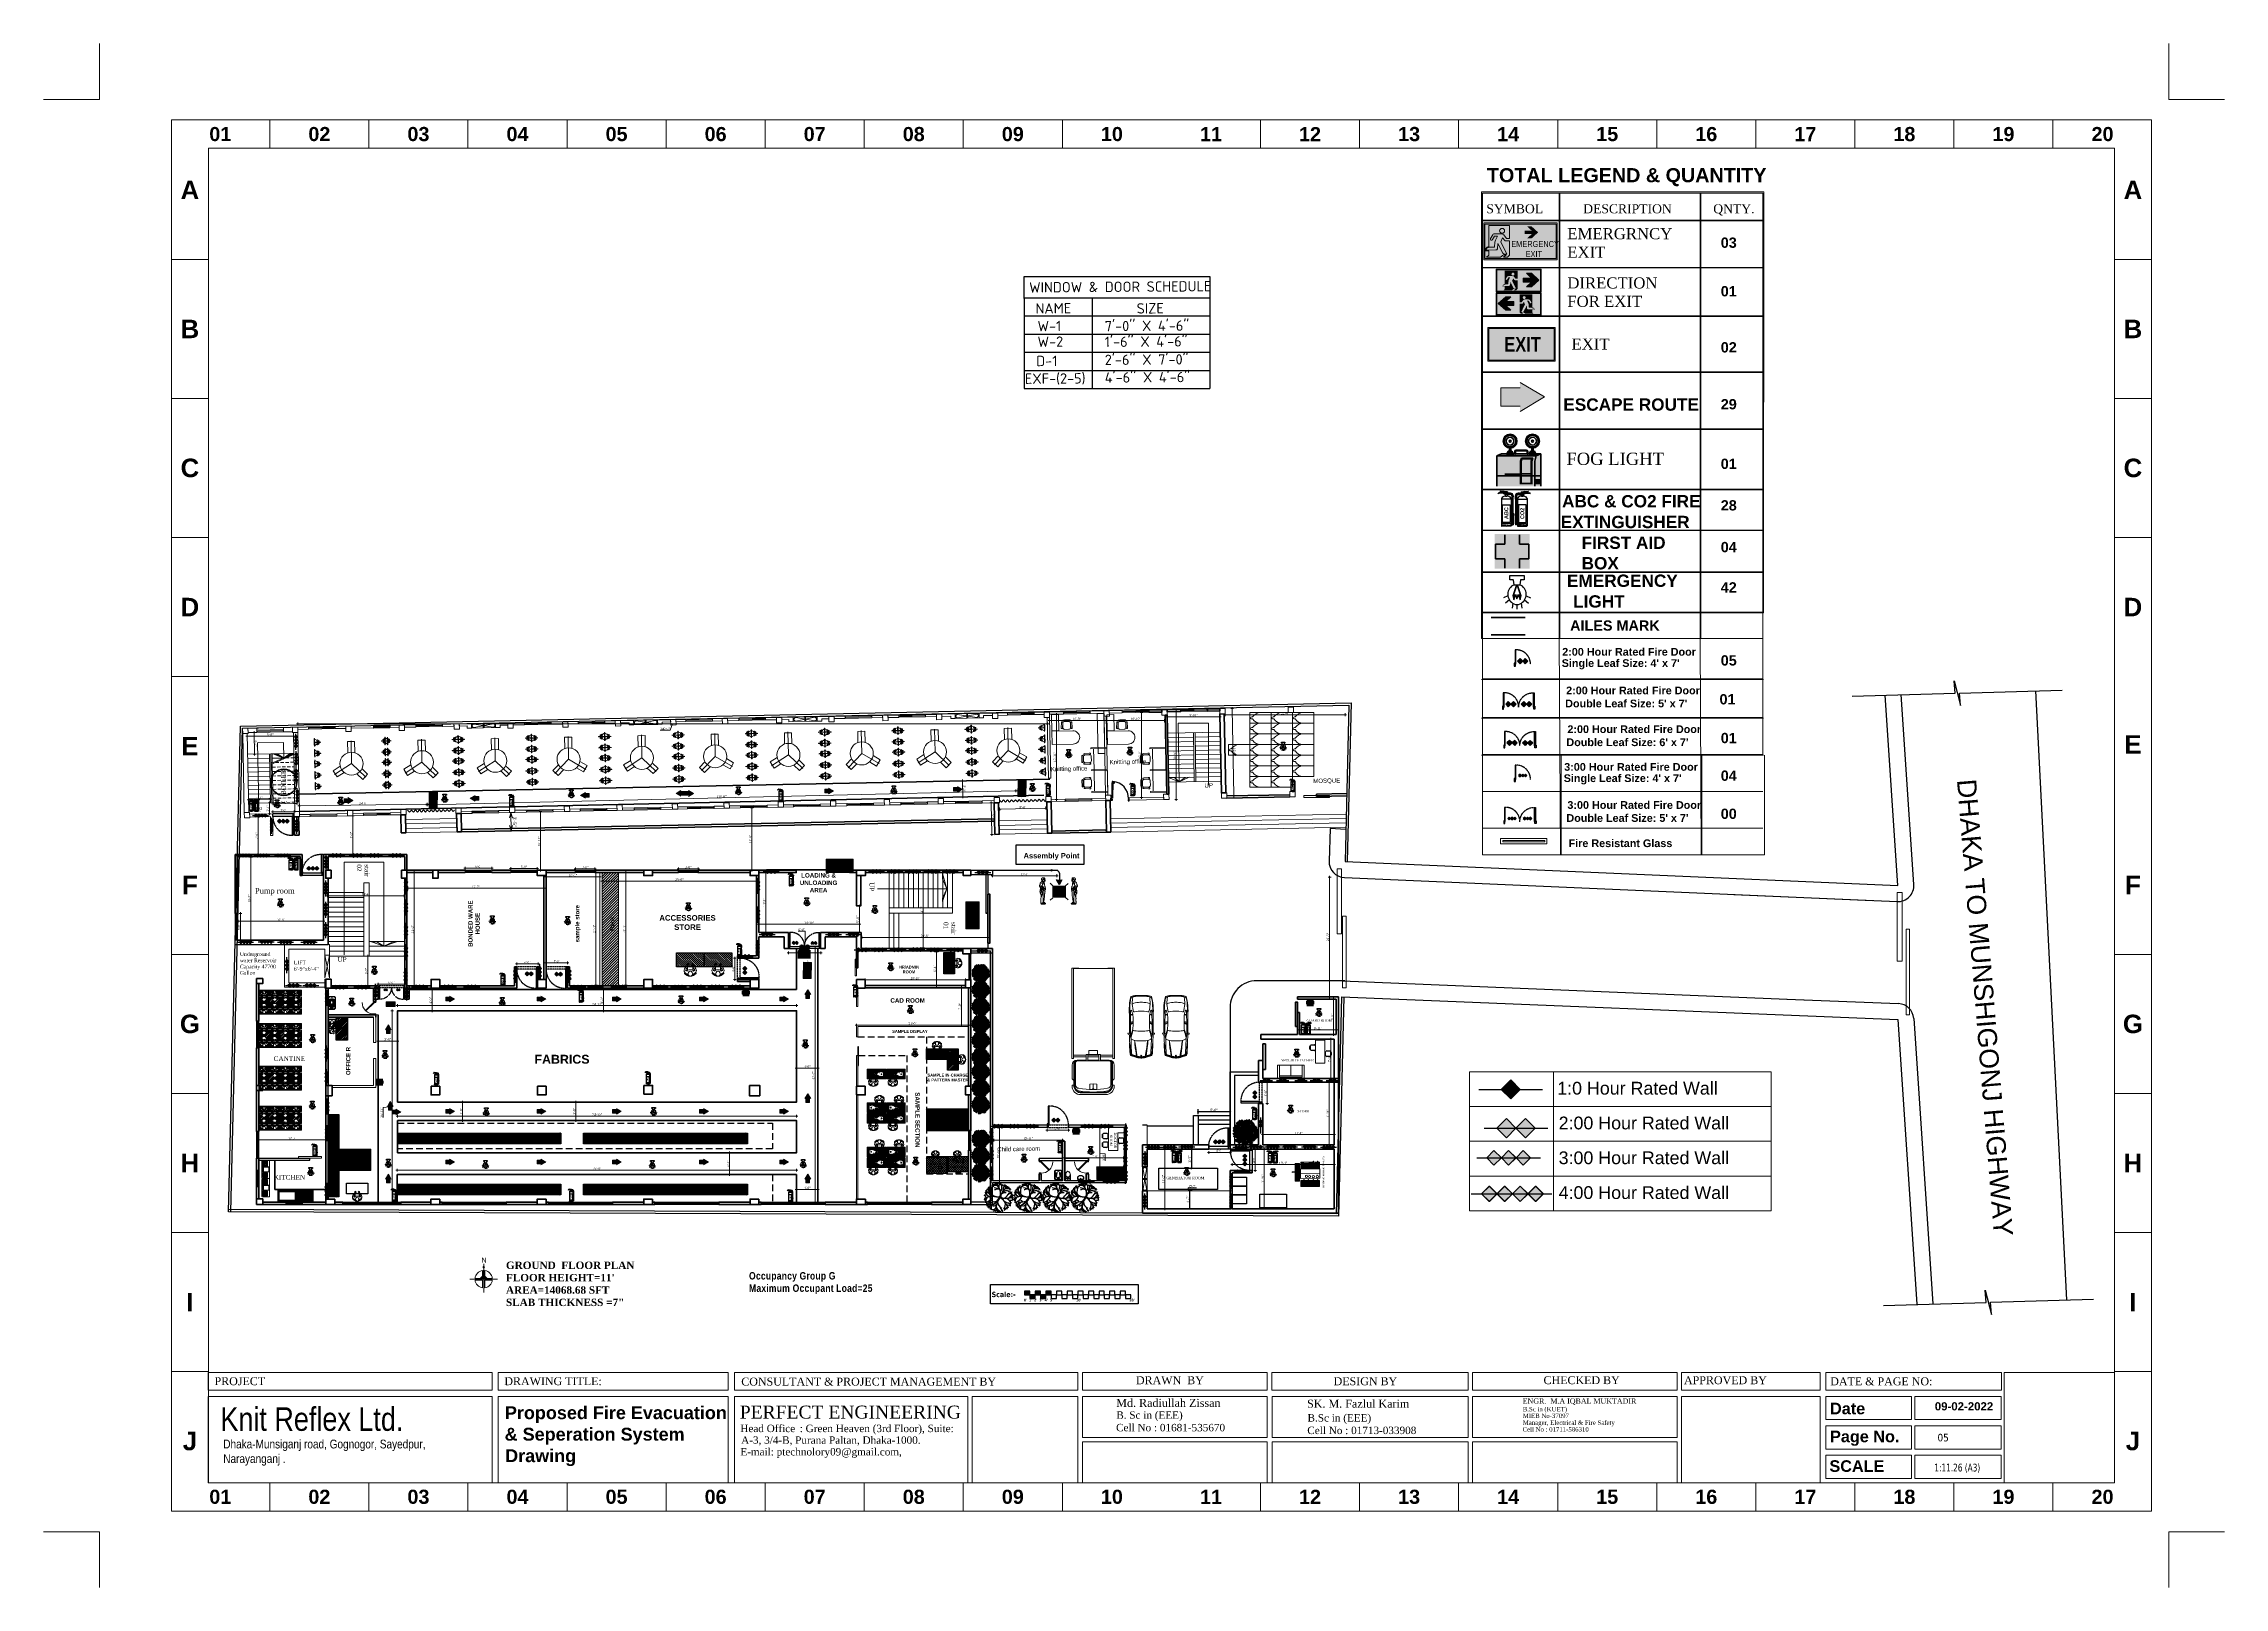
# Model space of a CAD drawing. Header units: inches. Extents: x -250485 to 735580, y -140410 to 288049.
# Drawn here: x 21791 to 26700, y 20352 to 23827 of the extents above; entities that cross this region are included whole.
import ezdxf
from ezdxf.enums import TextEntityAlignment as Align

# ---------------------------------------------------------------- set-up
doc = ezdxf.new("R2010")
doc.units = ezdxf.units.IN
doc.header["$MEASUREMENT"] = 0
doc.header["$PDMODE"] = 35
for name, pattern in [('ACAD_ISO02W100', [15, 12, -3]), ('BORDER2', [0.875, 0.25, -0.125, 0.25, -0.125, 0, -0.125]), ('CONTINOUS', [0]), ('DASH', [0.35, 0.25, -0.1]), ('DASHED', [0.75, 0.5, -0.25]), ('DASHED2', [0.375, 0.25, -0.125]), ('HIDDEN', [0.375, 0.25, -0.125])]:
    doc.linetypes.add(name, pattern=pattern)
doc.layers.get('0').update_dxf_attribs({"lineweight": 0})
doc.layers.get('Defpoints').update_dxf_attribs({"lineweight": 0})
for name, color, linetype in [('-TB', 7, 'Continuous'), ('A circulation', 7, 'DASHED'), ('A Door', 10, 'Continuous'), ('A Furniture', 7, 'Continuous'), ('A site line', 7, 'Continuous'), ('A-Door', 150, 'Continuous'), ('BOUNDARY_WALLP1', 7, 'Continuous'), ('bp door', 40, 'Continuous'), ('CAY', 94, 'Continuous'), ('fire rated wall', 7, 'Continuous'), ('FIREACC', 30, 'Continuous'), ('legend', 7, 'Continuous'), ('OUTSIDE', 253, 'Continuous')]:
    doc.layers.add(name, color=color, linetype=linetype)
for name, color, linetype, lineweight in [('A column', 106, 'Continuous', 40), ('A glass wall', 160, 'Continuous', 9), ('A stair', 210, 'Continuous', 0), ('A WALL', 7, 'Continuous', 35), ('A window', 150, 'Continuous', 0), ('A-Text', 7, 'Continuous', 0), ('AA-SECTION', 242, 'Continuous', 13), ('AN-TEXT', 251, 'Continuous', 15), ('bar', 210, 'Continuous', 0), ('BOUNDARY_WALLP2', 3, 'Continuous', 50), ('BRICK', 32, 'Continuous', 20), ('CHAIRS', 251, 'Continuous', 0), ('col', 1, 'Continuous', 35), ('Column Hatch', 66, 'Continuous', 0), ('COLUMN-2', 102, 'Continuous', 0), ('DIEN HOA', 111, 'Continuous', 0), ('DIM 01', 250, 'Continuous', 9), ('DIM.', 251, 'Continuous', 5), ('Dim. Road', 7, 'Continuous', 0), ('DIM_WORKING', 7, 'Continuous', 0), ('DOOR', 222, 'Continuous', 0), ('Door Schecule', 230, 'Continuous', 0), ('elev-FRONT', 252, 'Continuous', 30), ('Emergency Light', 251, 'Continuous', 15), ('evacuation plan', 162, 'Continuous', 13), ('FER', 11, 'ACAD_ISO02W100', 0), ('Ferniture', 252, 'Continuous', 0), ('FF-VALVES', 170, 'Continuous', 18), ('Floor', 7, 'Continuous', 5), ('FUR', 36, 'Continuous', 0), ('FURNITURE', 144, 'Continuous', 0), ('FURR', 207, 'Continuous', 5), ('Glass', 133, 'Continuous', 0), ('hosebox', 10, 'Continuous', 0), ('ILLUSTR-FURNITURE', 34, 'Continuous', 0), ('illustr-TOILET FIXTURE', 252, 'Continuous', 0), ('Inline', 7, 'Continuous', 0), ('Intercom Conduit', 40, 'Continuous', 0), ('L-tree', 102, 'Continuous', 35), ('Layer1', 134, 'Continuous', 0), ('LINK', 32, 'Continuous', 0), ('Machine', 222, 'Continuous', 0), ('MAN', 215, 'Continuous', 0), ('Masjid', 222, 'Continuous', 0), ('New circulation', 52, 'BORDER2', 9), ('New furniture', 42, 'Continuous', 9), ('New stair', 40, 'Continuous', 35), ('new stair full height', 6, 'Continuous', 0), ('New Wall', 7, 'Continuous', 5), ('New wall 2', 42, 'Continuous', 35), ('New window', 132, 'Continuous', 35), ('Outline', 7, 'Continuous', 0), ('Pipe 150 mm', 1, 'Continuous', 25), ('Scale', 7, 'Continuous', 0), ('Scale_Text', 7, 'Continuous', 0), ('sheet', 7, 'Continuous', 15), ('Stair.', 134, 'Continuous', 9), ('T-NOTE', 201, 'Continuous', 25), ('Table', 244, 'Continuous', 0), ('TEX', 7, 'Continuous', 0), ('Text', 7, 'Continuous', 0), ('TEXT-1', 7, 'Continuous', 0), ('TEXT-BODY', 191, 'Continuous', 20), ('TEXT_TITLEBOX', 7, 'Continuous', 13), ('Titelblk', 7, 'Continuous', 25), ('TITLE', 7, 'Continuous', 20), ('wall', 7, 'Continuous', 0), ('WALL (I)', 7, 'Continuous', 0), ('wall-line', 7, 'Continuous', 0), ('window', 140, 'Continuous', 0)]:
    doc.layers.add(name, color=color, linetype=linetype, lineweight=lineweight)
doc.layers.add('BOUNDARY', color=7, linetype='Continuous', lineweight=0, true_color=0x999900)
doc.styles.add('ARCH', font='times.ttf')
doc.styles.add('ARIAL', font='times.ttf')
doc.styles.add('arial narrow', font='tahoma.ttf')
doc.styles.add('DIM-3', font='arial.ttf', dxfattribs={"width": 0.8, "height": 6})
doc.styles.add('isop', font='isocpeur.ttf')
doc.styles.add('legend', font='arial.ttf')
doc.styles.add('MONOTEXT', font='txt')
doc.styles.add('MtXpl_Times_New_Roma', font='times.ttf')
doc.styles.add('REG', font='times.ttf')
doc.styles.add('RS', font='arial.ttf')
doc.styles.add('SHT-TEXT-1', font='times.ttf', dxfattribs={"height": 12})
doc.styles.get("Standard").update_dxf_attribs({"font": 'arialbd.ttf', "height": 24})
doc.styles.add('style1', font='arial.ttf')
doc.styles.add('STYLE3', font='arial.ttf', dxfattribs={"width": 0.75})
doc.styles.add('SX', font='arial.ttf')
doc.styles.add('TEXT', font='arial.ttf')
doc.dimstyles.new('1_4', dxfattribs={"dimtxt": 5, "dimasz": 2, "dimexe": 0, "dimexo": 1, "dimgap": 2, "dimtad": 0, "dimdec": 1, "dimzin": 3, "dimdsep": 46, "dimlunit": 4, "dimtxsty": 'Standard', "dimblk": 'OBLIQUE', "dimcen": 0, "dimclrd": 256, "dimclre": 256, "dimclrt": 142, "dimadec": 1, "dimazin": 1, "dimtfac": 0.5, "dimtdec": 1, "dimtix": 1, "dimtofl": 0, "dimtmove": 0, "dimatfit": 3, "dimfxl": 3, "dimtolj": 1, "dimtzin": 0, "dimlwd": -1, "dimlwe": -1, "dimarcsym": 0})
doc.dimstyles.new('Dim-Pres', dxfattribs={"dimtxt": 5.5, "dimasz": 2, "dimexe": 1.5, "dimexo": 1.5, "dimgap": 1, "dimtad": 3, "dimdec": 0, "dimzin": 3, "dimdsep": 46, "dimlunit": 4, "dimtxsty": 'REG', "dimblk": 'point', "dimcen": 2, "dimclrd": 256, "dimclre": 256, "dimclrt": 7, "dimadec": 0, "dimazin": 0, "dimtfac": 0.75, "dimtdec": 0, "dimtmove": 1, "dimatfit": 3, "dimldrblk": 'point', "dimfxl": 0, "dimtolj": 1, "dimtzin": 0, "dimlwd": -1, "dimlwe": -1, "dimarcsym": 1})
doc.dimstyles.new('DIM1', dxfattribs={"dimtxt": 15, "dimasz": 24, "dimexe": 0, "dimexo": 0, "dimgap": 20, "dimtad": 0, "dimdec": 0, "dimzin": 3, "dimdsep": 46, "dimlunit": 3, "dimtxsty": 'SX', "dimblk": 'OPEN30', "dimcen": 0, "dimse1": 1, "dimse2": 1, "dimclrd": 256, "dimclrt": 2, "dimadec": 0, "dimazin": 0, "dimtfac": 1, "dimtdec": 0, "dimtmove": 2, "dimatfit": 0, "dimldrblk": 'OPEN30', "dimfxl": 1, "dimtvp": 1, "dimtolj": 1, "dimtzin": 3, "dimlwd": -1, "dimarcsym": 0})
doc.dimstyles.new('Sunnya', dxfattribs={"dimtxt": 6, "dimasz": 8, "dimexe": 6, "dimexo": 3, "dimgap": 1, "dimtad": 3, "dimdec": 0, "dimzin": 3, "dimdsep": 46, "dimlunit": 4, "dimtxsty": 'ARCH', "dimblk": 'DOTSMALL', "dimcen": -2, "dimclrd": 256, "dimclre": 256, "dimclrt": 7, "dimadec": 0, "dimazin": 0, "dimtfac": 0.75, "dimtdec": 0, "dimtmove": 1, "dimatfit": 3, "dimfxl": 0, "dimtolj": 1, "dimtzin": 0, "dimlwd": -1, "dimlwe": -1, "dimarcsym": 0})
pattern_1 = [(153.7344634, (-14939.29018, -27791.78946), (-0.1106329686, -0.2241881938), [])]
pattern_2 = [(45, (5000.4434, -14113.1292), (-1.76776695, 1.76776695), [])]

# ---------------------------------------------------------------- blocks, each defined once
blk = doc.blocks.new('A$C410B7781')
at = {"layer": 'A window', "ltscale": 30}
blk.add_lwpolyline([(-51, 7.6), (-51, 2.6), (9, 2.6), (9, 7.6), (-51, 7.6)], dxfattribs=at)
blk.add_lwpolyline([(-49, 5.6), (-49, 4.6), (7, 4.6), (7, 5.6)], close=True, dxfattribs=at)
blk = doc.blocks.new('MS')
at = {"layer": 'Machine'}
for p, q in [((2396, 2638), (2671, 2489)), ((2396, 2228), (2671, 2377)), ((2529, 2535), (2560, 2582)), ((2529, 2330), (2560, 2284)), ((2533, 2518), (2629, 2466)), ((2533, 2348), (2629, 2400)), ((2576, 2586), (2670, 2535)), ((2576, 2280), (2670, 2331)), ((2655, 2473), (2678, 2506)), ((2655, 2393), (2678, 2360)), ((2748, 2443), (2748, 2422))]:
    blk.add_line(p, q, dxfattribs=at)
for points in [[(2382, 2266), (2369, 2266), (2369, 2614), (2382, 2614)], [(2382, 2680), (2396, 2680), (2396, 2186), (2382, 2186)], [(2748, 2435), (2787, 2435), (2787, 2431), (2748, 2431)]]:
    blk.add_lwpolyline(points, close=True, dxfattribs=at)
for points in [[(2396, 2443), (2748, 2443)], [(2396, 2422), (2748, 2422)]]:
    blk.add_lwpolyline(points, dxfattribs=at)
for centre, radius, start, end in [((2539, 2529), 12, 146.245, 241.51497), ((2539, 2337), 12, 118.48503, 213.755), ((2570, 2576), 12, 61.51497, 146.245), ((2570, 2290), 12, 213.755, 298.48503), ((2639, 2484), 20, 241.51497, 326.245), ((2639, 2382), 20, 33.755, 118.48503), ((2661, 2517), 20, 326.245, 61.51497), ((2661, 2349), 20, 298.48503, 33.755)]:
    blk.add_arc(centre, radius, start, end, dxfattribs=at)
blk = doc.blocks.new('A$C6C0F28B8')
at = {"layer": 'Machine'}
for p, q in [((-45.9, 42), (-36.7, 57.4)), ((-19.1, 46.8), (-36.7, 57.4)), ((0, 25.2), (34.9, 60.1)), ((13, 50.9), (27.2, 65.1)), ((39.9, 52.4), (27.2, 65.1)), ((-28.1, 31.2), (-45.9, 42)), ((0, 25.2), (-42.7, 51.6)), ((0, 25.2), (0, -32.2)), ((25.7, 38.2), (39.9, 52.4)), ((-9, -30.2), (-9, -2.7)), ((9, -30.2), (-9, -30.2)), ((9, -30.2), (9, -2.7))]:
    blk.add_line(p, q, dxfattribs=at)
blk.add_circle((0, 25.2), 28.8, dxfattribs=at)
blk.add_circle((0, 25.2), 28.8, dxfattribs=at)
at = {"layer": 'Machine', "yscale": 0.0393700787401485}
for p, xscale, zscale in [((-185.5, -15.5), 0.0393700787401485, 0.0393700787401485), ((-185.5, -43.4), 0.0393700787401485, 0.0393700787401485), ((185.5, -15.5), -0.0393700787401485, 0.03937007874015701), ((185.5, -43.4), -0.0393700787401485, 0.03937007874015701), ((-185.5, -72), 0.0393700787401485, 0.0393700787401485), ((-185.5, -98), 0.0393700787401485, 0.0393700787401485), ((185.5, -72), -0.0393700787401485, 0.03937007874015701), ((185.5, -98), -0.0393700787401485, 0.03937007874015701), ((-185.5, -125.7), 0.0393700787401485, 0.0393700787401485), ((185.5, -125.7), -0.0393700787401485, 0.03937007874015701)]:
    blk.add_blockref('MS', p, dxfattribs=dict(at, xscale=xscale, zscale=zscale))
blk = doc.blocks.new('A$C1AFB17F6')
at = {"layer": 'FURR'}
for points in [[(2.9, 4.7), (3.3, 4.9), (3.5, 5.6), (3.6, 7.7), (3.1, 17), (2.6, 19), (2.3, 19.6), (1.9, 19.8), (0.7, 19.7), (0.3, 19.5), (0.1, 18.9), (0, 16.7), (0.6, 7.4), (1, 5.4), (1.3, 4.8), (1.7, 4.6)], [(17.5, 4.1), (19, 4.4), (20.2, 5.2), (21, 6.3), (21.3, 7.7), (21.3, 17.8), (21, 19.2), (20.2, 20.4), (19, 21.2), (17.5, 21.4), (7.6, 21.4), (6.1, 21.2), (4.9, 20.4), (4.1, 19.2), (3.9, 17.8), (3.9, 7.7), (4.1, 6.3), (4.9, 5.2), (6.1, 4.4), (7.6, 4.1)], [(17.2, 0), (18.6, 0.1), (19.8, 0.4), (20.5, 0.9), (20.8, 1.5), (20.8, 1.5), (20.5, 2), (19.8, 2.5), (17.2, 2.9), (7.8, 2.9), (5.2, 2.5), (4.5, 2), (4.2, 1.5), (4.2, 1.5), (4.5, 0.9), (5.2, 0.4), (7.8, 0)], [(13.7, 2.9), (14.4, 3), (14.7, 3.3), (14.7, 3.8), (13.7, 4.1), (11.5, 4.1), (10.5, 3.8), (10.5, 3.3), (10.8, 3), (11.5, 2.9)], [(23.4, 4.6), (23.8, 4.8), (24.1, 5.4), (24.5, 7.4), (25.1, 16.7), (25, 18.9), (24.8, 19.5), (24.4, 19.7), (23.2, 19.8), (22.9, 19.6), (22.5, 19), (22, 17), (21.5, 7.7), (21.6, 5.6), (21.9, 4.9), (22.2, 4.7)]]:
    blk.add_lwpolyline(points, close=True, dxfattribs=at)
for points in [[(3.6, 7.7), (3.1, 17), (2.6, 19), (2.3, 19.6), (1.9, 19.8), (0.7, 19.7), (0.3, 19.5), (0.1, 18.9), (0, 16.7), (0.6, 7.4), (1, 5.4), (1.3, 4.8), (1.7, 4.6), (2.9, 4.7), (3.3, 4.9), (3.5, 5.6), (3.6, 7.7)], [(7.6, 4.1), (17.5, 4.1), (19, 4.4), (20.2, 5.2), (21, 6.3), (21.3, 7.7), (21.3, 17.8), (21, 19.2), (20.2, 20.4), (19, 21.2), (17.5, 21.4), (7.6, 21.4), (6.1, 21.2), (4.9, 20.4), (4.1, 19.2), (3.9, 17.8), (3.9, 7.7), (4.1, 6.3), (4.9, 5.2), (6.1, 4.4), (7.6, 4.1)], [(7.8, 2.9), (17.2, 2.9), (19.8, 2.5), (20.5, 2), (20.8, 1.5), (20.8, 1.5), (20.5, 0.9), (19.8, 0.4), (18.6, 0.1), (17.2, 0), (7.8, 0), (5.2, 0.4), (4.5, 0.9), (4.2, 1.5), (4.2, 1.5), (4.5, 2), (5.2, 2.5), (7.8, 2.9)], [(11.5, 4.1), (13.7, 4.1), (14.7, 3.8), (14.7, 3.3), (14.4, 3), (13.7, 2.9), (11.5, 2.9), (10.8, 3), (10.5, 3.3), (10.5, 3.8), (11.5, 4.1)], [(21.5, 7.7), (22, 17), (22.5, 19), (22.9, 19.6), (23.2, 19.8), (24.4, 19.7), (24.8, 19.5), (25, 18.9), (25.1, 16.7), (24.5, 7.4), (24.1, 5.4), (23.8, 4.8), (23.4, 4.6), (22.2, 4.7), (21.9, 4.9), (21.6, 5.6), (21.5, 7.7)]]:
    blk.add_lwpolyline(points, dxfattribs=at)
blk = doc.blocks.new('A$C70336219')
at = {"layer": 'New furniture', "ltscale": 30, "elevation": -13.3}
blk.add_lwpolyline([(-65.6, -4.7), (-49.6, -4.7), (-49.6, 31.3), (-65.6, 31.3)], close=True, dxfattribs=at)
blk.add_lwpolyline([(-65.6, -4.7), (-49.6, -4.7), (-49.6, 31.3), (-65.6, 31.3)], close=True, dxfattribs=at)
at = {"layer": 'New furniture', "lineweight": 5, "elevation": -13.3}
blk.add_lwpolyline([(-65.6, -35.9), (-18.3, -35.9, 0.414214), (-3.3, -20.9), (-3.3, -20.9, 0.414214), (-18.3, -5.9), (-65.6, -5.9)], format="xyb", close=True, dxfattribs=at)
at = {"layer": 'New furniture', "xscale": -1, "rotation": 180}
blk.add_blockref('A$C1AFB17F6', (-44.5, 19.2, -13.3), dxfattribs=at)
blk = doc.blocks.new('A$C3E692030')
at = {"layer": 'Glass'}
for p, q in [((46.4, 100.4, -154.5), (10.4, 100.4, -154.5)), ((10.4, 100.4, -154.5), (10.4, 2, -154.5)), ((40.4, 100.4, -154.5), (40.4, 53.4, -154.5)), ((46.4, 102.4, -154.5), (46.4, 100.4, -154.5)), ((46.4, 53.4, -154.5), (10.4, 53.4, -154.5)), ((46.4, 51.4, -154.5), (10.4, 51.4, -154.5)), ((40.4, 51.4, -154.5), (40.4, 4, -154.5)), ((46.4, 53.4, -154.5), (46.4, 51.4, -154.5)), ((46.4, 4, -154.5), (10.4, 4, -154.5)), ((46.4, 2, -154.5), (10.4, 2, -154.5)), ((46.4, 4, -154.5), (46.4, 2, -154.5))]:
    blk.add_line(p, q, dxfattribs=at)
at = {"layer": 'Glass', "elevation": -154.5}
blk.add_lwpolyline([(46.4, 102.4), (10.4, 102.4), (10.4, 100.4)], dxfattribs=at)
at = {"layer": 'Glass', "xscale": 1.007734578024611, "yscale": 1.007734578024611, "zscale": 1.007734578024611, "rotation": 90}
for p in [(67.6, 65.4, -154.5), (68.2, 10.4, -154.5)]:
    blk.add_blockref('A$C1AFB17F6', p, dxfattribs=at)
blk = doc.blocks.new('A$C4CE36BB6')
at = {"layer": 'new stair full height', "ltscale": 30, "elevation": -1.2}
for points in [[(-110.6, 12.4), (-106.1, 7.4)], [(-101.6, 12.4), (-106.1, 7.4)], [(-101.6, 12.4), (-97.2, 7.4)], [(-92.7, 12.4), (-97.2, 7.4)], [(-92.7, 12.4), (-88.3, 7.4)], [(-83.8, 12.4), (-88.3, 7.4)], [(-83.8, 12.4), (-79.3, 7.4)], [(-74.9, 12.4), (-79.3, 7.4)], [(-74.9, 12.4), (-70.4, 7.4)], [(-66, 12.4), (-70.4, 7.4)], [(-66, 12.4), (-61.5, 7.4)], [(-57, 12.4), (-61.5, 7.4)], [(-57, 12.4), (-52.6, 7.4)], [(-48.1, 12.4), (-52.6, 7.4)], [(-48.1, 12.4), (-43.7, 7.4)], [(-39.2, 12.4), (-43.7, 7.4)], [(-39.2, 12.4), (-34.8, 7.4)], [(-30.3, 12.4), (-34.8, 7.4)], [(-30.3, 12.4), (-25.8, 7.4)], [(-21.4, 12.4), (-25.8, 7.4)], [(-21.4, 12.4), (-16.9, 7.4)], [(-12.3, 12.5), (-16.9, 7.4)], [(-12.3, 12.5), (-7.9, 7.5)], [(-5.1, 10.6), (-7.9, 7.5)]]:
    blk.add_lwpolyline(points, dxfattribs=at)
blk = doc.blocks.new('A$C42246A87')
at = {"layer": 'new stair full height', "ltscale": 0.1}
for p, q in [((32.3, 10), (32.3, 0)), ((34.3, 10), (34.3, 0))]:
    blk.add_line(p, q, dxfattribs=at)
at = {"layer": 'new stair full height', "ltscale": 30}
for points in [[(6.3, 10), (6.3, 0), (60.3, 0), (60.3, 10), (6.3, 10)], [(11.8, 1), (54.7, 8.9)], [(54.7, 1), (11.8, 8.9)]]:
    blk.add_lwpolyline(points, dxfattribs=at)
for centre, start, end in [((11.8, 5), 88.9545, 271.0455), ((54.8, 5), 268.9545, 91.0455)]:
    blk.add_arc(centre, 3.97, start, end, dxfattribs=at)
blk = doc.blocks.new('_Open30')
at = {"color": 0, "linetype": 'ByBlock', "lineweight": -2}
for p, q in [((-1, 0.27), (0, 0)), ((0, 0), (-1, -0.27)), ((0, 0), (-1, 0))]:
    blk.add_line(p, q, dxfattribs=at)
blk = doc.blocks.new('*D106')
at = {"layer": 'Defpoints', "color": 0, "ltscale": 30, "transparency": 16777216}
for p in [(22842.7, 22096.4, -1.2), (22843.5, 22055.4, -1.2), (22843.5, 22055.4)]:
    blk.add_point(p, dxfattribs=at)
at = {"layer": 'Floor', "ltscale": 30, "transparency": 16777216}
blk.add_line((22842.9, 22084.4), (22843.2, 22067.4), dxfattribs=at)
at = {"layer": 'Floor', "ltscale": 30, "transparency": 16777216, "xscale": 12, "yscale": 12, "zscale": 12}
for p, rotation in [((22842.7, 22096.4), 91.14886797490352), ((22843.5, 22055.4), 271.1488679749035)]:
    blk.add_blockref('_Open30', p, dxfattribs=dict(at, rotation=rotation))
at = {"layer": 'Floor', "ltscale": 30, "transparency": 16777216, "insert": (22851.3, 22076), "char_height": 8, "attachment_point": 5, "rotation": 271.1489, "style": 'SX'}
blk.add_mtext('\\A1;3\'-5"', dxfattribs=at)
blk = doc.blocks.new('e6y')
at = {"layer": 'new stair full height', "ltscale": 30, "elevation": -1.2}
for points in [[(-1076.2, 4647.4), (-1071.7, 4642.4)], [(-1067.3, 4647.4), (-1071.7, 4642.4)], [(-1067.3, 4647.4), (-1062.8, 4642.4)], [(-1058.4, 4647.4), (-1062.8, 4642.4)], [(-1058.4, 4647.4), (-1053.9, 4642.4)], [(-1049.5, 4647.4), (-1053.9, 4642.4)], [(-1049.5, 4647.4), (-1045, 4642.4)], [(-1040.5, 4647.4), (-1045, 4642.4)], [(-1040.5, 4647.4), (-1036.1, 4642.4)], [(-1031.6, 4647.4), (-1036.1, 4642.4)], [(-1031.6, 4647.4), (-1027.2, 4642.4)], [(-1022.7, 4647.4), (-1027.2, 4642.4)], [(-1022.7, 4647.4), (-1018.2, 4642.4)], [(-1013.8, 4647.4), (-1018.2, 4642.4)], [(-1013.8, 4647.4), (-1009.3, 4642.4)], [(-1004.9, 4647.4), (-1009.3, 4642.4)], [(-1004.9, 4647.4), (-1000.4, 4642.4)], [(-995.9, 4647.4), (-1000.4, 4642.4)], [(-995.9, 4647.4), (-991.5, 4642.4)], [(-987, 4647.4), (-991.5, 4642.4)], [(-987, 4647.4), (-982.6, 4642.4)], [(-978, 4647.5), (-982.6, 4642.4)], [(-978, 4647.4), (-973.5, 4642.4)], [(-972, 4644.1), (-973.5, 4642.4)]]:
    blk.add_lwpolyline(points, dxfattribs=at)
blk = doc.blocks.new('dot')
at = {"color": 4}
for p, q in [((-1.5, 0), (1.5, 0)), ((0, 1.5), (0, -1.5))]:
    blk.add_line(p, q, dxfattribs=at)
at = {"color": 6, "const_width": 0.5}
blk.add_lwpolyline([(-0.25, 0, 1), (0.25, 0, 1)], format="xyb", close=True, dxfattribs=at)
blk = doc.blocks.new('point')
blk.add_blockref('dot', (0, 0))
blk = doc.blocks.new('*D107')
at = {"layer": 'Defpoints', "color": 0, "ltscale": 30, "transparency": 16777216}
for p in [(23859.5, 22167.8, -1.2), (23859.5, 22167.8), (23860.2, 22131.5, -1.2)]:
    blk.add_point(p, dxfattribs=at)
at = {"layer": 'Layer1', "ltscale": 30, "transparency": 16777216}
for p, q in [((23859.2, 22167.8), (23858, 22167.8)), ((23860.2, 22133.5), (23859.6, 22165.8)), ((23859.9, 22131.5), (23858.7, 22131.4))]:
    blk.add_line(p, q, dxfattribs=at)
at = {"layer": 'Layer1', "ltscale": 30, "transparency": 16777216, "xscale": 2, "yscale": 2, "zscale": 2}
for p, rotation in [((23859.5, 22167.8), 91.14886797490352), ((23860.2, 22131.5), 271.1488679749035)]:
    blk.add_blockref('point', p, dxfattribs=dict(at, rotation=rotation))
at = {"layer": 'Layer1', "color": 7, "ltscale": 30, "transparency": 16777216, "insert": (23863.4, 22149.7), "char_height": 5, "attachment_point": 5, "rotation": 271.1489, "style": 'REG'}
blk.add_mtext('\\A1;3\'-0"', dxfattribs=at)
blk = doc.blocks.new('*D108')
at = {"layer": 'Defpoints', "color": 0, "ltscale": 30, "transparency": 16777216}
for p in [(23942.8, 22130.4, -1.2), (24047, 22132.5, -1.2), (24047.5, 22105.9)]:
    blk.add_point(p, dxfattribs=at)
at = {"layer": 'Layer1', "ltscale": 30, "transparency": 16777216}
for p, q in [((23943.2, 22107.8), (23943.3, 22102.3)), ((23945.3, 22103.9), (24045.5, 22105.9)), ((24047.4, 22109.9), (24047.5, 22104.4))]:
    blk.add_line(p, q, dxfattribs=at)
at = {"layer": 'Layer1', "ltscale": 30, "transparency": 16777216, "xscale": 2, "yscale": 2, "zscale": 2}
for p, rotation in [((23943.3, 22103.8), 181.1488679749052), ((24047.5, 22105.9), 1.148867974905151)]:
    blk.add_blockref('point', p, dxfattribs=dict(at, rotation=rotation))
at = {"layer": 'Layer1', "color": 7, "ltscale": 30, "transparency": 16777216, "insert": (23995.3, 22108.4), "char_height": 5, "attachment_point": 5, "rotation": 1.1489, "style": 'REG'}
blk.add_mtext('\\A1;8\'-8"', dxfattribs=at)
blk = doc.blocks.new('*D109')
at = {"layer": 'Defpoints', "color": 0, "ltscale": 30, "transparency": 16777216}
for p in [(22252.2, 22127.5, -1.2), (22301.2, 22128.5, -1.2), (22301.2, 22126.3)]:
    blk.add_point(p, dxfattribs=at)
at = {"layer": 'Layer1', "ltscale": 30, "transparency": 16777216}
for p, q in [((22252.2, 22126.1), (22252.3, 22123.9)), ((22254.2, 22125.4), (22299.2, 22126.3)), ((22301.2, 22127.1), (22301.3, 22124.8))]:
    blk.add_line(p, q, dxfattribs=at)
at = {"layer": 'Layer1', "ltscale": 30, "transparency": 16777216, "xscale": 2, "yscale": 2, "zscale": 2}
for p, rotation in [((22252.2, 22125.4), 181.1488679749052), ((22301.2, 22126.3), 1.148867974905151)]:
    blk.add_blockref('point', p, dxfattribs=dict(at, rotation=rotation))
at = {"layer": 'Layer1', "color": 7, "ltscale": 30, "transparency": 16777216, "insert": (22276.7, 22129.4), "char_height": 5, "attachment_point": 5, "rotation": 1.1489, "style": 'REG'}
blk.add_mtext('\\A1;4\'-1"', dxfattribs=at)
blk = doc.blocks.new('*D110')
at = {"layer": 'Defpoints', "color": 0, "ltscale": 30, "transparency": 16777216}
for p in [(22307.2, 22128.6, -1.2), (22356.2, 22129.6), (22356.4, 22116.7)]:
    blk.add_point(p, dxfattribs=at)
at = {"layer": 'Layer1', "ltscale": 30, "transparency": 16777216}
for p, q in [((22307.4, 22119.7), (22307.5, 22114.2)), ((22309.4, 22115.7), (22354.4, 22116.6)), ((22356.4, 22120.7), (22356.5, 22115.2))]:
    blk.add_line(p, q, dxfattribs=at)
at = {"layer": 'Layer1', "ltscale": 30, "transparency": 16777216, "xscale": 2, "yscale": 2, "zscale": 2}
for p, rotation in [((22307.4, 22115.7), 181.1488679749052), ((22356.4, 22116.7), 1.148867974905151)]:
    blk.add_blockref('point', p, dxfattribs=dict(at, rotation=rotation))
at = {"layer": 'Layer1', "color": 7, "ltscale": 30, "transparency": 16777216, "insert": (22331.9, 22119.7), "char_height": 5, "attachment_point": 5, "rotation": 1.1489, "style": 'REG'}
blk.add_mtext('\\A1;4\'-1"', dxfattribs=at)
blk = doc.blocks.new('*D111')
at = {"layer": 'Defpoints', "color": 0, "ltscale": 30, "transparency": 16777216}
for p in [(22261.2, 22276.6, 12.1), (22262.2, 22227.7, -1.2), (22265.7, 22227.8)]:
    blk.add_point(p, dxfattribs=at)
at = {"layer": 'Layer1', "ltscale": 30, "transparency": 16777216}
for p, q in [((22264.1, 22276.6), (22266.3, 22276.7)), ((22264.8, 22274.6), (22265.7, 22229.8)), ((22263.6, 22227.8), (22267.2, 22227.8))]:
    blk.add_line(p, q, dxfattribs=at)
at = {"layer": 'Layer1', "ltscale": 30, "transparency": 16777216, "xscale": 2, "yscale": 2, "zscale": 2}
for p, rotation in [((22264.8, 22276.6), 91.14886797490352), ((22265.7, 22227.8), 271.1488679749035)]:
    blk.add_blockref('point', p, dxfattribs=dict(at, rotation=rotation))
at = {"layer": 'Layer1', "color": 7, "ltscale": 30, "transparency": 16777216, "insert": (22268.8, 22252.3), "char_height": 5, "attachment_point": 5, "rotation": 271.1489, "style": 'REG'}
blk.add_mtext('\\A1;4\'-1"', dxfattribs=at)
blk = doc.blocks.new('*D112')
at = {"layer": 'Defpoints', "color": 0, "ltscale": 30, "transparency": 16777216}
for p in [(23931, 22118.2, -1.2), (23925.5, 22047.1), (23932.4, 22047.2, -1.2)]:
    blk.add_point(p, dxfattribs=at)
at = {"layer": 'Layer1', "ltscale": 30, "transparency": 16777216}
for p, q in [((23928, 22118.1), (23922.6, 22118)), ((23924.1, 22116.1), (23925.4, 22049.1)), ((23929.4, 22047.2), (23924, 22047))]:
    blk.add_line(p, q, dxfattribs=at)
at = {"layer": 'Layer1', "ltscale": 30, "transparency": 16777216, "xscale": 2, "yscale": 2, "zscale": 2}
for p, rotation in [((23924.1, 22118.1), 91.14886797490352), ((23925.5, 22047.1), 271.1488679749035)]:
    blk.add_blockref('point', p, dxfattribs=dict(at, rotation=rotation))
at = {"layer": 'Layer1', "color": 7, "ltscale": 30, "transparency": 16777216, "insert": (23928.3, 22082.6), "char_height": 5, "attachment_point": 5, "rotation": 271.1489, "style": 'REG'}
blk.add_mtext('\\A1;5\'-11"', dxfattribs=at)
blk = doc.blocks.new('A$C21B56A5D')
at = {"layer": 'TEXT-BODY', "linetype": 'Continuous', "lineweight": 18}
h = blk.add_hatch(dxfattribs=at)
h.set_pattern_fill('ANSI31', color=0, scale=2, angle=108.7345, style=0)
h.set_pattern_definition(pattern_1)
h.paths.add_polyline_path([(19.1, 38.8), (15.9, 37.7), (20.2, 25), (23.4, 26.1)])
h.paths.add_polyline_path([(6.7, 75.2), (3.5, 74.1), (7.1, 63.6), (10.3, 64.7)])
h.paths.add_polyline_path([(-2.4, 60.4), (6.4, 63.4), (2.8, 73.9), (-5.9, 70.9)])
h.paths.add_polyline_path([(-6.6, 70.7), (-16.5, 67.4), (-12.9, 56.9), (-3.1, 60.2)])
h.paths.add_polyline_path([(-17.1, 67.1), (-25.5, 64.3), (-21.9, 53.8), (-13.6, 56.6)])
h.paths.add_polyline_path([(-26.2, 64.1), (-32.4, 62), (-28.8, 51.4), (-22.6, 53.6)])
h.paths.add_polyline_path([(-35.7, 60.8), (-44.4, 57.9), (-38.4, 40.1), (-29.7, 43.1)])
h.paths.add_polyline_path([(-31.6, 20.2), (-22.9, 23.1), (-29.3, 41.8), (-38, 38.9)])
h = blk.add_hatch(dxfattribs=at)
h.set_pattern_fill('ANSI31', color=0, scale=2, angle=108.7345, style=0)
h.set_pattern_definition(pattern_1)
h.paths.add_polyline_path([(15.2, 37.4), (6.4, 34.5), (10.7, 21.8), (19.5, 24.7)])
h.paths.add_polyline_path([(5.7, 34.2), (-4.1, 30.9), (0.2, 18.2), (10, 21.5)])
h.paths.add_polyline_path([(-4.8, 30.7), (-13.1, 27.9), (-8.8, 15.1), (-0.5, 18)])
h.paths.add_polyline_path([(-13.8, 27.6), (-20, 25.5), (-15.7, 12.8), (-9.5, 14.9)])
at = {"layer": 'TEXT-BODY', "color": 0, "linetype": 'Continuous', "lineweight": 18}
blk.add_line((-26, 39.7, 13.1), (15.5, 53.8, 13.1), dxfattribs=at)
at = {"layer": 'TEXT-BODY', "color": 0, "linetype": 'Continuous', "lineweight": 18, "elevation": 13.1}
for points in [[(-44.4, 57.9), (-31.6, 20.2), (-22.9, 23.1), (-35.7, 60.8)], [(-33.1, 64.2), (-28.8, 51.4), (10.3, 64.7), (6, 77.4)], [(-29.4, 49.7), (-22.6, 29.7), (18.8, 43.8), (12.1, 63.7)], [(-8.1, 75.1), (-3.1, 60.2), (-2.4, 60.4), (-7.4, 75.3)], [(1.3, 78.3), (6.4, 63.4), (7.1, 63.6), (2, 78.6)], [(-29.7, 43.1), (-29.3, 41.8), (-44.2, 36.7), (-44.7, 38)], [(-20, 25.5), (-15.7, 12.8), (23.4, 26.1), (19.1, 38.8)], [(-9.5, 14.9), (-14.5, 29.8), (-13.8, 30.1), (-8.8, 15.1)], [(-0.5, 18), (-5.5, 32.9), (-4.8, 33.1), (0.2, 18.2)], [(10, 21.5), (5, 36.4), (5.7, 36.7), (10.7, 21.8)], [(19.5, 24.7), (14.4, 39.7), (15.1, 39.9), (20.2, 25)]]:
    blk.add_lwpolyline(points, close=True, dxfattribs=at)
at = {"layer": 'TEXT-BODY', "color": 0, "linetype": 'Continuous', "lineweight": 18}
for centre, radius in [((-11.5, 38.3, 13.1), 2.3), ((-4.4, 40.1, 13.1), 2.3), ((3.4, 42.8, 13.1), 2.58), ((11.9, 45.6, 13.1), 2.48)]:
    blk.add_circle(centre, radius, dxfattribs=at)
at = {"layer": 'Door Schecule', "style": 'REG'}
for s, height, rotation, p in [('TRANSFORMER 150KVA', 4.234, 108.7345, (35.7, 25, 13.1)), ('L3', 1.4, 198.7345, (11.4, 49.6, 13.1)), ('N', 1.4, 198.7345, (-10.8, 42.1, 13.1)), ('L1', 1.4, 198.7345, (-5.3, 44, 13.1)), ('L2', 1.4, 198.7345, (2.7, 46.6, 13.1))]:
    blk.add_text(s, height=height, rotation=rotation, dxfattribs=at).set_placement(p)
blk = doc.blocks.new('_DotSmall')
at = {"layer": 'wall-line', "color": 0, "const_width": 0.5}
blk.add_lwpolyline([(-0.0625, 0, 1), (0.0625, 0, 1)], format="xyb", close=True, dxfattribs=at)
blk = doc.blocks.new('*D83')
at = {"layer": 'A Furniture', "ltscale": 30, "transparency": 16777216}
for p, q in [((24370, 21247.6), (24377, 21247.6)), ((24371, 21247.6), (24371, 21204.6)), ((24370, 21204.6), (24377, 21204.6))]:
    blk.add_line(p, q, dxfattribs=at)
at = {"layer": 'Defpoints', "color": 0, "ltscale": 30, "transparency": 16777216}
for p in [(24367, 21247.6), (24367, 21204.6), (24371, 21204.6)]:
    blk.add_point(p, dxfattribs=at)
at = {"layer": 'A Furniture', "ltscale": 30, "transparency": 16777216, "xscale": 8, "yscale": 8, "zscale": 8}
for p, rotation in [((24371, 21247.6), 90), ((24371, 21204.6), 270)]:
    blk.add_blockref('_DotSmall', p, dxfattribs=dict(at, rotation=rotation))
at = {"layer": 'A Furniture', "color": 7, "ltscale": 30, "transparency": 16777216, "insert": (24367, 21226.1), "char_height": 6, "attachment_point": 5, "rotation": 90, "style": 'ARCH'}
blk.add_mtext('\\A1;3\'-7"', dxfattribs=at)
blk = doc.blocks.new('*D84')
at = {"layer": 'A Furniture', "ltscale": 30, "transparency": 16777216}
for p, q in [((24374, 21338.6), (24381, 21338.6)), ((24375, 21338.6), (24375, 21295.6)), ((24374, 21295.6), (24381, 21295.6))]:
    blk.add_line(p, q, dxfattribs=at)
at = {"layer": 'Defpoints', "color": 0, "ltscale": 30, "transparency": 16777216}
for p in [(24371, 21338.6), (24371, 21295.6), (24375, 21295.6)]:
    blk.add_point(p, dxfattribs=at)
at = {"layer": 'A Furniture', "ltscale": 30, "transparency": 16777216, "xscale": 8, "yscale": 8, "zscale": 8}
for p, rotation in [((24375, 21338.6), 90), ((24375, 21295.6), 270)]:
    blk.add_blockref('_DotSmall', p, dxfattribs=dict(at, rotation=rotation))
at = {"layer": 'A Furniture', "color": 7, "ltscale": 30, "transparency": 16777216, "insert": (24370.9, 21317.1), "char_height": 6, "attachment_point": 5, "rotation": 90, "style": 'ARCH'}
blk.add_mtext('\\A1;3\'-7"', dxfattribs=at)
blk = doc.blocks.new('A$C43186C71')
at = {"layer": 'DIEN HOA'}
for p, q in [((0, 1500), (3184, 1500)), ((0, 1500), (0, 1440)), ((0, 1440), (3184, 1440)), ((0, 1440), (0, 1258)), ((0, 1258), (18, 1228)), ((18, 1440), (18, 60)), ((3037, 943), (3037, 557)), ((3060, 1440), (3060, 1003)), ((3060, 943), (3060, 557)), ((3120, 1440), (3120, 1003)), ((3120, 943), (3120, 557)), ((3184, 1500), (3184, 1440)), ((3236, 1312), (3236, 1003)), ((3236, 943), (3236, 557)), ((3266, 1312), (3266, 188)), ((3326, 1372), (4106, 1372)), ((3356, 1432), (4115, 1432)), ((3356, 1402), (4140, 1402)), ((3416, 1492), (3899, 1492)), ((3899, 1492), (3948, 1432)), ((4069, 750), (4085, 874)), ((4085, 874), (4265, 874)), ((4123, 1432), (4123, 1492)), ((4123, 1492), (4151, 1492)), ((4391, 1162), (4391, 338)), ((4451, 1192), (4451, 308)), ((0, 242), (18, 272)), ((0, 60), (0, 242)), ((0, 60), (3184, 60)), ((0, 60), (0, 0)), ((3060, 497), (3060, 60)), ((3120, 497), (3120, 60)), ((3184, 60), (3184, 0)), ((3236, 497), (3236, 188)), ((3326, 128), (4106, 128)), ((3356, 98), (4140, 98)), ((3356, 68), (4121, 68)), ((3416, 8), (3899, 8)), ((3899, 8), (3948, 68)), ((4206, 750), (4069, 750)), ((4069, 750), (4085, 626)), ((4085, 626), (4265, 626)), ((4123, 68), (4123, 8)), ((4123, 8), (4151, 8)), ((0, 0), (3184, 0))]:
    blk.add_line(p, q, dxfattribs=at)
for points in [[(3036, 901), (2903, 901), (2903, 599), (3036, 599)], [(3037, 1003), (3266, 1003), (3266, 943), (3037, 943)], [(3037, 497), (3266, 497), (3266, 557), (3037, 557)]]:
    blk.add_lwpolyline(points, close=True, dxfattribs=at)
for centre, radius, start, end in [((3416, 1312), 180, 90, 180), ((3356, 1312), 120, 90, 180), ((3356, 1312), 90, 90, 180), ((3326, 1312), 60, 90, 180), ((4106, 1252), 120, 0, 90), ((4115, 1192), 240, 9.25058, 90), ((4121, 1162), 270, 0, 90), ((4140, 1222), 180, 9.77705, 90), ((4151, 1192), 300, 0, 90), ((4211, 807), 56.9, 264.93299, 6.64582), ((1402, 750), 2868, 349.92451, 10.07549), ((1402, 750), 2958, 350.22295, 9.77705), ((1402, 750), 2988, 350.74942, 9.25058), ((3356, 188), 120, 180, 270), ((3416, 188), 180, 180, 270), ((3326, 188), 60, 180, 270), ((3356, 188), 90, 180, 270), ((4106, 248), 120, 270, 0), ((4115, 308), 240, 270, 350.74942), ((4121, 338), 270, 270, 0), ((4140, 278), 180, 270, 350.22295), ((4151, 308), 300, 270, 0), ((4211, 693), 56.9, 353.35418, 95.06701)]:
    blk.add_arc(centre, radius, start, end, dxfattribs=at)
blk = doc.blocks.new('Archi.Space.Cars1561')
at = {"layer": 'DIEN HOA'}
for p, q in [((142.54, 78.88), (142.52, 78.62)), ((142.52, 78.62), (142.52, 78.47)), ((142.52, 78.47), (142.52, 78.4)), ((142.52, 78.25), (142.52, 78.4)), ((142.54, 77.99), (142.52, 78.25)), ((142.55, 79), (142.54, 78.88)), ((142.57, 79.08), (142.55, 79)), ((142.6, 79.14), (142.57, 79.08)), ((142.59, 78.83), (142.58, 78.67)), ((142.58, 78.67), (142.58, 78.53)), ((142.58, 78.53), (142.58, 78.47)), ((142.58, 78.47), (142.58, 78.4)), ((142.58, 78.34), (142.58, 78.4)), ((142.58, 78.2), (142.58, 78.34)), ((142.61, 78.98), (142.59, 78.83)), ((142.63, 79.16), (142.6, 79.14)), ((142.64, 79.07), (142.61, 78.98)), ((142.67, 79.18), (142.63, 79.16)), ((142.81, 79.05), (142.63, 79.03)), ((142.67, 79.13), (142.64, 79.07)), ((142.8, 79.21), (142.67, 79.18)), ((142.69, 79.15), (142.67, 79.13)), ((142.72, 79.17), (142.69, 79.15)), ((142.86, 79.2), (142.72, 79.17)), ((143.04, 79.25), (142.8, 79.21)), ((143.03, 79.07), (142.81, 79.05)), ((143.04, 79.22), (142.86, 79.2)), ((143.02, 78.62), (143.01, 78.53)), ((143.01, 78.53), (143.01, 78.47)), ((143.01, 78.47), (143.01, 78.4)), ((143.01, 78.34), (143.01, 78.4)), ((143.02, 78.25), (143.01, 78.34)), ((143.03, 78.75), (143.02, 78.62)), ((143.03, 78.12), (143.02, 78.25)), ((143.13, 79.07), (143.03, 79.07)), ((143.05, 78.87), (143.03, 78.75)), ((143.25, 79.27), (143.04, 79.25)), ((143.23, 79.24), (143.04, 79.22)), ((143.07, 78.95), (143.05, 78.87)), ((143.09, 79), (143.07, 78.95)), ((143.12, 79.04), (143.09, 79)), ((143.14, 79.07), (143.12, 79.04)), ((143.17, 79.07), (143.13, 79.07)), ((143.28, 79.05), (143.17, 79.07)), ((143.25, 79.27), (143.22, 79.24)), ((143.45, 79.25), (143.23, 79.24)), ((143.43, 79.28), (143.25, 79.27)), ((143.43, 79.03), (143.28, 79.05)), ((143.6, 79.29), (143.43, 79.28)), ((143.59, 79), (143.43, 79.03)), ((143.64, 79.26), (143.45, 79.25)), ((143.59, 79.17), (143.57, 79.15)), ((143.57, 79.15), (143.57, 79.13)), ((143.57, 79.13), (143.63, 79.1)), ((143.61, 79.18), (143.59, 79.17)), ((143.65, 78.98), (143.59, 79)), ((143.76, 79.28), (143.6, 79.29)), ((143.91, 79.19), (143.61, 79.18)), ((143.63, 79.1), (143.72, 79.07)), ((143.79, 79.27), (143.64, 79.26)), ((143.64, 78.65), (143.66, 78.8)), ((143.64, 78.54), (143.64, 78.65)), ((143.64, 78.47), (143.64, 78.54)), ((143.64, 78.47), (143.64, 78.4)), ((143.64, 78.4), (143.64, 78.33)), ((143.64, 78.33), (143.64, 78.22)), ((143.67, 78.97), (143.65, 78.98)), ((143.66, 78.8), (143.68, 78.9)), ((143.68, 78.95), (143.67, 78.97)), ((143.68, 78.93), (143.68, 78.95)), ((143.68, 78.9), (143.68, 78.93)), ((143.72, 79.07), (143.82, 79.04)), ((143.81, 79.27), (143.76, 79.28)), ((144.04, 79.27), (143.81, 79.27)), ((143.82, 79.04), (143.93, 79.02)), ((143.9, 79.19), (143.83, 79.03)), ((143.93, 79.19), (143.86, 79.03)), ((144.39, 79.21), (143.91, 79.19)), ((143.93, 79.02), (144.02, 79.01)), ((144.02, 79.01), (144.41, 79.01)), ((144.39, 79.27), (144.04, 79.27)), ((144.4, 79.2), (144.36, 79.01)), ((144.73, 79.27), (144.39, 79.27)), ((144.64, 79.21), (144.39, 79.21)), ((144.5, 79.21), (144.41, 79.01)), ((144.61, 79.01), (144.41, 79.01)), ((144.58, 79.21), (144.46, 79.02)), ((144.86, 79.02), (144.61, 79.01)), ((145.03, 79.2), (144.64, 79.21)), ((145.02, 79.27), (144.73, 79.27)), ((144.9, 79.03), (144.86, 79.02)), ((144.97, 79.05), (144.9, 79.03)), ((145.07, 79.08), (144.97, 79.05)), ((145, 79), (144.99, 78.97)), ((144.99, 78.97), (145.01, 78.91)), ((145.01, 79.02), (145, 79)), ((145.08, 79.04), (145.01, 79.02)), ((145.01, 78.91), (145.02, 78.8)), ((145.21, 79.27), (145.02, 79.27)), ((145.02, 78.8), (145.03, 78.68)), ((145.24, 79.2), (145.03, 79.2)), ((145.03, 78.68), (145.04, 78.52)), ((145.03, 78.19), (145.04, 78.35)), ((145.04, 78.52), (145.04, 78.47)), ((145.04, 78.47), (145.04, 78.4)), ((145.04, 78.35), (145.04, 78.4)), ((145.21, 79.12), (145.07, 79.08)), ((145.2, 79.08), (145.08, 79.04)), ((145.18, 79.36), (145.2, 79.37)), ((145.19, 79.32), (145.18, 79.36)), ((145.23, 79.23), (145.19, 79.32)), ((145.2, 79.37), (145.24, 79.36)), ((145.5, 79.16), (145.2, 79.08)), ((145.21, 79.12), (145.25, 79.2)), ((145.31, 79.15), (145.21, 79.12)), ((145.24, 79.21), (145.23, 79.23)), ((145.24, 79.36), (145.28, 79.3)), ((145.25, 79.2), (145.24, 79.21)), ((145.28, 79.3), (145.3, 79.26)), ((145.49, 79.27), (145.3, 79.27)), ((145.3, 79.26), (145.31, 79.2)), ((145.37, 79.19), (145.31, 79.2)), ((145.42, 79.18), (145.31, 79.15)), ((145.43, 79.18), (145.37, 79.19)), ((145.47, 79.17), (145.43, 79.18)), ((145.5, 79.16), (145.47, 79.17)), ((145.62, 79.26), (145.49, 79.27)), ((145.51, 79.16), (145.5, 79.16)), ((145.51, 79.16), (145.54, 79.15)), ((145.54, 79.15), (145.56, 79.14)), ((145.7, 79.15), (145.55, 79.15)), ((145.56, 79.14), (145.59, 79.11)), ((145.59, 79.11), (145.62, 79.07)), ((145.78, 79.25), (145.62, 79.26)), ((145.62, 79.07), (145.65, 79.02)), ((145.65, 79.02), (145.68, 78.96)), ((145.68, 78.96), (145.7, 78.88)), ((145.96, 79.14), (145.7, 79.15)), ((145.77, 78.9), (145.7, 78.9)), ((145.77, 78.88), (145.7, 78.89)), ((145.7, 78.88), (145.72, 78.77)), ((145.72, 78.77), (145.73, 78.63)), ((145.73, 78.63), (145.73, 78.47)), ((145.73, 78.47), (145.73, 78.4)), ((145.73, 78.24), (145.73, 78.4)), ((145.92, 78.89), (145.77, 78.9)), ((145.93, 78.86), (145.77, 78.88)), ((145.83, 79.25), (145.78, 79.25)), ((145.94, 79.26), (145.83, 79.25)), ((145.92, 79.24), (145.87, 79.25)), ((146.05, 79.22), (145.92, 79.24)), ((146.2, 78.86), (145.92, 78.89)), ((146.19, 78.83), (145.93, 78.86)), ((146.15, 79.25), (145.94, 79.26)), ((146.23, 79.13), (145.96, 79.14)), ((146.15, 79.21), (146.05, 79.22)), ((146.37, 79.24), (146.15, 79.25)), ((146.31, 79.21), (146.15, 79.21)), ((146.55, 78.77), (146.19, 78.83)), ((146.42, 78.83), (146.2, 78.86)), ((146.41, 79.12), (146.23, 79.13)), ((146.42, 79.2), (146.31, 79.21)), ((146.5, 79.24), (146.37, 79.24)), ((146.55, 79.11), (146.41, 79.12)), ((146.48, 79.19), (146.42, 79.2)), ((146.62, 78.8), (146.42, 78.83)), ((146.46, 79.21), (146.43, 79.2)), ((146.49, 79.22), (146.46, 79.21)), ((146.48, 79.24), (146.49, 79.23)), ((146.57, 79.17), (146.48, 79.19)), ((146.49, 79.23), (146.58, 79.21)), ((146.49, 79.23), (146.49, 79.22)), ((146.49, 79.22), (146.55, 79.21)), ((146.62, 79.23), (146.5, 79.24)), ((146.51, 79.21), (146.52, 79.22)), ((146.55, 79.21), (146.55, 79.21)), ((146.65, 79.17), (146.55, 79.21)), ((146.68, 79.09), (146.55, 79.11)), ((146.81, 78.72), (146.55, 78.77)), ((146.57, 79.2), (146.58, 79.21)), ((146.62, 79.15), (146.57, 79.17)), ((146.64, 79.19), (146.58, 79.21)), ((146.59, 79.17), (146.59, 79.19)), ((146.69, 79.21), (146.62, 79.23)), ((146.66, 79.13), (146.62, 79.15)), ((146.77, 78.78), (146.62, 78.8)), ((146.69, 79.18), (146.64, 79.19)), ((146.69, 79.15), (146.65, 79.17)), ((146.68, 79.11), (146.66, 79.13)), ((146.69, 79.09), (146.68, 79.11)), ((146.72, 79.09), (146.68, 79.09)), ((146.72, 79.19), (146.69, 79.21)), ((146.72, 79.16), (146.69, 79.18)), ((146.71, 79.12), (146.69, 79.15)), ((146.77, 78.79), (146.69, 79.09)), ((146.72, 79.09), (146.71, 79.12)), ((146.76, 79.17), (146.72, 79.19)), ((146.74, 79.13), (146.72, 79.16)), ((146.78, 78.91), (146.72, 79.09)), ((146.75, 79.11), (146.74, 79.13)), ((146.84, 78.84), (146.75, 79.11)), ((146.78, 79.12), (146.76, 79.17)), ((146.78, 78.77), (146.77, 78.79)), ((146.87, 78.81), (146.78, 79.12)), ((146.81, 78.8), (146.78, 78.91)), ((146.81, 78.73), (146.78, 78.77)), ((146.79, 78.77), (146.81, 78.77)), ((146.81, 78.77), (146.81, 78.8)), ((146.82, 78.72), (146.81, 78.73)), ((146.82, 78.72), (146.86, 78.72)), ((146.82, 78.68), (146.82, 78.72)), ((146.83, 78.58), (146.82, 78.68)), ((146.83, 78.29), (146.82, 78.19)), ((146.84, 78.47), (146.83, 78.58)), ((146.84, 78.4), (146.83, 78.29)), ((146.86, 78.75), (146.84, 78.84)), ((146.84, 78.7), (146.85, 78.71)), ((146.84, 78.67), (146.84, 78.7)), ((146.85, 78.58), (146.84, 78.67)), ((146.84, 78.47), (146.84, 78.4)), ((146.85, 78.3), (146.84, 78.2)), ((146.85, 78.71), (146.86, 78.7)), ((146.86, 78.48), (146.85, 78.58)), ((146.86, 78.39), (146.85, 78.3)), ((146.86, 78.71), (146.86, 78.75)), ((146.86, 78.7), (146.87, 78.7)), ((146.86, 78.46), (146.86, 78.48)), ((146.87, 78.46), (146.86, 78.46)), ((146.86, 78.41), (146.86, 78.39)), ((146.87, 78.41), (146.86, 78.41)), ((146.88, 78.77), (146.87, 78.81)), ((146.87, 78.7), (146.87, 78.65)), ((146.87, 78.65), (146.88, 78.59)), ((146.88, 78.46), (146.87, 78.46)), ((146.88, 78.41), (146.87, 78.41)), ((146.87, 78.22), (146.88, 78.29)), ((146.89, 78.74), (146.88, 78.77)), ((146.88, 78.59), (146.89, 78.5)), ((146.89, 78.46), (146.88, 78.46)), ((146.89, 78.41), (146.88, 78.41)), ((146.88, 78.29), (146.89, 78.37)), ((146.9, 78.72), (146.89, 78.74)), ((146.89, 78.5), (146.89, 78.46)), ((146.89, 78.37), (146.89, 78.41)), ((146.91, 78.67), (146.9, 78.72)), ((146.92, 78.56), (146.91, 78.67)), ((146.92, 78.31), (146.91, 78.2)), ((146.93, 78.47), (146.92, 78.56)), ((146.93, 78.4), (146.92, 78.31)), ((146.93, 78.47), (146.93, 78.4)), ((142.55, 77.87), (142.54, 77.99)), ((142.57, 77.79), (142.55, 77.87)), ((142.6, 77.74), (142.57, 77.79)), ((142.59, 78.04), (142.58, 78.2)), ((142.61, 77.89), (142.59, 78.04)), ((142.63, 77.71), (142.6, 77.74)), ((142.64, 77.8), (142.61, 77.89)), ((142.81, 77.82), (142.63, 77.84)), ((142.67, 77.69), (142.63, 77.71)), ((142.67, 77.74), (142.64, 77.8)), ((142.69, 77.72), (142.67, 77.74)), ((142.8, 77.66), (142.67, 77.69)), ((142.72, 77.71), (142.69, 77.72)), ((142.86, 77.68), (142.72, 77.71)), ((143.04, 77.62), (142.8, 77.66)), ((143.03, 77.81), (142.81, 77.82)), ((143.04, 77.65), (142.86, 77.68)), ((143.05, 78), (143.03, 78.12)), ((143.13, 77.8), (143.03, 77.81)), ((143.23, 77.63), (143.04, 77.65)), ((143.25, 77.6), (143.04, 77.62)), ((143.07, 77.92), (143.05, 78)), ((143.09, 77.87), (143.07, 77.92)), ((143.12, 77.83), (143.09, 77.87)), ((143.14, 77.81), (143.12, 77.83)), ((143.17, 77.8), (143.13, 77.8)), ((143.28, 77.82), (143.17, 77.8)), ((143.25, 77.6), (143.22, 77.63)), ((143.45, 77.63), (143.23, 77.63)), ((143.43, 77.59), (143.25, 77.6)), ((143.43, 77.84), (143.28, 77.82)), ((143.59, 77.88), (143.43, 77.84)), ((143.6, 77.58), (143.43, 77.59)), ((143.64, 77.61), (143.45, 77.63)), ((143.57, 77.74), (143.63, 77.77)), ((143.57, 77.72), (143.57, 77.74)), ((143.59, 77.71), (143.57, 77.72)), ((143.65, 77.89), (143.59, 77.88)), ((143.61, 77.69), (143.59, 77.71)), ((143.76, 77.59), (143.6, 77.58)), ((143.91, 77.68), (143.61, 77.69)), ((143.63, 77.77), (143.72, 77.8)), ((143.64, 78.22), (143.66, 78.08)), ((143.79, 77.61), (143.64, 77.61)), ((143.67, 77.9), (143.65, 77.89)), ((143.66, 78.08), (143.68, 77.97)), ((143.68, 77.92), (143.67, 77.9)), ((143.68, 77.97), (143.68, 77.95)), ((143.68, 77.95), (143.68, 77.92)), ((143.72, 77.8), (143.82, 77.84)), ((143.81, 77.6), (143.76, 77.59)), ((144.04, 77.6), (143.81, 77.6)), ((143.82, 77.84), (143.93, 77.85)), ((143.9, 77.68), (143.83, 77.84)), ((143.93, 77.68), (143.86, 77.84)), ((144.39, 77.67), (143.91, 77.68)), ((143.93, 77.85), (144.02, 77.86)), ((144.02, 77.86), (144.41, 77.86)), ((144.39, 77.6), (144.04, 77.6)), ((144.4, 77.67), (144.36, 77.86)), ((144.64, 77.67), (144.39, 77.67)), ((144.73, 77.6), (144.39, 77.6)), ((144.61, 77.86), (144.41, 77.86)), ((144.5, 77.67), (144.41, 77.86)), ((144.58, 77.67), (144.46, 77.86)), ((144.86, 77.85), (144.61, 77.86)), ((145.03, 77.67), (144.64, 77.67)), ((145.02, 77.6), (144.73, 77.6)), ((144.9, 77.84), (144.86, 77.85)), ((144.97, 77.82), (144.9, 77.84)), ((145.07, 77.79), (144.97, 77.82)), ((144.99, 77.9), (145.01, 77.96)), ((145, 77.87), (144.99, 77.9)), ((145.01, 77.85), (145, 77.87)), ((145.01, 77.96), (145.02, 78.07)), ((145.08, 77.83), (145.01, 77.85)), ((145.02, 78.07), (145.03, 78.19)), ((145.21, 77.6), (145.02, 77.6)), ((145.24, 77.67), (145.03, 77.67)), ((145.21, 77.75), (145.07, 77.79)), ((145.2, 77.79), (145.08, 77.83)), ((145.19, 77.55), (145.18, 77.51)), ((145.18, 77.51), (145.2, 77.5)), ((145.23, 77.65), (145.19, 77.55)), ((145.5, 77.71), (145.2, 77.79)), ((145.2, 77.5), (145.24, 77.51)), ((145.21, 77.75), (145.25, 77.67)), ((145.31, 77.72), (145.21, 77.75)), ((145.24, 77.66), (145.23, 77.65)), ((145.25, 77.67), (145.24, 77.66)), ((145.24, 77.51), (145.28, 77.57)), ((145.28, 77.57), (145.3, 77.62)), ((145.3, 77.62), (145.31, 77.67)), ((145.49, 77.61), (145.3, 77.6)), ((145.42, 77.69), (145.31, 77.72)), ((145.37, 77.68), (145.31, 77.67)), ((145.43, 77.69), (145.37, 77.68)), ((145.47, 77.7), (145.43, 77.69)), ((145.5, 77.71), (145.47, 77.7)), ((145.62, 77.61), (145.49, 77.61)), ((145.51, 77.71), (145.5, 77.71)), ((145.51, 77.71), (145.54, 77.72)), ((145.54, 77.72), (145.56, 77.73)), ((145.7, 77.72), (145.55, 77.72)), ((145.56, 77.73), (145.59, 77.76)), ((145.59, 77.76), (145.62, 77.8)), ((145.62, 77.8), (145.65, 77.85)), ((145.78, 77.62), (145.62, 77.61)), ((145.65, 77.85), (145.68, 77.91)), ((145.68, 77.91), (145.7, 77.99)), ((145.7, 77.99), (145.72, 78.1)), ((145.77, 77.99), (145.7, 77.99)), ((145.77, 77.98), (145.7, 77.97)), ((145.96, 77.73), (145.7, 77.72)), ((145.72, 78.1), (145.73, 78.24)), ((145.93, 78.01), (145.77, 77.99)), ((145.92, 77.99), (145.77, 77.98)), ((145.83, 77.63), (145.78, 77.62)), ((145.94, 77.62), (145.83, 77.63)), ((145.92, 77.63), (145.87, 77.62)), ((146.2, 78.02), (145.92, 77.99)), ((146.05, 77.65), (145.92, 77.63)), ((146.19, 78.05), (145.93, 78.01)), ((146.15, 77.62), (145.94, 77.62)), ((146.23, 77.74), (145.96, 77.73)), ((146.15, 77.66), (146.05, 77.65)), ((146.31, 77.67), (146.15, 77.66)), ((146.37, 77.63), (146.15, 77.62)), ((146.55, 78.1), (146.19, 78.05)), ((146.42, 78.05), (146.2, 78.02)), ((146.41, 77.75), (146.23, 77.74)), ((146.42, 77.67), (146.31, 77.67)), ((146.5, 77.63), (146.37, 77.63)), ((146.55, 77.76), (146.41, 77.75)), ((146.62, 78.07), (146.42, 78.05)), ((146.48, 77.68), (146.42, 77.67)), ((146.46, 77.66), (146.43, 77.67)), ((146.49, 77.66), (146.46, 77.66)), ((146.57, 77.7), (146.48, 77.68)), ((146.48, 77.63), (146.49, 77.65)), ((146.49, 77.65), (146.55, 77.67)), ((146.49, 77.65), (146.49, 77.66)), ((146.49, 77.64), (146.58, 77.66)), ((146.62, 77.65), (146.5, 77.63)), ((146.51, 77.66), (146.52, 77.65)), ((146.81, 78.15), (146.55, 78.1)), ((146.68, 77.78), (146.55, 77.76)), ((146.65, 77.7), (146.55, 77.67)), ((146.55, 77.67), (146.55, 77.66)), ((146.62, 77.72), (146.57, 77.7)), ((146.57, 77.67), (146.58, 77.67)), ((146.64, 77.68), (146.58, 77.66)), ((146.59, 77.7), (146.59, 77.68)), ((146.77, 78.1), (146.62, 78.07)), ((146.66, 77.74), (146.62, 77.72)), ((146.69, 77.66), (146.62, 77.65)), ((146.69, 77.7), (146.64, 77.68)), ((146.69, 77.72), (146.65, 77.7)), ((146.68, 77.76), (146.66, 77.74)), ((146.72, 77.79), (146.68, 77.78)), ((146.69, 77.78), (146.68, 77.76)), ((146.77, 78.08), (146.69, 77.78)), ((146.71, 77.75), (146.69, 77.72)), ((146.72, 77.71), (146.69, 77.7)), ((146.72, 77.68), (146.69, 77.66)), ((146.72, 77.78), (146.71, 77.75)), ((146.78, 77.96), (146.72, 77.79)), ((146.74, 77.74), (146.72, 77.71)), ((146.76, 77.71), (146.72, 77.68)), ((146.75, 77.76), (146.74, 77.74)), ((146.84, 78.03), (146.75, 77.76)), ((146.78, 77.75), (146.76, 77.71)), ((146.78, 78.1), (146.77, 78.08)), ((146.81, 78.14), (146.78, 78.1)), ((146.81, 78.08), (146.78, 77.96)), ((146.87, 78.06), (146.78, 77.75)), ((146.79, 78.1), (146.81, 78.1)), ((146.82, 78.15), (146.81, 78.14)), ((146.81, 78.1), (146.81, 78.08)), ((146.82, 78.19), (146.82, 78.15)), ((146.82, 78.15), (146.86, 78.15)), ((146.84, 78.2), (146.84, 78.18)), ((146.84, 78.18), (146.85, 78.17)), ((146.86, 78.12), (146.84, 78.03)), ((146.85, 78.17), (146.86, 78.17)), ((146.86, 78.17), (146.86, 78.12)), ((146.86, 78.17), (146.87, 78.17)), ((146.87, 78.17), (146.87, 78.22)), ((146.88, 78.1), (146.87, 78.06)), ((146.89, 78.13), (146.88, 78.1)), ((146.9, 78.15), (146.89, 78.13)), ((146.91, 78.2), (146.9, 78.15))]:
    blk.add_line(p, q, dxfattribs=at)
blk.add_circle((146.77, 78.44), 0.0375, dxfattribs=at)
blk = doc.blocks.new('*D85')
at = {"layer": 'A site line', "ltscale": 30, "transparency": 16777216}
for p, q in [((24390, 21417.6), (24390, 21428.6)), ((24462, 21422.6), (24390, 21422.6)), ((24462, 21417.6), (24462, 21428.6))]:
    blk.add_line(p, q, dxfattribs=at)
at = {"layer": 'Defpoints', "color": 0, "ltscale": 30, "transparency": 16777216}
for p in [(24390, 21422.6), (24390, 21414.6, 0), (24462, 21414.6, 0)]:
    blk.add_point(p, dxfattribs=at)
at = {"layer": 'A site line', "ltscale": 30, "transparency": 16777216, "xscale": 8, "yscale": 8, "zscale": 8, "rotation": 180.0000000000115}
blk.add_blockref('_DotSmall', (24390, 21422.6), dxfattribs=at)
at = {"layer": 'A site line', "ltscale": 30, "transparency": 16777216, "xscale": 8, "yscale": 8, "zscale": 8}
blk.add_blockref('_DotSmall', (24462, 21422.6), dxfattribs=at)
at = {"layer": 'A site line', "color": 7, "ltscale": 30, "transparency": 16777216, "insert": (24426, 21426.7), "char_height": 6, "attachment_point": 5, "style": 'ARCH'}
blk.add_mtext('\\A1;6\'-0"', dxfattribs=at)
blk = doc.blocks.new('A$C4DAA3A9E')
at = {"layer": 'CAY'}
for centre, radius, start, end in [((20, 513), 54.3, 345.3935, 49.1598), ((-77, 244), 353, 60.2465, 65.6779), ((361, 651), 276, 190.6009, 269.3889), ((361, 648), 273, 190.6009, 269.3889), ((362, 645), 271, 190.6009, 269.3889), ((362, 642), 268, 190.6009, 269.3889), ((158, 626), 49.9, 175.5863, 225.7076), ((341, 539), 224, 149.9473, 183.1746), ((126, 672), 51.2, 279.4268, 354.5402), ((210, 638), 54.8, 178.8709, 240.3726), ((635, 496), 459, 161.4244, 186.0955), ((215, 665), 32, 233.1624, 357.7775), ((189, 653), 32.8, 282.1401, 7.8919), ((228, 640), 45.2, 26.989, 112.3536), ((247, 388), 278, 68.3223, 95.6759), ((264, 308), 384, 82.3394, 92.5468), ((244, 364), 239, 49.1819, 87.2866), ((137, 1209), 661, 281.1188, 288.3767), ((72, 453), 342, 352.9874, 51.7609), ((75, 452), 339, 352.9874, 51.7609), ((78, 451), 335, 352.9874, 51.7609), ((81, 450), 332, 352.9874, 51.7609), ((234, 731), 109, 329.6891, 359.8631), ((541, 619), 175, 140.203, 178.1947), ((415, 716), 49, 169.6778, 223.7113), ((411, 725), 33.8, 234.9321, 313.2415), ((263, 619), 183, 322.96, 20.2784), ((752, 321), 345, 117.2325, 165.0827), ((749, 322), 341, 117.2325, 165.0827), ((760, 320), 352, 117.2325, 165.0827), ((756, 321), 348, 117.2325, 165.0827), ((394, 706), 80.7, 307.7862, 349.2541), ((824, 481), 365, 148.3668, 175.7309), ((569, 674), 79, 174.4694, 203.8776), ((598, 291), 292, 77.262, 107.3482), ((412, 622), 127, 345.8794, 31.5271), ((489, 683), 60.7, 322.1243, 359.3062), ((605, 612), 54.3, 129.1335, 190.2094), ((581, 653), 47.3, 240.5921, 306.2228), ((664, 556), 70.4, 122.4262, 158.3906), ((676, 620), 65.9, 218.6858, 264.1882), ((213, -132), 518, 74.7272, 114.2407), ((1, 252), 58.2, 52.2518, 90.5793), ((-14, 346), 67.1, 14.1637, 76.1762), ((215, -127), 513, 74.7272, 114.2407), ((217, -122), 508, 74.7272, 114.2407), ((44, 481), 51.4, 229.7012, 298.2141), ((218, -117), 503, 74.7272, 114.2407), ((18, 352), 22.8, 272.5206, 11.746), ((320, 680), 352, 211.9729, 238.1646), ((-165, 489), 278, 312.0902, 334.1864), ((26, 169), 71.3, 10.8837, 88.4892), ((41, 516), 48.3, 256.5299, 336.109), ((19, 294), 35.6, 294.2905, 27.1401), ((-23, 500), 73, 334.5437, 21.2377), ((76, 68), 429, 81.8669, 94.4128), ((-51, -282), 490, 63.1155, 78.2042), ((63, 54), 101, 55.0521, 89.7129), ((-87, 549), 343, 296.9256, 331.1328), ((-32, 573), 464, 285.1321, 329.5976), ((-27, 571), 459, 285.1321, 329.5976), ((-15, 301), 209, 23.3346, 57.9119), ((-23, 569), 455, 285.1321, 329.5976), ((-19, 567), 450, 285.1321, 329.5976), ((79, 265), 62.4, 298.4802, 22.9503), ((58, 137), 76.2, 326.3348, 0.2761), ((21, 386), 221, 301.4635, 319.756), ((360, -1415), 1668, 91.8959, 97.1824), ((190, 76), 38.5, 109.7766, 198.8384), ((183, 241), 45.6, 6.6356, 100.1339), ((366, 104), 187, 162.2918, 195.4173), ((219, 148), 85.6, 258.7357, 358.8497), ((233, 251), 96.4, 266.9392, 326.2045), ((230, 57), 30, 273.9337, 31.7343), ((315, 22), 39.4, 102.0332, 195.0071), ((624, 121), 322, 138.4124, 201.0212), ((622, 124), 318, 138.4124, 201.0212), ((620, 126), 315, 138.4124, 201.0212), ((617, 129), 312, 138.4124, 201.0212), ((459, 177), 167, 202.6674, 255.758), ((313, 2), 40.6, 357.1864, 89.859), ((520, 263), 184, 181.3599, 246.59), ((357, 352), 18.2, 310.1971, 114.2093), ((357, 352), 18, 310.1971, 114.2093), ((358, 352), 17.8, 310.1971, 114.2093), ((358, 352), 17.6, 310.1971, 114.2093), ((361, 427), 53, 266.8678, 342.0261), ((361, 427), 52.4, 266.8678, 342.0261), ((362, 426), 51.9, 266.8678, 342.0261), ((362, 426), 51.4, 266.8678, 342.0261), ((412, 38), 47.7, 174.9157, 233.527), ((414, 313), 37.4, 64.1571, 144.9717), ((414, 314), 37, 64.1571, 144.9717), ((414, 315), 36.6, 64.1571, 144.9717), ((414, 315), 36.2, 64.1571, 144.9717), ((476, 108), 65.1, 172.8016, 265.6564), ((455, 393), 39.7, 153.4198, 238.7288), ((455, 393), 39.3, 153.4198, 238.7288), ((454, 393), 38.9, 153.4198, 238.7288), ((454, 392), 38.6, 153.4198, 238.7288), ((-65, -190), 730, 23.8645, 47.4059), ((-79, -207), 753, 23.8645, 47.4059), ((-74, -201), 745, 23.8645, 47.4059), ((-70, -196), 738, 23.8645, 47.4059), ((549, 710), 369, 251.8683, 297.7415), ((548, 707), 366, 251.8683, 297.7415), ((546, 703), 362, 251.8683, 297.7415), ((519, 352), 128, 74.3184, 131.5501), ((551, 714), 373, 251.8683, 297.7415), ((463, 42), 26.6, 157.6352, 276.6969), ((577, 349), 182, 70.8016, 137.4059), ((317, 195), 217, 325.7693, 10.3731), ((443, 89), 83.1, 317.9446, 18.6273), ((165, 774), 554, 309.0384, 327.2993), ((667, 553), 331, 242.7285, 267.7139), ((658, 6), 137, 124.7312, 160.552), ((-1449, -2642), 3595, 53.8701, 56.0677), ((625, 292), 122, 237.7409, 293.0103), ((233, 142), 349, 348.6722, 2.7521), ((637, 559), 53.8, 213.4834, 303.4407), ((655, 263), 61, 211.0778, 285.1312), ((1163, -194), 841, 125.9438, 130.9474), ((422, 576), 299, 310.986, 339.046), ((655, 221), 63.1, 238.0882, 276.4822), ((709, 307), 80.2, 190.9007, 251.4542), ((668, 186), 104, 65.2459, 104.8545), ((644, 274), 88.3, 26.9787, 76.13), ((655, 464), 66.2, 280.529, 337.3262), ((772, 449), 98.9, 143.1596, 193.4123), ((799, 363), 107, 139.4516, 176.9574), ((1137, -106), 630, 130.7293, 134.4144), ((777, 335), 76.2, 175.4194, 213.9888)]:
    blk.add_arc(centre, radius, start, end, dxfattribs=at)
blk = doc.blocks.new('shrub3')
at = {"color": 32}
for p, q in [((-14, 16), (-187, 135)), ((-68, 144), (-106, 232)), ((-6, -3), (-60, 127)), ((-6, -3), (59, 140)), ((7, -3), (134, 54)), ((13, -3), (148, 19)), ((69, 162), (99, 213)), ((131, 52), (217, 95)), ((-11, -5), (-224, -70)), ((-6, -11), (-203, -118)), ((-6, -16), (-60, -237)), ((5, -21), (142, -226)), ((13, -5), (169, -161)), ((58, -42), (185, -56)), ((74, -126), (80, -169))]:
    blk.add_line(p, q, dxfattribs=at)
at = {"color": 98}
for p, q in [((-17, -174), (-25, -109)), ((-17, -172), (-3, -277))]:
    blk.add_line(p, q, dxfattribs=at)
for points in [[(-277, 35), (-279, 26), (-304, 31), (-277, 33)], [(-289, 95), (-298, 104), (-298, 99), (-291, 95)], [(-265, 42), (-265, 33), (-292, 52), (-267, 42)], [(-279, 85), (-291, 74), (-282, 90), (-279, 88)], [(-272, 97), (-289, 113), (-279, 95), (-275, 97)], [(-272, 26), (-289, 10), (-270, 19), (-272, 24)], [(-270, 10), (-280, 1), (-275, 1), (-270, 8)], [(-263, 101), (-272, 104), (-268, 129), (-266, 101)], [(-261, 83), (-268, 51), (-270, 83), (-263, 83)], [(-260, 40), (-248, 69), (-267, 40), (-260, 40)], [(-261, 19), (-250, 7), (-265, 17), (-263, 19)], [(-253, 105), (-262, 114), (-262, 110), (-255, 105)], [(-259, 85), (-229, 74), (-259, 92), (-259, 85)], [(-258, 37), (-226, 30), (-258, 28), (-258, 35)], [(-243, 96), (-255, 84), (-246, 101), (-243, 98)], [(-246, 25), (-255, 34), (-255, 29), (-249, 25)], [(-236, 107), (-253, 124), (-243, 105), (-239, 107)], [(-237, 15), (-249, 4), (-239, 20), (-237, 18)], [(-230, 27), (-246, 43), (-237, 25), (-232, 27)], [(-210, 161), (-210, 151), (-237, 171), (-212, 161)], [(-227, 112), (-236, 114), (-232, 140), (-230, 112)], [(-217, 145), (-234, 129), (-215, 138), (-217, 142)], [(-220, 101), (-230, 101), (-211, 128), (-220, 103)], [(-221, 32), (-230, 34), (-225, 59), (-223, 32)], [(-200, 76), (-203, 66), (-228, 72), (-200, 73)], [(-200, 27), (-203, 18), (-228, 23), (-200, 25)], [(-219, 13), (-225, -19), (-228, 13), (-221, 13)], [(-215, 128), (-225, 119), (-220, 119), (-215, 126)], [(-223, 96), (-193, 84), (-223, 103), (-223, 96)], [(-214, 20), (-223, 20), (-205, 48), (-214, 22)], [(-212, 213), (-222, 222), (-222, 218), (-215, 213)], [(-188, 82), (-189, 73), (-216, 92), (-191, 82)], [(-188, 34), (-189, 24), (-216, 43), (-191, 34)], [(-216, 15), (-186, 4), (-216, 22), (-216, 15)], [(-203, 204), (-215, 192), (-205, 209), (-203, 206)], [(-196, 215), (-212, 232), (-203, 213), (-198, 215)], [(-205, 158), (-193, 188), (-212, 158), (-205, 158)], [(-196, 66), (-212, 51), (-194, 59), (-196, 64)], [(-196, 18), (-212, 2), (-194, 11), (-196, 15)], [(-206, 137), (-194, 126), (-210, 135), (-208, 137)], [(-200, 84), (-209, 93), (-209, 89), (-202, 84)], [(-197, 105), (-207, 114), (-207, 110), (-200, 105)], [(-195, -5), (-205, 4), (-205, 0), (-198, -5)], [(-203, 156), (-171, 148), (-203, 147), (-203, 153)], [(-194, 50), (-203, 41), (-199, 41), (-194, 48)], [(-194, 1), (-203, -8), (-199, -8), (-194, -1)], [(-190, 75), (-202, 63), (-193, 79), (-190, 77)], [(-183, 86), (-200, 102), (-190, 84), (-186, 86)], [(-188, 96), (-200, 84), (-191, 101), (-188, 98)], [(-181, 107), (-197, 124), (-188, 105), (-184, 107)], [(-187, 220), (-196, 222), (-192, 248), (-189, 220)], [(-168, 186), (-171, 177), (-196, 182), (-168, 183)], [(-179, -3), (-195, 14), (-186, -5), (-182, -3)], [(-185, 202), (-192, 169), (-194, 202), (-187, 202)], [(-183, 171), (-192, 180), (-192, 175), (-185, 171)], [(-184, 80), (-172, 110), (-191, 80), (-184, 80)], [(-184, 31), (-172, 61), (-191, 31), (-184, 31)], [(-184, 59), (-173, 47), (-189, 57), (-187, 59)], [(-184, 10), (-173, -1), (-189, 8), (-187, 10)], [(-173, 162), (-185, 150), (-176, 166), (-173, 164)], [(-166, 173), (-183, 189), (-173, 171), (-169, 173)], [(-174, 91), (-183, 93), (-179, 119), (-177, 91)], [(-182, 77), (-150, 70), (-182, 68), (-182, 75)], [(-182, 29), (-150, 21), (-182, 20), (-182, 26)], [(-164, 176), (-181, 161), (-162, 169), (-164, 174)], [(-172, 112), (-181, 114), (-177, 140), (-174, 112)], [(-172, 72), (-179, 40), (-181, 72), (-174, 72)], [(-170, 94), (-177, 61), (-179, 94), (-172, 94)], [(-170, 2), (-179, 4), (-175, 30), (-172, 2)], [(-167, 79), (-177, 79), (-158, 107), (-167, 82)], [(-165, 101), (-174, 101), (-156, 128), (-165, 103)], [(-162, 160), (-172, 151), (-167, 151), (-162, 158)], [(-155, 159), (-162, 127), (-164, 159), (-157, 159)], [(-295, -45), (-304, -36), (-304, -41), (-297, -45)], [(-286, -54), (-297, -66), (-288, -50), (-286, -52)], [(-279, -43), (-295, -27), (-286, -45), (-281, -43)], [(-264, -98), (-266, -107), (-292, -102), (-264, -100)], [(-270, -38), (-279, -36), (-274, -11), (-272, -38)], [(-267, -57), (-274, -89), (-277, -57), (-270, -57)], [(-259, -107), (-276, -123), (-257, -114), (-259, -110)], [(-263, -50), (-272, -50), (-253, -22), (-263, -47)], [(-258, -124), (-267, -133), (-262, -133), (-258, -126)], [(-265, -54), (-235, -66), (-265, -47), (-265, -54)], [(-234, -56), (-237, -65), (-262, -60), (-234, -58)], [(-228, -200), (-230, -209), (-256, -204), (-228, -202)], [(-248, -94), (-235, -64), (-254, -94), (-248, -94)], [(-248, -115), (-237, -126), (-253, -117), (-250, -115)], [(-222, -49), (-223, -58), (-250, -39), (-225, -49)], [(-230, -65), (-246, -81), (-228, -72), (-230, -67)], [(-245, -96), (-213, -104), (-246, -105), (-245, -98)], [(-216, -193), (-216, -202), (-243, -183), (-218, -193)], [(-223, -209), (-240, -225), (-221, -216), (-223, -211)], [(-228, -81), (-237, -90), (-233, -90), (-228, -84)], [(-221, -225), (-231, -234), (-226, -234), (-222, -228)], [(-218, -72), (-207, -84), (-223, -74), (-221, -72)], [(-211, -195), (-199, -166), (-218, -195), (-211, -195)], [(-208, -149), (-217, -140), (-217, -144), (-210, -149)], [(-212, -216), (-201, -228), (-217, -218), (-214, -216)], [(-216, -54), (-184, -62), (-216, -63), (-216, -56)], [(-199, -158), (-210, -170), (-201, -154), (-199, -156)], [(-192, -147), (-208, -130), (-199, -149), (-194, -147)], [(-197, -104), (-207, -95), (-207, -100), (-200, -104)], [(-188, -114), (-200, -125), (-191, -109), (-188, -111)], [(-186, -14), (-198, -26), (-188, -10), (-186, -12)], [(-181, -102), (-197, -86), (-188, -104), (-184, -102)], [(-185, -240), (-194, -231), (-194, -235), (-187, -240)], [(-165, -60), (-165, -69), (-193, -50), (-167, -60)], [(-183, -142), (-192, -140), (-187, -114), (-185, -142)], [(-183, -198), (-192, -188), (-192, -193), (-185, -198)], [(-180, -160), (-187, -193), (-190, -160), (-183, -160)], [(-172, -76), (-189, -91), (-170, -83), (-173, -78)], [(-176, -249), (-187, -261), (-178, -245), (-176, -247)], [(-176, -154), (-185, -154), (-167, -126), (-176, -151)], [(-173, -207), (-185, -218), (-176, -202), (-173, -205)], [(-169, -238), (-185, -222), (-176, -240), (-171, -238)], [(-166, -195), (-183, -179), (-173, -198), (-169, -195)], [(-172, -98), (-181, -95), (-177, -70), (-174, -98)], [(-171, -92), (-180, -101), (-175, -101), (-171, -94)], [(-170, -116), (-177, -148), (-179, -116), (-172, -116)], [(-178, -158), (-148, -170), (-178, -151), (-178, -158)], [(-168, -16), (-175, -49), (-177, -16), (-170, -16)], [(-165, -109), (-174, -109), (-156, -81), (-165, -107)], [(-164, -160), (-173, -150), (-173, -155), (-166, -160)], [(-159, -233), (-169, -231), (-164, -205), (-162, -233)], [(-161, -62), (-148, -32), (-168, -62), (-161, -62)], [(-167, -114), (-137, -125), (-167, -107), (-167, -114)], [(-161, -83), (-150, -95), (-166, -85), (-163, -83)], [(-139, -153), (-141, -162), (-166, -157), (-139, -155)], [(-157, -191), (-166, -188), (-162, -163), (-160, -191)], [(-154, -169), (-166, -180), (-157, -164), (-154, -166)], [(-157, -252), (-164, -284), (-166, -252), (-159, -252)], [(-165, -14), (-135, -26), (-165, -7), (-165, -14)], [(-137, -56), (-139, -65), (-164, -60), (-137, -58)], [(-147, -157), (-164, -141), (-154, -160), (-150, -157)], [(-155, -209), (-162, -241), (-164, -209), (-157, -209)], [(-152, -245), (-162, -245), (-143, -217), (-152, -242)], [(-132, -217), (-135, -226), (-160, -221), (-132, -219)], [(-158, -64), (-126, -72), (-159, -74), (-158, -67)], [(-155, -249), (-125, -261), (-155, -242), (-155, -249)], [(-127, -146), (-127, -156), (-154, -137), (-129, -146)], [(-153, -207), (-123, -218), (-153, -200), (-153, -207)], [(-125, -49), (-125, -58), (-152, -39), (-127, -49)], [(-134, -162), (-151, -178), (-132, -169), (-134, -165)], [(-132, -65), (-149, -81), (-130, -72), (-132, -67)], [(-121, -210), (-121, -219), (-148, -200), (-123, -210)], [(-138, -153), (-147, -150), (-143, -125), (-140, -153)], [(-136, -171), (-143, -203), (-145, -171), (-138, -171)], [(-128, -226), (-145, -242), (-126, -233), (-128, -228)], [(-132, -179), (-142, -188), (-137, -188), (-132, -181)], [(-130, -81), (-140, -90), (-135, -90), (-130, -84)], [(-131, -164), (-140, -164), (-122, -136), (-131, -162)], [(-109, -96), (-112, -105), (-137, -100), (-109, -98)], [(-126, -242), (-136, -251), (-131, -251), (-126, -244)], [(-134, -169), (-104, -180), (-134, -162), (-134, -169)], [(-122, -149), (-110, -119), (-129, -149), (-122, -149)], [(-123, -170), (-112, -181), (-128, -172), (-125, -170)], [(-120, -51), (-108, -22), (-127, -51), (-120, -51)], [(-121, -72), (-110, -84), (-126, -74), (-123, -72)], [(-97, -89), (-98, -98), (-125, -79), (-100, -89)], [(-116, -212), (-104, -183), (-123, -212), (-116, -212)], [(-117, -233), (-105, -245), (-121, -235), (-119, -233)], [(-120, -151), (-88, -159), (-120, -160), (-120, -154)], [(-88, -142), (-90, -152), (-116, -146), (-88, -145)], [(-114, -215), (-82, -222), (-114, -224), (-114, -217)], [(-103, -121), (-112, -130), (-108, -131), (-103, -124)], [(-79, -98), (-82, -107), (-107, -102), (-79, -100)], [(-76, -136), (-76, -145), (-104, -126), (-78, -136)], [(-83, -152), (-100, -168), (-81, -159), (-84, -154)], [(-93, -112), (-82, -124), (-98, -115), (-96, -112)], [(-87, -219), (-96, -210), (-96, -214), (-90, -219)], [(-68, -91), (-68, -101), (-95, -81), (-70, -91)], [(-75, -107), (-92, -123), (-73, -114), (-75, -110)], [(-83, -284), (-92, -275), (-92, -280), (-85, -284)], [(-91, -94), (-58, -102), (-91, -103), (-91, -96)], [(-78, -228), (-90, -240), (-80, -223), (-78, -226)], [(-79, -71), (-89, -80), (-84, -80), (-79, -73)], [(-71, -216), (-87, -200), (-78, -219), (-73, -216)], [(-74, -294), (-85, -305), (-76, -289), (-74, -291)], [(-73, -124), (-83, -133), (-78, -133), (-73, -126)], [(-67, -282), (-83, -266), (-74, -284), (-69, -282)], [(-70, -223), (-80, -214), (-80, -218), (-73, -223)], [(-72, -138), (-59, -109), (-78, -138), (-72, -138)], [(-72, -159), (-61, -171), (-77, -161), (-74, -159)], [(-66, -88), (-75, -78), (-75, -83), (-68, -88)], [(-61, -232), (-73, -244), (-63, -228), (-61, -230)], [(-62, -212), (-71, -210), (-66, -184), (-64, -212)], [(-69, -141), (-37, -148), (-70, -150), (-69, -143)], [(-54, -221), (-70, -205), (-61, -223), (-56, -221)], [(-60, -230), (-66, -263), (-69, -230), (-62, -230)], [(-57, -97), (-68, -108), (-59, -92), (-57, -94)], [(-64, -115), (-52, -126), (-68, -117), (-66, -115)], [(-58, -278), (-67, -275), (-62, -250), (-60, -278)], [(-55, -296), (-62, -328), (-65, -296), (-58, -296)], [(-55, -223), (-64, -223), (-46, -196), (-55, -221)], [(-61, -96), (-29, -104), (-61, -105), (-61, -98)], [(-51, -289), (-60, -289), (-41, -261), (-51, -287)], [(-57, -228), (-27, -240), (-57, -221), (-57, -228)], [(-28, -236), (-31, -245), (-56, -240), (-29, -238)], [(-45, -168), (-54, -159), (-54, -163), (-47, -168)], [(-45, -216), (-54, -214), (-49, -188), (-47, -216)], [(-53, -294), (-23, -305), (-53, -287), (-53, -294)], [(-41, -272), (-50, -263), (-50, -267), (-43, -272)], [(-38, -99), (-45, -131), (-48, -99), (-41, -99)], [(-36, -177), (-47, -189), (-38, -173), (-36, -175)], [(-38, -228), (-47, -228), (-29, -200), (-38, -225)], [(-29, -166), (-45, -150), (-36, -168), (-31, -166)], [(-17, -229), (-17, -238), (-44, -219), (-19, -229)], [(-31, -281), (-43, -292), (-34, -276), (-31, -279)], [(-24, -245), (-41, -261), (-22, -252), (-24, -247)], [(-24, -269), (-41, -253), (-31, -272), (-27, -269)], [(-40, -232), (-10, -244), (-40, -225), (-40, -232)], [(-9, -159), (-12, -169), (-37, -163), (-9, -162)], [(-7, -136), (-10, -145), (-35, -140), (-7, -138)], [(-22, -261), (-32, -270), (-27, -270), (-22, -264)], [(-19, -161), (-29, -159), (-24, -133), (-22, -161)], [(-17, -180), (-24, -212), (-26, -180), (-19, -180)], [(2, -153), (2, -162), (-25, -143), (0, -153)], [(-15, -265), (-24, -263), (-20, -237), (-18, -265)], [(4, -129), (4, -139), (-23, -120), (2, -129)], [(-5, -169), (-22, -185), (-3, -176), (-5, -171)], [(-13, -283), (-20, -316), (-22, -283), (-15, -283)], [(-3, -145), (-19, -161), (-1, -152), (-3, -148)], [(-12, -231), (0, -202), (-19, -231), (-12, -231)], [(-8, -276), (-18, -276), (1, -249), (-8, -274)], [(-13, -252), (-2, -264), (-17, -254), (-15, -252)], [(-15, -177), (15, -189), (-15, -170), (-15, -177)], [(-3, -185), (-13, -194), (-8, -194), (-3, -187)], [(-11, -281), (19, -292), (-11, -274), (-11, -281)], [(-1, -162), (-10, -171), (-6, -171), (-1, -164)], [(-10, -234), (22, -242), (-10, -243), (-10, -236)], [(25, -250), (22, -260), (-3, -254), (24, -253)], [(7, -155), (19, -125), (0, -155), (7, -155)], [(6, -176), (18, -188), (2, -178), (4, -176)], [(8, -153), (20, -165), (4, -155), (6, -153)], [(9, -158), (41, -165), (9, -167), (9, -160)], [(36, -244), (36, -253), (9, -234), (34, -244)], [(11, -134), (43, -142), (11, -144), (11, -137)], [(21, -244), (12, -235), (12, -240), (19, -244)], [(29, -260), (12, -276), (31, -267), (29, -262)], [(27, -117), (17, -126), (22, -126), (27, -120)], [(30, -253), (19, -265), (28, -249), (30, -251)], [(37, -242), (21, -226), (30, -244), (35, -242)], [(31, -276), (21, -285), (26, -285), (31, -278)], [(34, -166), (24, -157), (24, -161), (31, -166)], [(56, -221), (54, -230), (29, -225), (56, -223)], [(43, -175), (31, -187), (41, -170), (43, -173)], [(50, -164), (34, -147), (43, -166), (47, -164)], [(41, -246), (53, -217), (34, -246), (41, -246)], [(44, -134), (35, -125), (35, -129), (42, -134)], [(40, -267), (51, -279), (36, -269), (38, -267)], [(46, -237), (37, -235), (42, -210), (44, -237)], [(49, -256), (42, -288), (39, -256), (46, -256)], [(68, -214), (68, -223), (41, -204), (66, -214)], [(53, -143), (42, -155), (51, -139), (53, -141)], [(43, -249), (75, -256), (43, -258), (43, -251)], [(53, -249), (44, -249), (62, -221), (53, -247)], [(61, -230), (44, -246), (63, -237), (61, -232)], [(73, -178), (71, -188), (46, -182), (73, -181)], [(59, -159), (50, -157), (54, -131), (57, -159)], [(51, -253), (81, -265), (51, -247), (51, -253)], [(61, -128), (52, -119), (52, -123), (59, -128)], [(61, -177), (54, -210), (52, -177), (59, -177)], [(63, -246), (53, -255), (58, -255), (63, -249)], [(66, -170), (57, -170), (75, -143), (66, -168)], [(85, -172), (85, -181), (58, -162), (83, -172)], [(70, -137), (59, -149), (68, -132), (70, -135)], [(78, -188), (61, -204), (80, -195), (78, -190)], [(72, -146), (65, -178), (63, -146), (70, -146)], [(64, -175), (94, -187), (64, -168), (64, -175)], [(72, -237), (83, -249), (67, -240), (70, -237)], [(80, -204), (70, -213), (75, -213), (80, -206)], [(75, -219), (107, -227), (75, -228), (75, -221)], [(93, -202), (84, -193), (84, -197), (91, -202)], [(89, -195), (100, -207), (84, -197), (87, -195)], [(102, -211), (91, -223), (100, -206), (102, -209)], [(92, -177), (124, -184), (92, -186), (92, -179)], [(109, -200), (93, -183), (102, -202), (107, -200)], [(127, -250), (127, -259), (100, -240), (125, -250)], [(120, -266), (104, -282), (122, -273), (120, -268)], [(118, -195), (109, -193), (114, -167), (116, -195)], [(121, -213), (114, -246), (111, -213), (118, -213)], [(122, -282), (113, -291), (117, -291), (122, -285)], [(125, -206), (116, -206), (135, -179), (125, -204)], [(123, -211), (153, -223), (123, -204), (123, -211)], [(132, -253), (144, -223), (125, -252), (132, -253)], [(131, -273), (143, -285), (127, -276), (129, -273)], [(134, -255), (166, -263), (134, -264), (134, -257)], [(167, -189), (164, -198), (139, -193), (167, -191)], [(178, -182), (178, -192), (151, -172), (176, -182)], [(171, -198), (154, -214), (173, -205), (171, -201)], [(173, -215), (163, -224), (168, -224), (173, -217)], [(182, -206), (194, -217), (178, -208), (180, -206)], [(185, -187), (217, -195), (185, -196), (185, -190)], [(219, -164), (210, -173), (215, -173), (219, -166)]]:
    blk.add_lwpolyline(points, dxfattribs=at)
at = {"color": 20}
for points in [[(-256, 90), (-266, 90), (-247, 118), (-256, 92)], [(-221, 154), (-224, 145), (-249, 150), (-221, 152)], [(-225, 94), (-232, 61), (-234, 94), (-227, 94)], [(-182, 204), (-152, 192), (-182, 211), (-182, 204)], [(-166, 249), (-175, 258), (-175, 254), (-168, 249)], [(-163, -10), (-172, -10), (-154, 18), (-163, -7)], [(-170, 75), (-140, 63), (-170, 82), (-170, 75)], [(-167, 96), (-137, 84), (-167, 103), (-167, 96)], [(-150, 251), (-166, 268), (-156, 249), (-152, 251)], [(-152, 190), (-140, 220), (-159, 190), (-152, 190)], [(-153, 162), (-123, 150), (-153, 168), (-153, 162)], [(-142, 205), (-152, 214), (-152, 209), (-145, 205)], [(-130, 45), (-147, 29), (-128, 38), (-130, 43)], [(-126, 207), (-142, 223), (-133, 205), (-129, 207)], [(-128, 29), (-138, 20), (-133, 20), (-128, 27)], [(-136, 240), (-106, 228), (-136, 247), (-136, 240)], [(-119, 9), (-136, -7), (-117, 2), (-120, 7)], [(-113, 87), (-130, 72), (-111, 80), (-113, 85)], [(-119, 219), (-128, 229), (-128, 224), (-121, 219)], [(-118, 59), (-106, 88), (-125, 59), (-118, 59)], [(-115, 258), (-124, 267), (-124, 262), (-117, 258)], [(-111, 71), (-121, 62), (-116, 62), (-111, 69)], [(-103, 222), (-119, 238), (-110, 219), (-105, 222)], [(-99, 260), (-115, 276), (-106, 258), (-101, 260)], [(-108, 23), (-95, 52), (-115, 23), (-108, 23)], [(-112, 195), (-82, 184), (-112, 202), (-112, 195)], [(-101, 101), (-89, 131), (-108, 101), (-101, 101)], [(-92, 96), (-108, 80), (-90, 89), (-92, 94)], [(-90, 162), (-106, 146), (-88, 155), (-90, 159)], [(-90, 37), (-106, 21), (-88, 30), (-90, 34)], [(-90, 80), (-99, 71), (-95, 71), (-90, 77)], [(-88, 145), (-97, 136), (-93, 136), (-88, 143)], [(-88, 20), (-97, 11), (-93, 11), (-88, 18)], [(-83, 8), (-92, 17), (-92, 12), (-85, 8)], [(-89, 210), (-59, 199), (-89, 217), (-89, 210)], [(-80, 109), (-68, 139), (-87, 110), (-80, 109)], [(-85, 248), (-55, 237), (-85, 255), (-85, 248)], [(-78, 175), (-66, 205), (-85, 175), (-78, 175)], [(-78, 50), (-66, 80), (-85, 50), (-78, 50)], [(-67, 10), (-83, 26), (-74, 8), (-69, 10)], [(-62, 112), (-71, 121), (-71, 116), (-64, 112)], [(-47, 185), (-64, 169), (-45, 178), (-47, 183)], [(-46, 114), (-62, 130), (-53, 112), (-48, 114)], [(-39, 240), (-55, 224), (-37, 233), (-39, 238)], [(-46, 169), (-55, 160), (-50, 160), (-46, 166)], [(-53, -1), (-23, -13), (-53, 5), (-53, -1)], [(-37, 224), (-46, 215), (-42, 215), (-37, 221)], [(-36, 198), (-23, 228), (-42, 199), (-36, 198)], [(-27, 253), (-15, 283), (-34, 254), (-27, 253)], [(-32, 102), (-2, 91), (-32, 109), (-32, 102)], [(-11, 140), (-28, 125), (-9, 133), (-11, 138)], [(-9, 208), (-26, 192), (-7, 201), (-9, 206)], [(-9, 124), (-19, 115), (-14, 115), (-10, 122)], [(-3, 43), (-19, 27), (-1, 36), (-3, 41)], [(-7, 192), (-17, 183), (-12, 183), (-7, 190)], [(-1, 27), (-10, 18), (-6, 18), (-1, 24)], [(1, 154), (13, 184), (-6, 154), (1, 154)], [(4, 262), (-5, 271), (-5, 266), (2, 262)], [(3, 222), (15, 251), (-4, 222), (3, 222)], [(9, 57), (21, 86), (2, 57), (9, 57)], [(20, 264), (4, 280), (13, 262), (18, 264)], [(29, 111), (12, 95), (31, 104), (29, 108)], [(23, 56), (14, 66), (14, 61), (21, 56)], [(29, 16), (20, 25), (20, 21), (27, 16)], [(31, 95), (21, 86), (26, 85), (31, 92)], [(39, 59), (23, 75), (32, 56), (37, 59)], [(44, 162), (27, 146), (46, 155), (44, 159)], [(44, 104), (27, 89), (46, 97), (44, 102)], [(46, 19), (29, 35), (39, 16), (43, 19)], [(34, 253), (64, 241), (34, 260), (34, 253)], [(41, 124), (53, 154), (34, 124), (41, 124)], [(46, 145), (36, 136), (41, 136), (46, 143)], [(46, 88), (36, 79), (41, 79), (46, 86)], [(53, 143), (43, 152), (43, 148), (50, 143)], [(61, 257), (44, 241), (63, 250), (61, 255)], [(56, 175), (68, 205), (49, 175), (56, 175)], [(56, 118), (68, 148), (49, 118), (56, 118)], [(63, 241), (53, 232), (58, 232), (63, 238)], [(69, 146), (53, 162), (62, 143), (67, 146)], [(53, 47), (83, 36), (53, 54), (53, 47)], [(63, 215), (54, 224), (54, 220), (61, 215)], [(59, 7), (89, -5), (59, 14), (59, 7)], [(77, -15), (61, 1), (70, -18), (75, -15)], [(79, 218), (63, 234), (73, 215), (77, 218)], [(73, 270), (85, 300), (66, 271), (73, 270)], [(83, 134), (113, 123), (83, 141), (83, 134)], [(107, 66), (91, 51), (109, 59), (107, 64)], [(109, 242), (93, 226), (112, 235), (109, 240)], [(93, 206), (123, 195), (93, 213), (93, 206)], [(109, 130), (93, 114), (112, 123), (109, 127)], [(109, 50), (100, 41), (104, 41), (109, 48)], [(111, 226), (102, 217), (107, 217), (111, 223)], [(111, 114), (102, 105), (107, 104), (111, 111)], [(119, 80), (131, 110), (112, 80), (119, 80)], [(121, 256), (134, 285), (114, 256), (121, 256)], [(121, 143), (134, 173), (114, 144), (121, 143)], [(133, 41), (116, 25), (135, 34), (133, 39)], [(123, -22), (136, 8), (117, -22), (123, -22)], [(131, 215), (122, 224), (122, 220), (129, 215)], [(135, 25), (125, 16), (130, 16), (135, 22)], [(146, 119), (129, 103), (148, 112), (145, 117)], [(147, 218), (131, 234), (140, 215), (145, 218)], [(147, 103), (138, 94), (143, 94), (147, 101)], [(145, 54), (157, 84), (138, 55), (145, 54)], [(156, 183), (140, 167), (158, 176), (156, 180)], [(153, -15), (165, 14), (146, -15), (153, -15)], [(158, 167), (149, 158), (153, 157), (158, 164)], [(157, 133), (170, 162), (150, 133), (157, 133)], [(175, 155), (159, 139), (177, 148), (175, 153)], [(168, 196), (180, 226), (161, 196), (168, 196)], [(161, 206), (191, 195), (161, 213), (161, 206)], [(176, 95), (166, 104), (166, 99), (173, 95)], [(177, 139), (168, 130), (172, 130), (177, 137)], [(192, 97), (176, 113), (185, 95), (189, 97)], [(192, 51), (176, 36), (194, 44), (192, 49)], [(187, 169), (199, 198), (180, 169), (187, 169)], [(194, 35), (185, 26), (189, 26), (194, 33)], [(204, 65), (216, 95), (197, 65), (204, 65)], [(206, 85), (236, 74), (206, 92), (206, 85)], [(224, 100), (207, 84), (226, 93), (224, 98)], [(226, 68), (210, 53), (228, 61), (226, 66)], [(230, 5), (214, -11), (232, -2), (230, 3)], [(226, 84), (216, 75), (221, 75), (226, 82)], [(228, 52), (219, 43), (223, 43), (228, 50)], [(236, 114), (248, 143), (229, 114), (236, 114)], [(238, 82), (250, 112), (231, 82), (238, 82)], [(242, 18), (254, 48), (235, 19), (242, 18)], [(248, 46), (238, 55), (238, 50), (245, 46)], [(264, 48), (248, 64), (257, 46), (262, 48)], [(278, 37), (308, 25), (278, 44), (278, 37)], [(-252, -91), (-252, -101), (-280, -81), (-254, -91)], [(-218, -51), (-206, -22), (-225, -51), (-218, -51)], [(-209, -198), (-177, -206), (-209, -207), (-209, -200)], [(-177, -66), (-179, -75), (-205, -70), (-177, -69)], [(-150, -202), (-160, -202), (-141, -175), (-150, -200)], [(-118, -7), (-127, -16), (-122, -16), (-118, -9)], [(-105, -105), (-121, -121), (-103, -112), (-105, -108)], [(-93, -92), (-81, -62), (-100, -92), (-93, -92)], [(-81, -54), (-98, -70), (-79, -61), (-81, -57)], [(-82, -168), (-91, -177), (-86, -177), (-82, -170)], [(-69, -41), (-57, -11), (-76, -41), (-69, -41)], [(-63, -94), (-51, -64), (-70, -94), (-63, -94)], [(-50, -85), (-66, -69), (-57, -88), (-52, -85)], [(-43, -235), (-49, -267), (-52, -235), (-45, -235)], [(-36, -97), (-6, -108), (-36, -90), (-36, -97)], [(-13, -173), (-22, -173), (-3, -145), (-13, -170)], [(-5, -41), (-14, -32), (-14, -36), (-7, -41)], [(12, -39), (-5, -22), (5, -41), (9, -39)], [(9, -132), (21, -102), (2, -132), (9, -132)], [(25, -101), (8, -117), (27, -108), (25, -103)], [(25, -50), (55, -62), (25, -43), (25, -50)], [(37, -87), (49, -58), (30, -87), (37, -87)], [(48, -90), (39, -80), (39, -85), (46, -90)], [(60, -132), (44, -116), (53, -134), (58, -132)], [(65, -87), (48, -71), (58, -90), (62, -87)], [(61, -18), (52, -8), (52, -13), (59, -18)], [(77, -125), (61, -109), (70, -128), (75, -125)], [(73, -217), (85, -187), (66, -216), (73, -217)], [(74, -143), (104, -155), (74, -136), (74, -143)], [(78, -99), (108, -110), (78, -92), (78, -99)], [(90, -174), (102, -145), (83, -174), (90, -174)], [(116, -257), (113, -266), (88, -261), (116, -259)], [(91, -27), (121, -38), (91, -20), (91, -27)], [(91, -137), (121, -149), (91, -130), (91, -137)], [(112, -35), (95, -51), (114, -42), (112, -38)], [(113, -52), (104, -61), (109, -61), (113, -54)], [(126, -129), (110, -144), (129, -136), (126, -131)], [(128, -145), (119, -154), (123, -154), (128, -147)], [(141, -29), (125, -45), (143, -36), (141, -31)], [(135, -71), (126, -61), (126, -66), (133, -71)], [(140, -113), (130, -104), (130, -108), (137, -113)], [(138, -115), (151, -85), (131, -115), (138, -115)], [(143, -45), (134, -54), (138, -54), (143, -48)], [(152, -68), (135, -52), (145, -71), (149, -68)], [(156, -111), (140, -94), (149, -113), (153, -111)], [(165, -80), (195, -91), (165, -73), (165, -80)], [(170, -122), (200, -134), (170, -115), (170, -122)], [(183, -185), (195, -155), (176, -185), (183, -185)], [(193, -81), (183, -72), (183, -77), (190, -81)], [(209, -79), (193, -63), (202, -81), (206, -79)], [(218, -148), (201, -163), (220, -155), (218, -150)], [(232, -11), (223, -20), (227, -20), (232, -14)], [(223, -90), (253, -102), (223, -83), (223, -90)], [(229, -134), (242, -104), (223, -134), (229, -134)], [(243, -41), (234, -32), (234, -36), (241, -41)], [(256, -69), (239, -85), (258, -76), (256, -72)], [(260, -39), (243, -22), (253, -41), (257, -39)], [(260, -107), (243, -123), (262, -114), (260, -110)], [(258, -85), (248, -94), (253, -95), (258, -88)], [(262, -124), (252, -133), (257, -133), (262, -126)], [(268, -56), (280, -26), (261, -56), (268, -56)], [(272, -94), (284, -64), (265, -94), (272, -94)], [(273, -50), (304, -62), (273, -43), (273, -50)]]:
    blk.add_lwpolyline(points, dxfattribs=at)
at = {"color": 94}
for points in [[(-180, 209), (-189, 209), (-171, 236), (-180, 211)], [(-157, 192), (-157, 183), (-184, 202), (-159, 192)], [(-156, 240), (-168, 228), (-159, 245), (-156, 242)], [(-157, 178), (-166, 180), (-162, 205), (-160, 178)], [(-134, 54), (-137, 45), (-162, 51), (-135, 52)], [(-150, 166), (-160, 166), (-141, 194), (-150, 168)], [(-153, 169), (-141, 157), (-157, 167), (-155, 169)], [(-124, 18), (-126, 9), (-152, 15), (-124, 16)], [(-140, 256), (-150, 258), (-145, 284), (-143, 256)], [(-150, 188), (-118, 180), (-150, 178), (-150, 185)], [(-123, 61), (-123, 52), (-150, 71), (-125, 61)], [(-138, 238), (-145, 205), (-147, 238), (-140, 238)], [(-133, 195), (-145, 184), (-135, 200), (-133, 198)], [(-118, 97), (-120, 88), (-145, 93), (-118, 94)], [(-133, 245), (-143, 245), (-124, 272), (-133, 247)], [(-112, 25), (-112, 16), (-140, 35), (-114, 25)], [(-106, 103), (-106, 94), (-133, 113), (-108, 103)], [(-117, 212), (-126, 214), (-122, 239), (-119, 212)], [(-115, 193), (-122, 161), (-124, 193), (-117, 193)], [(-96, 105), (-99, 96), (-124, 101), (-96, 103)], [(-119, 38), (-108, 26), (-123, 36), (-121, 38)], [(-94, 171), (-97, 162), (-122, 167), (-94, 169)], [(-94, 46), (-97, 37), (-122, 42), (-94, 44)], [(-110, 210), (-121, 199), (-112, 215), (-110, 213)], [(-110, 200), (-119, 200), (-101, 228), (-110, 202)], [(-106, 248), (-117, 237), (-108, 253), (-106, 251)], [(-116, 56), (-84, 49), (-116, 47), (-116, 54)], [(-108, 2), (-97, -10), (-113, 0), (-110, 2)], [(-85, 112), (-85, 103), (-112, 122), (-87, 112)], [(-82, 178), (-83, 168), (-110, 187), (-85, 178)], [(-82, 53), (-83, 43), (-110, 63), (-85, 53)], [(-102, 80), (-91, 68), (-106, 78), (-104, 80)], [(-105, 20), (-73, 13), (-106, 11), (-105, 18)], [(-94, 226), (-103, 229), (-98, 254), (-96, 226)], [(-91, 208), (-98, 176), (-101, 208), (-94, 208)], [(-89, 265), (-99, 267), (-94, 292), (-92, 265)], [(-99, 99), (-67, 91), (-99, 89), (-99, 96)], [(-87, 246), (-94, 214), (-96, 246), (-89, 246)], [(-87, 215), (-96, 215), (-77, 243), (-87, 217)], [(-82, 253), (-92, 253), (-73, 281), (-82, 255)], [(-81, 89), (-69, 77), (-85, 87), (-83, 89)], [(-74, -1), (-85, -13), (-76, 3), (-74, 1)], [(-78, 154), (-67, 143), (-83, 152), (-81, 154)], [(-78, 29), (-67, 18), (-83, 27), (-81, 29)], [(-52, 194), (-54, 185), (-80, 190), (-52, 192)], [(-78, 107), (-46, 99), (-78, 98), (-78, 105)], [(-76, 173), (-44, 165), (-76, 164), (-76, 170)], [(-76, 48), (-44, 40), (-76, 39), (-76, 46)], [(-43, 249), (-46, 240), (-71, 245), (-43, 247)], [(-40, 201), (-40, 192), (-68, 211), (-42, 201)], [(-58, 15), (-67, 17), (-62, 42), (-60, 15)], [(-53, 102), (-64, 91), (-55, 107), (-53, 105)], [(-51, 3), (-60, 3), (-41, 31), (-51, 5)], [(-32, 256), (-32, 247), (-59, 266), (-34, 256)], [(-36, 118), (-46, 121), (-41, 146), (-39, 118)], [(-16, 150), (-18, 141), (-44, 146), (-16, 147)], [(-34, 100), (-41, 68), (-43, 100), (-36, 100)], [(-14, 217), (-16, 208), (-41, 214), (-14, 215)], [(-36, 178), (-25, 166), (-41, 175), (-38, 178)], [(-29, 107), (-39, 107), (-20, 135), (-29, 109)], [(-7, 52), (-10, 43), (-35, 48), (-7, 50)], [(-33, 196), (-1, 188), (-34, 187), (-33, 194)], [(-28, 233), (-16, 221), (-32, 230), (-30, 233)], [(-4, 156), (-4, 147), (-31, 166), (-6, 156)], [(-2, 224), (-2, 215), (-29, 234), (-4, 224)], [(-25, 251), (7, 243), (-25, 242), (-25, 249)], [(4, 59), (4, 50), (-23, 69), (2, 59)], [(0, 133), (11, 121), (-5, 131), (-2, 133)], [(2, 201), (13, 189), (-3, 199), (0, 201)], [(25, 120), (22, 111), (-3, 116), (24, 118)], [(13, 253), (2, 241), (11, 257), (13, 255)], [(3, 152), (35, 144), (3, 142), (3, 149)], [(8, 36), (20, 24), (4, 34), (6, 36)], [(5, 219), (37, 212), (5, 210), (5, 217)], [(36, 127), (36, 117), (9, 137), (34, 127)], [(11, 54), (43, 46), (11, 45), (11, 52)], [(39, 171), (37, 162), (12, 167), (39, 169)], [(39, 114), (37, 105), (12, 110), (39, 111)], [(29, 269), (20, 271), (25, 296), (27, 269)], [(32, 47), (21, 36), (30, 52), (32, 50)], [(32, 250), (25, 218), (22, 250), (29, 250)], [(51, 178), (51, 168), (24, 187), (49, 178)], [(51, 120), (51, 111), (24, 130), (49, 120)], [(36, 257), (27, 257), (45, 285), (36, 260)], [(39, 7), (27, -5), (36, 12), (39, 9)], [(56, 266), (54, 257), (29, 262), (56, 264)], [(40, 104), (51, 92), (36, 101), (38, 104)], [(48, 63), (39, 66), (44, 91), (46, 63)], [(68, 273), (68, 264), (41, 283), (66, 273)], [(51, 45), (44, 13), (41, 45), (48, 45)], [(43, 122), (75, 114), (43, 113), (43, 120)], [(55, 52), (46, 52), (65, 80), (55, 54)], [(55, 23), (46, 25), (50, 51), (52, 23)], [(57, 5), (50, -28), (48, 5), (55, 5)], [(55, 154), (66, 143), (50, 152), (53, 154)], [(62, 134), (50, 123), (60, 139), (62, 136)], [(55, 97), (66, 85), (50, 95), (53, 97)], [(62, 12), (52, 12), (71, 39), (62, 14)], [(58, 173), (90, 165), (58, 164), (58, 170)], [(58, 116), (90, 108), (58, 106), (58, 113)], [(73, 206), (61, 195), (70, 211), (73, 208)], [(72, 250), (83, 238), (67, 247), (70, 250)], [(78, 150), (69, 152), (73, 178), (76, 150)], [(80, 132), (73, 99), (71, 132), (78, 132)], [(75, 268), (107, 260), (75, 259), (75, 266)], [(103, 76), (100, 66), (75, 72), (103, 73)], [(85, 139), (76, 139), (94, 166), (85, 141)], [(105, 251), (103, 242), (77, 247), (105, 249)], [(105, 139), (103, 130), (77, 135), (105, 137)], [(87, -11), (77, -8), (82, 17), (84, -11)], [(89, 222), (79, 224), (84, 250), (86, 222)], [(91, 204), (84, 171), (82, 204), (89, 204)], [(93, -22), (84, -22), (103, 5), (93, -20)], [(96, 211), (86, 211), (105, 238), (96, 213)], [(115, 82), (114, 73), (87, 92), (112, 82)], [(117, 258), (117, 249), (89, 268), (114, 258)], [(117, 146), (117, 137), (89, 156), (114, 146)], [(128, 50), (126, 41), (101, 46), (128, 48)], [(141, 129), (139, 119), (113, 125), (141, 126)], [(140, 57), (140, 48), (113, 67), (138, 57)], [(119, 59), (130, 47), (114, 57), (116, 59)], [(121, 235), (132, 223), (116, 233), (119, 235)], [(121, 123), (132, 111), (116, 120), (119, 123)], [(121, 77), (154, 70), (121, 68), (121, 75)], [(124, 253), (156, 245), (123, 244), (124, 251)], [(124, 141), (156, 133), (123, 132), (124, 139)], [(152, 192), (149, 183), (124, 188), (152, 190)], [(153, 135), (153, 126), (125, 145), (151, 135)], [(140, 206), (129, 195), (138, 211), (140, 208)], [(163, 199), (163, 189), (136, 209), (161, 199)], [(144, 34), (155, 22), (139, 31), (142, 34)], [(171, 165), (168, 155), (143, 161), (171, 162)], [(157, 222), (147, 224), (152, 250), (154, 222)], [(147, 52), (179, 44), (147, 43), (147, 50)], [(159, 204), (152, 171), (150, 204), (157, 204)], [(157, 112), (168, 100), (152, 110), (155, 112)], [(163, 211), (154, 211), (173, 238), (163, 213)], [(183, 171), (182, 162), (155, 181), (180, 171)], [(160, 130), (192, 123), (159, 121), (160, 128)], [(188, 61), (185, 52), (160, 57), (188, 58)], [(167, 176), (179, 164), (163, 173), (165, 176)], [(170, 194), (202, 186), (170, 185), (170, 192)], [(199, 67), (199, 58), (172, 77), (197, 67)], [(185, 85), (173, 74), (183, 90), (185, 88)], [(187, 148), (198, 136), (182, 146), (184, 148)], [(189, 166), (221, 159), (189, 157), (189, 164)], [(201, 101), (192, 104), (196, 129), (199, 101)], [(220, 109), (217, 100), (192, 106), (220, 107)], [(203, 83), (196, 51), (194, 83), (201, 83)], [(222, 78), (219, 69), (194, 74), (222, 75)], [(226, 14), (223, 5), (198, 10), (226, 12)], [(208, 90), (199, 90), (217, 118), (208, 92)], [(204, 44), (215, 32), (199, 42), (201, 44)], [(231, 116), (231, 107), (204, 126), (229, 116)], [(233, 84), (233, 75), (206, 94), (231, 84)], [(206, 63), (238, 55), (206, 53), (206, 60)], [(238, 21), (237, 12), (210, 31), (235, 21)], [(235, 93), (247, 81), (231, 91), (233, 93)], [(237, 61), (249, 49), (233, 59), (235, 61)], [(238, 111), (270, 104), (238, 102), (238, 109)], [(240, 80), (272, 72), (240, 70), (240, 77)], [(244, 16), (277, 8), (244, 7), (244, 14)], [(257, 37), (245, 25), (255, 41), (257, 39)], [(273, 53), (264, 55), (269, 80), (271, 53)], [(275, 34), (269, 2), (266, 34), (273, 34)], [(280, 41), (271, 41), (289, 69), (280, 44)], [(-118, -54), (-86, -62), (-118, -63), (-118, -56)], [(-86, -45), (-88, -54), (-113, -49), (-86, -47)], [(-74, -38), (-74, -48), (-101, -29), (-76, -38)], [(-70, -62), (-59, -73), (-75, -64), (-72, -62)], [(-67, -43), (-35, -51), (-67, -52), (-67, -46)], [(-55, -4), (-62, -36), (-65, -4), (-58, -4)], [(-41, -81), (-50, -78), (-45, -53), (-43, -81)], [(-34, -92), (-43, -92), (-24, -64), (-34, -90)], [(5, -50), (-7, -62), (2, -46), (5, -48)], [(20, -92), (18, -101), (-7, -96), (20, -94)], [(32, -85), (32, -94), (5, -75), (30, -85)], [(21, -34), (12, -32), (16, -6), (19, -34)], [(23, -52), (16, -85), (14, -52), (21, -52)], [(28, -46), (19, -46), (37, -18), (28, -43)], [(36, -108), (47, -120), (31, -110), (34, -108)], [(39, -90), (71, -98), (39, -99), (39, -92)], [(58, -99), (46, -110), (55, -94), (58, -97)], [(70, -27), (59, -38), (68, -22), (70, -25)], [(70, -127), (60, -125), (65, -100), (67, -127)], [(74, -83), (65, -80), (69, -55), (72, -83)], [(76, -101), (69, -133), (67, -101), (74, -101)], [(77, -139), (67, -139), (86, -111), (77, -136)], [(81, -94), (72, -94), (90, -67), (81, -92)], [(87, -121), (77, -119), (82, -93), (84, -121)], [(107, -26), (105, -35), (79, -30), (107, -28)], [(89, -29), (82, -61), (80, -29), (87, -29)], [(89, -139), (82, -172), (80, -139), (87, -139)], [(93, -132), (84, -132), (103, -105), (93, -130)], [(119, -19), (119, -29), (91, -9), (117, -19)], [(122, -119), (120, -128), (94, -123), (122, -121)], [(134, -113), (134, -122), (106, -103), (131, -112)], [(137, -20), (134, -29), (109, -24), (137, -22)], [(123, -43), (134, -54), (118, -45), (121, -43)], [(149, -13), (148, -22), (121, -3), (146, -13)], [(126, -24), (158, -32), (125, -33), (126, -26)], [(145, -80), (133, -91), (142, -75), (145, -78)], [(138, -136), (149, -148), (133, -138), (135, -136)], [(149, -122), (137, -134), (147, -118), (149, -120)], [(141, -117), (173, -125), (140, -127), (140, -120)], [(153, -36), (164, -48), (148, -38), (150, -36)], [(161, -64), (152, -61), (156, -36), (158, -64)], [(163, -82), (156, -114), (154, -82), (161, -82)], [(155, -18), (187, -26), (155, -27), (155, -20)], [(165, -106), (156, -104), (160, -78), (163, -106)], [(168, -75), (158, -75), (177, -48), (168, -73)], [(167, -124), (160, -157), (158, -124), (165, -124)], [(172, -118), (163, -118), (181, -90), (172, -115)], [(213, -138), (211, -147), (185, -142), (213, -141)], [(202, -90), (190, -102), (200, -86), (202, -88)], [(225, -132), (225, -141), (197, -122), (223, -132)], [(218, -74), (209, -72), (213, -47), (216, -74)], [(220, -93), (213, -125), (211, -93), (218, -93)], [(225, -86), (216, -86), (234, -58), (225, -83)], [(251, -60), (249, -69), (224, -64), (251, -62)], [(229, -155), (240, -167), (224, -157), (227, -155)], [(256, -98), (253, -107), (228, -102), (256, -100)], [(232, -136), (264, -144), (231, -146), (232, -139)], [(263, -53), (263, -62), (236, -43), (261, -53)], [(242, -2), (253, -14), (237, -5), (239, -2)], [(267, -91), (267, -101), (240, -81), (265, -91)], [(253, -50), (241, -62), (250, -46), (253, -48)], [(269, -34), (260, -32), (264, -6), (267, -34)], [(271, -52), (264, -85), (262, -52), (269, -52)], [(267, -76), (278, -88), (262, -79), (265, -76)], [(276, -46), (267, -46), (285, -18), (276, -43)], [(271, -115), (283, -126), (267, -117), (269, -115)], [(270, -58), (302, -66), (270, -67), (270, -60)], [(274, -96), (306, -104), (274, -105), (274, -98)]]:
    blk.add_lwpolyline(points, dxfattribs=at)
blk = doc.blocks.new('A$C0A385B62')
at = {"layer": 'MAN'}
for p, q in [((12.8, 13.8), (5.2, 13.8)), ((5.2, 8.7), (5.2, 13.8)), ((6.8, 9.5), (11.3, 9.5)), ((12.8, 8.7), (12.8, 13.8))]:
    blk.add_line(p, q, dxfattribs=at)
for centre, major_axis, ratio, start_param, end_param in [((5.4, 8.9), (3.82, -3.82), 1, 3.892704, 5.607304), ((16.3, 2.7), (12.3, 12.3), 1, 1.534761, 1.981495), ((1.2, 4.6), (0.486, -0.486), 1, 1.452986, 4.552069), ((9, 10.5), (7.43, 7.43), 1, 3.004593, 4.850456), ((9.1, 10.5), (6.48, -6.48), 1, 4.573278, 5.207423), ((-10.8, 19.8), (12.1, 12.1), 1, -1.500161, -1.035997), ((2.6, 6.9), (1.22, 1.22), 1, -0.491791, 1.062111), ((6.3, 17), (1.33, -1.33), 1, 3.011756, 4.336791), ((7.6, 6), (2.55, 2.55), 1, 1.002801, 1.964608), ((3.5, 16.2), (0.744, -0.744), 1, 0.12019, 0.903179), ((5.4, 18.3), (0.213, 0.213), 1, -0.990366, 1.743844), ((6.7, 17.3), (1.01, 1.01), 1, 1.590737, 2.798433), ((3, 20.9), (3.42, 3.42), 1, 4.442782, 4.759624), ((8.7, 14.6), (2.19, -2.19), 1, 3.016096, 3.635716), ((9, 3.3), (2.16, -2.16), 1, 3.851468, 7.14293), ((9, 3.6), (0, 3.84), 0.793116, 4.700072, 7.865366), ((6.7, 17.3), (0.22, -0.22), 1, 6.040082, 8.853084), ((11.4, 17.3), (0.22, 0.22), 1, 0.571694, 3.384696), ((9.3, 14.6), (2.19, 2.19), 1, -0.494124, 0.125496), ((10.5, 6), (2.55, 2.55), 1, -0.393812, 0.567995), ((53, 68.5), (46.4, -46.4), 1, 4.811956, 4.835194), ((9, 10.5), (6.48, -6.48), 1, 5.787108, 6.421253), ((12.6, 8.9), (3.82, 3.82), 1, 3.82371, 5.532074), ((12.7, 18.3), (0.213, -0.213), 1, 1.397749, 4.131959), ((28.9, 19.8), (12.1, 12.1), 1, 2.606793, 3.070957), ((11.3, 17.3), (1.01, 1.01), 1, -1.227636, -0.01994), ((11.8, 17), (1.33, 1.33), 1, -1.195198, 0.129837), ((14.5, 16.2), (0.744, 0.744), 1, 2.238414, 3.021402), ((1.8, 2.7), (12.3, 12.3), 1, -0.410698, 0.036036), ((15.5, 6.9), (1.22, -1.22), 1, 2.079482, 3.633383), ((16.9, 4.6), (0.475, 0.475), 1, -1.432729, 1.708864)]:
    blk.add_ellipse(centre, major_axis=major_axis, ratio=ratio, start_param=start_param, end_param=end_param, dxfattribs=at)
blk = doc.blocks.new('HGJGHJ')
at = {"layer": 'FURNITURE', "linetype": 'Continuous'}
for p, q in [((30654.4, 4929), (30652, 4926.6)), ((30652, 4914.8), (30652, 4926.6)), ((30654.4, 4912.4), (30652, 4914.8)), ((30654.8, 4928), (30652.9, 4926.2)), ((30652.9, 4915.2), (30652.9, 4926.2)), ((30654.8, 4913.4), (30652.9, 4915.2)), ((30654.4, 4929), (30671.6, 4929)), ((30671.6, 4912.4), (30654.4, 4912.4)), ((30654.8, 4928), (30671.3, 4928)), ((30671.3, 4913.4), (30654.8, 4913.4)), ((30657.5, 4923.1), (30667.7, 4924.5)), ((30657.5, 4918.3), (30667.7, 4916.9)), ((30658.7, 4928), (30667.3, 4928)), ((30658.7, 4924.4), (30658.7, 4928)), ((30658.7, 4928), (30658.7, 4924.4)), ((30667.3, 4924.4), (30658.7, 4924.4)), ((30658.7, 4917), (30667.3, 4917)), ((30658.7, 4913.4), (30658.7, 4917)), ((30658.7, 4917), (30658.7, 4913.4)), ((30667.3, 4913.4), (30658.7, 4913.4)), ((30659.6, 4928), (30659.6, 4924.4)), ((30659.6, 4917), (30659.6, 4913.4)), ((30660.6, 4928), (30660.6, 4924.4)), ((30660.6, 4917), (30660.6, 4913.4)), ((30661.6, 4928), (30661.6, 4924.4)), ((30661.6, 4917), (30661.6, 4913.4)), ((30662.5, 4928), (30662.5, 4924.4)), ((30662.5, 4917), (30662.5, 4913.4)), ((30663.5, 4928), (30663.5, 4924.4)), ((30663.5, 4917), (30663.5, 4913.4)), ((30664.4, 4928), (30664.4, 4924.4)), ((30664.4, 4917), (30664.4, 4913.4)), ((30665.4, 4928), (30665.4, 4924.4)), ((30665.4, 4917), (30665.4, 4913.4)), ((30666.4, 4928), (30666.4, 4924.4)), ((30666.4, 4917), (30666.4, 4913.4)), ((30667.3, 4928), (30667.3, 4924.4)), ((30667.3, 4917), (30667.3, 4913.4)), ((30671.3, 4928), (30673.1, 4926.2)), ((30673.1, 4915.2), (30671.3, 4913.4)), ((30671.6, 4929), (30674.1, 4926.6)), ((30674.1, 4914.8), (30671.6, 4912.4)), ((30673.1, 4926.2), (30673.1, 4915.2)), ((30674.1, 4926.6), (30674.1, 4914.8))]:
    blk.add_line(p, q, dxfattribs=at)
blk.add_circle((30669.6, 4920.8), 1.4, dxfattribs=at)
for centre, radius, start, end in [((30657.5, 4920.7), 2.4, 90, 270), ((30667.7, 4920.7), 3.77, 269.8864, 90.1136)]:
    blk.add_arc(centre, radius, start, end, dxfattribs=at)
blk = doc.blocks.new('A$C41F26458')
at = {"layer": 'A-Door'}
for p, q in [((-30.8, 93.1, 5.3), (-30.8, 87.2, 5.3)), ((-28.5, 93.1, 5.3), (-30.8, 93.1, 5.3)), ((-30.8, 90.4, 5.3), (-30.8, 89.9, 5.3)), ((-30.8, 87.2, 5.3), (-30.8, 54.7, 5.3)), ((-30.8, 87.2, 5.3), (-29.9, 87.2, 5.3)), ((-29.9, 87.8, 5.3), (-29.4, 87.8, 5.3)), ((-29.9, 87.2, 5.3), (-29.9, 87.8, 5.3)), ((-29.8, 87.8, 5.3), (-29.8, 54.1, 5.3)), ((-29.7, 87.8, 5.3), (-29.7, 54.1, 5.3)), ((-29.5, 87.8, 5.3), (-29.5, 54.1, 5.3)), ((-29.4, 87.8, 5.3), (-29.4, 87.2, 5.3)), ((-29.4, 87.2, 5.3), (-28.5, 87.2, 5.3)), ((-28.5, 87.2, 5.3), (-28.5, 93.1, 5.3)), ((-28.5, 90.4, 5.3), (-28.5, 89.9, 5.3)), ((-27.3, 90.4, 5.3), (-28.5, 90.4, 5.3)), ((-28.5, 89.9, 5.3), (-27.3, 89.9, 5.3)), ((-28.5, 87.2, 5.3), (-28.5, 54.7, 5.3)), ((-27.3, 91.1, 5.3), (-27.3, 89.2, 5.3)), ((-27.3, 89.9, 5.3), (-27.3, 90.4, 5.3)), ((-24.7, 91.6, 5.3), (-27, 91.3, 5.3)), ((-27, 89, 5.3), (-24.7, 88.7, 5.3)), ((-24.4, 89, 5.3), (-24.4, 91.3, 5.3)), ((-32.6, 48.9, 5.3), (-30.8, 48.9, 5.3)), ((-32.6, 43, 5.3), (-32.6, 48.9, 5.3)), ((-29.7, 43, 5.3), (-32.6, 43, 5.3)), ((-30.8, 48.9, 5.3), (-30.8, 54.7, 5.3)), ((-30.8, 54.7, 5.3), (-29.9, 54.7, 5.3)), ((-28.5, 48.9, 5.3), (-30.8, 48.9, 5.3)), ((-30.8, 48.9, 5.3), (-30.8, 46.5, 5.3)), ((-30.8, 46.5, 5.3), (-29.7, 46.5, 5.3)), ((-29.9, 54.7, 5.3), (-29.9, 54.1, 5.3)), ((-29.9, 54.1, 5.3), (-29.4, 54.1, 5.3)), ((-29.7, 46.5, 5.3), (-29.7, 43, 5.3)), ((-29.4, 54.1, 5.3), (-29.4, 54.7, 5.3)), ((-29.4, 54.7, 5.3), (-28.5, 54.7, 5.3)), ((-28.5, 54.7, 5.3), (-28.5, 48.9, 5.3)), ((12.2, 46.5, 5.3), (12.2, 43, 5.3)), ((13.4, 46.5, 5.3), (12.2, 46.5, 5.3)), ((12.2, 43, 5.3), (15.1, 43, 5.3)), ((15.1, 48.9, 5.3), (13.4, 48.9, 5.3)), ((13.4, 48.9, 5.3), (13.4, 46.5, 5.3)), ((15.1, 43, 5.3), (15.1, 48.9, 5.3))]:
    blk.add_line(p, q, dxfattribs=at)
blk.add_arc((-31.5, 48.3, 5.3), 44.9, 0.7452, 86.1464, dxfattribs=at)
at = {"layer": 'A-Door', "extrusion": (0, 0, -1)}
for centre, major_axis, start_param, end_param in [((-29.8, 87.3, 5.3), (-0.341, 0.341), 3.869573, 5.385489), ((-29.5, 87.3, 5.3), (0.341, 0.341), 0.897697, 2.413612), ((-27, 91.1, 5.3), (-0.206, 0.206), 5.497787, 6.968915), ((-27, 89.2, 5.3), (0.206, 0.206), 2.455863, 3.926991), ((-24.7, 91.3, 5.3), (-0.206, 0.206), 0.68573, 2.356194), ((-24.7, 89, 5.3), (0.206, 0.206), 0.785398, 2.455863)]:
    blk.add_ellipse(centre, major_axis=major_axis, ratio=1, start_param=start_param, end_param=end_param, dxfattribs=at)
at = {"layer": 'A-Door'}
for centre, major_axis, start_param, end_param in [((-29.8, 54.6, 5.3), (-0.341, -0.341), 3.869573, 5.385489), ((-29.5, 54.6, 5.3), (0.341, -0.341), 0.897697, 2.413612)]:
    blk.add_ellipse(centre, major_axis=major_axis, ratio=1, start_param=start_param, end_param=end_param, dxfattribs=at)
blk = doc.blocks.new('30 door')
at = {"layer": 'DOOR'}
blk.add_lwpolyline([(-5, 28), (-5, 30), (0, 30), (0, 27.5), (-3.8, 27.5), (-3.8, 28), (-5, 28, 0.181643), (-22.3, 21.4), (-23.4, 20.4), (-5, 2), (-5, 0), (0, 0), (0, 2.5), (-3.8, 2.5), (-3.8, 2), (-5, 2), (-3.9, 3.1), (-22.3, 21.4), (-23.4, 20.4, 0.194724), (-31, 2.4, 0.196084)], format="xyb", dxfattribs=at)
blk = doc.blocks.new('J')
at = {"layer": 'Masjid'}
blk.add_lwpolyline([(-12, 0), (12, 0), (12, 48), (-12, 48)], close=True, dxfattribs=at)
for points in [[(-2.3, 42, 0.22816), (-12, 24, -0.061948)], [(0, 48, 0.250732), (-2.3, 42, -0.982957)], [(0, 48, -0.250732), (2.3, 42, 0.982957)], [(2.3, 42, -0.22816), (12, 24, 0.061948)]]:
    blk.add_lwpolyline(points, format="xyb", dxfattribs=at)
blk = doc.blocks.new('A$C09397776')
at = {"layer": 'Dim. Road'}
h = blk.add_hatch(dxfattribs=at)
h.set_pattern_fill('ANSI37', color=256, scale=20, style=0)
h.set_pattern_definition([(315, (-26359.0478, -17857.6796), (-1.76776695, -1.76776695), []), (225, (-26359.0478, -17857.6796), (-1.76776695, 1.76776695), [])])
edge = h.paths.add_edge_path()
edge.add_ellipse((-15.6, 43.9), major_axis=(-3.82, -3.82), ratio=1, start_angle=219.0824, end_angle=316.9645)
edge.add_ellipse((-4.8, 50.1), major_axis=(12.3, -12.3), ratio=1, start_angle=246.4687, end_angle=252.5457)
edge.add_line((-20.3, 42), (-27.8, 42))
edge.add_ellipse((-43.2, 50.1), major_axis=(-12.3, -12.3), ratio=1, start_angle=107.4543, end_angle=113.5313)
edge.add_ellipse((-32.4, 43.9), major_axis=(3.82, -3.82), ratio=1, start_angle=43.0355, end_angle=141.2748)
edge.add_ellipse((-36, 49.5), major_axis=(2.16, -2.16), ratio=1, start_angle=40.6729, end_angle=229.2597)
edge.add_ellipse((-39.6, 43.9), major_axis=(-3.82, -3.82), ratio=1, start_angle=219.0824, end_angle=316.9645)
edge.add_ellipse((-28.8, 50.1), major_axis=(12.3, -12.3), ratio=1, start_angle=246.4687, end_angle=252.5457)
edge.add_line((-44.3, 42), (-51.8, 42))
edge.add_ellipse((-67.2, 50.1), major_axis=(-12.3, -12.3), ratio=1, start_angle=107.4543, end_angle=113.5313)
edge.add_ellipse((-56.4, 43.9), major_axis=(3.82, -3.82), ratio=1, start_angle=43.0355, end_angle=141.2748)
edge.add_ellipse((-60, 49.5), major_axis=(2.16, -2.16), ratio=1, start_angle=40.6729, end_angle=229.2597)
edge.add_ellipse((-63.6, 43.9), major_axis=(-3.82, -3.82), ratio=1, start_angle=219.0824, end_angle=316.9645)
edge.add_ellipse((-52.8, 50.1), major_axis=(12.3, -12.3), ratio=1, start_angle=246.4687, end_angle=252.5457)
edge.add_line((-68.3, 42), (-75.8, 42))
edge.add_ellipse((-91.2, 50.1), major_axis=(-12.3, -12.3), ratio=1, start_angle=107.4543, end_angle=113.5313)
edge.add_ellipse((-80.4, 43.9), major_axis=(3.82, -3.82), ratio=1, start_angle=43.0355, end_angle=141.2748)
edge.add_ellipse((-84, 49.5), major_axis=(2.16, -2.16), ratio=1, start_angle=40.6729, end_angle=229.2597)
edge.add_ellipse((-87.6, 43.9), major_axis=(-3.82, -3.82), ratio=1, start_angle=219.0824, end_angle=316.9645)
edge.add_ellipse((-76.8, 50.1), major_axis=(12.3, -12.3), ratio=1, start_angle=246.4687, end_angle=252.5457)
edge.add_line((-92.3, 42), (-96, 42))
edge.add_line((-96, 42), (-96, 54))
edge.add_line((-96, 54), (0, 54))
edge.add_line((0, 54), (0, 42))
edge.add_line((0, 42), (-3.8, 42))
edge.add_ellipse((-19.2, 50.1), major_axis=(-12.3, -12.3), ratio=1, start_angle=107.4543, end_angle=113.5313)
edge.add_ellipse((-8.4, 43.9), major_axis=(3.82, -3.82), ratio=1, start_angle=43.0355, end_angle=141.2748)
edge.add_ellipse((-12, 49.5), major_axis=(2.16, -2.16), ratio=1, start_angle=40.6729, end_angle=229.2597)
h = blk.add_hatch(dxfattribs=at)
h.set_pattern_fill('ANSI31', color=256, scale=20, style=0)
h.set_pattern_definition([(45, (-26359.0478, 17911.6796), (-1.76776695, 1.76776695), [])])
edge = h.paths.add_edge_path()
edge.add_arc((-36, 19.8), 4.79, -45.8442, 0, ccw=False)
edge.add_ellipse((-16.1, 21), major_axis=(-12.1, 12.1), ratio=1, start_angle=60.5591, end_angle=65.3175)
edge.add_line((-32.2, 15), (-12, 15))
edge.add_arc((-12, 19.8), 4.79, 180, 270, ccw=False)
edge.add_arc((-12, 19.8), 4.79, 0, 180, ccw=False)
edge.add_arc((-12, 19.8), 4.79, -45.8442, 0, ccw=False)
edge.add_ellipse((7.9, 21), major_axis=(-12.1, 12.1), ratio=1, start_angle=60.5591, end_angle=65.3175)
edge.add_line((-8.2, 15), (0, 15))
edge.add_line((0, 15), (0, 39))
edge.add_line((0, 39), (-8.2, 39))
edge.add_ellipse((7.9, 33), major_axis=(-12.1, -12.1), ratio=1, start_angle=294.6825, end_angle=298.6651)
edge.add_arc((-12, 34.2), 5, 26.8805, 47.102, ccw=False)
edge.add_ellipse((-6.5, 36.6), major_axis=(-0.744, -0.744), ratio=1, start_angle=276.8864, end_angle=321.7483)
edge.add_ellipse((-9.3, 35.8), major_axis=(1.33, -1.33), ratio=1, start_angle=61.2769, end_angle=68.4798, ccw=False)
edge.add_ellipse((-9.3, 35.8), major_axis=(1.33, -1.33), ratio=1, start_angle=38.1943, end_angle=61.2769)
edge.add_arc((-12, 34.2), 5, 0, 24.7981, ccw=False)
edge.add_arc((-12, 34.2), 5, -180, 0, ccw=False)
edge.add_arc((-12, 34.2), 5, 106.4966, 180, ccw=False)
edge.add_line((-13.4, 39), (-15.8, 39))
edge.add_line((-15.8, 39), (-32.2, 39))
edge.add_ellipse((-16.1, 33), major_axis=(-12.1, -12.1), ratio=1, start_angle=294.6825, end_angle=298.6651)
edge.add_arc((-36, 34.2), 5, 26.8805, 47.102, ccw=False)
edge.add_ellipse((-30.5, 36.6), major_axis=(-0.744, -0.744), ratio=1, start_angle=276.8864, end_angle=321.7483)
edge.add_ellipse((-33.3, 35.8), major_axis=(1.33, -1.33), ratio=1, start_angle=61.2769, end_angle=68.4798, ccw=False)
edge.add_ellipse((-33.3, 35.8), major_axis=(1.33, -1.33), ratio=1, start_angle=38.1943, end_angle=61.2769)
edge.add_arc((-36, 34.2), 5, 0, 24.7981, ccw=False)
edge.add_arc((-36, 34.2), 5, -180, 0, ccw=False)
edge.add_arc((-36, 34.2), 5, 106.4966, 180, ccw=False)
edge.add_line((-37.4, 39), (-39.8, 39))
edge.add_line((-39.8, 39), (-56.2, 39))
edge.add_ellipse((-40.1, 33), major_axis=(-12.1, -12.1), ratio=1, start_angle=294.6825, end_angle=298.6651)
edge.add_arc((-60, 34.2), 5, 26.8805, 47.102, ccw=False)
edge.add_ellipse((-54.5, 36.6), major_axis=(-0.744, -0.744), ratio=1, start_angle=276.8864, end_angle=321.7483)
edge.add_ellipse((-57.3, 35.8), major_axis=(1.33, -1.33), ratio=1, start_angle=61.2769, end_angle=68.4798, ccw=False)
edge.add_ellipse((-57.3, 35.8), major_axis=(1.33, -1.33), ratio=1, start_angle=38.1943, end_angle=61.2769)
edge.add_arc((-60, 34.2), 5, 0, 24.7981, ccw=False)
edge.add_arc((-60, 34.2), 5, -180, 0, ccw=False)
edge.add_arc((-60, 34.2), 5, 106.4966, 180, ccw=False)
edge.add_line((-61.4, 39), (-63.8, 39))
edge.add_line((-63.8, 39), (-80.2, 39))
edge.add_ellipse((-64.1, 33), major_axis=(-12.1, -12.1), ratio=1, start_angle=294.6825, end_angle=298.6651)
edge.add_arc((-84, 34.2), 5, 26.8805, 47.102, ccw=False)
edge.add_ellipse((-78.5, 36.6), major_axis=(-0.744, -0.744), ratio=1, start_angle=276.8864, end_angle=321.7483)
edge.add_ellipse((-81.3, 35.8), major_axis=(1.33, -1.33), ratio=1, start_angle=61.2769, end_angle=68.4798, ccw=False)
edge.add_ellipse((-81.3, 35.8), major_axis=(1.33, -1.33), ratio=1, start_angle=38.1943, end_angle=61.2769)
edge.add_arc((-84, 34.2), 5, 0, 24.7981, ccw=False)
edge.add_arc((-84, 34.2), 5, -180, 0, ccw=False)
edge.add_arc((-84, 34.2), 5, 106.4966, 180, ccw=False)
edge.add_line((-85.4, 39), (-87.8, 39))
edge.add_line((-87.8, 39), (-96, 39))
edge.add_line((-96, 39), (-96, 15))
edge.add_line((-96, 15), (-84, 15))
edge.add_arc((-84, 19.8), 4.79, 180, 270, ccw=False)
edge.add_arc((-84, 19.8), 4.79, 0, 180, ccw=False)
edge.add_arc((-84, 19.8), 4.79, -45.8442, 0, ccw=False)
edge.add_ellipse((-64.1, 21), major_axis=(-12.1, 12.1), ratio=1, start_angle=60.5591, end_angle=65.3175)
edge.add_line((-80.2, 15), (-60, 15))
edge.add_arc((-60, 19.8), 4.79, 180, 270, ccw=False)
edge.add_arc((-60, 19.8), 4.79, 0, 180, ccw=False)
edge.add_arc((-60, 19.8), 4.79, -45.8442, 0, ccw=False)
edge.add_ellipse((-40.1, 21), major_axis=(-12.1, 12.1), ratio=1, start_angle=60.5591, end_angle=65.3175)
edge.add_line((-56.2, 15), (-36, 15))
edge.add_arc((-36, 19.8), 4.79, 180, 270, ccw=False)
edge.add_arc((-36, 19.8), 4.79, 0, 180, ccw=False)
h = blk.add_hatch(dxfattribs=at)
h.set_pattern_fill('ANSI37', color=256, scale=20, style=0)
h.set_pattern_definition([(45, (-26359.0478, 17911.6796), (-1.76776695, 1.76776695), []), (135, (-26359.0478, 17911.6796), (-1.76776695, -1.76776695), [])])
edge = h.paths.add_edge_path()
edge.add_ellipse((-15.6, 10.1), major_axis=(-3.82, 3.82), ratio=1, start_angle=43.0355, end_angle=140.9176, ccw=False)
edge.add_ellipse((-4.8, 3.9), major_axis=(12.3, 12.3), ratio=1, start_angle=107.4543, end_angle=113.5313, ccw=False)
edge.add_line((-20.3, 12), (-27.8, 12))
edge.add_ellipse((-43.2, 3.9), major_axis=(-12.3, 12.3), ratio=1, start_angle=246.4687, end_angle=252.5457, ccw=False)
edge.add_ellipse((-32.4, 10.1), major_axis=(3.82, 3.82), ratio=1, start_angle=218.7252, end_angle=316.9645, ccw=False)
edge.add_ellipse((-36, 4.5), major_axis=(2.16, 2.16), ratio=1, start_angle=130.7403, end_angle=319.3271, ccw=False)
edge.add_ellipse((-39.6, 10.1), major_axis=(-3.82, 3.82), ratio=1, start_angle=43.0355, end_angle=140.9176, ccw=False)
edge.add_ellipse((-28.8, 3.9), major_axis=(12.3, 12.3), ratio=1, start_angle=107.4543, end_angle=113.5313, ccw=False)
edge.add_line((-44.3, 12), (-51.8, 12))
edge.add_ellipse((-67.2, 3.9), major_axis=(-12.3, 12.3), ratio=1, start_angle=246.4687, end_angle=252.5457, ccw=False)
edge.add_ellipse((-56.4, 10.1), major_axis=(3.82, 3.82), ratio=1, start_angle=218.7252, end_angle=316.9645, ccw=False)
edge.add_ellipse((-60, 4.5), major_axis=(2.16, 2.16), ratio=1, start_angle=130.7403, end_angle=319.3271, ccw=False)
edge.add_ellipse((-63.6, 10.1), major_axis=(-3.82, 3.82), ratio=1, start_angle=43.0355, end_angle=140.9176, ccw=False)
edge.add_ellipse((-52.8, 3.9), major_axis=(12.3, 12.3), ratio=1, start_angle=107.4543, end_angle=113.5313, ccw=False)
edge.add_line((-68.3, 12), (-75.8, 12))
edge.add_ellipse((-91.2, 3.9), major_axis=(-12.3, 12.3), ratio=1, start_angle=246.4687, end_angle=252.5457, ccw=False)
edge.add_ellipse((-80.4, 10.1), major_axis=(3.82, 3.82), ratio=1, start_angle=218.7252, end_angle=316.9645, ccw=False)
edge.add_ellipse((-84, 4.5), major_axis=(2.16, 2.16), ratio=1, start_angle=130.7403, end_angle=319.3271, ccw=False)
edge.add_ellipse((-87.6, 10.1), major_axis=(-3.82, 3.82), ratio=1, start_angle=43.0355, end_angle=140.9176, ccw=False)
edge.add_ellipse((-76.8, 3.9), major_axis=(12.3, 12.3), ratio=1, start_angle=107.4543, end_angle=113.5313, ccw=False)
edge.add_line((-92.3, 12), (-96, 12))
edge.add_line((-96, 12), (-96, 0))
edge.add_line((-96, 0), (0, 0))
edge.add_line((0, 0), (0, 12))
edge.add_line((0, 12), (-3.8, 12))
edge.add_ellipse((-19.2, 3.9), major_axis=(-12.3, 12.3), ratio=1, start_angle=246.4687, end_angle=252.5457, ccw=False)
edge.add_ellipse((-8.4, 10.1), major_axis=(3.82, 3.82), ratio=1, start_angle=218.7252, end_angle=316.9645, ccw=False)
edge.add_ellipse((-12, 4.5), major_axis=(2.16, 2.16), ratio=1, start_angle=130.7403, end_angle=319.3271, ccw=False)
h = blk.add_hatch(color=256, dxfattribs=at)
edge = h.paths.add_edge_path(flags=16)
edge.add_arc((-84, 34.2), 4.79, 0, 360)
edge = h.paths.add_edge_path()
edge.add_arc((-84, 34.2), 5, 0, 360)
h = blk.add_hatch(color=256, dxfattribs=at)
edge = h.paths.add_edge_path(flags=16)
edge.add_arc((-84, 19.8), 4.79, 0, 360)
edge = h.paths.add_edge_path()
edge.add_arc((-84, 19.8), 5, 0, 360)
h = blk.add_hatch(color=256, dxfattribs=at)
edge = h.paths.add_edge_path(flags=16)
edge.add_arc((-60, 34.2), 4.79, 0, 360)
edge = h.paths.add_edge_path()
edge.add_arc((-60, 34.2), 5, 0, 360)
h = blk.add_hatch(color=256, dxfattribs=at)
edge = h.paths.add_edge_path(flags=16)
edge.add_arc((-60, 19.8), 4.79, 0, 360)
edge = h.paths.add_edge_path()
edge.add_arc((-60, 19.8), 5, 0, 360)
h = blk.add_hatch(color=256, dxfattribs=at)
edge = h.paths.add_edge_path(flags=16)
edge.add_arc((-36, 34.2), 4.79, 0, 360)
edge = h.paths.add_edge_path()
edge.add_arc((-36, 34.2), 5, 0, 360)
h = blk.add_hatch(color=256, dxfattribs=at)
edge = h.paths.add_edge_path(flags=16)
edge.add_arc((-36, 19.8), 4.79, 0, 360)
edge = h.paths.add_edge_path()
edge.add_arc((-36, 19.8), 5, 0, 360)
h = blk.add_hatch(color=256, dxfattribs=at)
edge = h.paths.add_edge_path(flags=16)
edge.add_arc((-12, 34.2), 4.79, 0, 360)
edge = h.paths.add_edge_path()
edge.add_arc((-12, 34.2), 5, 0, 360)
h = blk.add_hatch(color=256, dxfattribs=at)
edge = h.paths.add_edge_path(flags=16)
edge.add_arc((-12, 19.8), 4.79, 0, 360)
edge = h.paths.add_edge_path()
edge.add_arc((-12, 19.8), 5, 0, 360)
for centre, radius in [((-84, 34.2), 5), ((-84, 19.8), 5), ((-84, 34.2), 4.79), ((-84, 19.8), 4.79), ((-60, 34.2), 5), ((-60, 19.8), 5), ((-60, 34.2), 4.79), ((-60, 19.8), 4.79), ((-36, 34.2), 5), ((-36, 19.8), 5), ((-36, 34.2), 4.79), ((-36, 19.8), 4.79), ((-12, 34.2), 5), ((-12, 19.8), 5), ((-12, 34.2), 4.79), ((-12, 19.8), 4.79)]:
    blk.add_circle(centre, radius, dxfattribs=at)
at = {"layer": 'MAN'}
for p, q in [((-87.8, 44.1), (-87.8, 39)), ((-87.8, 39), (-80.2, 39)), ((-87.8, 15), (-80.2, 15)), ((-87.8, 9.9), (-87.8, 15)), ((-81.8, 43.3), (-86.2, 43.3)), ((-81.8, 10.7), (-86.2, 10.7)), ((-80.2, 44.1), (-80.2, 39)), ((-80.2, 9.9), (-80.2, 15)), ((-63.8, 44.1), (-63.8, 39)), ((-63.8, 39), (-56.2, 39)), ((-63.8, 15), (-56.2, 15)), ((-63.8, 9.9), (-63.8, 15)), ((-57.8, 43.3), (-62.2, 43.3)), ((-57.8, 10.7), (-62.2, 10.7)), ((-56.2, 44.1), (-56.2, 39)), ((-56.2, 9.9), (-56.2, 15)), ((-39.8, 44.1), (-39.8, 39)), ((-39.8, 39), (-32.2, 39)), ((-39.8, 15), (-32.2, 15)), ((-39.8, 9.9), (-39.8, 15)), ((-33.8, 43.3), (-38.2, 43.3)), ((-33.8, 10.7), (-38.2, 10.7)), ((-32.2, 44.1), (-32.2, 39)), ((-32.2, 9.9), (-32.2, 15)), ((-15.8, 44.1), (-15.8, 39)), ((-15.8, 39), (-8.2, 39)), ((-15.8, 15), (-8.2, 15)), ((-15.8, 9.9), (-15.8, 15)), ((-9.8, 43.3), (-14.2, 43.3)), ((-9.8, 10.7), (-14.2, 10.7)), ((-8.2, 44.1), (-8.2, 39)), ((-8.2, 9.9), (-8.2, 15))]:
    blk.add_line(p, q, dxfattribs=at)
for centre, major_axis, ratio, start_param, end_param in [((-87.6, 43.9), (-3.82, -3.82), 1, 3.82371, 5.532074), ((-84, 49.5), (2.16, -2.16), 1, 0.709876, 4.001337), ((-84, 49.2), (0, -3.84), 0.793116, 4.700072, 7.865366), ((-80.4, 43.9), (3.82, -3.82), 1, 0.751111, 2.465711), ((-63.6, 43.9), (-3.82, -3.82), 1, 3.82371, 5.532074), ((-60, 49.5), (2.16, -2.16), 1, 0.709876, 4.001337), ((-60, 49.2), (0, -3.84), 0.793116, 4.700072, 7.865366), ((-56.4, 43.9), (3.82, -3.82), 1, 0.751111, 2.465711), ((-39.6, 43.9), (-3.82, -3.82), 1, 3.82371, 5.532074), ((-36, 49.5), (2.16, -2.16), 1, 0.709876, 4.001337), ((-36, 49.2), (0, -3.84), 0.793116, 4.700072, 7.865366), ((-32.4, 43.9), (3.82, -3.82), 1, 0.751111, 2.465711), ((-15.6, 43.9), (-3.82, -3.82), 1, 3.82371, 5.532074), ((-12, 49.5), (2.16, -2.16), 1, 0.709876, 4.001337), ((-12, 49.2), (0, -3.84), 0.793116, 4.700072, 7.865366), ((-8.4, 43.9), (3.82, -3.82), 1, 0.751111, 2.465711), ((-76.8, 50.1), (12.3, -12.3), 1, 4.301691, 4.614374), ((-90.4, 45.9), (1.22, -1.22), 1, -1.062111, 0.491791), ((-103.9, 33), (-12.1, -12.1), 1, 2.710803, 3.070957), ((-85.5, 46.8), (2.55, -2.55), 1, 4.318577, 5.280384), ((-81.7, 35.5), (0.22, -0.22), 1, 2.89849, 5.711491), ((-82.5, 46.8), (-2.55, -2.55), 1, 1.002801, 1.964608), ((-83.7, 38.2), (-2.19, -2.19), 1, 1.4453, 2.06492), ((-78, 31.9), (-3.42, -3.42), 1, 4.442782, 4.759624), ((-64.1, 33), (-12.1, -12.1), 1, 4.783025, 5.247189), ((-81.7, 35.5), (-1.01, -1.01), 1, 1.590737, 2.798433), ((-80.4, 34.5), (-0.213, -0.213), 1, 5.292819, 8.027029), ((-81.3, 35.8), (1.33, -1.33), 1, -0.129837, 1.195198), ((-78.5, 36.6), (-0.744, -0.744), 1, 4.832579, 5.615568), ((-91.2, 50.1), (-12.3, -12.3), 1, 1.534761, 1.981495), ((-77.6, 45.9), (-1.22, -1.22), 1, 5.791394, 7.345296), ((-52.8, 50.1), (12.3, -12.3), 1, 4.301691, 4.614374), ((-66.4, 45.9), (1.22, -1.22), 1, -1.062111, 0.491791), ((-79.9, 33), (-12.1, -12.1), 1, 2.710803, 3.070957), ((-61.5, 46.8), (2.55, -2.55), 1, 4.318577, 5.280384), ((-57.7, 35.5), (0.22, -0.22), 1, 2.89849, 5.711491), ((-58.5, 46.8), (-2.55, -2.55), 1, 1.002801, 1.964608), ((-59.7, 38.2), (-2.19, -2.19), 1, 1.4453, 2.06492), ((-54, 31.9), (-3.42, -3.42), 1, 4.442782, 4.759624), ((-40.1, 33), (-12.1, -12.1), 1, 4.783025, 5.247189), ((-57.7, 35.5), (-1.01, -1.01), 1, 1.590737, 2.798433), ((-56.4, 34.5), (-0.213, -0.213), 1, 5.292819, 8.027029), ((-57.3, 35.8), (1.33, -1.33), 1, -0.129837, 1.195198), ((-54.5, 36.6), (-0.744, -0.744), 1, 4.832579, 5.615568), ((-67.2, 50.1), (-12.3, -12.3), 1, 1.534761, 1.981495), ((-53.6, 45.9), (-1.22, -1.22), 1, 5.791394, 7.345296), ((-28.8, 50.1), (12.3, -12.3), 1, 4.301691, 4.614374), ((-42.4, 45.9), (1.22, -1.22), 1, -1.062111, 0.491791), ((-55.9, 33), (-12.1, -12.1), 1, 2.710803, 3.070957), ((-37.5, 46.8), (2.55, -2.55), 1, 4.318577, 5.280384), ((-33.7, 35.5), (0.22, -0.22), 1, 2.89849, 5.711491), ((-34.5, 46.8), (-2.55, -2.55), 1, 1.002801, 1.964608), ((-35.7, 38.2), (-2.19, -2.19), 1, 1.4453, 2.06492), ((-30, 31.9), (-3.42, -3.42), 1, 4.442782, 4.759624), ((-16.1, 33), (-12.1, -12.1), 1, 4.783025, 5.247189), ((-33.7, 35.5), (-1.01, -1.01), 1, 1.590737, 2.798433), ((-32.4, 34.5), (-0.213, -0.213), 1, 5.292819, 8.027029), ((-33.3, 35.8), (1.33, -1.33), 1, -0.129837, 1.195198), ((-30.5, 36.6), (-0.744, -0.744), 1, 4.832579, 5.615568), ((-43.2, 50.1), (-12.3, -12.3), 1, 1.534761, 1.981495), ((-29.6, 45.9), (-1.22, -1.22), 1, 5.791394, 7.345296), ((-4.8, 50.1), (12.3, -12.3), 1, 4.301691, 4.614374), ((-18.4, 45.9), (1.22, -1.22), 1, -1.062111, 0.491791), ((-31.9, 33), (-12.1, -12.1), 1, 2.710803, 3.070957), ((-13.5, 46.8), (2.55, -2.55), 1, 4.318577, 5.280384), ((-9.7, 35.5), (0.22, -0.22), 1, 2.89849, 5.711491), ((-10.5, 46.8), (-2.55, -2.55), 1, 1.002801, 1.964608), ((-11.7, 38.2), (-2.19, -2.19), 1, 1.4453, 2.06492), ((-6, 31.9), (-3.42, -3.42), 1, 4.442782, 4.759624), ((7.9, 33), (-12.1, -12.1), 1, 4.783025, 5.247189), ((-9.7, 35.5), (-1.01, -1.01), 1, 1.590737, 2.798433), ((-8.4, 34.5), (-0.213, -0.213), 1, 5.292819, 8.027029), ((-9.3, 35.8), (1.33, -1.33), 1, -0.129837, 1.195198), ((-6.5, 36.6), (-0.744, -0.744), 1, 4.832579, 5.615568), ((-19.2, 50.1), (-12.3, -12.3), 1, 1.534761, 1.981495), ((-5.6, 45.9), (-1.22, -1.22), 1, 5.791394, 7.345296)]:
    blk.add_ellipse(centre, major_axis=major_axis, ratio=ratio, start_param=start_param, end_param=end_param, dxfattribs=at)
at = {"layer": 'MAN', "extrusion": (0, 0, -1)}
for centre, major_axis, ratio, start_param, end_param in [((-87.6, 10.1), (-3.82, 3.82), 1, 3.82371, 5.532074), ((-76.8, 3.9), (12.3, 12.3), 1, 4.301691, 4.614374), ((-103.9, 21), (-12.1, 12.1), 1, 2.710803, 3.070957), ((-90.4, 8.1), (1.22, 1.22), 1, -1.062111, 0.491791), ((-85.5, 7.2), (2.55, 2.55), 1, 4.318577, 5.280384), ((-84, 4.8), (0, 3.84), 0.793116, 4.700072, 7.865366), ((-84, 4.5), (2.16, 2.16), 1, 0.709876, 4.001337), ((-81.7, 18.5), (0.22, 0.22), 1, 2.89849, 5.711491), ((-83.7, 15.8), (-2.19, 2.19), 1, 1.4453, 2.06492), ((-82.5, 7.2), (-2.55, 2.55), 1, 1.002801, 1.964608), ((-78, 22.1), (-3.42, 3.42), 1, 4.442782, 4.759624), ((-80.4, 10.1), (3.82, 3.82), 1, 0.751111, 2.465711), ((-64.1, 21), (-12.1, 12.1), 1, 4.783025, 5.247189), ((-80.4, 19.5), (-0.213, 0.213), 1, 5.292819, 8.027029), ((-81.7, 18.5), (-1.01, 1.01), 1, 1.590737, 2.798433), ((-81.3, 18.2), (1.33, 1.33), 1, -0.129837, 1.195198), ((-78.5, 17.4), (-0.744, 0.744), 1, 4.832579, 5.615568), ((-91.2, 3.9), (-12.3, 12.3), 1, 1.534761, 1.981495), ((-77.6, 8.1), (-1.22, 1.22), 1, 5.791394, 7.345296), ((-63.6, 10.1), (-3.82, 3.82), 1, 3.82371, 5.532074), ((-52.8, 3.9), (12.3, 12.3), 1, 4.301691, 4.614374), ((-79.9, 21), (-12.1, 12.1), 1, 2.710803, 3.070957), ((-66.4, 8.1), (1.22, 1.22), 1, -1.062111, 0.491791), ((-61.5, 7.2), (2.55, 2.55), 1, 4.318577, 5.280384), ((-60, 4.8), (0, 3.84), 0.793116, 4.700072, 7.865366), ((-60, 4.5), (2.16, 2.16), 1, 0.709876, 4.001337), ((-57.7, 18.5), (0.22, 0.22), 1, 2.89849, 5.711491), ((-59.7, 15.8), (-2.19, 2.19), 1, 1.4453, 2.06492), ((-58.5, 7.2), (-2.55, 2.55), 1, 1.002801, 1.964608), ((-54, 22.1), (-3.42, 3.42), 1, 4.442782, 4.759624), ((-56.4, 10.1), (3.82, 3.82), 1, 0.751111, 2.465711), ((-40.1, 21), (-12.1, 12.1), 1, 4.783025, 5.247189), ((-56.4, 19.5), (-0.213, 0.213), 1, 5.292819, 8.027029), ((-57.7, 18.5), (-1.01, 1.01), 1, 1.590737, 2.798433), ((-57.3, 18.2), (1.33, 1.33), 1, -0.129837, 1.195198), ((-54.5, 17.4), (-0.744, 0.744), 1, 4.832579, 5.615568), ((-67.2, 3.9), (-12.3, 12.3), 1, 1.534761, 1.981495), ((-53.6, 8.1), (-1.22, 1.22), 1, 5.791394, 7.345296), ((-39.6, 10.1), (-3.82, 3.82), 1, 3.82371, 5.532074), ((-28.8, 3.9), (12.3, 12.3), 1, 4.301691, 4.614374), ((-55.9, 21), (-12.1, 12.1), 1, 2.710803, 3.070957), ((-42.4, 8.1), (1.22, 1.22), 1, -1.062111, 0.491791), ((-37.5, 7.2), (2.55, 2.55), 1, 4.318577, 5.280384), ((-36, 4.8), (0, 3.84), 0.793116, 4.700072, 7.865366), ((-36, 4.5), (2.16, 2.16), 1, 0.709876, 4.001337), ((-33.7, 18.5), (0.22, 0.22), 1, 2.89849, 5.711491), ((-35.7, 15.8), (-2.19, 2.19), 1, 1.4453, 2.06492), ((-34.5, 7.2), (-2.55, 2.55), 1, 1.002801, 1.964608), ((-30, 22.1), (-3.42, 3.42), 1, 4.442782, 4.759624), ((-32.4, 10.1), (3.82, 3.82), 1, 0.751111, 2.465711), ((-16.1, 21), (-12.1, 12.1), 1, 4.783025, 5.247189), ((-32.4, 19.5), (-0.213, 0.213), 1, 5.292819, 8.027029), ((-33.7, 18.5), (-1.01, 1.01), 1, 1.590737, 2.798433), ((-33.3, 18.2), (1.33, 1.33), 1, -0.129837, 1.195198), ((-30.5, 17.4), (-0.744, 0.744), 1, 4.832579, 5.615568), ((-43.2, 3.9), (-12.3, 12.3), 1, 1.534761, 1.981495), ((-29.6, 8.1), (-1.22, 1.22), 1, 5.791394, 7.345296), ((-15.6, 10.1), (-3.82, 3.82), 1, 3.82371, 5.532074), ((-4.8, 3.9), (12.3, 12.3), 1, 4.301691, 4.614374), ((-31.9, 21), (-12.1, 12.1), 1, 2.710803, 3.070957), ((-18.4, 8.1), (1.22, 1.22), 1, -1.062111, 0.491791), ((-13.5, 7.2), (2.55, 2.55), 1, 4.318577, 5.280384), ((-12, 4.8), (0, 3.84), 0.793116, 4.700072, 7.865366), ((-12, 4.5), (2.16, 2.16), 1, 0.709876, 4.001337), ((-9.7, 18.5), (0.22, 0.22), 1, 2.89849, 5.711491), ((-11.7, 15.8), (-2.19, 2.19), 1, 1.4453, 2.06492), ((-10.5, 7.2), (-2.55, 2.55), 1, 1.002801, 1.964608), ((-6, 22.1), (-3.42, 3.42), 1, 4.442782, 4.759624), ((-8.4, 10.1), (3.82, 3.82), 1, 0.751111, 2.465711), ((7.9, 21), (-12.1, 12.1), 1, 4.783025, 5.247189), ((-8.4, 19.5), (-0.213, 0.213), 1, 5.292819, 8.027029), ((-9.7, 18.5), (-1.01, 1.01), 1, 1.590737, 2.798433), ((-9.3, 18.2), (1.33, 1.33), 1, -0.129837, 1.195198), ((-6.5, 17.4), (-0.744, 0.744), 1, 4.832579, 5.615568), ((-19.2, 3.9), (-12.3, 12.3), 1, 1.534761, 1.981495), ((-5.6, 8.1), (-1.22, 1.22), 1, 5.791394, 7.345296)]:
    blk.add_ellipse(centre, major_axis=major_axis, ratio=ratio, start_param=start_param, end_param=end_param, dxfattribs=at)
at = {"layer": 'Table'}
for points in [[(-96, 54), (-96, 42), (0, 42), (0, 54)], [(-96, 39), (-96, 15), (0, 15), (0, 39)], [(-96, 0), (-96, 12), (0, 12), (0, 0)]]:
    blk.add_lwpolyline(points, close=True, dxfattribs=at)
blk = doc.blocks.new('A$C03734933')
at = {"layer": 'FURNITURE', "color": 0, "lineweight": 13}
for p, q in [((-7, 4.9), (-17.3, -3.4)), ((-17, -0.6), (-8.2, 6.5)), ((-16.4, -1.4), (-7.6, 5.7)), ((2.8, -4.1), (-2.8, 4.1)), ((-17.9, -7.4), (-13.4, -14)), ((-17.2, -3.3), (-9.3, -14.8)), ((-17.1, -6.9), (-12.6, -13.5)), ((-9.5, -14.9), (2, -8.3)), ((-7.2, -14.8), (2.5, -9.2)), ((-6.7, -15.7), (3, -10))]:
    blk.add_line(p, q, dxfattribs=at)
for centre, radius, start, end in [((-7.9, 6.1), 0.5, 308.76935, 128.76935), ((-5.3, 2.4), 3, 34.37065, 124.37065), ((-15.5, -5.7), 3, 128.76935, 214.37065), ((-15.5, -5.7), 2, 124.37065, 214.37065), ((-16.7, -1), 0.5, 128.76935, 308.76935), ((-11, -12.3), 3, 214.37065, 299.97194), ((-11, -12.3), 2, 214.37065, 304.37065), ((-7, -15.2), 0.5, 119.97194, 299.97194), ((0.3, -5.8), 3, 304.37065, 34.37065), ((2.8, -9.6), 0.5, 299.97194, 119.97194)]:
    blk.add_arc(centre, radius, start, end, dxfattribs=at)
blk = doc.blocks.new('A$C2EF268AB')
at = {"layer": 'FURNITURE', "color": 0, "lineweight": 13}
blk.add_blockref('A$C03734933', (15.5, 5.7), dxfattribs=at)
blk = doc.blocks.new('wc 2')
at = {"layer": 'Ferniture', "color": 8, "ltscale": 60}
for p, q in [((-39862.4, -30790.3), (-39862.4, -30777)), ((-39856.9, -30776.6), (-39862, -30776.6)), ((-39857.4, -30777.8), (-39862, -30777.8)), ((-39862, -30789.5), (-39862, -30777.8)), ((-39857.4, -30789.5), (-39862, -30789.5)), ((-39856.9, -30790.6), (-39862, -30790.6)), ((-39856.9, -30776.6), (-39844.9, -30776.8)), ((-39856.9, -30790.6), (-39844.9, -30790.5)), ((-39851.9, -30780.4), (-39853, -30780.4)), ((-39851.9, -30781.8), (-39853, -30781.8)), ((-39851.9, -30785.4), (-39853, -30785.4)), ((-39851.9, -30786.8), (-39853, -30786.8)), ((-39852.8, -30780.8), (-39852.4, -30781)), ((-39852.8, -30781.5), (-39852.4, -30781.3)), ((-39852.8, -30785.8), (-39852.4, -30786)), ((-39852.8, -30786.5), (-39852.4, -30786.3)), ((-39852.4, -30781), (-39852.4, -30781.3)), ((-39852.4, -30785.4), (-39852.4, -30781.9)), ((-39852.4, -30786.3), (-39852.4, -30786)), ((-39851.9, -30786.9), (-39851.9, -30780.3)), ((-39851.6, -30779.2), (-39851.6, -30779.9)), ((-39851.6, -30788.1), (-39851.6, -30787.3))]:
    blk.add_line(p, q, dxfattribs=at)
for radius in [1.1, 0.567]:
    blk.add_circle((-39858.2, -30783.6), radius, dxfattribs=at)
for centre, radius, start, end in [((-39862, -30777), 0.41, 87.05822, 167.13062), ((-39862, -30790.2), 0.41, 192.86938, 272.94178), ((-39857.4, -30783.6), 0.973, 144.38187, 215.61813), ((-39857.9, -30779.5), 1.77, 34.05096, 73.76784), ((-39857.9, -30787.8), 1.77, 286.23216, 330.68348), ((-39856.9, -30778.7), 2.06, 31.66805, 87.78924), ((-39856.9, -30788.5), 2.06, 272.21076, 331.18839), ((-39872.3, -30783.7), 16.7, 342.71532, 18.15074), ((-39871.2, -30783.6), 17.1, 339.82625, 20.6699), ((-39852.7, -30781.1), 0.767, 114.4787, 245.5213), ((-39852.7, -30786.1), 0.767, 114.4787, 245.5213), ((-39852.7, -30781.1), 0.368, 114.28467, 245.71533), ((-39852.7, -30786.1), 0.368, 114.28467, 245.71533), ((-39844.9, -30787.2), 9.83, 40.96873, 135.44388), ((-39844.9, -30780), 9.83, 224.55612, 319.03127), ((-39844.9, -30787.2), 10.4, 40.96873, 129.42297), ((-39844.9, -30780), 10.4, 230.57703, 319.03127), ((-39840.4, -30783.6), 4.09, 315.42303, 44.57697), ((-39840.4, -30783.6), 4.69, 315.42303, 44.57697)]:
    blk.add_arc(centre, radius, start, end, dxfattribs=at)
blk = doc.blocks.new('wb')
at = {"layer": 'Ferniture', "color": 8}
for p, q in [((-20.21, -248.56), (-20.21, -248.56)), ((-20.21, -248.56), (-20.21, -248.56)), ((-20.21, -248.71), (-20.21, -248.71)), ((-20.21, -248.72), (-20.21, -248.72)), ((-20.2, -248.55), (-20.2, -248.55)), ((-20.2, -248.57), (-20.2, -248.58)), ((-20.2, -248.71), (-20.2, -248.7)), ((-20.2, -248.73), (-20.2, -248.73)), ((-20.19, -248.55), (-20.19, -248.55)), ((-20.19, -248.57), (-20.19, -248.58)), ((-20.19, -248.71), (-20.19, -248.7)), ((-20.19, -248.73), (-20.19, -248.73)), ((-20.18, -248.56), (-20.18, -248.56)), ((-20.18, -248.56), (-20.18, -248.56)), ((-20.18, -248.63), (-20.1, -248.63)), ((-20.1, -248.65), (-20.18, -248.65)), ((-20.18, -248.71), (-20.18, -248.71)), ((-20.18, -248.72), (-20.18, -248.72)), ((-20.14, -248.52), (-20.14, -248.76)), ((-20.12, -248.48), (-20.04, -248.44)), ((-20.12, -248.8), (-20.04, -248.84))]:
    blk.add_line(p, q, dxfattribs=at)
for centre, radius in [((-20.19, -248.56), 0.0294), ((-20.22, -248.56), 0.00597), ((-20.19, -248.72), 0.0294), ((-20.22, -248.72), 0.00597), ((-20.19, -248.56), 0.0107), ((-20.19, -248.64), 0.0107), ((-20.19, -248.72), 0.0107), ((-20.19, -248.54), 0.00597), ((-20.19, -248.58), 0.00597), ((-20.19, -248.7), 0.00597), ((-20.19, -248.74), 0.00597), ((-20.17, -248.56), 0.00597), ((-20.17, -248.72), 0.00597), ((-20.09, -248.64), 0.0247)]:
    blk.add_circle(centre, radius, dxfattribs=at)
for centre, radius, start, end in [((-20.19, -248.64), 0.0321, 19.6397, 340.3486), ((-20.19, -248.56), 0.0214, 105.7907, 164.7593), ((-20.19, -248.56), 0.0214, 195.9211, 253.5588), ((-20.19, -248.64), 0.0214, 30.2446, 329.6569), ((-20.19, -248.72), 0.0214, 105.9116, 163.88), ((-20.19, -248.72), 0.0214, 196.0953, 253.7658), ((-20.19, -248.56), 0.0214, 16.0953, 73.7658), ((-20.19, -248.56), 0.0214, 285.9116, 343.88), ((-20.19, -248.72), 0.0214, 15.9211, 73.5587), ((-20.19, -248.72), 0.0214, 285.7907, 344.7593), ((-20.1, -248.52), 0.0427, 119.2338, 180), ((-20.1, -248.76), 0.0427, 180, 240.7662), ((-20.1, -248.64), 0.0107, 270, 90), ((-20.02, -248.47), 0.0427, 72.1528, 119.2338), ((-20.02, -248.81), 0.0427, 240.7662, 287.8384)]:
    blk.add_arc(centre, radius, start, end, dxfattribs=at)
at = {"layer": 'Ferniture', "color": 8, "extrusion": (0, 0, -1)}
blk.add_ellipse((-20.05, -248.64), major_axis=(0, 0.235), ratio=0.797168, dxfattribs=at)
at = {"layer": 'Ferniture', "color": 8}
blk.add_open_spline([(-20.01, -248.43), (-20.01, -248.43), (-20.01, -248.43), (-19.99, -248.44), (-19.97, -248.45), (-19.94, -248.48), (-19.93, -248.5), (-19.9, -248.54), (-19.89, -248.56), (-19.88, -248.61), (-19.88, -248.64), (-19.89, -248.69), (-19.89, -248.72), (-19.91, -248.76), (-19.92, -248.78), (-19.95, -248.82), (-19.97, -248.83), (-20, -248.84), (-20, -248.85), (-20.01, -248.85)], degree=3, knots=[6.534436, 6.534436, 6.534436, 6.534436, 6.540906, 6.540906, 6.898183, 6.898183, 7.255461, 7.255461, 7.612738, 7.612738, 7.970015, 7.970015, 8.327293, 8.327293, 8.68457, 8.68457, 9.041847, 9.041847, 9.173596, 9.173596, 9.173596, 9.173596], dxfattribs=at)
blk = doc.blocks.new('FURN_GEN_066')
at = {"layer": 'ILLUSTR-FURNITURE'}
for p, q in [((-11855.2, 14958.2), (-11806.7, 14958.2)), ((-11855.2, 14928.2), (-11855.2, 14958.2)), ((-11795.2, 14928.2), (-11855.2, 14928.2)), ((-11850.7, 14955.2), (-11799.7, 14955.2)), ((-11850.7, 14928.2), (-11850.7, 14955.2)), ((-11850.7, 14951.7), (-11799.7, 14951.7)), ((-11825.2, 14951.7), (-11825.2, 14928.2)), ((-11806.7, 14958.2), (-11795.2, 14958.2)), ((-11799.7, 14955.2), (-11799.7, 14928.2)), ((-11795.2, 14958.2), (-11795.2, 14928.2))]:
    blk.add_line(p, q, dxfattribs=at)
blk = doc.blocks.new('burner')
at = {"layer": 'Ferniture', "color": 8}
for points in [[(-26.38, -250.91), (-26.38, -251.27, 0.414214), (-26.36, -251.29), (-25.35, -251.29, 0.414214), (-25.33, -251.27), (-25.33, -250.91, 0.414214), (-25.41, -250.84), (-26.31, -250.84, 0.414214)], [(-26.32, -250.92), (-26.32, -251.16, 0.414214), (-26.3, -251.18), (-26.06, -251.18, 0.414214), (-26.04, -251.16), (-26.04, -250.92, 0.414214), (-26.06, -250.91), (-26.3, -250.91, 0.414214)], [(-26.29, -251.14), (-26.29, -250.95), (-26.24, -251, 0.414214), (-26.23, -251), (-26.22, -251, 0.414214), (-26.22, -250.98), (-26.28, -250.93), (-26.09, -250.93), (-26.14, -250.98, 0.414214), (-26.14, -251), (-26.13, -251, 0.414214), (-26.12, -251), (-26.07, -250.95), (-26.07, -251.14), (-26.12, -251.09, 0.414214), (-26.13, -251.09), (-26.14, -251.09, 0.414214), (-26.14, -251.11), (-26.09, -251.16), (-26.28, -251.16), (-26.22, -251.11, 0.414214), (-26.22, -251.09), (-26.23, -251.09, 0.414214), (-26.24, -251.09)], [(-26.19, -251.09, 0.029973), (-26.19, -251.09, -0.921201), (-26.17, -251.09, 0.029973), (-26.17, -251.08, -0.921201), (-26.15, -251.08, 0.029973), (-26.15, -251.07, -0.921201), (-26.14, -251.06, 0.029973), (-26.14, -251.05, -0.921201), (-26.14, -251.03, 0.029973), (-26.14, -251.03, -0.921201), (-26.15, -251.01, 0.029973), (-26.15, -251.01, -0.921201), (-26.17, -251, 0.029973), (-26.17, -251, -0.921201), (-26.19, -251, 0.029973), (-26.2, -251, -0.921201), (-26.21, -251.01, 0.029973), (-26.21, -251.02, -0.921201), (-26.22, -251.03, 0.029973), (-26.22, -251.04, -0.921201), (-26.22, -251.05, 0.029973), (-26.22, -251.06, -0.921201), (-26.21, -251.07, 0.029973), (-26.21, -251.08, -0.921201)], [(-26, -251.23), (-26, -250.92, -0.414214), (-25.95, -250.87), (-25.76, -250.87, -0.414214), (-25.71, -250.92), (-25.71, -251.23, -0.414214), (-25.73, -251.25), (-25.98, -251.25, -0.414214)], [(-25.99, -251.22), (-25.99, -250.96, -0.414214), (-25.97, -250.95), (-25.74, -250.95, -0.414214), (-25.72, -250.96), (-25.72, -251.22, -0.414214), (-25.74, -251.24), (-25.97, -251.24, -0.414214)], [(-25.66, -250.92), (-25.66, -251.16, 0.414214), (-25.65, -251.18), (-25.41, -251.18, 0.414214), (-25.39, -251.16), (-25.39, -250.92, 0.414214), (-25.41, -250.91), (-25.65, -250.91, 0.414214)], [(-25.64, -251.14), (-25.64, -250.95), (-25.59, -251, 0.414214), (-25.57, -251), (-25.57, -251, 0.414214), (-25.57, -250.98), (-25.62, -250.93), (-25.43, -250.93), (-25.48, -250.98, 0.414214), (-25.48, -251), (-25.48, -251, 0.414214), (-25.46, -251), (-25.41, -250.95), (-25.41, -251.14), (-25.46, -251.09, 0.414214), (-25.48, -251.09), (-25.48, -251.09, 0.414214), (-25.48, -251.11), (-25.43, -251.16), (-25.62, -251.16), (-25.57, -251.11, 0.414214), (-25.57, -251.09), (-25.57, -251.09, 0.414214), (-25.59, -251.09)], [(-25.54, -251.09, 0.029973), (-25.53, -251.09, -0.921201), (-25.52, -251.09, 0.029973), (-25.51, -251.08, -0.921201), (-25.5, -251.08, 0.029973), (-25.49, -251.07, -0.921201), (-25.48, -251.06, 0.029973), (-25.48, -251.05, -0.921201), (-25.48, -251.03, 0.029973), (-25.49, -251.03, -0.921201), (-25.49, -251.01, 0.029973), (-25.5, -251.01, -0.921201), (-25.51, -251, 0.029973), (-25.52, -251, -0.921201), (-25.54, -251, 0.029973), (-25.54, -251, -0.921201), (-25.56, -251.01, 0.029973), (-25.56, -251.02, -0.921201), (-25.57, -251.03, 0.029973), (-25.57, -251.04, -0.921201), (-25.57, -251.05, 0.029973), (-25.57, -251.06, -0.921201), (-25.56, -251.07, 0.029973), (-25.55, -251.08, -0.921201)]]:
    blk.add_lwpolyline(points, format="xyb", close=True, dxfattribs=at)
for centre, radius in [((-26.18, -251.04), 0.0149), ((-25.93, -250.91), 0.0209), ((-25.85, -250.91), 0.0209), ((-25.78, -250.91), 0.0209), ((-25.53, -251.04), 0.0149)]:
    blk.add_circle(centre, radius, dxfattribs=at)
for centre, start, end in [((-26.18, -251.04), 142.3105, 217.6895), ((-26.18, -251.04), 52.3105, 127.6895), ((-26.18, -251.04), 232.3105, 307.6895), ((-26.18, -251.04), 322.3105, 37.6895), ((-25.53, -251.04), 142.3105, 217.6895), ((-25.53, -251.04), 52.3105, 127.6895), ((-25.53, -251.04), 232.3105, 307.6895), ((-25.53, -251.04), 322.3105, 37.6895)]:
    blk.add_arc(centre, 0.0982, start, end, dxfattribs=at)
blk = doc.blocks.new('Z_MACH')
at = {"layer": 'FER'}
for points in [[(2.6, 9, -0.380767), (1.5, 14.6), (2.4, 14.6), (2.4, 19.6), (-2.6, 19.6), (-2.6, 14.6), (-1.8, 14.6, -0.239791), (-2.8, 9, 0.311128), (-4.1, -4.4), (4.1, -4.4, 0.375343)], [(-1.6, 17.1, -1), (0.4, 17.1, -1)], [(1, 0, -1), (-1, 0, -1)], [(4.9, -4.9), (-5.1, -4.9, 1), (-5.1, -6.9), (4.9, -6.9, 1)]]:
    blk.add_lwpolyline(points, format="xyb", close=True, dxfattribs=at)
for centre in [(-0.6, 17.1), (0, 0)]:
    blk.add_circle(centre, 1, dxfattribs=at)
blk = doc.blocks.new('A$C75144F0B')
at = {"layer": 'Machine'}
h = blk.add_hatch(dxfattribs=at)
h.set_pattern_fill('ANSI31', scale=10, style=0)
h.set_pattern_definition([(45, (-249897.8357, 14135.2718), (-0.8838834765, 0.8838834765), [])])
h.paths.add_polyline_path([(-11, 42), (-11, 0), (11, 0), (11, 42)])
edge = h.paths.add_edge_path(flags=16)
edge.add_line((2.3, 28.9), (2.3, 23.9))
edge.add_line((2.3, 23.9), (1.4, 23.9))
edge.add_ellipse((5.1, 21.7), major_axis=(-3.06, 3.06), ratio=1, start_angle=14.4726, end_angle=97.8533)
edge.add_ellipse((-4.4, 10.8), major_axis=(7.23, 7.23), ratio=1, start_angle=279.9996, end_angle=362.2927, ccw=False)
edge.add_line((4, 4.9), (-4.2, 4.9))
edge.add_ellipse((6.2, 10.7), major_axis=(8.37, 8.37), ratio=1, start_angle=94.9695, end_angle=164.099, ccw=False)
edge.add_ellipse((-7.9, 22), major_axis=(-4.45, 4.45), ratio=1, start_angle=188.2881, end_angle=242.2257)
edge.add_line((-1.9, 23.9), (-2.7, 23.9))
edge.add_line((-2.7, 23.9), (-2.7, 28.9))
edge.add_line((-2.7, 28.9), (2.3, 28.9))
edge = h.paths.add_edge_path(flags=0)
edge.add_ellipse((-0.7, 26.4), major_axis=(0.707, 0.707), ratio=1, start_angle=315, end_angle=495, ccw=False)
edge.add_ellipse((-0.7, 26.4), major_axis=(-0.707, 0.707), ratio=1, start_angle=0, end_angle=360)
edge.add_ellipse((-0.7, 26.4), major_axis=(0.707, 0.707), ratio=1, start_angle=135, end_angle=315, ccw=False)
edge.add_ellipse((-0.7, 26.4), major_axis=(-0.707, 0.707), ratio=1, start_angle=0, end_angle=360)
edge.add_ellipse((-0.7, 26.4), major_axis=(0.707, 0.707), ratio=1, start_angle=135, end_angle=315, ccw=False)
edge.add_ellipse((-0.7, 26.4), major_axis=(-0.707, 0.707), ratio=1, start_angle=0, end_angle=360)
edge.add_ellipse((-0.7, 26.4), major_axis=(0.707, 0.707), ratio=1, start_angle=135, end_angle=315, ccw=False)
edge.add_ellipse((-0.7, 26.4), major_axis=(-0.707, 0.707), ratio=1, start_angle=0, end_angle=360)
edge.add_ellipse((-0.7, 26.4), major_axis=(0.707, 0.707), ratio=1, start_angle=135, end_angle=315, ccw=False)
edge.add_ellipse((-0.7, 26.4), major_axis=(-0.707, 0.707), ratio=1, start_angle=0, end_angle=360)
edge.add_ellipse((-0.7, 26.4), major_axis=(0.707, 0.707), ratio=1, start_angle=135, end_angle=315, ccw=False)
edge.add_ellipse((-0.7, 26.4), major_axis=(-0.707, 0.707), ratio=1, start_angle=0, end_angle=360)
edge.add_ellipse((-0.7, 26.4), major_axis=(0.707, 0.707), ratio=1, start_angle=315, end_angle=495, ccw=False)
edge.add_ellipse((-0.7, 26.4), major_axis=(-0.707, 0.707), ratio=1, start_angle=0, end_angle=360)
edge.add_ellipse((-0.7, 26.4), major_axis=(0.707, 0.707), ratio=1, start_angle=315, end_angle=495, ccw=False)
edge.add_ellipse((-0.7, 26.4), major_axis=(-0.707, 0.707), ratio=1, start_angle=0, end_angle=360)
edge.add_ellipse((-0.7, 26.4), major_axis=(0.707, 0.707), ratio=1, start_angle=315, end_angle=495, ccw=False)
edge.add_ellipse((-0.7, 26.4), major_axis=(-0.707, 0.707), ratio=1, start_angle=0, end_angle=360)
edge.add_ellipse((-0.7, 26.4), major_axis=(0.707, 0.707), ratio=1, start_angle=315, end_angle=495, ccw=False)
edge.add_ellipse((-0.7, 26.4), major_axis=(-0.707, 0.707), ratio=1, start_angle=0, end_angle=360)
edge.add_ellipse((-0.7, 26.4), major_axis=(0.707, 0.707), ratio=1, start_angle=315, end_angle=495, ccw=False)
edge.add_ellipse((-0.7, 26.4), major_axis=(-0.707, 0.707), ratio=1, start_angle=0, end_angle=360)
edge = h.paths.add_edge_path(flags=0)
edge.add_ellipse((-0.1, 9.3), major_axis=(0.707, 0.707), ratio=1, start_angle=315, end_angle=495, ccw=False)
edge.add_ellipse((-0.1, 9.3), major_axis=(-0.707, 0.707), ratio=1, start_angle=0, end_angle=360)
edge.add_ellipse((-0.1, 9.3), major_axis=(0.707, 0.707), ratio=1, start_angle=135, end_angle=315, ccw=False)
edge.add_ellipse((-0.1, 9.3), major_axis=(-0.707, 0.707), ratio=1, start_angle=0, end_angle=360)
edge.add_ellipse((-0.1, 9.3), major_axis=(0.707, 0.707), ratio=1, start_angle=135, end_angle=315, ccw=False)
edge.add_ellipse((-0.1, 9.3), major_axis=(-0.707, 0.707), ratio=1, start_angle=0, end_angle=360)
edge.add_ellipse((-0.1, 9.3), major_axis=(0.707, 0.707), ratio=1, start_angle=135, end_angle=315, ccw=False)
edge.add_ellipse((-0.1, 9.3), major_axis=(-0.707, 0.707), ratio=1, start_angle=0, end_angle=360)
edge.add_ellipse((-0.1, 9.3), major_axis=(0.707, 0.707), ratio=1, start_angle=135, end_angle=315, ccw=False)
edge.add_ellipse((-0.1, 9.3), major_axis=(-0.707, 0.707), ratio=1, start_angle=0, end_angle=360)
edge.add_ellipse((-0.1, 9.3), major_axis=(0.707, 0.707), ratio=1, start_angle=135, end_angle=315, ccw=False)
edge.add_ellipse((-0.1, 9.3), major_axis=(-0.707, 0.707), ratio=1, start_angle=0, end_angle=360)
edge.add_ellipse((-0.1, 9.3), major_axis=(0.707, 0.707), ratio=1, start_angle=315, end_angle=495, ccw=False)
edge.add_ellipse((-0.1, 9.3), major_axis=(-0.707, 0.707), ratio=1, start_angle=0, end_angle=360)
edge.add_ellipse((-0.1, 9.3), major_axis=(0.707, 0.707), ratio=1, start_angle=315, end_angle=495, ccw=False)
edge.add_ellipse((-0.1, 9.3), major_axis=(-0.707, 0.707), ratio=1, start_angle=0, end_angle=360)
edge.add_ellipse((-0.1, 9.3), major_axis=(0.707, 0.707), ratio=1, start_angle=315, end_angle=495, ccw=False)
edge.add_ellipse((-0.1, 9.3), major_axis=(-0.707, 0.707), ratio=1, start_angle=0, end_angle=360)
edge.add_ellipse((-0.1, 9.3), major_axis=(0.707, 0.707), ratio=1, start_angle=315, end_angle=495, ccw=False)
edge.add_ellipse((-0.1, 9.3), major_axis=(-0.707, 0.707), ratio=1, start_angle=0, end_angle=360)
edge.add_ellipse((-0.1, 9.3), major_axis=(0.707, 0.707), ratio=1, start_angle=315, end_angle=495, ccw=False)
edge.add_ellipse((-0.1, 9.3), major_axis=(-0.707, 0.707), ratio=1, start_angle=0, end_angle=360)
edge = h.paths.add_edge_path(flags=16)
edge.add_ellipse((4.8, 3.4), major_axis=(0.707, 0.707), ratio=1, start_angle=225, end_angle=405, ccw=False)
edge.add_line((4.8, 2.4), (-5.6, 2.4))
edge.add_ellipse((-5.2, 3.4), major_axis=(-0.707, 0.707), ratio=1, start_angle=-45, end_angle=135, ccw=False)
edge.add_line((-5.2, 4.4), (5.2, 4.4))
at = {"layer": 'Machine', "color": 7}
blk.add_lwpolyline([(11, 0), (-11, 0), (-11, 42), (11, 42)], close=True, dxfattribs=at)
at = {"layer": 'FER', "color": 7, "xscale": 0.9999965688875818, "yscale": 0.9999965688912196, "zscale": 0.9999965688893389}
blk.add_blockref('Z_MACH', (-0.1, 9.3), dxfattribs=at)
at = {"layer": 'wall', "color": 7, "xscale": -1.199999999999999, "yscale": 1.199999999999999, "zscale": 1.199999999999999, "rotation": 270}
blk.add_blockref('A$C0A385B62', (-27.6, 17.1), dxfattribs=at)
blk = doc.blocks.new('A$C22FC47AE')
at = {"layer": 'A window', "ltscale": 30}
blk.add_lwpolyline([(-50, 8.7), (-50, 3.7), (-6, 3.7), (-6, 8.7), (-50, 8.7)], dxfattribs=at)
blk.add_lwpolyline([(-48, 6.7), (-48, 5.7), (-8, 5.7), (-8, 6.7)], close=True, dxfattribs=at)
blk = doc.blocks.new('*D113')
at = {"ltscale": 30, "transparency": 16777216}
for p, q in [((23627.9, 21886.6), (23621.7, 21886.6)), ((23627.7, 21886.6), (23627.7, 21826.6)), ((23628.5, 21826.6), (23621.7, 21826.6))]:
    blk.add_line(p, q, dxfattribs=at)
at = {"layer": 'Defpoints', "color": 0, "ltscale": 30, "transparency": 16777216}
for p in [(23630.9, 21886.6), (23627.7, 21826.6), (23631.5, 21826.6)]:
    blk.add_point(p, dxfattribs=at)
at = {"ltscale": 30, "transparency": 16777216, "xscale": 8, "yscale": 8, "zscale": 8}
for p, rotation in [((23627.7, 21886.6), 90), ((23627.7, 21826.6), 270)]:
    blk.add_blockref('_DotSmall', p, dxfattribs=dict(at, rotation=rotation))
at = {"color": 7, "ltscale": 30, "transparency": 16777216, "insert": (23623.7, 21856.6), "char_height": 6, "attachment_point": 5, "rotation": 90, "style": 'ARCH'}
blk.add_mtext('\\A1;5\'-0"', dxfattribs=at)
blk = doc.blocks.new('rfgt')
at = {"layer": 'A window', "ltscale": 30, "elevation": 0.3}
blk.add_lwpolyline([(40385, 39605), (40380, 39605), (40380, 39547), (40385, 39547), (40385, 39605)], dxfattribs=at)
blk.add_lwpolyline([(40383, 39603), (40382, 39603), (40382, 39549), (40383, 39549)], close=True, dxfattribs=at)
blk = doc.blocks.new('*D213')
at = {"layer": 'Defpoints', "color": 0, "ltscale": 30, "transparency": 16777216}
for p in [(22475.1, 22089, -12.8), (22475.1, 22002.3, -9.7), (22487.1, 22002.3)]:
    blk.add_point(p, dxfattribs=at)
at = {"layer": 'Layer1', "ltscale": 30, "transparency": 16777216}
for p, q in [((22484.6, 22089), (22488.6, 22089)), ((22487.1, 22087), (22487.1, 22004.3)), ((22484.1, 22002.3), (22488.6, 22002.3))]:
    blk.add_line(p, q, dxfattribs=at)
at = {"layer": 'Layer1', "ltscale": 30, "transparency": 16777216, "xscale": 2, "yscale": 2, "zscale": 2}
for p, rotation in [((22487.1, 22089), 90), ((22487.1, 22002.3), 270)]:
    blk.add_blockref('point', p, dxfattribs=dict(at, rotation=rotation))
at = {"layer": 'Layer1', "color": 7, "ltscale": 30, "transparency": 16777216, "insert": (22483.5, 22045.7), "char_height": 5, "attachment_point": 5, "rotation": 90, "style": 'REG'}
blk.add_mtext('\\A1;7\'-3"', dxfattribs=at)
blk = doc.blocks.new('*U196')
at = {"layer": 'OUTSIDE', "linetype": 'Continuous'}
for points in [[(-100, 482), (-104, 460), (-79, 478)], [(-79, 478), (-104, 460), (-84, 462)], [(-84, 462), (-104, 460), (-77, 321)], [(-104, 460), (-97, 320), (-77, 321)], [(-85, 498), (-100, 482), (-47, 486)], [(-47, 486), (-100, 482), (-64, 484)], [(-64, 484), (-100, 482), (-79, 478)], [(-64, 504), (-85, 498), (-52, 503)], [(-52, 503), (-85, 498), (-47, 502)], [(-43, 502), (-85, 498), (-43, 486)], [(-85, 498), (-43, 502), (-47, 502)], [(-85, 498), (-47, 486), (-43, 486)], [(-52, 503), (-58, 504), (-64, 504)], [(-47, 486), (-64, 484), (-52, 485)], [(-52, 485), (-64, 484), (-58, 484)], [(-103, 111), (-104, 62), (-84, 62)], [(-82, 160), (-103, 111), (-83, 111)], [(-102, 160), (-103, 111), (-82, 160)], [(-83, 111), (-103, 111), (-84, 62)], [(-97, 320), (-102, 180), (-82, 180)], [(-77, 321), (-97, 320), (-82, 180)]]:
    blk.add_solid(points, dxfattribs=at)
blk = doc.blocks.new('*U195')
at = {"layer": 'OUTSIDE', "linetype": 'Continuous'}
for points in [[(0, 488), (-1, 487), (1, 486)], [(-1, 487), (0, 486), (1, 486)], [(0, 500), (0, 488), (1, 486)], [(1, 500), (0, 500), (1, 486)], [(1, 500), (1, 486), (2, 488)], [(1, 500), (1, 500), (2, 488)], [(1, 500), (1, 500), (1, 486)], [(2, 488), (1, 486), (2, 487)], [(2, 487), (1, 486), (2, 486)]]:
    blk.add_solid(points, dxfattribs=at)
blk = doc.blocks.new('CO2')
at = {"layer": 'FIREACC', "color": 31}
for p, q in [((-39702, 31634), (-39702, 31301)), ((-39658, 31682), (-39626, 31682)), ((-39658, 31682), (-39658, 31666)), ((-39657, 31717), (-39569, 31724)), ((-39657, 31717), (-39656, 31701)), ((-39657, 31685), (-39627, 31685)), ((-39657, 31684), (-39657, 31682)), ((-39657, 31684), (-39627, 31684)), ((-39655, 31701), (-39656, 31707)), ((-39630, 31701), (-39656, 31701)), ((-39656, 31685), (-39656, 31701)), ((-39652, 31705), (-39631, 31704)), ((-39651, 31703), (-39652, 31705)), ((-39652, 31703), (-39631, 31702)), ((-39631, 31704), (-39626, 31704)), ((-39630, 31702), (-39605, 31701)), ((-39628, 31701), (-39630, 31701)), ((-39628, 31698), (-39628, 31701)), ((-39628, 31685), (-39628, 31697)), ((-39627, 31684), (-39627, 31682)), ((-39626, 31682), (-39626, 31666)), ((-39624, 31709), (-39624, 31706)), ((-39624, 31708), (-39604, 31707)), ((-39622, 31712), (-39606, 31714)), ((-39606, 31714), (-39565, 31720)), ((-39604, 31701), (-39558, 31700)), ((-39603, 31707), (-39552, 31704)), ((-39582, 31634), (-39582, 31301)), ((-39655, 31306), (-39691, 31306)), ((-39629, 31306), (-39594, 31306))]:
    blk.add_line(p, q, dxfattribs=at)
for centre, radius in [((-39653, 31703), 0.818), ((-39642, 31693), 8), ((-39642, 31693), 7.11)]:
    blk.add_circle(centre, radius, dxfattribs=at)
for centre, radius, start, end in [((-39676, 31631), 26.3, 119.5311, 173.3898), ((-39642, 31581), 86.5, 100.9999, 123.208), ((-39657, 31684), 0.8, 90, 270), ((-39653, 31703), 1.96, 184.1612, 4.1612), ((-39627, 31684), 0.8, 270, 90), ((-39626, 31706), 2.4, 266.9201, 4.1612), ((-39642, 31581), 86.5, 56.792, 79.0001), ((-39621, 31709), 2.4, 97.9905, 184.1612), ((-39608, 31631), 26.3, 6.6102, 60.4689), ((-39569, 31720), 4, 4.1612, 94.1612), ((-39562, 31656), 44.2, 59.9746, 83.8066), ((-39556, 31688), 16.6, 21.9213, 77.9269), ((-39698, 31302), 4.51, 202.0814, 252.7663), ((-39699, 31302), 4.45, 276.3773, 340.9868), ((-39687, 31298), 9.06, 135.2683, 162.981), ((-39691, 31302), 3.74, 83.2574, 130.4174), ((-39655, 31299), 6.79, 39.6417, 93.3999), ((-39642, 31306), 7.75, 199.8006, 272.52), ((-39642, 31306), 7.75, 267.48, 340.1994), ((-39629, 31299), 6.79, 86.6001, 140.3583), ((-39593, 31302), 3.74, 49.5826, 96.7426), ((-39597, 31298), 9.06, 17.019, 44.7317), ((-39585, 31302), 4.45, 199.0132, 263.6227), ((-39586, 31302), 4.51, 287.2337, 337.9186)]:
    blk.add_arc(centre, radius, start, end, dxfattribs=at)
at = {"layer": 'OUTSIDE', "color": 31}
for p, q in [((-39702, 31626), (-39582, 31626)), ((-39694, 31701), (-39689, 31701)), ((-39677, 31701), (-39666, 31701)), ((-39677, 31701), (-39677, 31685)), ((-39677, 31699), (-39666, 31699)), ((-39677, 31698), (-39666, 31698)), ((-39677, 31689), (-39666, 31689)), ((-39677, 31688), (-39666, 31688)), ((-39677, 31685), (-39666, 31685)), ((-39661, 31699), (-39656, 31699)), ((-39661, 31699), (-39661, 31687)), ((-39661, 31695), (-39656, 31695)), ((-39661, 31691), (-39656, 31691)), ((-39661, 31687), (-39656, 31687)), ((-39656, 31701), (-39655, 31701)), ((-39645, 31695), (-39647, 31696)), ((-39643, 31689), (-39645, 31700)), ((-39642, 31698), (-39643, 31689)), ((-39642, 31698), (-39642, 31698)), ((-39642, 31698), (-39641, 31689)), ((-39642, 31698), (-39642, 31698)), ((-39642, 31698), (-39642, 31698)), ((-39641, 31689), (-39639, 31700)), ((-39639, 31695), (-39637, 31696)), ((-39631, 31706), (-39632, 31706)), ((-39632, 31706), (-39631, 31706)), ((-39702, 31326), (-39582, 31326)), ((-39699, 31298), (-39585, 31298))]:
    blk.add_line(p, q, dxfattribs=at)
at = {"layer": 'OUTSIDE', "color": 1}
for p, q in [((-39694, 31685), (-39689, 31685)), ((-39690, 31558), (-39690, 31342)), ((-39594, 31558), (-39690, 31558)), ((-39677, 31700), (-39680, 31700)), ((-39677, 31687), (-39680, 31687)), ((-39594, 31342), (-39594, 31558)), ((-39730, 31442), (-39730, 31426)), ((-39702, 31442), (-39730, 31442)), ((-39702, 31426), (-39730, 31426)), ((-39728, 31442), (-39728, 31426)), ((-39728, 31348), (-39728, 31346)), ((-39708, 31348), (-39728, 31348)), ((-39727, 31346), (-39728, 31346)), ((-39728, 31346), (-39728, 31328)), ((-39727, 31346), (-39727, 31328)), ((-39710, 31326), (-39726, 31326)), ((-39725, 31325), (-39725, 31326)), ((-39725, 31325), (-39711, 31325)), ((-39722, 31346), (-39724, 31346)), ((-39724, 31346), (-39724, 31328)), ((-39724, 31325), (-39724, 31314)), ((-39724, 31324), (-39712, 31324)), ((-39712, 31314), (-39724, 31314)), ((-39722, 31346), (-39722, 31328)), ((-39719, 31326), (-39719, 31346)), ((-39717, 31346), (-39719, 31346)), ((-39717, 31326), (-39717, 31346)), ((-39717, 31326), (-39717, 31346)), ((-39714, 31346), (-39712, 31346)), ((-39714, 31346), (-39714, 31328)), ((-39712, 31346), (-39712, 31328)), ((-39712, 31325), (-39712, 31314)), ((-39711, 31325), (-39711, 31326)), ((-39709, 31346), (-39708, 31346)), ((-39709, 31346), (-39709, 31328)), ((-39708, 31442), (-39708, 31426)), ((-39708, 31348), (-39708, 31346)), ((-39708, 31346), (-39708, 31328)), ((-39690, 31342), (-39594, 31342))]:
    blk.add_line(p, q, dxfattribs=at)
at = {"layer": 'OUTSIDE', "color": 31}
for centre, radius, start, end in [((-39694, 31669), 32.2, 90.1556, 185.0263), ((-40885, 31547), 1165, 354.8506, 5.8887), ((-39694, 31669), 16.2, 90.3251, 183.7727), ((-40874, 31547), 1170, 354.8444, 5.9227), ((-39691, 31730), 45.1, 272.4836, 284.5448), ((-39666, 31694), 7.45, 50.2127, 88.8117), ((-39666, 31701), 1.98, 271.9881, 358.9526), ((-39668, 31693), 5.13, 297.4534, 62.5466), ((-39666, 31686), 1.98, 1.0474, 88.0119), ((-39666, 31693), 7.45, 271.1883, 309.7873), ((-39644, 31690), 27.6, 239.6837, 274.3046), ((-39642, 31693), 5.65, 115.6308, 148.0837), ((-39642, 31693), 3.41, 125.5003, 148.0837), ((-39642, 31688), 1.22, 124.6063, 55.8009), ((-39639, 31688), 25.7, 264.3962, 301.6155), ((-39642, 31693), 5.65, 31.9163, 64.3692), ((-39642, 31693), 3.41, 31.9163, 54.4997), ((-39632, 31706), 0.343, 90, 270), ((-39617, 31706), 14, 181.0255, 178.2204), ((-39617, 31706), 13.6, 181.0585, 178.1631), ((-39631, 31706), 0.343, 270, 90)]:
    blk.add_arc(centre, radius, start, end, dxfattribs=at)
at = {"layer": 'OUTSIDE', "color": 1}
for centre, radius, start, end in [((-39691, 31656), 45.1, 75.4552, 87.5164), ((-39725, 31329), 2.97, 192.2541, 244.019), ((-39724, 31329), 2.97, 192.2541, 244.019), ((-42910, 31459), 3186, 357.9975, 359.4077), ((-39721, 31329), 2.97, 192.2541, 244.019), ((-39719, 31329), 2.97, 192.2541, 244.019), ((-39717, 31329), 2.97, 295.981, 347.7459), ((-39715, 31329), 2.97, 295.981, 347.7459), ((-39712, 31329), 2.97, 295.981, 347.7459), ((-42910, 31459), 3202, 358.0075, 359.4106), ((-39711, 31329), 2.97, 295.981, 347.7459)]:
    blk.add_arc(centre, radius, start, end, dxfattribs=at)
at = {"layer": 'OUTSIDE', "color": 1, "linetype": 'Continuous', "xscale": 0.8000000000029104, "yscale": 0.7999999999992724, "zscale": 0.7999999999999443}
blk.add_blockref('*U196', (-39643, 31298), dxfattribs=at)
at = {"layer": 'OUTSIDE', "color": 31, "linetype": 'Continuous', "xscale": 0.8000000000029104, "yscale": 0.7999999999992724, "zscale": 0.7999999999999443}
blk.add_blockref('*U195', (-39643, 31298), dxfattribs=at)
at = {"layer": 'sheet', "color": 5, "insert": (-39666, 31384), "char_height": 48, "width": 165, "attachment_point": 1, "rotation": 90}
blk.add_mtext('{\\C6;CO2}', dxfattribs=at)
blk = doc.blocks.new('ABC')
at = {"layer": 'FIREACC', "color": 11}
for p, q in [((-39154, 31707), (-39205, 31704)), ((-39153, 31701), (-39200, 31700)), ((-39152, 31714), (-39193, 31720)), ((-39101, 31717), (-39189, 31724)), ((-39175, 31634), (-39175, 31301)), ((-39134, 31708), (-39154, 31707)), ((-39127, 31702), (-39153, 31701)), ((-39136, 31712), (-39151, 31714)), ((-39134, 31709), (-39134, 31706)), ((-39127, 31704), (-39131, 31704)), ((-39100, 31685), (-39131, 31685)), ((-39131, 31684), (-39131, 31682)), ((-39100, 31684), (-39131, 31684)), ((-39099, 31682), (-39131, 31682)), ((-39131, 31682), (-39131, 31666)), ((-39129, 31698), (-39129, 31701)), ((-39129, 31701), (-39127, 31701)), ((-39129, 31685), (-39129, 31697)), ((-39106, 31703), (-39127, 31702)), ((-39127, 31701), (-39102, 31701)), ((-39106, 31705), (-39126, 31704)), ((-39106, 31703), (-39106, 31705)), ((-39101, 31717), (-39102, 31701)), ((-39102, 31701), (-39102, 31707)), ((-39102, 31685), (-39102, 31701)), ((-39100, 31684), (-39100, 31682)), ((-39099, 31682), (-39099, 31666)), ((-39055, 31634), (-39055, 31301)), ((-39129, 31306), (-39164, 31306)), ((-39102, 31306), (-39067, 31306))]:
    blk.add_line(p, q, dxfattribs=at)
for centre, radius in [((-39115, 31693), 8), ((-39115, 31693), 7.11), ((-39104, 31703), 0.818)]:
    blk.add_circle(centre, radius, dxfattribs=at)
for centre, radius, start, end in [((-39202, 31688), 16.6, 102.0731, 158.0787), ((-39195, 31656), 44.2, 96.1934, 120.0254), ((-39189, 31720), 4, 85.8388, 175.8388), ((-39149, 31631), 26.3, 119.5311, 173.3898), ((-39115, 31581), 86.5, 100.9999, 123.208), ((-39136, 31709), 2.4, 355.8388, 82.0095), ((-39132, 31706), 2.4, 175.8388, 273.0799), ((-39131, 31684), 0.8, 90, 270), ((-39104, 31703), 1.96, 175.8388, 355.8388), ((-39100, 31684), 0.8, 270, 90), ((-39116, 31581), 86.5, 56.792, 79.0001), ((-39082, 31631), 26.3, 6.6102, 60.4689), ((-39171, 31302), 4.51, 202.0814, 252.7663), ((-39173, 31302), 4.45, 276.3773, 340.9868), ((-39160, 31298), 9.06, 135.2683, 162.981), ((-39164, 31302), 3.74, 83.2574, 130.4174), ((-39128, 31299), 6.79, 39.6417, 93.3999), ((-39116, 31306), 7.75, 199.8006, 272.52), ((-39115, 31306), 7.75, 267.48, 340.1994), ((-39103, 31299), 6.79, 86.6001, 140.3583), ((-39067, 31302), 3.74, 49.5826, 96.7426), ((-39071, 31298), 9.06, 17.019, 44.7317), ((-39058, 31302), 4.45, 199.0132, 263.6227), ((-39060, 31302), 4.51, 287.2337, 337.9186)]:
    blk.add_arc(centre, radius, start, end, dxfattribs=at)
at = {"layer": 'OUTSIDE', "color": 11}
for p, q in [((-39055, 31626), (-39175, 31626)), ((-39127, 31706), (-39125, 31706)), ((-39125, 31706), (-39127, 31706)), ((-39118, 31695), (-39120, 31696)), ((-39116, 31689), (-39118, 31700)), ((-39116, 31698), (-39115, 31698)), ((-39116, 31698), (-39116, 31689)), ((-39116, 31698), (-39115, 31698)), ((-39115, 31689), (-39113, 31700)), ((-39115, 31698), (-39115, 31689)), ((-39115, 31698), (-39115, 31698)), ((-39113, 31695), (-39111, 31696)), ((-39102, 31701), (-39102, 31701)), ((-39096, 31699), (-39102, 31699)), ((-39096, 31695), (-39102, 31695)), ((-39096, 31691), (-39102, 31691)), ((-39096, 31687), (-39102, 31687)), ((-39096, 31699), (-39096, 31687)), ((-39080, 31701), (-39092, 31701)), ((-39080, 31699), (-39092, 31699)), ((-39080, 31698), (-39092, 31698)), ((-39080, 31689), (-39092, 31689)), ((-39080, 31688), (-39092, 31688)), ((-39080, 31685), (-39092, 31685)), ((-39080, 31701), (-39080, 31685)), ((-39080, 31687), (-39078, 31687)), ((-39063, 31685), (-39068, 31685)), ((-39055, 31326), (-39175, 31326)), ((-39058, 31298), (-39173, 31298))]:
    blk.add_line(p, q, dxfattribs=at)
at = {"layer": 'OUTSIDE', "color": 1}
for p, q in [((-39163, 31342), (-39163, 31558)), ((-39163, 31558), (-39067, 31558)), ((-39080, 31700), (-39078, 31700)), ((-39063, 31701), (-39068, 31701)), ((-39067, 31558), (-39067, 31342)), ((-39067, 31342), (-39163, 31342)), ((-39055, 31442), (-39027, 31442)), ((-39055, 31426), (-39027, 31426)), ((-39050, 31442), (-39050, 31426)), ((-39049, 31348), (-39049, 31346)), ((-39049, 31348), (-39030, 31348)), ((-39049, 31346), (-39049, 31346)), ((-39049, 31346), (-39049, 31328)), ((-39049, 31346), (-39049, 31328)), ((-39047, 31326), (-39031, 31326)), ((-39043, 31346), (-39046, 31346)), ((-39046, 31346), (-39046, 31328)), ((-39046, 31325), (-39046, 31326)), ((-39046, 31325), (-39046, 31314)), ((-39033, 31325), (-39046, 31325)), ((-39033, 31324), (-39046, 31324)), ((-39046, 31314), (-39033, 31314)), ((-39043, 31346), (-39043, 31328)), ((-39041, 31326), (-39041, 31346)), ((-39041, 31326), (-39041, 31346)), ((-39041, 31346), (-39038, 31346)), ((-39038, 31326), (-39038, 31346)), ((-39036, 31346), (-39033, 31346)), ((-39036, 31346), (-39036, 31328)), ((-39033, 31346), (-39033, 31328)), ((-39033, 31325), (-39033, 31326)), ((-39033, 31325), (-39033, 31314)), ((-39030, 31442), (-39030, 31426)), ((-39030, 31348), (-39030, 31346)), ((-39030, 31346), (-39030, 31346)), ((-39030, 31346), (-39030, 31328)), ((-39030, 31346), (-39030, 31328)), ((-39027, 31442), (-39027, 31426))]:
    blk.add_line(p, q, dxfattribs=at)
at = {"layer": 'OUTSIDE', "color": 11}
for centre, radius, start, end in [((-39140, 31706), 14, 1.7796, 358.9745), ((-39140, 31706), 13.6, 1.8369, 358.9415), ((-39118, 31688), 25.7, 238.3845, 275.6038), ((-39127, 31706), 0.343, 90, 270), ((-39125, 31706), 0.343, 270, 90), ((-39115, 31693), 5.65, 115.6308, 148.0837), ((-39115, 31693), 3.41, 125.5003, 148.0837), ((-39115, 31688), 1.22, 124.1991, 55.3937), ((-39113, 31690), 27.6, 265.6954, 300.3163), ((-39115, 31693), 3.41, 31.9163, 54.4997), ((-39115, 31693), 5.65, 31.9163, 64.3692), ((-39092, 31694), 7.45, 91.1883, 129.7873), ((-39092, 31693), 7.45, 230.2127, 268.8117), ((-39090, 31693), 5.13, 117.4534, 242.5466), ((-39092, 31701), 1.98, 181.0474, 268.0119), ((-39092, 31686), 1.98, 91.9881, 178.9526), ((-39066, 31730), 45.1, 255.4552, 267.5164), ((-39064, 31669), 32.2, 354.9737, 89.8444), ((-39064, 31669), 16.2, 356.2273, 89.6749), ((-37883, 31547), 1170, 174.0773, 185.1556)]:
    blk.add_arc(centre, radius, start, end, dxfattribs=at)
at = {"layer": 'OUTSIDE', "color": 1}
for centre, radius, start, end in [((-39066, 31656), 45.1, 92.4836, 104.5448), ((-37872, 31547), 1165, 174.1113, 185.1494), ((-35847, 31459), 3202, 180.5894, 181.9925), ((-39046, 31329), 2.97, 192.2541, 244.019), ((-39046, 31329), 2.97, 192.2541, 244.019), ((-39043, 31329), 2.97, 192.2541, 244.019), ((-39040, 31329), 2.97, 192.2541, 244.019), ((-39038, 31329), 2.97, 295.981, 347.7459), ((-39036, 31329), 2.97, 295.981, 347.7459), ((-35847, 31459), 3186, 180.5923, 182.0025), ((-39033, 31329), 2.97, 295.981, 347.7459), ((-39033, 31329), 2.97, 295.981, 347.7459)]:
    blk.add_arc(centre, radius, start, end, dxfattribs=at)
at = {"layer": 'OUTSIDE', "color": 11, "linetype": 'Continuous', "xscale": -0.8000000000029104, "yscale": 0.7999999999992724, "zscale": 0.7999999999999443}
blk.add_blockref('*U195', (-39115, 31298), dxfattribs=at)
at = {"layer": 'OUTSIDE', "color": 1, "linetype": 'Continuous', "xscale": -0.8000000000029104, "yscale": 0.7999999999992724, "zscale": 0.7999999999999443}
blk.add_blockref('*U196', (-39115, 31298), dxfattribs=at)
at = {"layer": 'sheet', "color": 5, "insert": (-39091, 31384), "char_height": 48, "width": 165, "attachment_point": 7, "rotation": 90}
blk.add_mtext('{\\C6;ABC}', dxfattribs=at)
blk = doc.blocks.new('WFE')
h = blk.add_hatch(color=255)
h.dxf.hatch_style = 1
h.paths.add_polyline_path([(-267898.14, 138466.65), (-267925.22, 138466.65), (-267925.22, 138453.12), (-267898.14, 138453.12)])
at = {"true_color": 0x00823c}
h = blk.add_hatch(color=116, dxfattribs=at)
h.dxf.hatch_style = 1
h.paths.add_polyline_path([(-267898.53, 138466.27), (-267924.83, 138466.27), (-267924.83, 138453.5), (-267898.53, 138453.5)])
h = blk.add_hatch(color=7)
h.dxf.hatch_style = 1
edge = h.paths.add_edge_path()
edge.add_line((-267915.67, 138465.76), (-267915.67, 138460.96))
edge.add_line((-267915.67, 138460.96), (-267916.89, 138460.95))
edge.add_line((-267916.89, 138460.95), (-267917.87, 138462.22))
edge.add_arc((-267918.79, 138461.48), 1.18, 38.69972, 89.15525)
edge.add_line((-267918.77, 138462.66), (-267920.97, 138462.66))
edge.add_arc((-267920.89, 138460.14), 2.52, 91.77973, 103.54083)
edge.add_arc((-267921.27, 138461.83), 0.786, 105.73581, 142.63275)
edge.add_line((-267921.89, 138462.31), (-267922.7, 138460.97))
edge.add_arc((-267922.33, 138460.73), 0.434, 146.63055, 329.27002)
edge.add_line((-267921.96, 138460.51), (-267921.24, 138461.73))
edge.add_arc((-267921.09, 138461.64), 0.176, 91.28898, 148.21054, ccw=False)
edge.add_line((-267921.09, 138461.82), (-267920.17, 138461.82))
edge.add_line((-267920.17, 138461.82), (-267920.91, 138460.36))
edge.add_line((-267920.91, 138460.36), (-267921.1, 138459.57))
edge.add_line((-267921.1, 138459.57), (-267921.25, 138457.85))
edge.add_arc((-267921.37, 138457.83), 0.125, -85.89797, 7.60511, ccw=False)
edge.add_line((-267921.36, 138457.71), (-267922.79, 138457.71))
edge.add_arc((-267922.82, 138454.18), 3.53, 89.49709, 101.35942)
edge.add_arc((-267923.32, 138456.51), 1.15, 100.0089, 171.41423)
edge.add_line((-267924.45, 138456.68), (-267920.81, 138456.69))
edge.add_arc((-267920.77, 138457.28), 0.589, 266.72257, 344.07566)
edge.add_line((-267920.21, 138457.12), (-267920.01, 138459.09))
edge.add_line((-267920.01, 138459.09), (-267918.13, 138455.48))
edge.add_arc((-267917.62, 138455.74), 0.573, 207.33782, 270.13114)
edge.add_line((-267917.62, 138455.17), (-267916.72, 138455.17))
edge.add_line((-267916.72, 138455.17), (-267918.94, 138459.69))
edge.add_line((-267918.94, 138459.69), (-267918.25, 138461.19))
edge.add_line((-267918.25, 138461.19), (-267917.51, 138460.24))
edge.add_arc((-267917.16, 138460.56), 0.468, 222.20157, 269.55447)
edge.add_line((-267917.16, 138460.09), (-267915.67, 138460.09))
edge.add_line((-267915.67, 138460.09), (-267915.67, 138454.79))
edge.add_line((-267915.67, 138454.79), (-267916.48, 138453.99))
edge.add_line((-267916.48, 138453.99), (-267917.89, 138453.99))
edge.add_line((-267917.89, 138453.99), (-267916.91, 138454.91))
edge.add_line((-267916.91, 138454.91), (-267917.87, 138454.91))
edge.add_arc((-267917.29, 138453.25), 1.76, 109.06724, 137.87459)
edge.add_line((-267918.6, 138454.43), (-267919.06, 138453.99))
edge.add_line((-267919.06, 138453.99), (-267924.15, 138453.99))
edge.add_line((-267924.15, 138453.99), (-267923.36, 138454.78))
edge.add_line((-267923.36, 138454.78), (-267923.36, 138456.44))
edge.add_line((-267923.36, 138456.44), (-267924.83, 138456.43))
edge.add_arc((-267918.88, 138454.19), 6.36, 150.90734, 159.34682, ccw=False)
edge.add_arc((-267923.35, 138456.57), 1.3, 89.7522, 146.69444, ccw=False)
edge.add_line((-267923.34, 138457.87), (-267923.34, 138465.76))
edge.add_line((-267923.34, 138465.76), (-267915.67, 138465.76))
edge = h.paths.add_edge_path(flags=16)
edge.add_arc((-267918.45, 138463.76), 0.912, 0, 360)
h = blk.add_hatch(color=7)
h.dxf.hatch_style = 1
h.paths.add_polyline_path([(-267910.19, 138462.55), (-267910.19, 138463.83), (-267907.55, 138463.83), (-267909.18, 138465.36), (-267907.54, 138465.36), (-267905.16, 138463.19), (-267907.53, 138461.02), (-267909.19, 138461.02), (-267907.55, 138462.55)])
at = {"color": 255}
blk.add_lwpolyline([(-267898.14, 138466.65), (-267925.22, 138466.65), (-267925.22, 138453.12), (-267898.14, 138453.12)], close=True, dxfattribs=at)
at = {"color": 116, "true_color": 0x00823c}
blk.add_lwpolyline([(-267898.53, 138466.27), (-267924.83, 138466.27), (-267924.83, 138453.5), (-267898.53, 138453.5)], close=True, dxfattribs=at)
at = {"color": 255}
blk.add_lwpolyline([(-267915.67, 138465.76), (-267915.67, 138460.96), (-267916.89, 138460.95), (-267917.87, 138462.22, 0.223781), (-267918.77, 138462.66), (-267920.97, 138462.66, 0.051363), (-267921.48, 138462.59, 0.162399), (-267921.89, 138462.31), (-267922.7, 138460.97, 1.023303), (-267921.96, 138460.51), (-267921.24, 138461.73, -0.253603), (-267921.09, 138461.82), (-267920.17, 138461.82), (-267920.91, 138460.36), (-267921.1, 138459.57), (-267921.25, 138457.85, -0.432237), (-267921.36, 138457.71), (-267922.79, 138457.71, 0.051805), (-267923.52, 138457.64, 0.322053), (-267924.45, 138456.68), (-267920.81, 138456.69, 0.350945), (-267920.21, 138457.12), (-267920.01, 138459.09), (-267918.13, 138455.48, 0.281056), (-267917.62, 138455.17), (-267916.72, 138455.17), (-267918.94, 138459.69), (-267918.25, 138461.19), (-267917.51, 138460.24, 0.209607), (-267917.16, 138460.09), (-267915.67, 138460.09), (-267915.67, 138454.79), (-267916.48, 138453.99), (-267917.89, 138453.99), (-267916.91, 138454.91), (-267917.87, 138454.91, 0.126362), (-267918.6, 138454.43), (-267919.06, 138453.99), (-267924.15, 138453.99), (-267923.36, 138454.78), (-267923.36, 138456.44), (-267924.83, 138456.43, -0.036841), (-267924.44, 138457.28, -0.253699), (-267923.34, 138457.87), (-267923.34, 138465.76), (-267915.67, 138465.76)], format="xyb", close=True, dxfattribs=at)
blk.add_circle((-267918.45, 138463.76), 0.912, dxfattribs=at)
at = {"layer": 'DIM 01', "color": 255, "lineweight": -2, "insert": (-267908.26, 138460.02), "char_height": 2.2352, "attachment_point": 1, "style": 'DIM-3'}
blk.add_mtext_dynamic_manual_height_columns('\\pi-6.82409;{\\C0;EMERGENCY\\P\\pi-1.53473;EXIT}', width=2.2352, gutter_width=11.18, heights=[0], dxfattribs=at)
blk = doc.blocks.new('A$C16DB04AD')
at = {"layer": 'Emergency Light', "color": 154, "lineweight": 30}
for p, q in [((-6.5, -14.4), (-9.6, -16)), ((6.5, -14.4), (9.6, -16)), ((-5.4, -17.4), (-8.3, -19.8)), ((-2.9, -19.8), (-3.5, -23.2)), ((0, -20.7), (0, -24)), ((2.9, -19.8), (3.5, -23.2)), ((5.4, -17.4), (8.3, -19.8))]:
    blk.add_line(p, q, dxfattribs=at)
blk.add_lwpolyline([(-2, -6.6), (-2.5, -3.3, 0.371278), (-2.9, -2.9), (-5.2, -2.9), (-5.2, 0), (5.2, 0), (5.2, -2.9), (2.9, -2.9, 0.371278), (2.5, -3.3), (2, -6.6)], format="xyb", dxfattribs=at)
at = {"layer": 'Emergency Light', "color": 1, "lineweight": 30}
blk.add_lwpolyline([(-0.4, -6.6), (-3, -14.5), (-2.3, -17.3), (-1.1, -13.9), (0, -16.5), (1.1, -13.9), (2.3, -17.3), (3, -14.5), (0.4, -6.6)], dxfattribs=at)
blk.add_lwpolyline([(0.4, -7.3, 0.690361), (-0.4, -7.3), (-2.7, -14.5), (-2.2, -16.4), (-1.1, -13.2), (0, -15.9), (1.1, -13.2), (2.2, -16.4), (2.7, -14.5), (0.4, -7.3)], format="xyb", dxfattribs=at)
at = {"layer": 'Emergency Light', "color": 154, "lineweight": 30}
blk.add_lwpolyline([(-2, -6.6), (2, -6.6)], dxfattribs=at)
for centre, radius, start, end in [((0.8, -13.4), 7.38, 112.0671, 245.9767), ((-0.8, -13.4), 7.38, 294.0233, 67.9329), ((0, -16), 4.74, 241.9689, 298.0311)]:
    blk.add_arc(centre, radius, start, end, dxfattribs=at)
blk = doc.blocks.new('TV')
h = blk.add_hatch(color=255)
h.dxf.hatch_style = 1
h.paths.add_polyline_path([(-39214.1, 44792), (-39355.4, 44792), (-39355.4, 44721.4), (-39214.1, 44721.4)])
at = {"true_color": 0x00823c}
h = blk.add_hatch(color=116, dxfattribs=at)
h.dxf.hatch_style = 1
h.paths.add_polyline_path([(-39216.1, 44790), (-39353.4, 44790), (-39353.4, 44723.4), (-39216.1, 44723.4)])
h = blk.add_hatch(color=7)
h.dxf.hatch_style = 1
h.paths.add_polyline_path([(-39299.5, 44764.5), (-39299.5, 44752.1), (-39325.1, 44752.1), (-39309.3, 44737.2), (-39325.3, 44737.2), (-39348.4, 44758.3), (-39325.3, 44779.4), (-39309.2, 44779.4), (-39325.1, 44764.5)])
h = blk.add_hatch(color=7)
h.dxf.hatch_style = 1
edge = h.paths.add_edge_path()
edge.add_line((-39281.6, 44787.4), (-39281.6, 44762.3))
edge.add_line((-39281.6, 44762.3), (-39275.2, 44762.3))
edge.add_line((-39275.2, 44762.3), (-39270.1, 44768.8))
edge.add_arc((-39265.3, 44765), 6.14, 450.84475, 501.30028, ccw=False)
edge.add_line((-39265.4, 44771.1), (-39253.9, 44771.1))
edge.add_arc((-39254.3, 44758), 13.2, 436.45917, 448.22027, ccw=False)
edge.add_arc((-39252.4, 44766.8), 4.11, 397.36725, 434.26419, ccw=False)
edge.add_line((-39249.1, 44769.3), (-39244.9, 44762.4))
edge.add_arc((-39246.8, 44761.1), 2.27, 210.72998, 393.36945, ccw=False)
edge.add_line((-39248.7, 44759.9), (-39252.5, 44766.3))
edge.add_arc((-39253.3, 44765.8), 0.916, 391.78946, 448.71102)
edge.add_line((-39253.3, 44766.7), (-39258.1, 44766.7))
edge.add_line((-39258.1, 44766.7), (-39254.2, 44759.2))
edge.add_line((-39254.2, 44759.2), (-39253.2, 44755))
edge.add_line((-39253.2, 44755), (-39252.5, 44746))
edge.add_arc((-39251.8, 44746), 0.654, 532.39489, 625.89797)
edge.add_line((-39251.9, 44745.3), (-39244.4, 44745.3))
edge.add_arc((-39244.3, 44726.9), 18.4, 438.64058, 450.50291, ccw=False)
edge.add_arc((-39241.7, 44739.1), 5.98, 368.58577, 439.9911, ccw=False)
edge.add_line((-39235.8, 44740), (-39254.8, 44740))
edge.add_arc((-39255, 44743.1), 3.07, 195.92434, 273.27743, ccw=False)
edge.add_line((-39257.9, 44742.2), (-39258.9, 44752.5))
edge.add_line((-39258.9, 44752.5), (-39268.7, 44733.7))
edge.add_arc((-39271.4, 44735), 2.99, 269.86886, 332.66218, ccw=False)
edge.add_line((-39271.4, 44732), (-39276.1, 44732))
edge.add_line((-39276.1, 44732), (-39264.5, 44755.7))
edge.add_line((-39264.5, 44755.7), (-39268.1, 44763.5))
edge.add_line((-39268.1, 44763.5), (-39272, 44758.5))
edge.add_arc((-39273.8, 44760.2), 2.45, 270.44553, 317.79843, ccw=False)
edge.add_line((-39273.8, 44757.7), (-39281.6, 44757.7))
edge.add_line((-39281.6, 44757.7), (-39281.6, 44730.1))
edge.add_line((-39281.6, 44730.1), (-39277.4, 44725.9))
edge.add_line((-39277.4, 44725.9), (-39270, 44725.9))
edge.add_line((-39270, 44725.9), (-39275.1, 44730.7))
edge.add_line((-39275.1, 44730.7), (-39270.1, 44730.7))
edge.add_arc((-39273.1, 44722), 9.19, 402.12541, 430.93276, ccw=False)
edge.add_line((-39266.3, 44728.2), (-39263.9, 44725.9))
edge.add_line((-39263.9, 44725.9), (-39237.3, 44725.9))
edge.add_line((-39237.3, 44725.9), (-39241.5, 44730))
edge.add_line((-39241.5, 44730), (-39241.5, 44738.7))
edge.add_line((-39241.5, 44738.7), (-39233.8, 44738.7))
edge.add_arc((-39264.8, 44726.9), 33.2, 380.65318, 389.09266)
edge.add_arc((-39241.5, 44739.3), 6.81, 393.30556, 450.2478)
edge.add_line((-39241.5, 44746.2), (-39241.5, 44787.4))
edge.add_line((-39241.5, 44787.4), (-39281.6, 44787.4))
edge = h.paths.add_edge_path(flags=16)
edge.add_arc((-39267.1, 44776.9), 4.76, 180, 540, ccw=False)
at = {"color": 255}
for points in [[(-39214.1, 44792), (-39355.4, 44792), (-39355.4, 44721.4), (-39214.1, 44721.4)], [(-39299.5, 44764.5), (-39299.5, 44752.1), (-39325.1, 44752.1), (-39309.3, 44737.2), (-39325.3, 44737.2), (-39348.4, 44758.3), (-39325.3, 44779.4), (-39309.2, 44779.4), (-39325.1, 44764.5), (-39299.5, 44764.5)]]:
    blk.add_lwpolyline(points, close=True, dxfattribs=at)
at = {"color": 116, "true_color": 0x00823c}
blk.add_lwpolyline([(-39216.1, 44790), (-39353.4, 44790), (-39353.4, 44723.4), (-39216.1, 44723.4)], close=True, dxfattribs=at)
blk = doc.blocks.new('hfev')
at = {"layer": 'evacuation plan'}
h = blk.add_hatch(color=60, dxfattribs=at)
h.dxf.hatch_style = 1
h.paths.add_polyline_path([(40299.1, 13041.1), (40287.2, 13021.2), (40310.9, 13021.2)])
h.paths.add_polyline_path([(40306.5, 13021.2), (40291.6, 13021.2), (40291.6, 13005.5), (40306.5, 13005.5)])
at = {"layer": 'evacuation plan', "color": 9, "true_color": 0xafd9aa}
for p, q in [((40287.2, 13021.2), (40299.1, 13041.1)), ((40299.1, 13041.1), (40310.9, 13021.2)), ((40291.6, 13021.2), (40291.6, 13005.5)), ((40306.5, 13021.2), (40306.5, 13005.5)), ((40291.6, 13005.5), (40306.5, 13005.5))]:
    blk.add_line(p, q, dxfattribs=at)
blk = doc.blocks.new('erww')
at = {"lineweight": 53, "ltscale": 100000}
for color, points in [(255, [(-274579.5, 140661.3), (-274579.5, 140660.2), (-274581.1, 140660.2), (-274581.1, 140661.3), (-274610.7, 140661.3), (-274621.1, 140656.5), (-274532.6, 140656.5), (-274522.1, 140661.3), (-274551.7, 140661.3), (-274551.7, 140660.2), (-274553.3, 140660.2), (-274553.3, 140661.3)]), (250, [(-274534, 140594.1), (-274523.8, 140594.1), (-274523.8, 140602.9), (-274534, 140602.9)])]:
    blk.add_hatch(color=color, dxfattribs=at).paths.add_polyline_path(points)
h = blk.add_hatch(color=9, dxfattribs=at)
edge = h.paths.add_edge_path()
edge.add_ellipse((-274591.5, 140689.9), major_axis=(11, 11), ratio=1, start_angle=0, end_angle=360)
edge = h.paths.add_edge_path(flags=16)
edge.add_ellipse((-274591.5, 140689.9), major_axis=(9.25, 9.25), ratio=1, start_angle=0, end_angle=360)
h = blk.add_hatch(color=252, dxfattribs=at)
edge = h.paths.add_edge_path()
edge.add_line((-274593.1, 140666.9), (-274595.8, 140666.9))
edge.add_line((-274595.8, 140666.9), (-274599.8, 140659.5))
edge.add_line((-274599.8, 140659.5), (-274583.1, 140659.5))
edge.add_line((-274583.1, 140659.5), (-274587.2, 140666.9))
edge.add_line((-274587.2, 140666.9), (-274589.9, 140666.9))
edge.add_line((-274589.9, 140666.9), (-274589.9, 140674.3))
edge.add_ellipse((-274591.5, 140689.9), major_axis=(-11, 11), ratio=1, start_angle=129.0836, end_angle=140.9164, ccw=False)
edge.add_line((-274593.1, 140674.3), (-274593.1, 140666.9))
h = blk.add_hatch(color=251, dxfattribs=at)
edge = h.paths.add_edge_path()
edge.add_ellipse((-274577.9, 140666.5), major_axis=(2.28, 2.28), ratio=1, start_angle=45, end_angle=135)
edge.add_line((-274581.1, 140666.5), (-274581.1, 140660.2))
edge.add_line((-274581.1, 140660.2), (-274579.5, 140660.2))
edge.add_line((-274579.5, 140660.2), (-274579.5, 140666.4))
edge.add_ellipse((-274577.8, 140666.5), major_axis=(1.18, 1.18), ratio=1, start_angle=43.0406, end_angle=136.9594, ccw=False)
edge.add_line((-274577.7, 140668.1), (-274555.1, 140668.1))
edge.add_ellipse((-274555, 140666.5), major_axis=(1.18, 1.18), ratio=1, start_angle=313.0406, end_angle=406.9594, ccw=False)
edge.add_line((-274553.3, 140666.4), (-274553.3, 140660.2))
edge.add_line((-274553.3, 140660.2), (-274551.7, 140660.2))
edge.add_line((-274551.7, 140660.2), (-274551.7, 140666.5))
edge.add_ellipse((-274555, 140666.5), major_axis=(2.28, 2.28), ratio=1, start_angle=315, end_angle=405)
edge.add_line((-274555, 140669.8), (-274577.9, 140669.8))
h = blk.add_hatch(color=9, dxfattribs=at)
edge = h.paths.add_edge_path()
edge.add_ellipse((-274540.9, 140689.9), major_axis=(11, 11), ratio=1, start_angle=0, end_angle=360)
edge = h.paths.add_edge_path(flags=16)
edge.add_ellipse((-274540.9, 140689.9), major_axis=(9.25, 9.25), ratio=1, start_angle=0, end_angle=360)
h = blk.add_hatch(color=252, dxfattribs=at)
edge = h.paths.add_edge_path()
edge.add_line((-274542.5, 140666.9), (-274545.2, 140666.9))
edge.add_line((-274545.2, 140666.9), (-274549.3, 140659.5))
edge.add_line((-274549.3, 140659.5), (-274532.6, 140659.5))
edge.add_line((-274532.6, 140659.5), (-274536.6, 140666.9))
edge.add_line((-274536.6, 140666.9), (-274539.3, 140666.9))
edge.add_line((-274539.3, 140666.9), (-274539.3, 140674.3))
edge.add_ellipse((-274540.9, 140689.9), major_axis=(-11, 11), ratio=1, start_angle=129.0836, end_angle=140.9164, ccw=False)
edge.add_line((-274542.5, 140674.3), (-274542.5, 140666.9))
h = blk.add_hatch(color=255, dxfattribs=at)
h.paths.add_polyline_path([(-274522.1, 140661.3), (-274532.6, 140656.5), (-274535.8, 140644.4), (-274535.8, 140588.1), (-274522.1, 140588.1)])
h.paths.add_polyline_path([(-274523.8, 140602.9), (-274523.8, 140594.1), (-274534, 140594.1), (-274534, 140602.9)], flags=16)
h = blk.add_hatch(color=9, dxfattribs=at)
h.paths.add_polyline_path([(-274621.1, 140656.5), (-274621.1, 140588.1), (-274535.8, 140588.1), (-274535.8, 140644.4), (-274532.6, 140656.5)])
h.paths.add_polyline_path([(-274568, 140644.4), (-274566.1, 140651.7), (-274540.3, 140651.7), (-274542.3, 140644.4), (-274542.3, 140592.9), (-274568, 140592.9)], flags=16)
h.paths.add_polyline_path([(-274566.4, 140644.4), (-274564.9, 140650.1), (-274542.4, 140650.1), (-274543.9, 140644.4), (-274543.9, 140594.5), (-274566.4, 140594.5)], flags=0)
h = blk.add_hatch(color=250, dxfattribs=at)
h.paths.add_polyline_path([(-274566.1, 140651.7), (-274568, 140644.4), (-274568, 140592.9), (-274542.3, 140592.9), (-274542.3, 140644.4), (-274540.3, 140651.7)])
h.paths.add_polyline_path([(-274542.4, 140650.1), (-274543.9, 140644.4), (-274543.9, 140594.5), (-274566.4, 140594.5), (-274566.4, 140644.4), (-274564.9, 140650.1)], flags=16)
at = {"color": 255, "lineweight": 53, "ltscale": 100000}
for p, q in [((-274610.7, 140661.3), (-274621.1, 140656.5)), ((-274581.1, 140661.3), (-274610.7, 140661.3)), ((-274581.1, 140660.2), (-274581.1, 140666.5)), ((-274581.1, 140660.2), (-274579.5, 140660.2)), ((-274579.5, 140660.2), (-274579.5, 140666.5)), ((-274553.3, 140661.3), (-274579.5, 140661.3)), ((-274553.3, 140666.5), (-274553.3, 140660.2)), ((-274553.3, 140660.2), (-274551.7, 140660.2)), ((-274551.7, 140666.5), (-274551.7, 140660.2)), ((-274522.1, 140661.3), (-274551.7, 140661.3)), ((-274522.1, 140661.3), (-274532.6, 140656.5)), ((-274522.1, 140588.1), (-274522.1, 140661.3)), ((-274532.6, 140656.5), (-274621.1, 140656.5)), ((-274621.1, 140611.7), (-274522.1, 140611.7)), ((-274532.6, 140656.5), (-274535.8, 140644.4)), ((-274535.8, 140644.4), (-274535.8, 140588.1)), ((-274534, 140602.9), (-274523.8, 140602.9)), ((-274534, 140594.1), (-274534, 140602.9)), ((-274523.8, 140594.1), (-274534, 140594.1)), ((-274523.8, 140602.9), (-274523.8, 140594.1))]:
    blk.add_line(p, q, dxfattribs=at)
at = {"color": 9, "lineweight": 53, "ltscale": 100000}
for p, q in [((-274599.8, 140659.5), (-274595.8, 140666.9)), ((-274583.1, 140659.5), (-274599.8, 140659.5)), ((-274593.1, 140666.9), (-274595.8, 140666.9)), ((-274593.1, 140674.3), (-274593.1, 140666.9)), ((-274589.9, 140674.3), (-274589.9, 140666.9)), ((-274587.2, 140666.9), (-274589.9, 140666.9)), ((-274587.2, 140666.9), (-274583.1, 140659.5)), ((-274549.3, 140659.5), (-274545.2, 140666.9)), ((-274532.6, 140659.5), (-274549.3, 140659.5)), ((-274542.5, 140666.9), (-274545.2, 140666.9)), ((-274542.5, 140674.3), (-274542.5, 140666.9)), ((-274539.3, 140674.3), (-274539.3, 140666.9)), ((-274536.6, 140666.9), (-274539.3, 140666.9)), ((-274536.6, 140666.9), (-274532.6, 140659.5))]:
    blk.add_line(p, q, dxfattribs=at)
at = {"color": 251, "lineweight": 53, "ltscale": 100000}
for p, q in [((-274577.9, 140669.8), (-274555, 140669.8)), ((-274577.7, 140668.1), (-274555, 140668.1))]:
    blk.add_line(p, q, dxfattribs=at)
at = {"color": 250, "lineweight": 53, "ltscale": 100000}
for p, q in [((-274621.1, 140588.1), (-274621.1, 140656.5)), ((-274566.1, 140651.7), (-274568, 140644.4)), ((-274568, 140644.4), (-274568, 140592.9)), ((-274542.3, 140616.5), (-274568, 140616.5)), ((-274564.9, 140650.1), (-274566.4, 140644.4)), ((-274566.4, 140644.4), (-274566.4, 140594.5)), ((-274540.3, 140651.7), (-274566.1, 140651.7)), ((-274542.4, 140650.1), (-274564.9, 140650.1)), ((-274542.4, 140650.1), (-274543.9, 140644.4)), ((-274543.9, 140644.4), (-274543.9, 140594.5)), ((-274540.3, 140651.7), (-274542.3, 140644.4)), ((-274542.3, 140644.4), (-274542.3, 140592.9)), ((-274543.9, 140594.5), (-274566.4, 140594.5))]:
    blk.add_line(p, q, dxfattribs=at)
at = {"color": 9, "lineweight": 53, "ltscale": 100000}
for centre, major_axis, start_param, end_param in [((-274591.5, 140689.9), (11, 11), 5.497787, 11.780972), ((-274540.9, 140689.9), (11, 11), 5.497787, 11.780972), ((-274591.5, 140689.9), (9.25, 9.25), 5.497787, 11.780972), ((-274591.5, 140689.9), (-6.22, 6.22), 3.926991, 10.210176), ((-274591.5, 140689.9), (-1.6, 1.6), 3.926991, 10.210176), ((-274540.9, 140689.9), (9.25, 9.25), 5.497787, 11.780972), ((-274540.9, 140689.9), (-6.22, 6.22), 3.926991, 10.210176), ((-274540.9, 140689.9), (-1.6, 1.6), 3.926991, 10.210176)]:
    blk.add_ellipse(centre, major_axis=major_axis, ratio=1, start_param=start_param, end_param=end_param, dxfattribs=at)
at = {"color": 251, "lineweight": 53, "ltscale": 100000}
for centre, major_axis, start_param, end_param in [((-274577.9, 140666.5), (2.28, 2.28), 0.785398, 2.356194), ((-274577.8, 140666.5), (-1.18, 1.18), -0.819596, 0.751199), ((-274555, 140666.5), (-1.18, 1.18), 3.96119, 5.531985), ((-274555, 140666.5), (2.28, 2.28), 5.497787, 7.068583)]:
    blk.add_ellipse(centre, major_axis=major_axis, ratio=1, start_param=start_param, end_param=end_param, dxfattribs=at)
blk = doc.blocks.new('er32')
at = {"lineweight": 53, "ltscale": 100000}
h = blk.add_hatch(color=98, dxfattribs=at)
h.paths.add_polyline_path([(-274598.8, 140480.8), (-274598.8, 140402.5), (-274520.5, 140402.5), (-274520.5, 140480.8)])
h.paths.add_polyline_path([(-274576.2, 140479.2), (-274543, 140479.2), (-274543, 140458.2), (-274522.1, 140458.2), (-274522.1, 140425.1), (-274543, 140425.1), (-274543, 140404.2), (-274576.2, 140404.2), (-274576.2, 140425.1), (-274597.1, 140425.1), (-274597.1, 140458.2), (-274576.2, 140458.2)], flags=16)
blk.add_hatch(color=7, dxfattribs=at).paths.add_polyline_path([(-274543, 140425.1), (-274522.1, 140425.1), (-274522.1, 140458.2), (-274543, 140458.2), (-274543, 140479.2), (-274576.2, 140479.2), (-274576.2, 140458.2), (-274597.1, 140458.2), (-274597.1, 140425.1), (-274576.2, 140425.1), (-274576.2, 140404.2), (-274543, 140404.2)])
at = {"color": 75, "lineweight": 53, "ltscale": 100000}
for p, q in [((-274576.2, 140458.2), (-274576.2, 140479.2)), ((-274543, 140479.2), (-274543, 140458.2)), ((-274597.1, 140425.1), (-274597.1, 140458.2)), ((-274597.1, 140458.2), (-274576.2, 140458.2)), ((-274576.2, 140425.1), (-274597.1, 140425.1)), ((-274576.2, 140404.2), (-274576.2, 140425.1)), ((-274543, 140458.2), (-274522.1, 140458.2)), ((-274522.1, 140425.1), (-274543, 140425.1)), ((-274543, 140425.1), (-274543, 140404.2)), ((-274522.1, 140458.2), (-274522.1, 140425.1))]:
    blk.add_line(p, q, dxfattribs=at)
blk = doc.blocks.new('3CGD')
h = blk.add_hatch(color=255)
h.dxf.hatch_style = 1
h.paths.add_polyline_path([(-274923.8, 140887.6), (-275025, 140887.6), (-275025, 140837), (-274923.8, 140837)])
at = {"true_color": 0x00823c}
h = blk.add_hatch(color=116, dxfattribs=at)
h.dxf.hatch_style = 1
h.paths.add_polyline_path([(-274925.2, 140886.1), (-275023.6, 140886.1), (-275023.6, 140838.4), (-274925.2, 140838.4)])
at = {"color": 255}
for p, q in [((-274923.8, 140887.6), (-275025, 140887.6)), ((-275025, 140887.6), (-275025, 140837)), ((-274923.8, 140837), (-274923.8, 140887.6)), ((-275025, 140837), (-274923.8, 140837))]:
    blk.add_line(p, q, dxfattribs=at)
at = {"color": 116, "true_color": 0x00823c}
for p, q in [((-274925.2, 140886.1), (-275023.6, 140886.1)), ((-275023.6, 140886.1), (-275023.6, 140838.4)), ((-274925.2, 140838.4), (-274925.2, 140886.1)), ((-275023.6, 140838.4), (-274925.2, 140838.4))]:
    blk.add_line(p, q, dxfattribs=at)
at = {"layer": 'DIM 01', "color": 255, "lineweight": -2, "insert": (-275000.2, 140873.3), "char_height": 22.076, "attachment_point": 1, "style": 'DIM-3'}
blk.add_mtext_dynamic_manual_height_columns('{\\fArial|b1|i0|c0|p34;EXIT}', width=11.746, gutter_width=110.4, heights=[0], dxfattribs=at)
blk = doc.blocks.new('single door')
at = {"ltscale": 100000}
h = blk.add_hatch(color=1, dxfattribs=at)
h.paths.add_polyline_path([(-35778.4, 23402), (-35782.7, 23397.8), (-35778.4, 23393.6), (-35778.4, 23393.6), (-35778.4, 23393.6), (-35774.2, 23397.8)])
h.paths.add_polyline_path([(-35782.7, 23389.3), (-35778.4, 23385.1), (-35774.2, 23389.3), (-35778.4, 23393.6), (-35778.4, 23393.6), (-35778.4, 23393.6)])
at = {"layer": 'bp door', "color": 1}
for points in [[(-35796.8, 23382.4), (-35796.8, 23381.1), (-35773.7, 23381.1), (-35773.7, 23382.4)], [(-35778.4, 23393.6), (-35774.2, 23397.8), (-35778.4, 23402), (-35782.7, 23397.8)], [(-35778.4, 23385.1), (-35774.2, 23389.3), (-35778.4, 23393.6), (-35782.7, 23389.3)], [(-35773.7, 23381.7), (-35773.7, 23381.1), (-35775.1, 23381.1), (-35775.1, 23379.9), (-35770.6, 23379.9), (-35770.6, 23381.7)]]:
    blk.add_lwpolyline(points, close=True, dxfattribs=at)
at = {"layer": 'bp door', "color": 1, "linetype": 'DASH'}
blk.add_arc((-35774, 23383.3), 22.9, 89.3284, 182.3206, dxfattribs=at)
blk = doc.blocks.new('gfdf')
at = {"layer": 'fire rated wall'}
h = blk.add_hatch(color=1, dxfattribs=at)
h.dxf.hatch_style = 1
h.paths.add_polyline_path([(9432340, -5613482.8), (9432327.3, -5613470), (9432314.5, -5613482.8)])
h.paths.add_polyline_path([(9432314.5, -5613482.8), (9432327.3, -5613495.5), (9432340, -5613482.8)])
at = {"layer": 'fire rated wall', "color": 1, "elevation": 0}
blk.add_lwpolyline([(9432284.8, -5613482.8), (9432369.8, -5613482.8)], dxfattribs=at)
blk.add_lwpolyline([(9432327.3, -5613495.5), (9432340, -5613482.8), (9432327.3, -5613470), (9432314.5, -5613482.8)], close=True, dxfattribs=at)
blk = doc.blocks.new('bfg')
at = {"layer": 'fire rated wall'}
h = blk.add_hatch(color=1, dxfattribs=at)
h.dxf.hatch_style = 1
h.paths.add_polyline_path([(9432308.7, -5613534.5), (9432321.4, -5613547.3), (9432334.2, -5613534.5)])
h.paths.add_polyline_path([(9432334.2, -5613534.5), (9432321.4, -5613521.8), (9432308.7, -5613534.5)])
h.paths.add_polyline_path([(9432334.2, -5613534.5), (9432359.7, -5613534.5), (9432346.9, -5613521.8)])
h.paths.add_polyline_path([(9432334.2, -5613534.5), (9432346.9, -5613547.3), (9432359.7, -5613534.5)])
at = {"layer": 'fire rated wall', "color": 1, "elevation": 0}
for points in [[(9432321.4, -5613547.3), (9432334.2, -5613534.5), (9432321.4, -5613521.8), (9432308.7, -5613534.5)], [(9432346.9, -5613547.3), (9432359.7, -5613534.5), (9432346.9, -5613521.8), (9432334.2, -5613534.5)]]:
    blk.add_lwpolyline(points, close=True, dxfattribs=at)
blk.add_lwpolyline([(9432291.7, -5613534.5), (9432376.7, -5613534.5)], dxfattribs=at)
blk = doc.blocks.new('gdg')
at = {"layer": 'fire rated wall'}
h = blk.add_hatch(color=1, dxfattribs=at)
h.dxf.hatch_style = 1
h.paths.add_polyline_path([(9432288.4, -5613575.8), (9432298.7, -5613586.1), (9432309, -5613575.8)])
h.paths.add_polyline_path([(9432309, -5613575.8), (9432298.7, -5613565.5), (9432288.4, -5613575.8)])
h.paths.add_polyline_path([(9432309, -5613575.8), (9432329.7, -5613575.8), (9432319.3, -5613565.5)])
h.paths.add_polyline_path([(9432309, -5613575.8), (9432319.3, -5613586.1), (9432329.7, -5613575.8)])
h = blk.add_hatch(color=1, dxfattribs=at)
h.dxf.hatch_style = 1
h.paths.add_polyline_path([(9432329.7, -5613575.8), (9432340, -5613586.1), (9432350.3, -5613575.8)])
h.paths.add_polyline_path([(9432350.3, -5613575.8), (9432340, -5613565.5), (9432329.7, -5613575.8)])
h.paths.add_polyline_path([(9432350.3, -5613575.8), (9432371, -5613575.8), (9432360.7, -5613565.5)])
h.paths.add_polyline_path([(9432350.3, -5613575.8), (9432360.7, -5613586.1), (9432371, -5613575.8)])
at = {"layer": 'fire rated wall', "color": 1, "elevation": 0}
blk.add_lwpolyline([(9432274.6, -5613575.8), (9432382, -5613575.8)], dxfattribs=at)
for points in [[(9432298.7, -5613586.1), (9432309, -5613575.8), (9432298.7, -5613565.5), (9432288.4, -5613575.8)], [(9432319.3, -5613586.1), (9432329.7, -5613575.8), (9432319.3, -5613565.5), (9432309, -5613575.8)], [(9432340, -5613586.1), (9432350.3, -5613575.8), (9432340, -5613565.5), (9432329.7, -5613575.8)], [(9432360.7, -5613586.1), (9432371, -5613575.8), (9432360.7, -5613565.5), (9432350.3, -5613575.8)]]:
    blk.add_lwpolyline(points, close=True, dxfattribs=at)
blk = doc.blocks.new('3HR RATE')
at = {"layer": 'fire rated wall', "xscale": 1.292997314696549, "yscale": 1.292997314696549, "zscale": 1.292997314696549}
for p in [(-12191616.2, 7245476.7), (-12191583.2, 7245476.7)]:
    blk.add_blockref('bfg', p, dxfattribs=at)
blk = doc.blocks.new('FD-1')
at = {"ltscale": 100000}
h = blk.add_hatch(color=1, dxfattribs=at)
h.paths.add_polyline_path([(3873.9, -11549.2), (3870.5, -11545.8), (3867.2, -11549.2), (3867.2, -11549.2), (3867.2, -11549.2), (3870.6, -11552.5)])
h.paths.add_polyline_path([(3863.9, -11545.8), (3860.5, -11549.2), (3863.9, -11552.5), (3867.2, -11549.2), (3867.2, -11549.2), (3867.2, -11549.2)])
h = blk.add_hatch(color=1, dxfattribs=at)
h.paths.add_polyline_path([(3880.6, -11549.2), (3877.2, -11545.8), (3873.9, -11549.2), (3873.9, -11549.2), (3873.9, -11549.2), (3877.2, -11552.5)])
h.paths.add_polyline_path([(3870.5, -11545.8), (3867.2, -11549.2), (3870.6, -11552.5), (3873.9, -11549.2), (3873.9, -11549.2), (3873.9, -11549.2)])
at = {"layer": 'bp door', "color": 1, "linetype": 'DASH'}
for p, q in [((3854.6, -11557.2), (3888.5, -11557.2)), ((3854.6, -11561.6), (3888.5, -11561.6)), ((3888.5, -11557.2), (3888.5, -11561.6))]:
    blk.add_line(p, q, dxfattribs=at)
at = {"layer": 'bp door', "color": 1}
for points in [[(3855.6, -11525.1), (3853.7, -11525.1), (3853.7, -11557.2), (3855.6, -11557.2)], [(3854.6, -11557.2), (3853.7, -11557.2), (3853.7, -11555.3), (3852.1, -11555.3), (3852.1, -11561.6), (3854.6, -11561.6)], [(3860.5, -11549.2), (3863.9, -11552.5), (3867.2, -11549.2), (3863.9, -11545.8)], [(3867.2, -11549.2), (3870.6, -11552.5), (3873.9, -11549.2), (3870.5, -11545.8)], [(3873.9, -11549.2), (3877.2, -11552.5), (3880.6, -11549.2), (3877.2, -11545.8)]]:
    blk.add_lwpolyline(points, close=True, dxfattribs=at)
at = {"layer": 'bp door', "color": 1, "linetype": 'DASH'}
blk.add_arc((3856.8, -11556.8), 31.7, 359.3284, 92.3206, dxfattribs=at)
blk = doc.blocks.new('*D361')
at = {"layer": 'Defpoints', "color": 0, "ltscale": 30, "transparency": 16777216}
for p in [(22227.2, 21868.8, -9.6), (22234.2, 21868.8), (22227.7, 21808.8, -9.6)]:
    blk.add_point(p, dxfattribs=at)
at = {"layer": 'Layer1', "ltscale": 30, "transparency": 16777216}
for p, q in [((22232, 21868.8), (22235.7, 21868.8)), ((22234.2, 21810.8), (22234.2, 21866.8)), ((22232.2, 21808.8), (22235.7, 21808.8))]:
    blk.add_line(p, q, dxfattribs=at)
at = {"layer": 'Layer1', "ltscale": 30, "transparency": 16777216, "xscale": 2, "yscale": 2, "zscale": 2}
for p, rotation in [((22234.2, 21868.8), 90), ((22234.2, 21808.8), 270)]:
    blk.add_blockref('point', p, dxfattribs=dict(at, rotation=rotation))
at = {"layer": 'Layer1', "color": 7, "ltscale": 30, "transparency": 16777216, "insert": (22230.6, 21838.8), "char_height": 5, "attachment_point": 5, "rotation": 90, "style": 'REG'}
blk.add_mtext('\\A1;5\'-0"', dxfattribs=at)
blk = doc.blocks.new('*D362')
at = {"layer": 'A window', "ltscale": 30, "transparency": 16777216}
for p, q in [((22739.8, 21969.6), (22739.8, 21972.5)), ((22741.8, 21971), (22797.8, 21971)), ((22799.8, 21969.6), (22799.8, 21972.5))]:
    blk.add_line(p, q, dxfattribs=at)
at = {"layer": 'Defpoints', "color": 0, "ltscale": 30, "transparency": 16777216}
for p in [(22739.8, 21966.3, -9.7), (22799.8, 21971), (22799.8, 21966.3, -9.7)]:
    blk.add_point(p, dxfattribs=at)
at = {"layer": 'A window', "ltscale": 30, "transparency": 16777216, "xscale": 2, "yscale": 2, "zscale": 2, "rotation": 180}
blk.add_blockref('point', (22739.8, 21971), dxfattribs=at)
at = {"layer": 'A window', "ltscale": 30, "transparency": 16777216, "xscale": 2, "yscale": 2, "zscale": 2}
blk.add_blockref('point', (22799.8, 21971), dxfattribs=at)
at = {"layer": 'A window', "color": 7, "ltscale": 30, "transparency": 16777216, "insert": (22769.8, 21974.6), "char_height": 5, "attachment_point": 5, "style": 'REG'}
blk.add_mtext('\\A1;5\'-0"', dxfattribs=at)
blk = doc.blocks.new('*D363')
at = {"layer": 'Defpoints', "color": 0, "ltscale": 30, "transparency": 16777216}
for p in [(22842.4, 21966.3, -9.7), (22902.4, 21970.4), (22902.4, 21966.3, -9.7)]:
    blk.add_point(p, dxfattribs=at)
at = {"layer": 'Layer1', "ltscale": 30, "transparency": 16777216}
for p, q in [((22842.4, 21969.2), (22842.4, 21971.9)), ((22844.4, 21970.4), (22900.4, 21970.4)), ((22902.4, 21969.2), (22902.4, 21971.9))]:
    blk.add_line(p, q, dxfattribs=at)
at = {"layer": 'Layer1', "ltscale": 30, "transparency": 16777216, "xscale": 2, "yscale": 2, "zscale": 2, "rotation": 180}
blk.add_blockref('point', (22842.4, 21970.4), dxfattribs=at)
at = {"layer": 'Layer1', "ltscale": 30, "transparency": 16777216, "xscale": 2, "yscale": 2, "zscale": 2}
blk.add_blockref('point', (22902.4, 21970.4), dxfattribs=at)
at = {"layer": 'Layer1', "color": 7, "ltscale": 30, "transparency": 16777216, "insert": (22872.4, 21974), "char_height": 5, "attachment_point": 5, "style": 'REG'}
blk.add_mtext('\\A1;5\'-0"', dxfattribs=at)
blk = doc.blocks.new('*D364')
at = {"layer": 'Defpoints', "color": 0, "ltscale": 30, "transparency": 16777216}
for p in [(22988.2, 21966.3, -9.7), (23032.2, 21969.3), (23032.2, 21966.3, -9.7)]:
    blk.add_point(p, dxfattribs=at)
at = {"layer": 'Layer1', "ltscale": 30, "transparency": 16777216}
for p, q in [((22988.2, 21968.5), (22988.2, 21970.8)), ((22990.2, 21969.3), (23030.2, 21969.3)), ((23032.2, 21968.5), (23032.2, 21970.8))]:
    blk.add_line(p, q, dxfattribs=at)
at = {"layer": 'Layer1', "ltscale": 30, "transparency": 16777216, "xscale": 2, "yscale": 2, "zscale": 2, "rotation": 180}
blk.add_blockref('point', (22988.2, 21969.3), dxfattribs=at)
at = {"layer": 'Layer1', "ltscale": 30, "transparency": 16777216, "xscale": 2, "yscale": 2, "zscale": 2}
blk.add_blockref('point', (23032.2, 21969.3), dxfattribs=at)
at = {"layer": 'Layer1', "color": 7, "ltscale": 30, "transparency": 16777216, "insert": (23010.2, 21972.8), "char_height": 5, "attachment_point": 5, "style": 'REG'}
blk.add_mtext('\\A1;3\'-8"', dxfattribs=at)
blk = doc.blocks.new('*D365')
at = {"layer": 'Defpoints', "color": 0, "ltscale": 30, "transparency": 16777216}
for p in [(23220.2, 21966.3, -9.7), (23264.2, 21970), (23264.2, 21966.3, -9.7)]:
    blk.add_point(p, dxfattribs=at)
at = {"layer": 'Layer1', "ltscale": 30, "transparency": 16777216}
for p, q in [((23220.2, 21968.9), (23220.2, 21971.5)), ((23222.2, 21970), (23262.2, 21970)), ((23264.2, 21968.9), (23264.2, 21971.5))]:
    blk.add_line(p, q, dxfattribs=at)
at = {"layer": 'Layer1', "ltscale": 30, "transparency": 16777216, "xscale": 2, "yscale": 2, "zscale": 2, "rotation": 180}
blk.add_blockref('point', (23220.2, 21970), dxfattribs=at)
at = {"layer": 'Layer1', "ltscale": 30, "transparency": 16777216, "xscale": 2, "yscale": 2, "zscale": 2}
blk.add_blockref('point', (23264.2, 21970), dxfattribs=at)
at = {"layer": 'Layer1', "color": 7, "ltscale": 30, "transparency": 16777216, "insert": (23242.2, 21973.5), "char_height": 5, "attachment_point": 5, "style": 'REG'}
blk.add_mtext('\\A1;3\'-8"', dxfattribs=at)
blk = doc.blocks.new('*D366')
at = {"layer": 'Defpoints', "color": 0, "ltscale": 30, "transparency": 16777216}
for p in [(22299.4, 22093.5), (22302.4, 22118.5, -12.8), (22302.9, 22093.5, -12.8)]:
    blk.add_point(p, dxfattribs=at)
at = {"layer": 'Layer1', "ltscale": 30, "transparency": 16777216}
for p, q in [((22299.7, 22118.5), (22297.9, 22118.5)), ((22299.9, 22093.5), (22297.9, 22093.5)), ((22299.4, 22116.5), (22299.4, 22095.5))]:
    blk.add_line(p, q, dxfattribs=at)
at = {"layer": 'Layer1', "ltscale": 30, "transparency": 16777216, "xscale": 2, "yscale": 2, "zscale": 2}
for p, rotation in [((22299.4, 22118.5), 90), ((22299.4, 22093.5), 270)]:
    blk.add_blockref('point', p, dxfattribs=dict(at, rotation=rotation))
at = {"layer": 'Layer1', "color": 7, "ltscale": 30, "transparency": 16777216, "insert": (22295.9, 22106), "char_height": 5, "attachment_point": 5, "rotation": 90, "style": 'REG'}
blk.add_mtext('\\A1;2\'-1"', dxfattribs=at)
blk = doc.blocks.new('*D367')
at = {"layer": 'Defpoints', "color": 0, "ltscale": 30, "transparency": 16777216}
for p in [(22306.9, 22098.3), (22306.9, 22093.5, -12.8), (22354.9, 22093.5, -12.8)]:
    blk.add_point(p, dxfattribs=at)
at = {"layer": 'Layer1', "ltscale": 30, "transparency": 16777216}
for p, q in [((22306.9, 22097.4), (22306.9, 22099.8)), ((22352.9, 22098.3), (22308.9, 22098.3)), ((22354.9, 22097.4), (22354.9, 22099.8))]:
    blk.add_line(p, q, dxfattribs=at)
at = {"layer": 'Layer1', "ltscale": 30, "transparency": 16777216, "xscale": 2, "yscale": 2, "zscale": 2, "rotation": 180}
blk.add_blockref('point', (22306.9, 22098.3), dxfattribs=at)
at = {"layer": 'Layer1', "ltscale": 30, "transparency": 16777216, "xscale": 2, "yscale": 2, "zscale": 2}
blk.add_blockref('point', (22354.9, 22098.3), dxfattribs=at)
at = {"layer": 'Layer1', "color": 7, "ltscale": 30, "transparency": 16777216, "insert": (22330.9, 22101.8), "char_height": 5, "attachment_point": 5, "style": 'REG'}
blk.add_mtext('\\A1;4\'-0"', dxfattribs=at)
blk = doc.blocks.new('*D369')
at = {"layer": 'Defpoints', "color": 0, "ltscale": 30, "transparency": 16777216}
for p in [(22543.9, 21706.1), (22603.9, 21709.8), (22603.9, 21706.1)]:
    blk.add_point(p, dxfattribs=at)
at = {"layer": 'Layer1', "ltscale": 30, "transparency": 16777216}
for p, q in [((22543.9, 21707.6), (22543.9, 21711.3)), ((22545.9, 21709.8), (22601.9, 21709.8)), ((22603.9, 21707.6), (22603.9, 21711.3))]:
    blk.add_line(p, q, dxfattribs=at)
at = {"layer": 'Layer1', "ltscale": 30, "transparency": 16777216, "xscale": 2, "yscale": 2, "zscale": 2, "rotation": 180}
blk.add_blockref('point', (22543.9, 21709.8), dxfattribs=at)
at = {"layer": 'Layer1', "ltscale": 30, "transparency": 16777216, "xscale": 2, "yscale": 2, "zscale": 2}
blk.add_blockref('point', (22603.9, 21709.8), dxfattribs=at)
at = {"layer": 'Layer1', "color": 7, "ltscale": 30, "transparency": 16777216, "insert": (22573.9, 21713.4), "char_height": 5, "attachment_point": 5, "style": 'REG'}
blk.add_mtext('\\A1;5\'-0"', dxfattribs=at)
blk = doc.blocks.new('*D370')
at = {"layer": 'Defpoints', "color": 0, "ltscale": 30, "transparency": 16777216}
for p in [(22520.7, 21773.3, -9.7), (22520.7, 21773.3), (22520.7, 21706.1, -9.7)]:
    blk.add_point(p, dxfattribs=at)
at = {"layer": 'Layer1', "ltscale": 30, "transparency": 16777216}
for p, q in [((22520, 21773.3), (22519.2, 21773.3)), ((22520.7, 21708.1), (22520.7, 21771.3)), ((22520, 21706.1), (22519.2, 21706.1))]:
    blk.add_line(p, q, dxfattribs=at)
at = {"layer": 'Layer1', "ltscale": 30, "transparency": 16777216, "xscale": 2, "yscale": 2, "zscale": 2}
for p, rotation in [((22520.7, 21773.3), 90), ((22520.7, 21706.1), 270)]:
    blk.add_blockref('point', p, dxfattribs=dict(at, rotation=rotation))
at = {"layer": 'Layer1', "color": 7, "ltscale": 30, "transparency": 16777216, "insert": (22517.2, 21739.7), "char_height": 5, "attachment_point": 5, "rotation": 90, "style": 'REG'}
blk.add_mtext('\\A1;5\'-7"', dxfattribs=at)
blk = doc.blocks.new('fddfgdgfsg')
at = {"ltscale": 100000}
h = blk.add_hatch(color=1, dxfattribs=at)
h.paths.add_polyline_path([(2091.9, -12379), (2096.3, -12383.4), (2100.7, -12379), (2100.7, -12379), (2100.7, -12379), (2096.3, -12374.6)])
h.paths.add_polyline_path([(2105.1, -12383.4), (2109.6, -12379), (2105.1, -12374.6), (2100.7, -12379), (2100.7, -12379), (2100.7, -12379)])
at = {"layer": 'bp door', "color": 1, "linetype": 'DASH'}
for p, q in [((2117.3, -12362.6, -9.7), (2072.6, -12362.6, -9.7)), ((2072.6, -12368.4, -9.7), (2072.6, -12362.6, -9.7)), ((2117.3, -12368.4, -9.7), (2072.6, -12368.4, -9.7))]:
    blk.add_line(p, q, dxfattribs=at)
at = {"layer": 'bp door', "color": 1, "elevation": -9.7}
for points in [[(2116.1, -12410.6), (2118.5, -12410.6), (2118.5, -12368.4), (2116.1, -12368.4)], [(2117.3, -12368.4), (2118.5, -12368.4), (2118.5, -12370.9), (2120.6, -12370.9), (2120.6, -12362.6), (2117.3, -12362.6)], [(2100.7, -12379), (2096.3, -12374.6), (2091.9, -12379), (2096.3, -12383.4)], [(2109.6, -12379), (2105.1, -12374.6), (2100.7, -12379), (2105.1, -12383.4)]]:
    blk.add_lwpolyline(points, close=True, dxfattribs=at)
at = {"layer": 'bp door', "color": 1, "linetype": 'DASH'}
blk.add_arc((2114.4, -12368.9, -9.7), 41.8, 179.3284, 272.3206, dxfattribs=at)
blk = doc.blocks.new('*D374')
at = {"layer": 'Defpoints', "color": 0, "ltscale": 30, "transparency": 16777216}
for p in [(22856.1, 21749.3, -9.7), (22904.1, 21755.5), (22904.1, 21749.3, -9.7)]:
    blk.add_point(p, dxfattribs=at)
at = {"layer": 'Layer1', "ltscale": 30, "transparency": 16777216}
for p, q in [((22856.1, 21753.6), (22856.1, 21757)), ((22858.1, 21755.5), (22902.1, 21755.5)), ((22904.1, 21753.6), (22904.1, 21757))]:
    blk.add_line(p, q, dxfattribs=at)
at = {"layer": 'Layer1', "ltscale": 30, "transparency": 16777216, "xscale": 2, "yscale": 2, "zscale": 2, "rotation": 180}
blk.add_blockref('point', (22856.1, 21755.5), dxfattribs=at)
at = {"layer": 'Layer1', "ltscale": 30, "transparency": 16777216, "xscale": 2, "yscale": 2, "zscale": 2}
blk.add_blockref('point', (22904.1, 21755.5), dxfattribs=at)
at = {"layer": 'Layer1', "color": 7, "ltscale": 30, "transparency": 16777216, "insert": (22880.1, 21759), "char_height": 5, "attachment_point": 5, "style": 'REG'}
blk.add_mtext('\\A1;4\'-0"', dxfattribs=at)
blk = doc.blocks.new('*D375')
at = {"layer": 'Defpoints', "color": 0, "ltscale": 30, "transparency": 16777216}
for p in [(22922.2, 21749.3, -9.7), (22970.2, 21758.3), (22970.2, 21749.3, -9.7)]:
    blk.add_point(p, dxfattribs=at)
at = {"layer": 'Layer1', "ltscale": 30, "transparency": 16777216}
for p, q in [((22922.2, 21755.8), (22922.2, 21759.8)), ((22924.2, 21758.3), (22968.2, 21758.3)), ((22970.2, 21755.8), (22970.2, 21759.8))]:
    blk.add_line(p, q, dxfattribs=at)
at = {"layer": 'Layer1', "ltscale": 30, "transparency": 16777216, "xscale": 2, "yscale": 2, "zscale": 2, "rotation": 180}
blk.add_blockref('point', (22922.2, 21758.3), dxfattribs=at)
at = {"layer": 'Layer1', "ltscale": 30, "transparency": 16777216, "xscale": 2, "yscale": 2, "zscale": 2}
blk.add_blockref('point', (22970.2, 21758.3), dxfattribs=at)
at = {"layer": 'Layer1', "color": 7, "ltscale": 30, "transparency": 16777216, "insert": (22946.2, 21761.8), "char_height": 5, "attachment_point": 5, "style": 'REG'}
blk.add_mtext('\\A1;4\'-0"', dxfattribs=at)
blk = doc.blocks.new('*D376')
at = {"layer": 'Defpoints', "color": 0, "ltscale": 30, "transparency": 16777216}
for p in [(23353.3, 21768.8, -9.7), (23346.9, 21720.8), (23353.3, 21720.8, -9.7)]:
    blk.add_point(p, dxfattribs=at)
at = {"layer": 'Layer1', "ltscale": 30, "transparency": 16777216}
for p, q in [((23348.9, 21768.8), (23345.4, 21768.8)), ((23346.9, 21766.8), (23346.9, 21722.8)), ((23348.9, 21720.8), (23345.4, 21720.8))]:
    blk.add_line(p, q, dxfattribs=at)
at = {"layer": 'Layer1', "ltscale": 30, "transparency": 16777216, "xscale": 2, "yscale": 2, "zscale": 2}
for p, rotation in [((23346.9, 21768.8), 90), ((23346.9, 21720.8), 270)]:
    blk.add_blockref('point', p, dxfattribs=dict(at, rotation=rotation))
at = {"layer": 'Layer1', "color": 7, "ltscale": 30, "transparency": 16777216, "insert": (23343.3, 21744.8), "char_height": 5, "attachment_point": 5, "rotation": 90, "style": 'REG'}
blk.add_mtext('\\A1;4\'-0"', dxfattribs=at)
blk = doc.blocks.new('fsgfdsgs')
at = {"layer": 'Layer1', "rotation": 90}
blk.add_blockref('fddfgdgfsg', (-9519.8, -14665.8, 9.7), dxfattribs=at)
at = {"layer": 'Layer1', "xscale": -1, "rotation": 90}
blk.add_blockref('fddfgdgfsg', (-9519.8, -10520.6, 9.7), dxfattribs=at)
blk = doc.blocks.new('*D378')
at = {"layer": 'Defpoints', "color": 0, "ltscale": 30, "transparency": 16777216}
for p in [(24050, 21387.6, -11.6), (24098, 21387.6, -11.6), (24098, 21381.5)]:
    blk.add_point(p, dxfattribs=at)
at = {"layer": 'Layer1', "ltscale": 30, "transparency": 16777216}
for p, q in [((24050, 21383), (24050, 21380)), ((24052, 21381.5), (24096, 21381.5)), ((24098, 21383), (24098, 21380))]:
    blk.add_line(p, q, dxfattribs=at)
at = {"layer": 'Layer1', "ltscale": 30, "transparency": 16777216, "xscale": 2, "yscale": 2, "zscale": 2, "rotation": 180}
blk.add_blockref('point', (24050, 21381.5), dxfattribs=at)
at = {"layer": 'Layer1', "ltscale": 30, "transparency": 16777216, "xscale": 2, "yscale": 2, "zscale": 2}
blk.add_blockref('point', (24098, 21381.5), dxfattribs=at)
at = {"layer": 'Layer1', "color": 7, "ltscale": 30, "transparency": 16777216, "insert": (24074, 21385), "char_height": 5, "attachment_point": 5, "style": 'REG'}
blk.add_mtext('\\A1;4\'-0"', dxfattribs=at)
blk = doc.blocks.new('*D379')
at = {"layer": 'Defpoints', "color": 0, "ltscale": 30, "transparency": 16777216}
for p in [(24414, 21338.6, -11.6), (24462, 21338.6, -11.6), (24462, 21331.5)]:
    blk.add_point(p, dxfattribs=at)
at = {"layer": 'Layer1', "ltscale": 30, "transparency": 16777216}
for p, q in [((24414, 21333.3), (24414, 21330)), ((24416, 21331.5), (24460, 21331.5)), ((24462, 21333.3), (24462, 21330))]:
    blk.add_line(p, q, dxfattribs=at)
at = {"layer": 'Layer1', "ltscale": 30, "transparency": 16777216, "xscale": 2, "yscale": 2, "zscale": 2, "rotation": 180}
blk.add_blockref('point', (24414, 21331.5), dxfattribs=at)
at = {"layer": 'Layer1', "ltscale": 30, "transparency": 16777216, "xscale": 2, "yscale": 2, "zscale": 2}
blk.add_blockref('point', (24462, 21331.5), dxfattribs=at)
at = {"layer": 'Layer1', "color": 7, "ltscale": 30, "transparency": 16777216, "insert": (24438, 21335.1), "char_height": 5, "attachment_point": 5, "style": 'REG'}
blk.add_mtext('\\A1;4\'-0"', dxfattribs=at)
blk = doc.blocks.new('*D380')
at = {"layer": 'Defpoints', "color": 0, "ltscale": 30, "transparency": 16777216}
for p in [(24534.3, 21489.1, -11.6), (24545.2, 21489.1), (24534.3, 21441.1, -11.6)]:
    blk.add_point(p, dxfattribs=at)
at = {"layer": 'Layer1', "ltscale": 30, "transparency": 16777216}
for p, q in [((24542.7, 21489.1), (24546.7, 21489.1)), ((24545.2, 21443.1), (24545.2, 21487.1)), ((24542.7, 21441.1), (24546.7, 21441.1))]:
    blk.add_line(p, q, dxfattribs=at)
at = {"layer": 'Layer1', "ltscale": 30, "transparency": 16777216, "xscale": 2, "yscale": 2, "zscale": 2}
for p, rotation in [((24545.2, 21489.1), 90), ((24545.2, 21441.1), 270)]:
    blk.add_blockref('point', p, dxfattribs=dict(at, rotation=rotation))
at = {"layer": 'Layer1', "color": 7, "ltscale": 30, "transparency": 16777216, "insert": (24541.7, 21465.1), "char_height": 5, "attachment_point": 5, "rotation": 90, "style": 'REG'}
blk.add_mtext('\\A1;4\'-0"', dxfattribs=at)
blk = doc.blocks.new('*D381')
at = {"layer": 'Defpoints', "color": 0, "ltscale": 30, "transparency": 16777216}
for p in [(23468.2, 21790.6, -9.7), (23540.4, 21790.6, -9.7), (23540.4, 21780.9)]:
    blk.add_point(p, dxfattribs=at)
at = {"layer": 'Layer1', "ltscale": 30, "transparency": 16777216}
for p, q in [((23505.2, 21829.7), (23489.8, 21829.7)), ((23504.3, 21780.9), (23505.2, 21829.7)), ((23468.2, 21783.6), (23468.2, 21779.4)), ((23470.2, 21780.9), (23538.4, 21780.9)), ((23540.4, 21783.6), (23540.4, 21779.4))]:
    blk.add_line(p, q, dxfattribs=at)
at = {"layer": 'Layer1', "ltscale": 30, "transparency": 16777216, "xscale": 2, "yscale": 2, "zscale": 2, "rotation": 180}
blk.add_blockref('point', (23468.2, 21780.9), dxfattribs=at)
at = {"layer": 'Layer1', "ltscale": 30, "transparency": 16777216, "xscale": 2, "yscale": 2, "zscale": 2}
blk.add_blockref('point', (23540.4, 21780.9), dxfattribs=at)
at = {"layer": 'Layer1', "color": 7, "ltscale": 30, "transparency": 16777216, "insert": (23497.5, 21833.2), "char_height": 5, "attachment_point": 5, "style": 'REG'}
blk.add_mtext('\\A1;6\'-0"', dxfattribs=at)
blk = doc.blocks.new('MAN')
for points, knots in [([(-42669.19, 31191.99), (-42669.24, 31192.03), (-42669.32, 31192.09), (-42669.36, 31192.22), (-42669.43, 31192.26), (-42669.45, 31192.31), (-42669.42, 31192.39), (-42669.53, 31192.36), (-42669.44, 31192.49), (-42669.39, 31192.59), (-42669.33, 31192.73), (-42669.29, 31192.88), (-42669.28, 31193.04), (-42669.23, 31193.19), (-42669.14, 31193.32), (-42669.02, 31193.34), (-42668.99, 31193.43), (-42668.9, 31193.43), (-42668.9, 31193.49), (-42668.88, 31193.52), (-42668.82, 31193.5), (-42668.84, 31193.56), (-42668.83, 31193.6), (-42668.83, 31193.63), (-42668.84, 31193.64)], [0, 0, 0, 0, 4.444786, 8.00712, 9.13449, 10.706847, 12.109938, 13.489839, 15.627272, 19.481051, 24.272312, 26.839183, 31.396906, 36.000072, 39.63065, 42.26371, 44.242197, 46.091119, 47.291294, 47.989546, 49.108712, 50.087095, 51.290327, 52.389876, 52.389876, 52.389876, 52.389876]), ([(-42669.5, 31192.38), (-42669.48, 31192.38), (-42669.45, 31192.38), (-42669.37, 31192.36), (-42669.28, 31192.4), (-42669.22, 31192.35), (-42669.17, 31192.34), (-42669.1, 31192.33), (-42669.04, 31192.35), (-42668.98, 31192.3), (-42668.97, 31192.36), (-42668.96, 31192.4), (-42668.93, 31192.44), (-42668.88, 31192.46), (-42668.82, 31192.52), (-42668.76, 31192.59), (-42668.76, 31192.7), (-42668.75, 31192.77), (-42668.74, 31192.8)], [0, 0, 0, 0, 1.319373, 2.819057, 6.079373, 7.351194, 8.77233, 10.302514, 12.287407, 13.664671, 14.560358, 15.919578, 16.654215, 18.46207, 20.270332, 22.659902, 25.533603, 28.172379, 28.172379, 28.172379, 28.172379]), ([(-42668.47, 31188.33), (-42668.45, 31188.33), (-42668.41, 31188.33), (-42668.36, 31188.34), (-42668.32, 31188.33), (-42668.28, 31188.31), (-42668.24, 31188.29), (-42668.21, 31188.25), (-42668.14, 31188.27), (-42668.09, 31188.26), (-42668.03, 31188.26), (-42668.02, 31188.22), (-42667.97, 31188.2), (-42668, 31188.16), (-42667.98, 31188.13), (-42668.03, 31188.11), (-42668.07, 31188.07), (-42668.14, 31188), (-42668.26, 31188.01), (-42668.39, 31188), (-42668.5, 31188), (-42668.59, 31188.02), (-42668.63, 31188.05), (-42668.66, 31188.08), (-42668.69, 31188.09), (-42668.72, 31188.06), (-42668.67, 31187.99), (-42668.91, 31188.05), (-42668.99, 31188.03), (-42669.11, 31188.06), (-42669.08, 31188.11), (-42669.07, 31188.16), (-42669.15, 31188.14), (-42669.18, 31188.29), (-42669.11, 31188.42), (-42669.13, 31188.6), (-42669.1, 31188.77), (-42669.1, 31189.02), (-42669.13, 31189.31), (-42669.1, 31189.55), (-42669.06, 31189.76), (-42669.12, 31189.99), (-42669.01, 31190.29), (-42669.27, 31190.54), (-42669.35, 31190.9), (-42669.34, 31191.25), (-42669.32, 31191.48), (-42669.23, 31191.56), (-42669.25, 31191.63), (-42669.18, 31191.67), (-42669.24, 31191.75), (-42669.21, 31191.83), (-42669.15, 31191.84), (-42669.21, 31191.88), (-42669.19, 31191.93), (-42669.19, 31191.97), (-42669.19, 31191.99)], [0, 0, 0, 0, 1.345772, 3.126476, 3.877028, 4.924028, 5.962997, 7.225725, 8.788034, 10.475136, 11.645461, 12.613793, 13.536902, 14.754121, 15.36985, 16.005821, 17.972862, 20.187235, 23.204409, 26.812127, 30.102798, 31.88384, 33.623659, 34.148602, 34.963321, 35.767129, 36.143073, 40.885691, 44.150268, 46.18356, 47.481583, 48.239712, 49.243926, 51.953399, 56.770696, 61.582801, 64.672256, 70.352466, 80.4591, 87.103771, 89.477505, 96.342906, 105.296462, 110.255394, 122.509514, 132.159801, 137.852171, 139.085577, 141.10603, 141.740897, 144.762795, 146.348652, 147.006116, 148.356943, 149.304963, 151.05263, 151.05263, 151.05263, 151.05263]), ([(-42669.23, 31191.31), (-42669.2, 31191.28), (-42669.13, 31191.23), (-42669.02, 31191.2), (-42668.86, 31191.21), (-42668.9, 31191.04), (-42669.07, 31190.99), (-42668.99, 31190.73), (-42669.26, 31190.72), (-42669.26, 31190.94), (-42669.31, 31191.12), (-42669.27, 31191.25), (-42669.25, 31191.32)], [0, 0, 0, 0, 3.286135, 6.690611, 9.602914, 12.312333, 16.17362, 21.998899, 25.588204, 30.674427, 35.436395, 40.589012, 40.589012, 40.589012, 40.589012]), ([(-42669.23, 31191.63), (-42669.21, 31191.62), (-42669.15, 31191.62), (-42669.06, 31191.62), (-42668.98, 31191.56), (-42668.87, 31191.55), (-42668.79, 31191.54), (-42668.74, 31191.56), (-42668.7, 31191.54), (-42668.74, 31191.5), (-42668.7, 31191.46), (-42668.77, 31191.43), (-42668.81, 31191.49), (-42668.89, 31191.49), (-42668.96, 31191.49), (-42669.03, 31191.51), (-42669.1, 31191.54), (-42669.17, 31191.54), (-42669.22, 31191.55), (-42669.24, 31191.56)], [0, 0, 0, 0, 2.03757, 4.090476, 6.751767, 9.769148, 11.951446, 13.217876, 13.66382, 14.872502, 15.669851, 16.774098, 18.61625, 20.611243, 22.311034, 24.364991, 25.973301, 28.004373, 29.695791, 29.695791, 29.695791, 29.695791]), ([(-42668.98, 31192.32), (-42668.98, 31192.31), (-42668.99, 31192.28), (-42668.95, 31192.23), (-42668.92, 31192.16), (-42668.87, 31192.1), (-42668.84, 31192.03), (-42668.78, 31191.99), (-42668.72, 31191.94), (-42668.68, 31191.88), (-42668.63, 31191.84), (-42668.6, 31191.81), (-42668.58, 31191.77), (-42668.54, 31191.75), (-42668.5, 31191.72), (-42668.43, 31191.71), (-42668.38, 31191.66), (-42668.34, 31191.6), (-42668.31, 31191.55), (-42668.3, 31191.5), (-42668.31, 31191.45), (-42668.27, 31191.41), (-42668.34, 31191.39), (-42668.34, 31191.44), (-42668.36, 31191.48), (-42668.37, 31191.51), (-42668.4, 31191.56), (-42668.4, 31191.51), (-42668.38, 31191.47), (-42668.43, 31191.47), (-42668.4, 31191.42), (-42668.4, 31191.39), (-42668.44, 31191.33), (-42668.43, 31191.4), (-42668.44, 31191.28), (-42668.49, 31191.28), (-42668.55, 31191.23), (-42668.56, 31191.3), (-42668.51, 31191.31), (-42668.49, 31191.38), (-42668.55, 31191.35), (-42668.58, 31191.39), (-42668.6, 31191.44), (-42668.63, 31191.46), (-42668.65, 31191.49), (-42668.64, 31191.52), (-42668.6, 31191.54), (-42668.63, 31191.6), (-42668.7, 31191.63), (-42668.77, 31191.73), (-42668.88, 31191.76), (-42668.99, 31191.84), (-42669.1, 31191.91), (-42669.17, 31191.97), (-42669.19, 31191.99)], [0, 0, 0, 0, 0.696703, 2.610756, 4.392378, 6.374536, 8.70235, 9.83625, 11.983873, 14.336932, 15.795312, 16.836409, 17.663608, 18.640938, 20.38665, 21.628864, 23.64657, 25.347786, 26.933937, 28.172121, 29.665548, 30.391823, 31.402206, 32.423722, 33.445237, 34.475759, 35.350436, 36.072298, 37.12682, 37.691771, 38.518423, 40.026731, 40.958758, 41.584507, 43.250772, 45.028212, 46.298675, 47.353197, 48.683401, 49.735654, 50.725653, 51.871262, 53.409827, 54.179588, 55.036799, 55.957281, 56.552937, 57.273672, 60.351962, 62.310989, 65.971409, 68.823395, 73.136679, 75.707005, 75.707005, 75.707005, 75.707005]), ([(-42668.17, 31194.08), (-42668.16, 31194.1), (-42668.16, 31194.16), (-42668.17, 31194.24), (-42668.23, 31194.31), (-42668.31, 31194.35), (-42668.39, 31194.37), (-42668.47, 31194.38), (-42668.54, 31194.39), (-42668.62, 31194.38), (-42668.69, 31194.38), (-42668.75, 31194.36), (-42668.8, 31194.33), (-42668.85, 31194.31), (-42668.89, 31194.26), (-42668.92, 31194.19), (-42668.98, 31194.11), (-42668.95, 31193.99), (-42668.96, 31193.9), (-42668.91, 31193.83), (-42668.9, 31193.78), (-42668.88, 31193.72), (-42668.87, 31193.68), (-42668.83, 31193.62), (-42668.83, 31193.7), (-42668.85, 31193.74), (-42668.84, 31193.8), (-42668.84, 31193.84), (-42668.82, 31193.87), (-42668.8, 31193.87), (-42668.78, 31193.88), (-42668.76, 31193.88), (-42668.75, 31193.86), (-42668.73, 31193.84), (-42668.7, 31193.83), (-42668.67, 31193.83), (-42668.64, 31193.83), (-42668.62, 31193.84), (-42668.61, 31193.87), (-42668.62, 31193.93), (-42668.58, 31193.93), (-42668.56, 31193.95), (-42668.57, 31193.98), (-42668.56, 31194.02), (-42668.55, 31194.05), (-42668.52, 31194.06), (-42668.5, 31194.08), (-42668.48, 31194.08), (-42668.45, 31194.08), (-42668.43, 31194.08), (-42668.41, 31194.08), (-42668.39, 31194.09), (-42668.36, 31194.08), (-42668.33, 31194.09), (-42668.31, 31194.08), (-42668.29, 31194.08), (-42668.28, 31194.08), (-42668.26, 31194.07), (-42668.24, 31194.07), (-42668.21, 31194.06), (-42668.19, 31194.07), (-42668.17, 31194.07), (-42668.17, 31194.08)], [0, 0, 0, 0, 1.811581, 4.449191, 6.406894, 8.612789, 10.954555, 12.619753, 14.984025, 16.606638, 18.339838, 20.293277, 21.989618, 22.742457, 24.27072, 26.086631, 29.108798, 31.593136, 34.683397, 35.98875, 37.732233, 39.173396, 40.317907, 41.486596, 42.685774, 43.946621, 45.808047, 46.914357, 47.426631, 48.075778, 48.438228, 48.884098, 49.476798, 49.935563, 50.881357, 51.763573, 52.523545, 53.001517, 53.53968, 54.996326, 55.855416, 56.282658, 56.982779, 58.179211, 59.081822, 59.633437, 60.284781, 60.957562, 61.601752, 62.050756, 62.61162, 63.311826, 63.965669, 64.721891, 65.353758, 65.577823, 66.094248, 66.557791, 67.263012, 67.840385, 68.470736, 69.05441, 69.05441, 69.05441, 69.05441]), ([(-42668.97, 31192.33), (-42668.96, 31192.35), (-42668.92, 31192.37), (-42668.91, 31192.29), (-42668.85, 31192.24), (-42668.82, 31192.18), (-42668.8, 31192.14)], [0, 0, 0, 0, 1.25053, 2.59406, 4.497242, 7.604432, 7.604432, 7.604432, 7.604432]), ([(-42668.63, 31191.06), (-42668.67, 31191.03), (-42668.73, 31190.98), (-42668.8, 31190.82), (-42668.74, 31190.6), (-42668.86, 31190.24), (-42668.92, 31189.98), (-42668.96, 31189.79)], [0, 0, 0, 0, 3.458464, 6.208956, 13.261117, 19.638004, 34.525588, 34.525588, 34.525588, 34.525588]), ([(-42668.94, 31193.1), (-42668.92, 31193.08), (-42668.87, 31193.05), (-42668.79, 31193), (-42668.78, 31192.95), (-42668.77, 31192.93)], [0, 0, 0, 0, 2.510776, 4.60314, 6.47111, 6.47111, 6.47111, 6.47111]), ([(-42668.84, 31193.51), (-42668.82, 31193.51), (-42668.76, 31193.5), (-42668.7, 31193.42), (-42668.6, 31193.39), (-42668.54, 31193.31), (-42668.49, 31193.24), (-42668.45, 31193.21), (-42668.4, 31193.18), (-42668.47, 31193.14), (-42668.51, 31193.08), (-42668.58, 31193.13), (-42668.61, 31193.21), (-42668.68, 31193.26), (-42668.74, 31193.33), (-42668.77, 31193.39), (-42668.84, 31193.43), (-42668.89, 31193.44), (-42668.91, 31193.45)], [0, 0, 0, 0, 1.820011, 4.379937, 6.972452, 9.639952, 11.684395, 13.240027, 13.890909, 15.089364, 17.376181, 19.015991, 20.756199, 23.775816, 25.31424, 27.561827, 29.125116, 31.193379, 31.193379, 31.193379, 31.193379]), ([(-42668.83, 31192.3), (-42668.78, 31192.26), (-42668.68, 31192.18), (-42668.52, 31192.14), (-42668.45, 31192.07), (-42668.42, 31192.04)], [0, 0, 0, 0, 5.055561, 9.308808, 12.443015, 12.443015, 12.443015, 12.443015]), ([(-42668.73, 31193.78), (-42668.73, 31193.79), (-42668.75, 31193.79), (-42668.76, 31193.81), (-42668.79, 31193.8), (-42668.78, 31193.77), (-42668.78, 31193.75), (-42668.75, 31193.74), (-42668.74, 31193.72), (-42668.71, 31193.72), (-42668.72, 31193.69), (-42668.69, 31193.7), (-42668.71, 31193.72), (-42668.71, 31193.74), (-42668.71, 31193.75), (-42668.71, 31193.76)], [0, 0, 0, 0, 0.477472, 1.089802, 1.561811, 2.182298, 2.831349, 3.267774, 4.001923, 4.728793, 5.087943, 5.38069, 6.004884, 6.443304, 6.98751, 6.98751, 6.98751, 6.98751]), ([(-42668.75, 31191.45), (-42668.73, 31191.45), (-42668.71, 31191.44), (-42668.68, 31191.44), (-42668.66, 31191.44)], [0, 0, 0, 0, 0.948179, 2.126984, 2.126984, 2.126984, 2.126984]), ([(-42668.72, 31191.55), (-42668.71, 31191.55), (-42668.68, 31191.55), (-42668.66, 31191.54), (-42668.65, 31191.53)], [0, 0, 0, 0, 1.047429, 1.939912, 1.939912, 1.939912, 1.939912]), ([(-42668.63, 31191.52), (-42668.64, 31191.53), (-42668.66, 31191.54), (-42668.68, 31191.51), (-42668.66, 31191.48), (-42668.67, 31191.45), (-42668.66, 31191.43), (-42668.63, 31191.42), (-42668.61, 31191.43), (-42668.6, 31191.43)], [0, 0, 0, 0, 0.727208, 1.097977, 2.295282, 3.115099, 3.369182, 4.037374, 4.867833, 4.867833, 4.867833, 4.867833]), ([(-42668.61, 31191.55), (-42668.6, 31191.53), (-42668.58, 31191.49), (-42668.52, 31191.47), (-42668.53, 31191.45), (-42668.53, 31191.41), (-42668.57, 31191.45), (-42668.58, 31191.47), (-42668.6, 31191.51), (-42668.63, 31191.52), (-42668.63, 31191.52)], [0, 0, 0, 0, 2.134154, 3.032972, 3.813837, 4.33821, 5.046644, 6.324563, 7.426977, 8.023883, 8.023883, 8.023883, 8.023883]), ([(-42668.62, 31192.09), (-42668.56, 31192.05), (-42668.48, 31191.98), (-42668.38, 31191.9), (-42668.29, 31191.82), (-42668.28, 31191.73), (-42668.27, 31191.68)], [0, 0, 0, 0, 5.203885, 7.976949, 10.086391, 14.311881, 14.311881, 14.311881, 14.311881]), ([(-42668.44, 31193.42), (-42668.49, 31193.47), (-42668.55, 31193.51), (-42668.58, 31193.58), (-42668.59, 31193.63), (-42668.59, 31193.64)], [0, 0, 0, 0, 2.856988, 5.048503, 6.18321, 6.18321, 6.18321, 6.18321]), ([(-42668.59, 31191.16), (-42668.59, 31191.04), (-42668.58, 31190.8), (-42668.58, 31190.45), (-42668.56, 31190.07), (-42668.59, 31189.67), (-42668.55, 31189.21), (-42668.57, 31188.84), (-42668.57, 31188.55), (-42668.52, 31188.45), (-42668.49, 31188.4)], [0, 0, 0, 0, 9.48829, 18.048907, 27.288116, 38.319198, 48.871727, 62.569352, 66.911737, 71.074319, 71.074319, 71.074319, 71.074319]), ([(-42668.5, 31191.35), (-42668.49, 31191.37), (-42668.48, 31191.4), (-42668.5, 31191.44), (-42668.52, 31191.47), (-42668.54, 31191.48), (-42668.54, 31191.48)], [0, 0, 0, 0, 1.228652, 2.493903, 3.295504, 3.802629, 3.802629, 3.802629, 3.802629]), ([(-42668.4, 31193.4), (-42668.4, 31193.38), (-42668.39, 31193.35), (-42668.41, 31193.32), (-42668.44, 31193.3), (-42668.44, 31193.27), (-42668.41, 31193.24), (-42668.4, 31193.22), (-42668.36, 31193.2), (-42668.4, 31193.18), (-42668.37, 31193.15), (-42668.35, 31193.1), (-42668.31, 31193.04), (-42668.3, 31192.96), (-42668.28, 31192.87), (-42668.27, 31192.77), (-42668.28, 31192.66), (-42668.23, 31192.51), (-42668.19, 31192.34), (-42668.1, 31192.16), (-42668.06, 31191.99), (-42668.02, 31191.82), (-42668.02, 31191.67), (-42668.04, 31191.56), (-42668.05, 31191.49), (-42668.08, 31191.45), (-42668.05, 31191.4), (-42668.11, 31191.39), (-42668.17, 31191.4), (-42668.12, 31191.33), (-42668.15, 31191.28), (-42668.16, 31191.23), (-42668.17, 31191.18), (-42668.14, 31191.15), (-42668.13, 31191.1), (-42668.13, 31191.04), (-42668.16, 31190.98), (-42668.15, 31190.9), (-42668.15, 31190.8), (-42668.21, 31190.7), (-42668.21, 31190.54), (-42668.23, 31190.33), (-42668.21, 31190.07), (-42668.23, 31189.81), (-42668.31, 31189.57), (-42668.32, 31189.35), (-42668.3, 31189.15), (-42668.38, 31189.01), (-42668.46, 31188.89), (-42668.47, 31188.76), (-42668.51, 31188.67), (-42668.5, 31188.6), (-42668.48, 31188.55), (-42668.45, 31188.55), (-42668.41, 31188.54), (-42668.41, 31188.52), (-42668.4, 31188.51)], [0, 0, 0, 0, 1.271323, 2.222562, 3.033549, 3.651759, 4.643689, 5.570946, 6.23263, 6.743931, 7.837045, 8.694088, 10.550729, 13.375204, 15.281365, 17.669213, 20.752351, 23.533917, 29.847543, 33.867707, 39.157248, 42.879991, 47.583022, 50.168866, 51.606399, 52.876658, 53.798649, 55.133343, 56.087954, 57.309786, 59.269443, 60.522708, 61.626227, 62.631998, 63.693077, 65.521138, 67.129485, 68.103388, 71.922543, 74.231734, 77.366727, 83.45095, 91.175052, 97.14875, 103.218097, 110.749792, 114.080287, 118.172663, 122.435742, 125.109653, 127.90045, 130.000071, 130.390876, 131.858105, 132.317096, 133.047249, 133.047249, 133.047249, 133.047249]), ([(-42668.43, 31193.27), (-42668.43, 31193.26), (-42668.44, 31193.24), (-42668.46, 31193.24), (-42668.48, 31193.24), (-42668.49, 31193.24)], [0, 0, 0, 0, 0.646502, 1.008315, 1.768124, 1.768124, 1.768124, 1.768124]), ([(-42668.47, 31193.07), (-42668.45, 31193.03), (-42668.4, 31192.93), (-42668.32, 31192.82), (-42668.28, 31192.74), (-42668.27, 31192.72)], [0, 0, 0, 0, 3.707463, 8.120828, 10.456919, 10.456919, 10.456919, 10.456919]), ([(-42668.17, 31194.08), (-42668.17, 31194.06), (-42668.17, 31194.03), (-42668.16, 31194), (-42668.15, 31193.98), (-42668.14, 31193.97), (-42668.11, 31193.95), (-42668.14, 31193.92), (-42668.15, 31193.89), (-42668.14, 31193.86), (-42668.15, 31193.83), (-42668.13, 31193.81), (-42668.13, 31193.77), (-42668.13, 31193.72), (-42668.13, 31193.67), (-42668.15, 31193.63), (-42668.16, 31193.59), (-42668.15, 31193.56), (-42668.17, 31193.55), (-42668.17, 31193.53), (-42668.19, 31193.51), (-42668.18, 31193.48), (-42668.18, 31193.43), (-42668.23, 31193.4), (-42668.28, 31193.39), (-42668.32, 31193.38), (-42668.36, 31193.38), (-42668.38, 31193.38), (-42668.39, 31193.4), (-42668.4, 31193.4), (-42668.44, 31193.42)], [0, 0, 0, 0, 1.476791, 2.038834, 2.44738, 2.940545, 3.606275, 4.404562, 5.368394, 6.102104, 6.784151, 7.403384, 8.093936, 9.670907, 11.002315, 12.27248, 13.130692, 13.914144, 14.340655, 14.714193, 15.179529, 16.337536, 17.154913, 18.758978, 19.836591, 21.162835, 22.042451, 22.467816, 23.009793, 23.164992, 23.164992, 23.164992, 23.164992]), ([(-42668.44, 31193.16), (-42668.43, 31193.15), (-42668.39, 31193.11), (-42668.36, 31193.02), (-42668.32, 31192.97), (-42668.29, 31192.93)], [0, 0, 0, 0, 1.384888, 3.837808, 6.922161, 6.922161, 6.922161, 6.922161]), ([(-42668.25, 31193.93), (-42668.27, 31193.93), (-42668.29, 31193.92), (-42668.33, 31193.92), (-42668.37, 31193.91), (-42668.4, 31193.92), (-42668.44, 31193.89), (-42668.4, 31193.89), (-42668.37, 31193.9), (-42668.32, 31193.9), (-42668.28, 31193.91), (-42668.25, 31193.91), (-42668.26, 31193.92), (-42668.26, 31193.93)], [0, 0, 0, 0, 1.255216, 2.009378, 2.825859, 4.21543, 4.737531, 5.406538, 6.195457, 7.772113, 8.736503, 9.142541, 9.687629, 9.687629, 9.687629, 9.687629]), ([(-42668.38, 31193.17), (-42668.39, 31193.16), (-42668.41, 31193.15), (-42668.42, 31193.15), (-42668.43, 31193.15)], [0, 0, 0, 0, 0.70712, 1.317769, 1.317769, 1.317769, 1.317769]), ([(-42668.41, 31191.45), (-42668.39, 31191.44), (-42668.36, 31191.43), (-42668.32, 31191.39), (-42668.27, 31191.41), (-42668.22, 31191.41), (-42668.19, 31191.4), (-42668.16, 31191.39), (-42668.15, 31191.39)], [0, 0, 0, 0, 1.58372, 2.438363, 4.219745, 5.161603, 6.055065, 7.010888, 7.010888, 7.010888, 7.010888]), ([(-42668.4, 31191.4), (-42668.39, 31191.39), (-42668.36, 31191.36), (-42668.3, 31191.35), (-42668.25, 31191.36), (-42668.2, 31191.35), (-42668.16, 31191.36), (-42668.14, 31191.36)], [0, 0, 0, 0, 1.270369, 3.159251, 4.304778, 5.573701, 6.978016, 6.978016, 6.978016, 6.978016]), ([(-42668.36, 31193.86), (-42668.36, 31193.87), (-42668.34, 31193.88), (-42668.32, 31193.89), (-42668.28, 31193.89), (-42668.3, 31193.85), (-42668.29, 31193.82), (-42668.31, 31193.82), (-42668.33, 31193.83), (-42668.34, 31193.84), (-42668.36, 31193.85), (-42668.36, 31193.86), (-42668.36, 31193.86)], [0, 0, 0, 0, 0.636975, 1.434186, 1.870458, 3.014156, 3.501638, 3.954476, 4.398034, 5.048741, 5.428585, 5.761573, 5.761573, 5.761573, 5.761573]), ([(-42668.29, 31193.67), (-42668.28, 31193.66), (-42668.27, 31193.65), (-42668.25, 31193.68), (-42668.24, 31193.67), (-42668.22, 31193.67), (-42668.21, 31193.65), (-42668.18, 31193.64), (-42668.16, 31193.66), (-42668.16, 31193.67), (-42668.16, 31193.68)], [0, 0, 0, 0, 0.657006, 1.483154, 1.653956, 2.116015, 2.706476, 3.671286, 4.330769, 4.746178, 4.746178, 4.746178, 4.746178]), ([(-42668.28, 31193.55), (-42668.28, 31193.55), (-42668.27, 31193.57), (-42668.25, 31193.58), (-42668.22, 31193.58), (-42668.21, 31193.57), (-42668.2, 31193.58), (-42668.18, 31193.58), (-42668.16, 31193.57), (-42668.15, 31193.57)], [0, 0, 0, 0, 0.494527, 1.161011, 1.872615, 2.11876, 2.485951, 2.97225, 3.621107, 3.621107, 3.621107, 3.621107]), ([(-42668.28, 31193.55), (-42668.27, 31193.55), (-42668.25, 31193.55), (-42668.22, 31193.55), (-42668.2, 31193.56), (-42668.18, 31193.56), (-42668.16, 31193.56), (-42668.16, 31193.56)], [0, 0, 0, 0, 0.927583, 1.685774, 2.197028, 2.663229, 3.224351, 3.224351, 3.224351, 3.224351]), ([(-42668.17, 31193.54), (-42668.18, 31193.54), (-42668.19, 31193.53), (-42668.21, 31193.53), (-42668.22, 31193.53), (-42668.24, 31193.54), (-42668.25, 31193.54), (-42668.28, 31193.55)], [0, 0, 0, 0, 0.538271, 0.96658, 1.327609, 1.639691, 2.071013, 2.071013, 2.071013, 2.071013]), ([(-42668.26, 31193.67), (-42668.25, 31193.66), (-42668.24, 31193.65), (-42668.22, 31193.66), (-42668.21, 31193.66)], [0, 0, 0, 0, 0.627072, 1.31637, 1.31637, 1.31637, 1.31637]), ([(-42668.17, 31193.93), (-42668.18, 31193.91), (-42668.2, 31193.89), (-42668.19, 31193.85), (-42668.22, 31193.8), (-42668.19, 31193.75), (-42668.16, 31193.72)], [0, 0, 0, 0, 1.237423, 1.785831, 2.999842, 5.719744, 5.719744, 5.719744, 5.719744]), ([(-42668.15, 31193.83), (-42668.16, 31193.83), (-42668.18, 31193.82), (-42668.21, 31193.83), (-42668.19, 31193.86), (-42668.2, 31193.88), (-42668.18, 31193.89), (-42668.17, 31193.89), (-42668.14, 31193.89), (-42668.15, 31193.85), (-42668.15, 31193.83), (-42668.15, 31193.82)], [0, 0, 0, 0, 0.651795, 1.272999, 1.901174, 2.389786, 2.922884, 3.20435, 3.752437, 5.096161, 5.440253, 5.440253, 5.440253, 5.440253]), ([(-42668.18, 31193.74), (-42668.16, 31193.73), (-42668.14, 31193.72), (-42668.14, 31193.67), (-42668.16, 31193.66), (-42668.17, 31193.66)], [0, 0, 0, 0, 1.178862, 2.105908, 2.623159, 2.623159, 2.623159, 2.623159]), ([(-42669.08, 31188.15), (-42669.06, 31188.17), (-42669.02, 31188.2), (-42668.97, 31188.25), (-42668.91, 31188.28), (-42668.84, 31188.29), (-42668.76, 31188.3), (-42668.69, 31188.31), (-42668.61, 31188.33), (-42668.55, 31188.27), (-42668.46, 31188.3), (-42668.47, 31188.38), (-42668.45, 31188.44), (-42668.41, 31188.46), (-42668.41, 31188.49), (-42668.4, 31188.51)], [0, 0, 0, 0, 2.238323, 3.643845, 5.43778, 7.444975, 9.294179, 11.278221, 13.07935, 15.299738, 16.730122, 18.997018, 20.489124, 21.270768, 22.606829, 22.606829, 22.606829, 22.606829]), ([(-42668.99, 31188.23), (-42668.94, 31188.21), (-42668.87, 31188.19), (-42668.79, 31188.27), (-42668.74, 31188.17), (-42668.66, 31188.14), (-42668.54, 31188.11), (-42668.4, 31188.08), (-42668.24, 31188.11), (-42668.07, 31188.1), (-42668.03, 31188.18), (-42668.01, 31188.22)], [0, 0, 0, 0, 3.736914, 5.377079, 6.951998, 9.938171, 12.118544, 16.219995, 21.164876, 24.545282, 27.722903, 27.722903, 27.722903, 27.722903]), ([(-42668.5, 31188.65), (-42668.5, 31188.62), (-42668.48, 31188.57), (-42668.48, 31188.49), (-42668.46, 31188.45), (-42668.45, 31188.43)], [0, 0, 0, 0, 2.22079, 3.951806, 5.82185, 5.82185, 5.82185, 5.82185]), ([(-42668.05, 31188.26), (-42668.05, 31188.23), (-42668.05, 31188.17), (-42668.15, 31188.17), (-42668.22, 31188.19), (-42668.28, 31188.2), (-42668.34, 31188.2), (-42668.4, 31188.17), (-42668.47, 31188.18), (-42668.49, 31188.15), (-42668.49, 31188.14)], [0, 0, 0, 0, 1.916808, 4.138599, 6.06899, 7.588123, 8.730362, 10.414401, 12.582965, 13.379566, 13.379566, 13.379566, 13.379566]), ([(-42668.4, 31188.51), (-42668.4, 31188.51), (-42668.38, 31188.51), (-42668.34, 31188.51), (-42668.32, 31188.53), (-42668.27, 31188.54), (-42668.25, 31188.5), (-42668.23, 31188.47), (-42668.24, 31188.41), (-42668.26, 31188.37), (-42668.28, 31188.33), (-42668.3, 31188.32), (-42668.31, 31188.32)], [0, 0, 0, 0, 0.49964, 1.607877, 2.455851, 3.317888, 4.421214, 5.489833, 6.254752, 8.46159, 9.197997, 9.862082, 9.862082, 9.862082, 9.862082])]:
    blk.add_open_spline(points, degree=3, knots=knots)
blk = doc.blocks.new('_Oblique')
at = {"color": 0, "linetype": 'ByBlock', "lineweight": -2}
blk.add_line((-0.5, -0.5), (0.5, 0.5), dxfattribs=at)
blk = doc.blocks.new('FFFF')
at = {"layer": 'wall', "lineweight": 53, "ltscale": 100000}
blk.add_hatch(color=3, dxfattribs=at).paths.add_polyline_path([(-42336, 31265.5), (-42339.5, 31254.5), (-42332.5, 31254.5)])
at = {"layer": 'wall', "color": 3, "ltscale": 100000}
for p, q in [((-42336, 31265.5), (-42339.5, 31254.5)), ((-42339.5, 31254.5), (-42332.5, 31254.5)), ((-42336, 31265.5), (-42332.5, 31254.5))]:
    blk.add_line(p, q, dxfattribs=at)
blk = doc.blocks.new('*D382')
at = {"layer": 'Defpoints', "color": 0, "ltscale": 30, "transparency": 16777216}
for p in [(23926.9, 21966.3, -1.2), (24071.9, 21966.3, -1.2), (24071.9, 21953.6)]:
    blk.add_point(p, dxfattribs=at)
at = {"layer": 'Layer1', "ltscale": 30, "transparency": 16777216}
for p, q in [((23926.9, 21957.6), (23926.9, 21952.1)), ((23928.9, 21953.6), (24069.9, 21953.6)), ((24071.9, 21957.6), (24071.9, 21952.1))]:
    blk.add_line(p, q, dxfattribs=at)
at = {"layer": 'Layer1', "ltscale": 30, "transparency": 16777216, "xscale": 2, "yscale": 2, "zscale": 2, "rotation": 180}
blk.add_blockref('point', (23926.9, 21953.6), dxfattribs=at)
at = {"layer": 'Layer1', "ltscale": 30, "transparency": 16777216, "xscale": 2, "yscale": 2, "zscale": 2}
blk.add_blockref('point', (24071.9, 21953.6), dxfattribs=at)
at = {"layer": 'Layer1', "color": 7, "ltscale": 30, "transparency": 16777216, "insert": (23999.4, 21957.1), "char_height": 5, "attachment_point": 5, "style": 'REG'}
blk.add_mtext('\\A1;12\'-1"', dxfattribs=at)
blk = doc.blocks.new('*D383')
at = {"layer": 'Defpoints', "color": 0, "ltscale": 30, "transparency": 16777216}
for p in [(22249.3, 22274.3, -12.8), (22353.2, 22276.4, -11.6), (22353.2, 22268.5)]:
    blk.add_point(p, dxfattribs=at)
at = {"layer": 'Layer1', "ltscale": 30, "transparency": 16777216}
for p, q in [((22249.3, 22269.7), (22249.3, 22267)), ((22251.3, 22268.5), (22351.2, 22268.5)), ((22353.2, 22270.4), (22353.2, 22267))]:
    blk.add_line(p, q, dxfattribs=at)
at = {"layer": 'Layer1', "ltscale": 30, "transparency": 16777216, "xscale": 2, "yscale": 2, "zscale": 2, "rotation": 180}
blk.add_blockref('point', (22249.3, 22268.5), dxfattribs=at)
at = {"layer": 'Layer1', "ltscale": 30, "transparency": 16777216, "xscale": 2, "yscale": 2, "zscale": 2}
blk.add_blockref('point', (22353.2, 22268.5), dxfattribs=at)
at = {"layer": 'Layer1', "color": 7, "ltscale": 30, "transparency": 16777216, "insert": (22301.2, 22272), "char_height": 5, "attachment_point": 5, "style": 'REG'}
blk.add_mtext('\\A1;8\'-8"', dxfattribs=at)
blk = doc.blocks.new('*D384')
at = {"layer": 'Defpoints', "color": 0, "ltscale": 30, "transparency": 16777216}
for p in [(24050.6, 22302.1, -11.6), (24050.6, 22296.1), (22363.2, 22276.6, 0.5)]:
    blk.add_point(p, dxfattribs=at)
at = {"layer": 'Layer1', "ltscale": 30, "transparency": 16777216}
for p, q in [((22363.2, 22292.1), (22363.2, 22297.6)), ((22365.2, 22296.1), (24048.6, 22296.1)), ((23206.9, 22296.1), (23201.4, 22281.7)), ((24050.6, 22297.6), (24050.6, 22294.6)), ((23201.4, 22281.7), (23179.2, 22281.7))]:
    blk.add_line(p, q, dxfattribs=at)
at = {"layer": 'Layer1', "ltscale": 30, "transparency": 16777216, "xscale": 2, "yscale": 2, "zscale": 2, "rotation": 180}
blk.add_blockref('point', (22363.2, 22296.1), dxfattribs=at)
at = {"layer": 'Layer1', "ltscale": 30, "transparency": 16777216, "xscale": 2, "yscale": 2, "zscale": 2}
blk.add_blockref('point', (24050.6, 22296.1), dxfattribs=at)
at = {"layer": 'Layer1', "color": 7, "ltscale": 30, "transparency": 16777216, "insert": (23190.3, 22285.2), "char_height": 5, "attachment_point": 5, "style": 'REG'}
blk.add_mtext('\\A1;140\'-7"', dxfattribs=at)
blk = doc.blocks.new('*D385')
at = {"layer": 'Defpoints', "color": 0, "ltscale": 30, "transparency": 16777216}
for p in [(22909.8, 22097.7, -12.8), (22909.8, 22097.7), (22912.4, 21966.3, -9.7)]:
    blk.add_point(p, dxfattribs=at)
at = {"layer": 'Layer1', "ltscale": 30, "transparency": 16777216}
for p, q in [((22908.9, 22097.7), (22908.3, 22097.7)), ((22909.8, 21968.3), (22909.8, 22095.7)), ((22910.4, 21966.3), (22908.3, 21966.3))]:
    blk.add_line(p, q, dxfattribs=at)
at = {"layer": 'Layer1', "ltscale": 30, "transparency": 16777216, "xscale": 2, "yscale": 2, "zscale": 2}
for p, rotation in [((22909.8, 22097.7), 90), ((22909.8, 21966.3), 270)]:
    blk.add_blockref('point', p, dxfattribs=dict(at, rotation=rotation))
at = {"layer": 'Layer1', "color": 7, "ltscale": 30, "transparency": 16777216, "insert": (22906.2, 22032), "char_height": 5, "attachment_point": 5, "rotation": 90, "style": 'REG'}
blk.add_mtext('\\A1;10\'-11"', dxfattribs=at)
blk = doc.blocks.new('*D386')
at = {"layer": 'Defpoints', "color": 0, "ltscale": 30, "transparency": 16777216}
for p in [(23385.1, 22107.3, -12.8), (23385.6, 22107.3), (23391.4, 21966.3, -9.7)]:
    blk.add_point(p, dxfattribs=at)
at = {"layer": 'Layer1', "ltscale": 30, "transparency": 16777216}
for p, q in [((23385.6, 21968.3), (23385.6, 22105.3)), ((23386.2, 22107.3), (23387.1, 22107.3)), ((23387.4, 21966.3), (23384.1, 21966.3))]:
    blk.add_line(p, q, dxfattribs=at)
at = {"layer": 'Layer1', "ltscale": 30, "transparency": 16777216, "xscale": 2, "yscale": 2, "zscale": 2}
for p, rotation in [((23385.6, 22107.3), 90), ((23385.6, 21966.3), 270)]:
    blk.add_blockref('point', p, dxfattribs=dict(at, rotation=rotation))
at = {"layer": 'Layer1', "color": 7, "ltscale": 30, "transparency": 16777216, "insert": (23382, 22036.8), "char_height": 5, "attachment_point": 5, "rotation": 90, "style": 'REG'}
blk.add_mtext('\\A1;11\'-9"', dxfattribs=at)
blk = doc.blocks.new('*D387')
at = {"layer": 'Defpoints', "color": 0, "ltscale": 30, "transparency": 16777216}
for p in [(24068.1, 22316.8, -11.6), (24071, 22316.8), (24068, 22126, -12.8)]:
    blk.add_point(p, dxfattribs=at)
at = {"layer": 'Layer1', "ltscale": 30, "transparency": 16777216}
for p, q in [((24070.5, 22316.8), (24072.5, 22316.8)), ((24071, 22128), (24071, 22314.8)), ((24070.7, 22126), (24072.5, 22126))]:
    blk.add_line(p, q, dxfattribs=at)
at = {"layer": 'Layer1', "ltscale": 30, "transparency": 16777216, "xscale": 2, "yscale": 2, "zscale": 2}
for p, rotation in [((24071, 22316.8), 90), ((24071, 22126), 270)]:
    blk.add_blockref('point', p, dxfattribs=dict(at, rotation=rotation))
at = {"layer": 'Layer1', "color": 7, "ltscale": 30, "transparency": 16777216, "insert": (24067.4, 22221.4), "char_height": 5, "attachment_point": 5, "rotation": 90, "style": 'REG'}
blk.add_mtext('\\A1;15\'-11"', dxfattribs=at)
blk = doc.blocks.new('*D388')
at = {"layer": 'Defpoints', "color": 0, "ltscale": 30, "transparency": 16777216}
for p in [(24055.4, 22310.5, -11.6), (24178.3, 22310, -12.8), (24178.3, 22303.7)]:
    blk.add_point(p, dxfattribs=at)
at = {"layer": 'Layer1', "ltscale": 30, "transparency": 16777216}
for p, q in [((24055.4, 22305.4), (24055.4, 22302.2)), ((24057.4, 22303.7), (24176.3, 22303.7)), ((24178.3, 22305.1), (24178.3, 22302.2))]:
    blk.add_line(p, q, dxfattribs=at)
at = {"layer": 'Layer1', "ltscale": 30, "transparency": 16777216, "xscale": 2, "yscale": 2, "zscale": 2, "rotation": 180}
blk.add_blockref('point', (24055.4, 22303.7), dxfattribs=at)
at = {"layer": 'Layer1', "ltscale": 30, "transparency": 16777216, "xscale": 2, "yscale": 2, "zscale": 2}
blk.add_blockref('point', (24178.3, 22303.7), dxfattribs=at)
at = {"layer": 'Layer1', "color": 7, "ltscale": 30, "transparency": 16777216, "insert": (24116.9, 22307.2), "char_height": 5, "attachment_point": 5, "style": 'REG'}
blk.add_mtext('\\A1;10\'-3"', dxfattribs=at)
blk = doc.blocks.new('*D389')
at = {"layer": 'Defpoints', "color": 0, "ltscale": 30, "transparency": 16777216}
for p in [(24264, 22321.7, -11.6), (24262.3, 22130), (24267.9, 22130, -12.8)]:
    blk.add_point(p, dxfattribs=at)
at = {"layer": 'Layer1', "ltscale": 30, "transparency": 16777216}
for p, q in [((24262.3, 22321.7), (24260.8, 22321.7)), ((24262.3, 22319.7), (24262.3, 22132)), ((24263.5, 22130), (24260.8, 22130))]:
    blk.add_line(p, q, dxfattribs=at)
at = {"layer": 'Layer1', "ltscale": 30, "transparency": 16777216, "xscale": 2, "yscale": 2, "zscale": 2}
for p, rotation in [((24262.3, 22321.7), 90), ((24262.3, 22130), 270)]:
    blk.add_blockref('point', p, dxfattribs=dict(at, rotation=rotation))
at = {"layer": 'Layer1', "color": 7, "ltscale": 30, "transparency": 16777216, "insert": (24258.8, 22225.8), "char_height": 5, "attachment_point": 5, "rotation": 90, "style": 'REG'}
blk.add_mtext('\\A1;16\'-0"', dxfattribs=at)
blk = doc.blocks.new('*D390')
at = {"layer": 'Defpoints', "color": 0, "ltscale": 30, "transparency": 16777216}
for p in [(24184.6, 22313.1, -11.6), (24184.6, 22303.7), (24314.7, 22315.7, -11.6)]:
    blk.add_point(p, dxfattribs=at)
at = {"layer": 'Layer1', "ltscale": 30, "transparency": 16777216}
for p, q in [((24184.6, 22306), (24184.6, 22302.2)), ((24312.7, 22303.7), (24186.6, 22303.7)), ((24314.7, 22306.4), (24314.7, 22302.2))]:
    blk.add_line(p, q, dxfattribs=at)
at = {"layer": 'Layer1', "ltscale": 30, "transparency": 16777216, "xscale": 2, "yscale": 2, "zscale": 2, "rotation": 180}
blk.add_blockref('point', (24184.6, 22303.7), dxfattribs=at)
at = {"layer": 'Layer1', "ltscale": 30, "transparency": 16777216, "xscale": 2, "yscale": 2, "zscale": 2}
blk.add_blockref('point', (24314.7, 22303.7), dxfattribs=at)
at = {"layer": 'Layer1', "color": 7, "ltscale": 30, "transparency": 16777216, "insert": (24249.7, 22307.2), "char_height": 5, "attachment_point": 5, "style": 'REG'}
blk.add_mtext('\\A1;10\'-10"', dxfattribs=at)
blk = doc.blocks.new('*D391')
at = {"layer": 'Defpoints', "color": 0, "ltscale": 30, "transparency": 16777216}
for p in [(24320.6, 22321.9, -11.6), (24438.7, 22324.2, -11.6), (24438.7, 22311.8)]:
    blk.add_point(p, dxfattribs=at)
at = {"layer": 'Layer1', "ltscale": 30, "transparency": 16777216}
for p, q in [((24320.6, 22314.1), (24320.6, 22310.3)), ((24322.6, 22311.8), (24436.7, 22311.8)), ((24438.7, 22314.5), (24438.7, 22310.3))]:
    blk.add_line(p, q, dxfattribs=at)
at = {"layer": 'Layer1', "ltscale": 30, "transparency": 16777216, "xscale": 2, "yscale": 2, "zscale": 2, "rotation": 180}
blk.add_blockref('point', (24320.6, 22311.8), dxfattribs=at)
at = {"layer": 'Layer1', "ltscale": 30, "transparency": 16777216, "xscale": 2, "yscale": 2, "zscale": 2}
blk.add_blockref('point', (24438.7, 22311.8), dxfattribs=at)
at = {"layer": 'Layer1', "color": 7, "ltscale": 30, "transparency": 16777216, "insert": (24379.7, 22315.3), "char_height": 5, "attachment_point": 5, "style": 'REG'}
blk.add_mtext('\\A1;9\'-10"', dxfattribs=at)
blk = doc.blocks.new('*D392')
at = {"layer": 'Defpoints', "color": 0, "ltscale": 30, "transparency": 16777216}
for p in [(24334.4, 22323.1, -11.6), (24324.5, 22126.1, -12.8), (24340.8, 22126.1)]:
    blk.add_point(p, dxfattribs=at)
at = {"layer": 'Layer1', "ltscale": 30, "transparency": 16777216}
for p, q in [((24339.2, 22323.1), (24342.3, 22323.1)), ((24340.8, 22321.1), (24340.8, 22128.1)), ((24337.8, 22126.1), (24342.3, 22126.1))]:
    blk.add_line(p, q, dxfattribs=at)
at = {"layer": 'Layer1', "ltscale": 30, "transparency": 16777216, "xscale": 2, "yscale": 2, "zscale": 2}
for p, rotation in [((24340.8, 22323.1), 90), ((24340.8, 22126.1), 270)]:
    blk.add_blockref('point', p, dxfattribs=dict(at, rotation=rotation))
at = {"layer": 'Layer1', "color": 7, "ltscale": 30, "transparency": 16777216, "insert": (24337.2, 22224.6), "char_height": 5, "attachment_point": 5, "rotation": 90, "style": 'REG'}
blk.add_mtext('\\A1;16\'-5"', dxfattribs=at)
blk = doc.blocks.new('*D393')
at = {"layer": 'Defpoints', "color": 0, "ltscale": 30, "transparency": 16777216}
for p in [(24450.8, 22318.5, -11.6), (24721, 22324.9), (24721, 22316.2)]:
    blk.add_point(p, dxfattribs=at)
at = {"layer": 'Layer1', "ltscale": 30, "transparency": 16777216}
for p, q in [((24450.8, 22316.4), (24450.8, 22314.7)), ((24452.8, 22316.2), (24719, 22316.2)), ((24721, 22320.2), (24721, 22314.7))]:
    blk.add_line(p, q, dxfattribs=at)
at = {"layer": 'Layer1', "ltscale": 30, "transparency": 16777216, "xscale": 2, "yscale": 2, "zscale": 2, "rotation": 180}
blk.add_blockref('point', (24450.8, 22316.2), dxfattribs=at)
at = {"layer": 'Layer1', "ltscale": 30, "transparency": 16777216, "xscale": 2, "yscale": 2, "zscale": 2}
blk.add_blockref('point', (24721, 22316.2), dxfattribs=at)
at = {"layer": 'Layer1', "color": 7, "ltscale": 30, "transparency": 16777216, "insert": (24585.9, 22319.8), "char_height": 5, "attachment_point": 5, "style": 'REG'}
blk.add_mtext('\\A1;22\'-6"', dxfattribs=at)
blk = doc.blocks.new('*D394')
at = {"layer": 'Defpoints', "color": 0, "ltscale": 30, "transparency": 16777216}
for p in [(24450.6, 22330.5, -11.6), (24466.4, 22330.8), (24454.5, 22133.7, -24.9)]:
    blk.add_point(p, dxfattribs=at)
at = {"layer": 'Layer1', "ltscale": 30, "transparency": 16777216}
for p, q in [((24463.4, 22330.7), (24467.9, 22330.8)), ((24470.3, 22136), (24466.5, 22328.8)), ((24468.7, 22134), (24471.9, 22134))]:
    blk.add_line(p, q, dxfattribs=at)
at = {"layer": 'Layer1', "ltscale": 30, "transparency": 16777216, "xscale": 2, "yscale": 2, "zscale": 2}
for p, rotation in [((24466.4, 22330.8), 91.14886797490323), ((24470.4, 22134), 271.1488679749032)]:
    blk.add_blockref('point', p, dxfattribs=dict(at, rotation=rotation))
at = {"layer": 'Layer1', "color": 7, "ltscale": 30, "transparency": 16777216, "insert": (24471.9, 22232.5), "char_height": 5, "attachment_point": 5, "rotation": 271.1489, "style": 'REG'}
blk.add_mtext('\\A1;16\'-5"', dxfattribs=at)
blk = doc.blocks.new('*D395')
at = {"layer": 'Defpoints', "color": 0, "ltscale": 30, "transparency": 16777216}
for p in [(23765.3, 21961.3, -9.7), (23771.2, 21961.3), (23765.3, 21791.9)]:
    blk.add_point(p, dxfattribs=at)
at = {"layer": 'Layer1', "ltscale": 30, "transparency": 16777216}
for p, q in [((23769.3, 21961.3), (23772.7, 21961.3)), ((23771.2, 21793.9), (23771.2, 21959.3)), ((23767.2, 21791.9), (23772.7, 21791.9))]:
    blk.add_line(p, q, dxfattribs=at)
at = {"layer": 'Layer1', "ltscale": 30, "transparency": 16777216, "xscale": 2, "yscale": 2, "zscale": 2}
for p, rotation in [((23771.2, 21961.3), 90), ((23771.2, 21791.9), 270)]:
    blk.add_blockref('point', p, dxfattribs=dict(at, rotation=rotation))
at = {"layer": 'Layer1', "color": 7, "ltscale": 30, "transparency": 16777216, "insert": (23767.7, 21876.6), "char_height": 5, "attachment_point": 5, "rotation": 90, "style": 'REG'}
blk.add_mtext('\\A1;14\'-1"', dxfattribs=at)
blk = doc.blocks.new('*D396')
at = {"layer": 'Defpoints', "color": 0, "ltscale": 30, "transparency": 16777216}
for p in [(23632.9, 21821.6), (23916.9, 21821.6, -11.6), (23916.9, 21815.2)]:
    blk.add_point(p, dxfattribs=at)
at = {"layer": 'Layer1', "ltscale": 30, "transparency": 16777216}
for p, q in [((23632.9, 21819.2), (23632.9, 21813.7)), ((23634.9, 21815.2), (23914.9, 21815.2)), ((23916.9, 21816.8), (23916.9, 21813.7))]:
    blk.add_line(p, q, dxfattribs=at)
at = {"layer": 'Layer1', "ltscale": 30, "transparency": 16777216, "xscale": 2, "yscale": 2, "zscale": 2, "rotation": 180}
blk.add_blockref('point', (23632.9, 21815.2), dxfattribs=at)
at = {"layer": 'Layer1', "ltscale": 30, "transparency": 16777216, "xscale": 2, "yscale": 2, "zscale": 2}
blk.add_blockref('point', (23916.9, 21815.2), dxfattribs=at)
at = {"layer": 'Layer1', "color": 7, "ltscale": 30, "transparency": 16777216, "insert": (23774.9, 21818.7), "char_height": 5, "attachment_point": 5, "style": 'REG'}
blk.add_mtext('\\A1;23\'-8"', dxfattribs=at)
blk = doc.blocks.new('*D397')
at = {"layer": 'Defpoints', "color": 0, "ltscale": 30, "transparency": 16777216}
for p in [(23640.7, 21720.8, -9.7), (23866.4, 21720.1, -9.7), (23866.4, 21720.1)]:
    blk.add_point(p, dxfattribs=at)
at = {"layer": 'Layer1', "ltscale": 30, "transparency": 16777216}
for p, q in [((23640.7, 21719.8), (23640.7, 21718.6)), ((23642.7, 21720.1), (23864.4, 21720.1)), ((23866.4, 21720.7), (23866.4, 21721.6))]:
    blk.add_line(p, q, dxfattribs=at)
at = {"layer": 'Layer1', "ltscale": 30, "transparency": 16777216, "xscale": 2, "yscale": 2, "zscale": 2, "rotation": 180}
blk.add_blockref('point', (23640.7, 21720.1), dxfattribs=at)
at = {"layer": 'Layer1', "ltscale": 30, "transparency": 16777216, "xscale": 2, "yscale": 2, "zscale": 2}
blk.add_blockref('point', (23866.4, 21720.1), dxfattribs=at)
at = {"layer": 'Layer1', "color": 7, "ltscale": 30, "transparency": 16777216, "insert": (23753.6, 21723.6), "char_height": 5, "attachment_point": 5, "style": 'REG'}
blk.add_mtext('\\A1;18\'-10"', dxfattribs=at)
blk = doc.blocks.new('*D398')
at = {"layer": 'Defpoints', "color": 0, "ltscale": 30, "transparency": 16777216}
for p in [(23796.5, 21783.2), (23800.7, 21783.2), (23798.7, 21707.1, -9.7)]:
    blk.add_point(p, dxfattribs=at)
at = {"layer": 'Layer1', "ltscale": 30, "transparency": 16777216}
for p, q in [((23798, 21783.2), (23802.2, 21783.2)), ((23800.7, 21709.1), (23800.7, 21781.2)), ((23800.3, 21707.1), (23802.2, 21707.1))]:
    blk.add_line(p, q, dxfattribs=at)
at = {"layer": 'Layer1', "ltscale": 30, "transparency": 16777216, "xscale": 2, "yscale": 2, "zscale": 2}
for p, rotation in [((23800.7, 21783.2), 90), ((23800.7, 21707.1), 270)]:
    blk.add_blockref('point', p, dxfattribs=dict(at, rotation=rotation))
at = {"layer": 'Layer1', "color": 7, "ltscale": 30, "transparency": 16777216, "insert": (23797.2, 21745.1), "char_height": 5, "attachment_point": 5, "rotation": 90, "style": 'REG'}
blk.add_mtext('\\A1;6\'-4"', dxfattribs=at)
blk = doc.blocks.new('*D399')
at = {"layer": 'Defpoints', "color": 0, "ltscale": 30, "transparency": 16777216}
for p in [(23857.2, 21702.1), (23872.4, 21702.1, -9.7), (23873.4, 21617.8, -9.7)]:
    blk.add_point(p, dxfattribs=at)
at = {"layer": 'Layer1', "ltscale": 30, "transparency": 16777216}
for p, q in [((23860.4, 21702.1), (23855.7, 21702.1)), ((23857.2, 21619.8), (23857.2, 21700.1)), ((23860.5, 21617.8), (23855.7, 21617.8))]:
    blk.add_line(p, q, dxfattribs=at)
at = {"layer": 'Layer1', "ltscale": 30, "transparency": 16777216, "xscale": 2, "yscale": 2, "zscale": 2}
for p, rotation in [((23857.2, 21702.1), 90), ((23857.2, 21617.8), 270)]:
    blk.add_blockref('point', p, dxfattribs=dict(at, rotation=rotation))
at = {"layer": 'Layer1', "color": 7, "ltscale": 30, "transparency": 16777216, "insert": (23853.6, 21660), "char_height": 5, "attachment_point": 5, "rotation": 90, "style": 'REG'}
blk.add_mtext('\\A1;7\'-0"', dxfattribs=at)
blk = doc.blocks.new('*D400')
at = {"layer": 'Defpoints', "color": 0, "ltscale": 30, "transparency": 16777216}
for p in [(23621.2, 21617.8, -9.7), (23873.4, 21617.8, -9.7), (23873.4, 21617.8)]:
    blk.add_point(p, dxfattribs=at)
at = {"layer": 'Layer1', "ltscale": 30, "transparency": 16777216}
for p, q in [((23621.2, 21618.5), (23621.2, 21619.3)), ((23623.2, 21617.8), (23871.4, 21617.8)), ((23873.4, 21618.5), (23873.4, 21619.3))]:
    blk.add_line(p, q, dxfattribs=at)
at = {"layer": 'Layer1', "ltscale": 30, "transparency": 16777216, "xscale": 2, "yscale": 2, "zscale": 2, "rotation": 180}
blk.add_blockref('point', (23621.2, 21617.8), dxfattribs=at)
at = {"layer": 'Layer1', "ltscale": 30, "transparency": 16777216, "xscale": 2, "yscale": 2, "zscale": 2}
blk.add_blockref('point', (23873.4, 21617.8), dxfattribs=at)
at = {"layer": 'Layer1', "color": 7, "ltscale": 30, "transparency": 16777216, "insert": (23747.3, 21621.4), "char_height": 5, "attachment_point": 5, "style": 'REG'}
blk.add_mtext('\\A1;21\'-0"', dxfattribs=at)
blk = doc.blocks.new('*D401')
at = {"layer": 'Defpoints', "color": 0, "ltscale": 30, "transparency": 16777216}
for p in [(23486.2, 21513, -9.7), (23534.2, 21521), (23534.2, 21513, -9.7)]:
    blk.add_point(p, dxfattribs=at)
at = {"layer": 'Layer1', "ltscale": 30, "transparency": 16777216}
for p, q in [((23486.2, 21518.7), (23486.2, 21522.5)), ((23488.2, 21521), (23532.2, 21521)), ((23534.2, 21518.7), (23534.2, 21522.5))]:
    blk.add_line(p, q, dxfattribs=at)
at = {"layer": 'Layer1', "ltscale": 30, "transparency": 16777216, "xscale": 2, "yscale": 2, "zscale": 2, "rotation": 180}
blk.add_blockref('point', (23486.2, 21521), dxfattribs=at)
at = {"layer": 'Layer1', "ltscale": 30, "transparency": 16777216, "xscale": 2, "yscale": 2, "zscale": 2}
blk.add_blockref('point', (23534.2, 21521), dxfattribs=at)
at = {"layer": 'Layer1', "color": 7, "ltscale": 30, "transparency": 16777216, "insert": (23510.2, 21524.6), "char_height": 5, "attachment_point": 5, "style": 'REG'}
blk.add_mtext('\\A1;4\'-0"', dxfattribs=at)
blk = doc.blocks.new('*D402')
at = {"layer": 'Defpoints', "color": 0, "ltscale": 30, "transparency": 16777216}
for p in [(23037.1, 21697.9, -9.7), (23051.5, 21697.9), (23037.1, 21650.3, -9.7)]:
    blk.add_point(p, dxfattribs=at)
at = {"layer": 'Layer1', "ltscale": 30, "transparency": 16777216}
for p, q in [((23048.3, 21697.9), (23053, 21697.9)), ((23051.5, 21652.3), (23051.5, 21695.9)), ((23048.3, 21650.3), (23053, 21650.3))]:
    blk.add_line(p, q, dxfattribs=at)
at = {"layer": 'Layer1', "ltscale": 30, "transparency": 16777216, "xscale": 2, "yscale": 2, "zscale": 2}
for p, rotation in [((23051.5, 21697.9), 90), ((23051.5, 21650.3), 270)]:
    blk.add_blockref('point', p, dxfattribs=dict(at, rotation=rotation))
at = {"layer": 'Layer1', "color": 7, "ltscale": 30, "transparency": 16777216, "insert": (23047.9, 21674.1), "char_height": 5, "attachment_point": 5, "rotation": 90, "style": 'REG'}
blk.add_mtext('\\A1;4\'-0"', dxfattribs=at)
blk = doc.blocks.new('*D403')
at = {"layer": 'Defpoints', "color": 0, "ltscale": 30, "transparency": 16777216}
for p in [(22727.1, 21444.8, -9.7), (22734.2, 21444.8), (22727.1, 21402.8, -9.7)]:
    blk.add_point(p, dxfattribs=at)
at = {"layer": 'Layer1', "ltscale": 30, "transparency": 16777216}
for p, q in [((22732.1, 21444.8), (22735.7, 21444.8)), ((22734.2, 21404.8), (22734.2, 21442.8)), ((22732.1, 21402.8), (22735.7, 21402.8))]:
    blk.add_line(p, q, dxfattribs=at)
at = {"layer": 'Layer1', "ltscale": 30, "transparency": 16777216, "xscale": 2, "yscale": 2, "zscale": 2}
for p, rotation in [((22734.2, 21444.8), 90), ((22734.2, 21402.8), 270)]:
    blk.add_blockref('point', p, dxfattribs=dict(at, rotation=rotation))
at = {"layer": 'Layer1', "color": 7, "ltscale": 30, "transparency": 16777216, "insert": (22730.7, 21423.8), "char_height": 5, "attachment_point": 5, "rotation": 90, "style": 'REG'}
blk.add_mtext('\\A1;3\'-6"', dxfattribs=at)
blk = doc.blocks.new('*D404')
at = {"layer": 'Defpoints', "color": 0, "ltscale": 30, "transparency": 16777216}
for p in [(22429.8, 21929.3), (22602.3, 21921.9, -9.7), (22602.3, 21908.9)]:
    blk.add_point(p, dxfattribs=at)
at = {"layer": 'Layer1', "ltscale": 30, "transparency": 16777216}
for p, q in [((22429.8, 21912.9), (22429.8, 21907.4)), ((22431.8, 21908.9), (22600.3, 21908.9)), ((22602.3, 21912), (22602.3, 21907.4))]:
    blk.add_line(p, q, dxfattribs=at)
at = {"layer": 'Layer1', "ltscale": 30, "transparency": 16777216, "xscale": 2, "yscale": 2, "zscale": 2, "rotation": 180}
blk.add_blockref('point', (22429.8, 21908.9), dxfattribs=at)
at = {"layer": 'Layer1', "ltscale": 30, "transparency": 16777216, "xscale": 2, "yscale": 2, "zscale": 2}
blk.add_blockref('point', (22602.3, 21908.9), dxfattribs=at)
at = {"layer": 'Layer1', "color": 7, "ltscale": 30, "transparency": 16777216, "insert": (22516, 21912.4), "char_height": 5, "attachment_point": 5, "style": 'REG'}
blk.add_mtext('\\A1;14\'-4"', dxfattribs=at)
blk = doc.blocks.new('*D405')
at = {"layer": 'Defpoints', "color": 0, "ltscale": 30, "transparency": 16777216}
for p in [(22257.3, 21996.3), (22272.2, 21996.3), (22270.2, 21808.8, -9.6)]:
    blk.add_point(p, dxfattribs=at)
at = {"layer": 'Layer1', "ltscale": 30, "transparency": 16777216}
for p, q in [((22261.3, 21996.3), (22255.8, 21996.3)), ((22257.3, 21810.8), (22257.3, 21994.3)), ((22260.4, 21808.8), (22255.8, 21808.8))]:
    blk.add_line(p, q, dxfattribs=at)
at = {"layer": 'Layer1', "ltscale": 30, "transparency": 16777216, "xscale": 2, "yscale": 2, "zscale": 2}
for p, rotation in [((22257.3, 21996.3), 90), ((22257.3, 21808.8), 270)]:
    blk.add_blockref('point', p, dxfattribs=dict(at, rotation=rotation))
at = {"layer": 'Layer1', "color": 7, "ltscale": 30, "transparency": 16777216, "insert": (22253.8, 21902.5), "char_height": 5, "attachment_point": 5, "rotation": 90, "style": 'REG'}
blk.add_mtext('\\A1;15\'-7"', dxfattribs=at)
blk = doc.blocks.new('*D406')
at = {"layer": 'Defpoints', "color": 0, "ltscale": 30, "transparency": 16777216}
for p in [(22229, 21881.6, -11.6), (22421.2, 21881.6, -9.6), (22421.2, 21851.5)]:
    blk.add_point(p, dxfattribs=at)
at = {"layer": 'Layer1', "ltscale": 30, "transparency": 16777216}
for p, q in [((22229, 21855.2), (22229, 21850)), ((22231, 21851.5), (22419.2, 21851.5)), ((22421.2, 21855.3), (22421.2, 21850))]:
    blk.add_line(p, q, dxfattribs=at)
at = {"layer": 'Layer1', "ltscale": 30, "transparency": 16777216, "xscale": 2, "yscale": 2, "zscale": 2, "rotation": 180}
blk.add_blockref('point', (22229, 21851.5), dxfattribs=at)
at = {"layer": 'Layer1', "ltscale": 30, "transparency": 16777216, "xscale": 2, "yscale": 2, "zscale": 2}
blk.add_blockref('point', (22421.2, 21851.5), dxfattribs=at)
at = {"layer": 'Layer1', "color": 7, "ltscale": 30, "transparency": 16777216, "insert": (22325.1, 21855.1), "char_height": 5, "attachment_point": 5, "style": 'REG'}
blk.add_mtext('\\A1;16\'-0"', dxfattribs=at)
blk = doc.blocks.new('*D407')
at = {"layer": 'Defpoints', "color": 0, "ltscale": 30, "transparency": 16777216}
for p in [(22275.2, 21378.7, -9.5), (22426.2, 21378.7, -9.7), (22426.2, 21359.4)]:
    blk.add_point(p, dxfattribs=at)
at = {"layer": 'Layer1', "ltscale": 30, "transparency": 16777216}
for p, q in [((22275.2, 21362.9), (22275.2, 21357.9)), ((22277.2, 21359.4), (22424.2, 21359.4)), ((22426.2, 21362.9), (22426.2, 21357.9))]:
    blk.add_line(p, q, dxfattribs=at)
at = {"layer": 'Layer1', "ltscale": 30, "transparency": 16777216, "xscale": 2, "yscale": 2, "zscale": 2, "rotation": 180}
blk.add_blockref('point', (22275.2, 21359.4), dxfattribs=at)
at = {"layer": 'Layer1', "ltscale": 30, "transparency": 16777216, "xscale": 2, "yscale": 2, "zscale": 2}
blk.add_blockref('point', (22426.2, 21359.4), dxfattribs=at)
at = {"layer": 'Layer1', "color": 7, "ltscale": 30, "transparency": 16777216, "insert": (22350.7, 21363), "char_height": 5, "attachment_point": 5, "style": 'REG'}
blk.add_mtext('\\A1;12\'-7"', dxfattribs=at)
blk = doc.blocks.new('*D408')
at = {"layer": 'Defpoints', "color": 0, "ltscale": 30, "transparency": 16777216}
for p in [(22610.6, 21930.2, -9.7), (22917.2, 21930.2, -9.7), (22917.2, 21925.8)]:
    blk.add_point(p, dxfattribs=at)
at = {"layer": 'Layer1', "ltscale": 30, "transparency": 16777216}
for p, q in [((22610.6, 21927.2), (22610.6, 21924.3)), ((22612.6, 21925.8), (22915.2, 21925.8)), ((22917.2, 21927.2), (22917.2, 21924.3))]:
    blk.add_line(p, q, dxfattribs=at)
at = {"layer": 'Layer1', "ltscale": 30, "transparency": 16777216, "xscale": 2, "yscale": 2, "zscale": 2, "rotation": 180}
blk.add_blockref('point', (22610.6, 21925.8), dxfattribs=at)
at = {"layer": 'Layer1', "ltscale": 30, "transparency": 16777216, "xscale": 2, "yscale": 2, "zscale": 2}
blk.add_blockref('point', (22917.2, 21925.8), dxfattribs=at)
at = {"layer": 'Layer1', "color": 7, "ltscale": 30, "transparency": 16777216, "insert": (22763.9, 21929.4), "char_height": 5, "attachment_point": 5, "style": 'REG'}
blk.add_mtext('\\A1;25\'-7"', dxfattribs=at)
blk = doc.blocks.new('*D409')
at = {"layer": 'Defpoints', "color": 0, "ltscale": 30, "transparency": 16777216}
for p in [(22615, 21961.3, -9.7), (22624.8, 21961.3), (22611.4, 21706.1, -9.7)]:
    blk.add_point(p, dxfattribs=at)
at = {"layer": 'Layer1', "ltscale": 30, "transparency": 16777216}
for p, q in [((22622.1, 21961.3), (22626.3, 21961.3)), ((22624.8, 21708.1), (22624.8, 21959.3)), ((22621.7, 21706.1), (22626.3, 21706.1))]:
    blk.add_line(p, q, dxfattribs=at)
at = {"layer": 'Layer1', "ltscale": 30, "transparency": 16777216, "xscale": 2, "yscale": 2, "zscale": 2}
for p, rotation in [((22624.8, 21961.3), 90), ((22624.8, 21706.1), 270)]:
    blk.add_blockref('point', p, dxfattribs=dict(at, rotation=rotation))
at = {"layer": 'Layer1', "color": 7, "ltscale": 30, "transparency": 16777216, "insert": (22621.2, 21833.7), "char_height": 5, "attachment_point": 5, "rotation": 90, "style": 'REG'}
blk.add_mtext('\\A1;21\'-3"', dxfattribs=at)
blk = doc.blocks.new('*D410')
at = {"layer": 'Defpoints', "color": 0, "ltscale": 30, "transparency": 16777216}
for p in [(23034, 21961.3), (23043.3, 21961.3, -9.7), (23042, 21707.9)]:
    blk.add_point(p, dxfattribs=at)
at = {"layer": 'Layer1', "ltscale": 30, "transparency": 16777216}
for p, q in [((23036.6, 21961.3), (23032.5, 21961.3)), ((23034, 21709.9), (23034, 21959.3)), ((23038, 21707.9), (23032.5, 21707.9))]:
    blk.add_line(p, q, dxfattribs=at)
at = {"layer": 'Layer1', "ltscale": 30, "transparency": 16777216, "xscale": 2, "yscale": 2, "zscale": 2}
for p, rotation in [((23034, 21961.3), 90), ((23034, 21707.9), 270)]:
    blk.add_blockref('point', p, dxfattribs=dict(at, rotation=rotation))
at = {"layer": 'Layer1', "color": 7, "ltscale": 30, "transparency": 16777216, "insert": (23030.5, 21834.6), "char_height": 5, "attachment_point": 5, "rotation": 90, "style": 'REG'}
blk.add_mtext('\\A1;21\'-1"', dxfattribs=at)
blk = doc.blocks.new('*D411')
at = {"layer": 'Defpoints', "color": 0, "ltscale": 30, "transparency": 16777216}
for p in [(22922.4, 21960.3, -9.7), (23043.3, 21960.3, -9.7), (23043.3, 21951.9)]:
    blk.add_point(p, dxfattribs=at)
at = {"layer": 'Layer1', "ltscale": 30, "transparency": 16777216}
for p, q in [((22922.4, 21954.3), (22922.4, 21950.4)), ((22924.4, 21951.9), (23041.3, 21951.9)), ((23043.3, 21954.3), (23043.3, 21950.4))]:
    blk.add_line(p, q, dxfattribs=at)
at = {"layer": 'Layer1', "ltscale": 30, "transparency": 16777216, "xscale": 2, "yscale": 2, "zscale": 2, "rotation": 180}
blk.add_blockref('point', (22922.4, 21951.9), dxfattribs=at)
at = {"layer": 'Layer1', "ltscale": 30, "transparency": 16777216, "xscale": 2, "yscale": 2, "zscale": 2}
blk.add_blockref('point', (23043.3, 21951.9), dxfattribs=at)
at = {"layer": 'Layer1', "color": 7, "ltscale": 30, "transparency": 16777216, "insert": (22982.9, 21955.4), "char_height": 5, "attachment_point": 5, "style": 'REG'}
blk.add_mtext('\\A1;10\'-1"', dxfattribs=at)
blk = doc.blocks.new('*D412')
at = {"layer": 'Defpoints', "color": 0, "ltscale": 30, "transparency": 16777216}
for p in [(23048.5, 21951.9, -9.7), (23396.2, 21951.9, -9.7), (23396.2, 21942)]:
    blk.add_point(p, dxfattribs=at)
at = {"layer": 'Layer1', "ltscale": 30, "transparency": 16777216}
for p, q in [((23048.5, 21944.7), (23048.5, 21940.5)), ((23050.5, 21942), (23394.2, 21942)), ((23396.2, 21944.7), (23396.2, 21940.5))]:
    blk.add_line(p, q, dxfattribs=at)
at = {"layer": 'Layer1', "ltscale": 30, "transparency": 16777216, "xscale": 2, "yscale": 2, "zscale": 2, "rotation": 180}
blk.add_blockref('point', (23048.5, 21942), dxfattribs=at)
at = {"layer": 'Layer1', "ltscale": 30, "transparency": 16777216, "xscale": 2, "yscale": 2, "zscale": 2}
blk.add_blockref('point', (23396.2, 21942), dxfattribs=at)
at = {"layer": 'Layer1', "color": 7, "ltscale": 30, "transparency": 16777216, "insert": (23222.3, 21945.5), "char_height": 5, "attachment_point": 5, "style": 'REG'}
blk.add_mtext('\\A1;29\'-0"', dxfattribs=at)
blk = doc.blocks.new('*D413')
at = {"layer": 'Defpoints', "color": 0, "ltscale": 30, "transparency": 16777216}
for p in [(23085.2, 21961.3, -9.7), (23101.8, 21961.3), (23086.2, 21708)]:
    blk.add_point(p, dxfattribs=at)
at = {"layer": 'Layer1', "ltscale": 30, "transparency": 16777216}
for p, q in [((23098.5, 21961.3), (23103.3, 21961.3)), ((23101.8, 21710), (23101.8, 21959.3)), ((23097.8, 21708), (23103.3, 21708))]:
    blk.add_line(p, q, dxfattribs=at)
at = {"layer": 'Layer1', "ltscale": 30, "transparency": 16777216, "xscale": 2, "yscale": 2, "zscale": 2}
for p, rotation in [((23101.8, 21961.3), 90), ((23101.8, 21708), 270)]:
    blk.add_blockref('point', p, dxfattribs=dict(at, rotation=rotation))
at = {"layer": 'Layer1', "color": 7, "ltscale": 30, "transparency": 16777216, "insert": (23098.3, 21834.7), "char_height": 5, "attachment_point": 5, "rotation": 90, "style": 'REG'}
blk.add_mtext('\\A1;21\'-1"', dxfattribs=at)
blk = doc.blocks.new('*D414')
at = {"layer": 'Defpoints', "color": 0, "ltscale": 30, "transparency": 16777216}
for p in [(23411.6, 21961.3, -9.7), (23411.6, 21826.6, -9.7), (23416.8, 21826.6)]:
    blk.add_point(p, dxfattribs=at)
at = {"layer": 'Layer1', "ltscale": 30, "transparency": 16777216}
for p, q in [((23415.2, 21961.3), (23418.3, 21961.3)), ((23416.8, 21959.3), (23416.8, 21828.6)), ((23415.2, 21826.6), (23418.3, 21826.6))]:
    blk.add_line(p, q, dxfattribs=at)
at = {"layer": 'Layer1', "ltscale": 30, "transparency": 16777216, "xscale": 2, "yscale": 2, "zscale": 2}
for p, rotation in [((23416.8, 21961.3), 90), ((23416.8, 21826.6), 270)]:
    blk.add_blockref('point', p, dxfattribs=dict(at, rotation=rotation))
at = {"layer": 'Layer1', "color": 7, "ltscale": 30, "transparency": 16777216, "insert": (23413.3, 21894), "char_height": 5, "attachment_point": 5, "rotation": 90, "style": 'REG'}
blk.add_mtext('\\A1;11\'-3"', dxfattribs=at)
blk = doc.blocks.new('*D415')
at = {"layer": 'Defpoints', "color": 0, "ltscale": 30, "transparency": 16777216}
for p in [(23401.3, 21844.1, -9.7), (23627.7, 21844.9), (23627.7, 21844.1, -9.7)]:
    blk.add_point(p, dxfattribs=at)
at = {"layer": 'Layer1', "ltscale": 30, "transparency": 16777216}
for p, q in [((23401.3, 21845.1), (23401.3, 21846.4)), ((23403.3, 21844.9), (23625.7, 21844.9)), ((23627.7, 21845.1), (23627.7, 21846.4))]:
    blk.add_line(p, q, dxfattribs=at)
at = {"layer": 'Layer1', "ltscale": 30, "transparency": 16777216, "xscale": 2, "yscale": 2, "zscale": 2, "rotation": 180}
blk.add_blockref('point', (23401.3, 21844.9), dxfattribs=at)
at = {"layer": 'Layer1', "ltscale": 30, "transparency": 16777216, "xscale": 2, "yscale": 2, "zscale": 2}
blk.add_blockref('point', (23627.7, 21844.9), dxfattribs=at)
at = {"layer": 'Layer1', "color": 7, "ltscale": 30, "transparency": 16777216, "insert": (23514.5, 21848.5), "char_height": 5, "attachment_point": 5, "style": 'REG'}
blk.add_mtext('\\A1;18\'-10"', dxfattribs=at)
blk = doc.blocks.new('*D416')
at = {"layer": 'Defpoints', "color": 0, "ltscale": 30, "transparency": 16777216}
for p in [(23926.9, 21387.6, -9.7), (23926.9, 21267.6, -9.7), (23943.1, 21267.6)]:
    blk.add_point(p, dxfattribs=at)
at = {"layer": 'Layer1', "ltscale": 30, "transparency": 16777216}
for p, q in [((23939.8, 21387.6), (23944.6, 21387.6)), ((23943.1, 21385.6), (23943.1, 21269.6)), ((23939.8, 21267.6), (23944.6, 21267.6))]:
    blk.add_line(p, q, dxfattribs=at)
at = {"layer": 'Layer1', "ltscale": 30, "transparency": 16777216, "xscale": 2, "yscale": 2, "zscale": 2}
for p, rotation in [((23943.1, 21387.6), 90), ((23943.1, 21267.6), 270)]:
    blk.add_blockref('point', p, dxfattribs=dict(at, rotation=rotation))
at = {"layer": 'Layer1', "color": 7, "ltscale": 30, "transparency": 16777216, "insert": (23939.5, 21327.6), "char_height": 5, "attachment_point": 5, "rotation": 90, "style": 'REG'}
blk.add_mtext('\\A1;10\'-0"', dxfattribs=at)
blk = doc.blocks.new('*D417')
at = {"layer": 'Defpoints', "color": 0, "ltscale": 30, "transparency": 16777216}
for p in [(23929.9, 21359.1), (24085, 21356.6, -11.6), (23929.9, 21355)]:
    blk.add_point(p, dxfattribs=at)
at = {"layer": 'Layer1', "ltscale": 30, "transparency": 16777216}
for p, q in [((23929.9, 21356.5), (23929.9, 21360.6)), ((24083, 21359.1), (23931.9, 21359.1)), ((24085, 21358.8), (24085, 21360.6))]:
    blk.add_line(p, q, dxfattribs=at)
at = {"layer": 'Layer1', "ltscale": 30, "transparency": 16777216, "xscale": 2, "yscale": 2, "zscale": 2, "rotation": 180}
blk.add_blockref('point', (23929.9, 21359.1), dxfattribs=at)
at = {"layer": 'Layer1', "ltscale": 30, "transparency": 16777216, "xscale": 2, "yscale": 2, "zscale": 2}
blk.add_blockref('point', (24085, 21359.1), dxfattribs=at)
at = {"layer": 'Layer1', "color": 7, "ltscale": 30, "transparency": 16777216, "insert": (24007.4, 21362.6), "char_height": 5, "attachment_point": 5, "style": 'REG'}
blk.add_mtext('\\A1;12\'-11"', dxfattribs=at)
blk = doc.blocks.new('*D418')
at = {"layer": 'Defpoints', "color": 0, "ltscale": 30, "transparency": 16777216}
for p in [(24090, 21317.6, -11.6), (24222.3, 21318.9, -11.6), (24222.3, 21318.9)]:
    blk.add_point(p, dxfattribs=at)
at = {"layer": 'Layer1', "ltscale": 30, "transparency": 16777216}
for p, q in [((24090, 21319.1), (24090, 21320.4)), ((24092, 21318.9), (24220.3, 21318.9)), ((24222.3, 21319.7), (24222.3, 21320.4))]:
    blk.add_line(p, q, dxfattribs=at)
at = {"layer": 'Layer1', "ltscale": 30, "transparency": 16777216, "xscale": 2, "yscale": 2, "zscale": 2, "rotation": 180}
blk.add_blockref('point', (24090, 21318.9), dxfattribs=at)
at = {"layer": 'Layer1', "ltscale": 30, "transparency": 16777216, "xscale": 2, "yscale": 2, "zscale": 2}
blk.add_blockref('point', (24222.3, 21318.9), dxfattribs=at)
at = {"layer": 'Layer1', "color": 7, "ltscale": 30, "transparency": 16777216, "insert": (24156.1, 21322.5), "char_height": 5, "attachment_point": 5, "style": 'REG'}
blk.add_mtext('\\A1;11\'-0"', dxfattribs=at)
blk = doc.blocks.new('*D419')
at = {"layer": 'Defpoints', "color": 0, "ltscale": 30, "transparency": 16777216}
for p in [(24164.6, 21387.6, -11.6), (24164.6, 21270.2, -11.6), (24169, 21270.2)]:
    blk.add_point(p, dxfattribs=at)
at = {"layer": 'Layer1', "ltscale": 30, "transparency": 16777216}
for p, q in [((24168, 21387.6), (24170.5, 21387.6)), ((24169, 21385.6), (24169, 21272.2)), ((24169, 21328.9), (24180.9, 21327.9)), ((24180.9, 21327.9), (24180.9, 21312.5)), ((24168, 21270.2), (24170.5, 21270.2))]:
    blk.add_line(p, q, dxfattribs=at)
at = {"layer": 'Layer1', "ltscale": 30, "transparency": 16777216, "xscale": 2, "yscale": 2, "zscale": 2}
for p, rotation in [((24169, 21387.6), 90), ((24169, 21270.2), 270)]:
    blk.add_blockref('point', p, dxfattribs=dict(at, rotation=rotation))
at = {"layer": 'Layer1', "color": 7, "ltscale": 30, "transparency": 16777216, "insert": (24177.4, 21320.2), "char_height": 5, "attachment_point": 5, "rotation": 90, "style": 'REG'}
blk.add_mtext('\\A1;9\'-9"', dxfattribs=at)
blk = doc.blocks.new('*D420')
at = {"layer": 'Defpoints', "color": 0, "ltscale": 30, "transparency": 16777216}
for p in [(24275, 21244.6, -11.6), (24462, 21244.6, -11.6), (24462, 21244.6)]:
    blk.add_point(p, dxfattribs=at)
at = {"layer": 'Layer1', "ltscale": 30, "transparency": 16777216}
for p, q in [((24275, 21245.4), (24275, 21246.1)), ((24277, 21244.6), (24460, 21244.6)), ((24368.5, 21244.6), (24367.5, 21251.7)), ((24367.5, 21251.7), (24386.1, 21251.7)), ((24462, 21245.4), (24462, 21246.1))]:
    blk.add_line(p, q, dxfattribs=at)
at = {"layer": 'Layer1', "ltscale": 30, "transparency": 16777216, "xscale": 2, "yscale": 2, "zscale": 2, "rotation": 180}
blk.add_blockref('point', (24275, 21244.6), dxfattribs=at)
at = {"layer": 'Layer1', "ltscale": 30, "transparency": 16777216, "xscale": 2, "yscale": 2, "zscale": 2}
blk.add_blockref('point', (24462, 21244.6), dxfattribs=at)
at = {"layer": 'Layer1', "color": 7, "ltscale": 30, "transparency": 16777216, "insert": (24376.8, 21255.3), "char_height": 5, "attachment_point": 5, "style": 'REG'}
blk.add_mtext('\\A1;15\'-7"', dxfattribs=at)
blk = doc.blocks.new('*D421')
at = {"layer": 'Defpoints', "color": 0, "ltscale": 30, "transparency": 16777216}
for p in [(24315, 21338.6), (24318.2, 21338.6, -11.6), (24318.2, 21204.6, -11.6)]:
    blk.add_point(p, dxfattribs=at)
at = {"layer": 'Layer1', "ltscale": 30, "transparency": 16777216}
for p, q in [((24315.6, 21338.6), (24313.5, 21338.6)), ((24315, 21206.6), (24315, 21336.6)), ((24315.6, 21204.6), (24313.5, 21204.6))]:
    blk.add_line(p, q, dxfattribs=at)
at = {"layer": 'Layer1', "ltscale": 30, "transparency": 16777216, "xscale": 2, "yscale": 2, "zscale": 2}
for p, rotation in [((24315, 21338.6), 90), ((24315, 21204.6), 270)]:
    blk.add_blockref('point', p, dxfattribs=dict(at, rotation=rotation))
at = {"layer": 'Layer1', "color": 7, "ltscale": 30, "transparency": 16777216, "insert": (24311.5, 21271.6), "char_height": 5, "attachment_point": 5, "rotation": 90, "style": 'REG'}
blk.add_mtext('\\A1;11\'-2"', dxfattribs=at)
blk = doc.blocks.new('*D422')
at = {"layer": 'Defpoints', "color": 0, "ltscale": 30, "transparency": 16777216}
for p in [(24467, 21295.6, -11.6), (24696, 21304.1), (24696, 21295.6, -11.6)]:
    blk.add_point(p, dxfattribs=at)
at = {"layer": 'Layer1', "ltscale": 30, "transparency": 16777216}
for p, q in [((24467, 21302), (24467, 21305.6)), ((24469, 21304.1), (24694, 21304.1)), ((24696, 21302), (24696, 21305.6))]:
    blk.add_line(p, q, dxfattribs=at)
at = {"layer": 'Layer1', "ltscale": 30, "transparency": 16777216, "xscale": 2, "yscale": 2, "zscale": 2, "rotation": 180}
blk.add_blockref('point', (24467, 21304.1), dxfattribs=at)
at = {"layer": 'Layer1', "ltscale": 30, "transparency": 16777216, "xscale": 2, "yscale": 2, "zscale": 2}
blk.add_blockref('point', (24696, 21304.1), dxfattribs=at)
at = {"layer": 'Layer1', "color": 7, "ltscale": 30, "transparency": 16777216, "insert": (24581.5, 21307.7), "char_height": 5, "attachment_point": 5, "style": 'REG'}
blk.add_mtext('\\A1;19\'-1"', dxfattribs=at)
blk = doc.blocks.new('*D423')
at = {"layer": 'Defpoints', "color": 0, "ltscale": 30, "transparency": 16777216}
for p in [(24538.9, 21338.6, -11.6), (24538.9, 21206.6, -11.6), (24538.9, 21206.6)]:
    blk.add_point(p, dxfattribs=at)
at = {"layer": 'Layer1', "ltscale": 30, "transparency": 16777216}
for p, q in [((24538.1, 21338.6), (24537.4, 21338.6)), ((24538.9, 21336.6), (24538.9, 21208.6)), ((24538.1, 21206.6), (24537.4, 21206.6))]:
    blk.add_line(p, q, dxfattribs=at)
at = {"layer": 'Layer1', "ltscale": 30, "transparency": 16777216, "xscale": 2, "yscale": 2, "zscale": 2}
for p, rotation in [((24538.9, 21338.6), 90), ((24538.9, 21206.6), 270)]:
    blk.add_blockref('point', p, dxfattribs=dict(at, rotation=rotation))
at = {"layer": 'Layer1', "color": 7, "ltscale": 30, "transparency": 16777216, "insert": (24535.3, 21272.6), "char_height": 5, "attachment_point": 5, "rotation": 90, "style": 'REG'}
blk.add_mtext('\\A1;11\'-0"', dxfattribs=at)
blk = doc.blocks.new('*D424')
at = {"layer": 'Defpoints', "color": 0, "ltscale": 30, "transparency": 16777216}
for p in [(24685.3, 21489.2), (24696, 21489.2, -11.6), (24696, 21348.6, -11.6)]:
    blk.add_point(p, dxfattribs=at)
at = {"layer": 'Layer1', "ltscale": 30, "transparency": 16777216}
for p, q in [((24687.8, 21489.2), (24683.8, 21489.2)), ((24685.3, 21350.6), (24685.3, 21487.2)), ((24687.8, 21348.6), (24683.8, 21348.6))]:
    blk.add_line(p, q, dxfattribs=at)
at = {"layer": 'Layer1', "ltscale": 30, "transparency": 16777216, "xscale": 2, "yscale": 2, "zscale": 2}
for p, rotation in [((24685.3, 21489.2), 90), ((24685.3, 21348.6), 270)]:
    blk.add_blockref('point', p, dxfattribs=dict(at, rotation=rotation))
at = {"layer": 'Layer1', "color": 7, "ltscale": 30, "transparency": 16777216, "insert": (24681.8, 21418.9), "char_height": 5, "attachment_point": 5, "rotation": 90, "style": 'REG'}
blk.add_mtext('\\A1;11\'-9"', dxfattribs=at)
blk = doc.blocks.new('*D425')
at = {"layer": 'Defpoints', "color": 0, "ltscale": 30, "transparency": 16777216}
for p in [(24696, 21371.3), (24536, 21348.6, -11.6), (24696, 21348.6, -11.6)]:
    blk.add_point(p, dxfattribs=at)
at = {"layer": 'Layer1', "ltscale": 30, "transparency": 16777216}
for p, q in [((24536, 21367.9), (24536, 21372.8)), ((24538, 21371.3), (24694, 21371.3)), ((24696, 21367.9), (24696, 21372.8))]:
    blk.add_line(p, q, dxfattribs=at)
at = {"layer": 'Layer1', "ltscale": 30, "transparency": 16777216, "xscale": 2, "yscale": 2, "zscale": 2, "rotation": 180}
blk.add_blockref('point', (24536, 21371.3), dxfattribs=at)
at = {"layer": 'Layer1', "ltscale": 30, "transparency": 16777216, "xscale": 2, "yscale": 2, "zscale": 2}
blk.add_blockref('point', (24696, 21371.3), dxfattribs=at)
at = {"layer": 'Layer1', "color": 7, "ltscale": 30, "transparency": 16777216, "insert": (24616, 21374.9), "char_height": 5, "attachment_point": 5, "style": 'REG'}
blk.add_mtext('\\A1;13\'-4"', dxfattribs=at)
blk = doc.blocks.new('*D426')
at = {"layer": 'Defpoints', "color": 0, "ltscale": 30, "transparency": 16777216}
for p in [(24688.6, 21586.6), (24688.7, 21586.6, -11.6), (24696, 21497.4, -11.6)]:
    blk.add_point(p, dxfattribs=at)
at = {"layer": 'Layer1', "ltscale": 30, "transparency": 16777216}
for p, q in [((24687.9, 21586.6), (24687.1, 21586.6)), ((24688.6, 21499.4), (24688.6, 21584.6)), ((24690.5, 21497.4), (24687.1, 21497.4))]:
    blk.add_line(p, q, dxfattribs=at)
at = {"layer": 'Layer1', "ltscale": 30, "transparency": 16777216, "xscale": 2, "yscale": 2, "zscale": 2}
for p, rotation in [((24688.6, 21586.6), 90), ((24688.6, 21497.4), 270)]:
    blk.add_blockref('point', p, dxfattribs=dict(at, rotation=rotation))
at = {"layer": 'Layer1', "color": 7, "ltscale": 30, "transparency": 16777216, "insert": (24685.1, 21542), "char_height": 5, "attachment_point": 5, "rotation": 90, "style": 'REG'}
blk.add_mtext('\\A1;7\'-5"', dxfattribs=at)
blk = doc.blocks.new('*D427')
at = {"layer": 'Defpoints', "color": 0, "ltscale": 30, "transparency": 16777216}
for p in [(24695.1, 21676.4), (24701, 21676.4, -11.6), (24701, 21596.6, -11.6)]:
    blk.add_point(p, dxfattribs=at)
at = {"layer": 'Layer1', "ltscale": 30, "transparency": 16777216}
for p, q in [((24696.6, 21676.4), (24693.6, 21676.4)), ((24695.1, 21598.6), (24695.1, 21674.4)), ((24696.6, 21596.6), (24693.6, 21596.6))]:
    blk.add_line(p, q, dxfattribs=at)
at = {"layer": 'Layer1', "ltscale": 30, "transparency": 16777216, "xscale": 2, "yscale": 2, "zscale": 2}
for p, rotation in [((24695.1, 21676.4), 90), ((24695.1, 21596.6), 270)]:
    blk.add_blockref('point', p, dxfattribs=dict(at, rotation=rotation))
at = {"layer": 'Layer1', "color": 7, "ltscale": 30, "transparency": 16777216, "insert": (24691.6, 21636.5), "char_height": 5, "attachment_point": 5, "rotation": 90, "style": 'REG'}
blk.add_mtext('\\A1;6\'-8"', dxfattribs=at)
blk = doc.blocks.new('*D428')
at = {"layer": 'Defpoints', "color": 0, "ltscale": 30, "transparency": 16777216}
for p in [(24701, 21607.5), (24618.5, 21596.6, -11.6), (24701, 21596.6, -11.6)]:
    blk.add_point(p, dxfattribs=at)
at = {"layer": 'Layer1', "ltscale": 30, "transparency": 16777216}
for p, q in [((24618.5, 21605), (24618.5, 21609)), ((24620.5, 21607.5), (24699, 21607.5)), ((24701, 21605), (24701, 21609))]:
    blk.add_line(p, q, dxfattribs=at)
at = {"layer": 'Layer1', "ltscale": 30, "transparency": 16777216, "xscale": 2, "yscale": 2, "zscale": 2, "rotation": 180}
blk.add_blockref('point', (24618.5, 21607.5), dxfattribs=at)
at = {"layer": 'Layer1', "ltscale": 30, "transparency": 16777216, "xscale": 2, "yscale": 2, "zscale": 2}
blk.add_blockref('point', (24701, 21607.5), dxfattribs=at)
at = {"layer": 'Layer1', "color": 7, "ltscale": 30, "transparency": 16777216, "insert": (24659.8, 21611.1), "char_height": 5, "attachment_point": 5, "style": 'REG'}
blk.add_mtext('\\A1;6\'-11"', dxfattribs=at)
blk = doc.blocks.new('*D429')
at = {"layer": 'Defpoints', "color": 0, "ltscale": 30, "transparency": 16777216}
for p in [(24685.8, 21951), (24713.1, 21951, -11.6), (24713.2, 21681.6, -11.6)]:
    blk.add_point(p, dxfattribs=at)
at = {"layer": 'Layer1', "ltscale": 30, "transparency": 16777216}
for p, q in [((24689.4, 21951), (24684.3, 21951)), ((24685.8, 21683.6), (24685.8, 21949)), ((24689.4, 21681.6), (24684.3, 21681.6))]:
    blk.add_line(p, q, dxfattribs=at)
at = {"layer": 'Layer1', "ltscale": 30, "transparency": 16777216, "xscale": 2, "yscale": 2, "zscale": 2}
for p, rotation in [((24685.8, 21951), 90), ((24685.8, 21681.6), 270)]:
    blk.add_blockref('point', p, dxfattribs=dict(at, rotation=rotation))
at = {"layer": 'Layer1', "color": 7, "ltscale": 30, "transparency": 16777216, "insert": (24682.3, 21816.3), "char_height": 5, "attachment_point": 5, "rotation": 90, "style": 'REG'}
blk.add_mtext('\\A1;22\'-5"', dxfattribs=at)
blk = doc.blocks.new('*D542')
at = {"layer": 'Defpoints', "color": 0, "ltscale": 30, "transparency": 16777216}
for p in [(22283.1, 22086.5), (22274.2, 22002.3), (22283.1, 22002.3, -9.7)]:
    blk.add_point(p, dxfattribs=at)
at = {"layer": 'Layer1', "ltscale": 30, "transparency": 16777216}
for p, q in [((22278.2, 22086.5), (22272.7, 22086.5)), ((22274.2, 22084.5), (22274.2, 22004.3)), ((22276.7, 22002.3), (22272.7, 22002.3))]:
    blk.add_line(p, q, dxfattribs=at)
at = {"layer": 'Layer1', "ltscale": 30, "transparency": 16777216, "xscale": 2, "yscale": 2, "zscale": 2}
for p, rotation in [((22274.2, 22086.5), 90), ((22274.2, 22002.3), 270)]:
    blk.add_blockref('point', p, dxfattribs=dict(at, rotation=rotation))
at = {"layer": 'Layer1', "color": 7, "ltscale": 30, "transparency": 16777216, "insert": (22270.6, 22044.4), "char_height": 5, "attachment_point": 5, "rotation": 90, "style": 'REG'}
blk.add_mtext('\\A1;7\'-0"', dxfattribs=at)
blk = doc.blocks.new('dfgdfgfdgg')
at = {"ltscale": 100000}
h = blk.add_hatch(color=1, dxfattribs=at)
h.paths.add_polyline_path([(1851.1, -12430.3), (1853.1, -12432.4), (1855.1, -12430.3), (1855.1, -12430.3), (1855.1, -12430.3), (1853.1, -12428.3)])
h.paths.add_polyline_path([(1857.2, -12432.4), (1859.2, -12430.3), (1857.2, -12428.3), (1855.1, -12430.3), (1855.1, -12430.3), (1855.1, -12430.3)])
h = blk.add_hatch(color=1, dxfattribs=at)
h.paths.add_polyline_path([(1879.5, -12430.3), (1881.5, -12432.4), (1883.6, -12430.3), (1883.6, -12430.3), (1883.6, -12430.3), (1881.5, -12428.3)])
h.paths.add_polyline_path([(1885.6, -12432.4), (1887.7, -12430.3), (1885.6, -12428.3), (1883.6, -12430.3), (1883.6, -12430.3), (1883.6, -12430.3)])
at = {"layer": 'bp door', "color": 1}
for p, q in [((1837.9, -12421.3), (1839.9, -12421.3)), ((1837.9, -12426.5), (1837.9, -12421.3)), ((1839.1, -12426.5), (1837.9, -12426.5)), ((1839.1, -12424.9), (1839.1, -12426.5)), ((1839.9, -12424.9), (1839.1, -12424.9)), ((1839.1, -12424.9), (1840.7, -12424.9)), ((1839.1, -12451.3), (1839.1, -12424.9)), ((1840.7, -12451.3), (1839.1, -12451.3)), ((1839.9, -12421.3), (1839.9, -12424.9)), ((1840.7, -12424.9), (1840.7, -12451.3))]:
    blk.add_line(p, q, dxfattribs=at)
at = {"layer": 'bp door', "color": 1, "linetype": 'DASH'}
for p, q in [((1895.8, -12421.3), (1839.9, -12421.3)), ((1840.7, -12424.9), (1895, -12424.9))]:
    blk.add_line(p, q, dxfattribs=at)
at = {"layer": 'bp door', "color": 1}
for points in [[(1855.1, -12430.3), (1853.1, -12428.3), (1851.1, -12430.3), (1853.1, -12432.4)], [(1855.1, -12430.3), (1853.1, -12428.3), (1851.1, -12430.3), (1853.1, -12432.4)], [(1859.2, -12430.3), (1857.2, -12428.3), (1855.1, -12430.3), (1857.2, -12432.4)], [(1883.6, -12430.3), (1881.5, -12428.3), (1879.5, -12430.3), (1881.5, -12432.4)], [(1883.6, -12430.3), (1881.5, -12428.3), (1879.5, -12430.3), (1879.5, -12430.3)], [(1887.7, -12430.3), (1885.6, -12428.3), (1883.6, -12430.3), (1885.6, -12432.4)], [(1895, -12451.3), (1896.6, -12451.3), (1896.6, -12424.9), (1895, -12424.9)], [(1895.8, -12424.9), (1896.6, -12424.9), (1896.6, -12426.5), (1897.9, -12426.5), (1897.9, -12421.3), (1895.8, -12421.3)]]:
    blk.add_lwpolyline(points, close=True, dxfattribs=at)
at = {"layer": 'bp door', "color": 1, "linetype": 'DASH'}
blk.add_arc((1894, -12425.2), 26.1, 179.3284, 272.3206, dxfattribs=at)
at = {"layer": 'bp door', "color": 1, "linetype": 'DASH', "extrusion": (0, 0, -1)}
blk.add_ellipse((1841.7, -12425.2), major_axis=(18.5, -18.5), ratio=1, start_param=5.486066, end_param=7.109086, dxfattribs=at)
blk = doc.blocks.new('PAGE')
at = {"layer": 'Inline', "color": 252, "lineweight": 15}
blk.add_lwpolyline([(178051640.6, 22656441.1), (178051640.6, 22657235.8), (178050505.4, 22657235.8), (178050505.4, 22656441.1)], close=True, dxfattribs=at)
at = {"layer": 'Outline', "color": 252, "lineweight": 15}
for p, q in [((178051662.6, 22657252.7), (178050483.4, 22657252.7)), ((178051662.6, 22656424.2), (178051662.6, 22657252.7)), ((178050483.4, 22656424.2), (178051662.6, 22656424.2))]:
    blk.add_line(p, q, dxfattribs=at)
blk.add_lwpolyline([(178050483.4, 22657252.7), (178050483.4, 22656424.2)], dxfattribs=at)
at = {"layer": 'Scale', "color": 252, "lineweight": 9}
for p, q in [((178050542, 22657235.8), (178050542, 22657252.7)), ((178050601, 22657235.8), (178050601, 22657252.7)), ((178050660, 22657235.8), (178050660, 22657252.7)), ((178050719, 22657235.8), (178050719, 22657252.7)), ((178050778, 22657235.8), (178050778, 22657252.7)), ((178050837, 22657235.8), (178050837, 22657252.7)), ((178050896, 22657235.8), (178050896, 22657252.7)), ((178050955, 22657235.8), (178050955, 22657252.7)), ((178051014, 22657235.8), (178051014, 22657252.7)), ((178051132, 22657235.8), (178051132, 22657252.7)), ((178051191, 22657235.8), (178051191, 22657252.7)), ((178051250, 22657235.8), (178051250, 22657252.7)), ((178051309, 22657235.8), (178051309, 22657252.7)), ((178051368, 22657235.8), (178051368, 22657252.7)), ((178051427, 22657235.8), (178051427, 22657252.7)), ((178051486, 22657235.8), (178051486, 22657252.7)), ((178051545, 22657235.8), (178051545, 22657252.7)), ((178051604, 22657235.8), (178051604, 22657252.7)), ((178050483.4, 22657169.6), (178050505.4, 22657169.6)), ((178051640.6, 22657169.6), (178051662.6, 22657169.6)), ((178050483.4, 22657086.8), (178050505.4, 22657086.8)), ((178051640.6, 22657086.8), (178051662.6, 22657086.8)), ((178050483.4, 22657004), (178050505.4, 22657004)), ((178051640.6, 22657004), (178051662.6, 22657004)), ((178050483.4, 22656921.2), (178050505.4, 22656921.2)), ((178050483.4, 22656755.7), (178050505.4, 22656755.7)), ((178051640.6, 22656755.7), (178051662.6, 22656755.7)), ((178050483.4, 22656672.9), (178050505.4, 22656672.9)), ((178051640.6, 22656672.9), (178051662.6, 22656672.9)), ((178050483.4, 22656590.1), (178050505.4, 22656590.1)), ((178051640.6, 22656590.1), (178051662.6, 22656590.1)), ((178050483.4, 22656507.3), (178050505.4, 22656507.3)), ((178051640.6, 22656507.3), (178051662.6, 22656507.3)), ((178051640.6, 22656507.3), (178051662.6, 22656507.3)), ((178051640.6, 22656507.3), (178051662.6, 22656507.3)), ((178050542, 22656424.2), (178050542, 22656441.1)), ((178050601, 22656424.2), (178050601, 22656441.1)), ((178050660, 22656424.2), (178050660, 22656441.1)), ((178050719, 22656424.2), (178050719, 22656441.1)), ((178050778, 22656424.2), (178050778, 22656441.1)), ((178050837, 22656424.2), (178050837, 22656441.1)), ((178050896, 22656424.2), (178050896, 22656441.1)), ((178050955, 22656424.2), (178050955, 22656441.1)), ((178051014, 22656424.2), (178051014, 22656441.1)), ((178051132, 22656424.2), (178051132, 22656441.1)), ((178051191, 22656424.2), (178051191, 22656441.1)), ((178051250, 22656424.2), (178051250, 22656441.1)), ((178051309, 22656424.2), (178051309, 22656441.1)), ((178051368, 22656424.2), (178051368, 22656441.1)), ((178051427, 22656424.2), (178051427, 22656441.1)), ((178051486, 22656424.2), (178051486, 22656441.1)), ((178051545, 22656424.2), (178051545, 22656441.1)), ((178051604, 22656424.2), (178051604, 22656441.1))]:
    blk.add_line(p, q, dxfattribs=at)
at = {"layer": 'Scale_Text', "color": 252, "lineweight": 13, "attachment_point": 5}
for s, insert, char_height, width in [('01', (178050512.5, 22657244.2), 8.43, 2.51), ('02', (178050571.5, 22657244.2), 8.43, 2.51), ('03', (178050630.5, 22657244.2), 8.43, 2.51), ('04', (178050689.5, 22657244.2), 8.43, 2.51), ('05', (178050748.5, 22657244.2), 8.43, 2.51), ('06', (178050807.5, 22657244.2), 8.43, 2.51), ('07', (178050866.5, 22657244.2), 8.43, 2.51), ('08', (178050925.5, 22657244.2), 8.43, 2.51), ('09', (178050984.5, 22657244.2), 8.43, 2.51), ('10', (178051043.5, 22657244.2), 8.43, 2.51), ('11', (178051102.5, 22657244.2), 8.43, 2.51), ('12', (178051161.5, 22657244.2), 8.43, 2.51), ('13', (178051220.5, 22657244.2), 8.43, 2.51), ('14', (178051279.5, 22657244.2), 8.43, 2.51), ('15', (178051338.5, 22657244.2), 8.43, 2.51), ('16', (178051397.5, 22657244.2), 8.43, 2.51), ('17', (178051456.5, 22657244.2), 8.43, 2.51), ('18', (178051515.5, 22657244.2), 8.43, 2.51), ('19', (178051574.5, 22657244.2), 8.43, 2.51), ('20', (178051633.5, 22657244.2), 8.43, 2.51), ('A', (178050494.4, 22657211), 11, 8.36), ('A', (178051651.6, 22657211), 11, 8.36), ('B', (178050494.4, 22657128.2), 11, 8.36), ('B', (178051651.6, 22657128.2), 11, 8.36), ('C', (178050494.4, 22657045.4), 11, 8.36), ('C', (178051651.6, 22657045.4), 11, 8.36), ('D', (178050494.4, 22656962.6), 11, 8.36), ('D', (178051651.6, 22656962.6), 11, 8.36), ('E', (178050494.4, 22656879.8), 11, 8.36), ('E', (178051651.6, 22656880.8), 11, 8.36), ('F', (178050494.4, 22656797.1), 11, 8.36), ('F', (178051651.6, 22656797.1), 11, 8.36), ('G', (178050494.4, 22656714.3), 11, 8.36), ('G', (178051651.6, 22656714.3), 11, 8.36), ('H', (178050494.4, 22656631.5), 11, 8.36), ('H', (178051651.6, 22656631.5), 11, 8.36), ('I', (178050494.4, 22656548.7), 11, 8.36), ('I', (178051651.6, 22656548.7), 11, 8.36), ('J', (178050494.4, 22656465.9), 11, 8.36), ('J', (178051651.6, 22656465.9), 11, 8.36), ('01', (178050512.5, 22656432.7), 8.43, 2.51), ('02', (178050571.5, 22656432.7), 8.43, 2.51), ('03', (178050630.5, 22656432.7), 8.43, 2.51), ('04', (178050689.5, 22656432.7), 8.43, 2.51), ('05', (178050748.5, 22656432.7), 8.43, 2.51), ('06', (178050807.5, 22656432.7), 8.43, 2.51), ('07', (178050866.5, 22656432.7), 8.43, 2.51), ('08', (178050925.5, 22656432.7), 8.43, 2.51), ('09', (178050984.5, 22656432.7), 8.43, 2.51), ('10', (178051043.5, 22656432.7), 8.43, 2.51), ('11', (178051102.5, 22656432.7), 8.43, 2.51), ('12', (178051161.5, 22656432.7), 8.43, 2.51), ('13', (178051220.5, 22656432.7), 8.43, 2.51), ('14', (178051279.5, 22656432.7), 8.43, 2.51), ('15', (178051338.5, 22656432.7), 8.43, 2.51), ('16', (178051397.5, 22656432.7), 8.43, 2.51), ('17', (178051456.5, 22656432.7), 8.43, 2.51), ('18', (178051515.5, 22656432.7), 8.43, 2.51), ('19', (178051574.5, 22656432.7), 8.43, 2.51), ('20', (178051633.5, 22656432.7), 8.43, 2.51)]:
    blk.add_mtext(s, dxfattribs=dict(at, insert=insert, char_height=char_height, width=width))
blk = doc.blocks.new('Title')
at = {"layer": 'Defpoints', "color": 1, "ltscale": 10}
for points in [[(-102338.3, -85271), (-102338.3, -85371), (-102438.3, -85371)], [(-98623, -85271), (-98623, -85371), (-98523, -85371)], [(-102338.3, -88042.4), (-102338.3, -87942.4), (-102438.3, -87942.4)], [(-98623, -88042.4), (-98623, -87942.4), (-98523, -87942.4)]]:
    blk.add_lwpolyline(points, dxfattribs=at)
at = {"layer": 'Titelblk', "color": 3, "linetype": 'Continuous', "lineweight": 0, "xscale": 3.014611567961765, "yscale": 3.014611567959946, "zscale": 3.014611567966516}
blk.add_blockref('PAGE', (-536855255.8, -68388224), dxfattribs=at)
blk = doc.blocks.new('RGD')
at = {"layer": 'elev-FRONT', "linetype": 'ByBlock', "lineweight": -2}
for p, q in [((-267170.9, 132486.4), (-267170.9, 132507.5)), ((-267170.9, 132507.5), (-266991.8, 132507.5)), ((-266991.8, 132507.5), (-266991.8, 132399.3)), ((-267170.9, 132487.2), (-266991.8, 132487.2)), ((-267170.9, 132486.4), (-267170.9, 132399.3)), ((-267105.4, 132487.2), (-267105.4, 132399.3)), ((-267170.9, 132469.6), (-266991.8, 132469.6)), ((-267170.9, 132452), (-266991.8, 132452)), ((-267170.9, 132434.5), (-266991.8, 132434.5)), ((-267170.9, 132416.9), (-266991.8, 132416.9)), ((-267170.9, 132399.3), (-266991.8, 132399.3))]:
    blk.add_line(p, q, dxfattribs=at)
at = {"layer": 'Stair.', "char_height": 10, "attachment_point": 1, "rotation": 0.4027, "style": 'isop'}
for s, insert, width in [('{\\C5;WINDOW & DOOR SCHEDULE}', (-267166.3, 132502.1), 173.242), ('{\\C5;NAME}', (-267160.2, 132481.8), 70.563), ('{\\C5;SIZE}', (-267062.4, 132481.8), 70.563), ('{\\C5;W-1}', (-267158.2, 132464.7), 28.557), ('{\\C5;7\'-0\'\' X 4\'-6"}', (-267093.2, 132464.7), 89.382), ('{\\C5;W-2}', (-267158.2, 132449.6), 28.557), ('{\\C5;1\'-6\'\' X 4\'-6"}', (-267093.2, 132449.5), 89.382), ('{\\C5;D-1}', (-267159.4, 132431), 28.557), ('{\\C5;2\'-6\'\' X 7\'-0"}', (-267093.2, 132432.1), 89.382), ('{\\C5;4\'-6\'\' X 4\'-6"}', (-267093.2, 132415), 89.382), ('{\\C5;EXF-(2-5)}', (-267170.4, 132413.9), 28.557)]:
    blk.add_mtext(s, dxfattribs=dict(at, insert=insert, width=width))
blk = doc.blocks.new('*D727')
at = {"layer": 'Defpoints', "color": 0, "ltscale": 30, "transparency": 16777216}
for p in [(22543.9, 21570.2, -9.7), (22587.9, 21581.8), (22587.9, 21570.2, -9.7)]:
    blk.add_point(p, dxfattribs=at)
at = {"layer": 'Layer1', "ltscale": 30, "transparency": 16777216}
for p, q in [((22543.9, 21578.9), (22543.9, 21583.3)), ((22545.9, 21581.8), (22585.9, 21581.8)), ((22587.9, 21578.9), (22587.9, 21583.3))]:
    blk.add_line(p, q, dxfattribs=at)
at = {"layer": 'Layer1', "ltscale": 30, "transparency": 16777216, "xscale": 2, "yscale": 2, "zscale": 2, "rotation": 180}
blk.add_blockref('point', (22543.9, 21581.8), dxfattribs=at)
at = {"layer": 'Layer1', "ltscale": 30, "transparency": 16777216, "xscale": 2, "yscale": 2, "zscale": 2}
blk.add_blockref('point', (22587.9, 21581.8), dxfattribs=at)
at = {"layer": 'Layer1', "color": 7, "ltscale": 30, "transparency": 16777216, "insert": (22565.9, 21585.4), "char_height": 5, "attachment_point": 5, "style": 'REG'}
blk.add_mtext('\\A1;3\'-8"', dxfattribs=at)
blk = doc.blocks.new('*D728')
at = {"layer": 'Defpoints', "color": 0, "ltscale": 30, "transparency": 16777216}
for p in [(22683.2, 21697.9, -9.7), (22665.7, 21650.3), (22683.2, 21650.3, -9.7)]:
    blk.add_point(p, dxfattribs=at)
at = {"layer": 'Layer1', "ltscale": 30, "transparency": 16777216}
for p, q in [((22669.1, 21697.9), (22664.2, 21697.9)), ((22665.7, 21695.9), (22665.7, 21652.3)), ((22669.1, 21650.3), (22664.2, 21650.3))]:
    blk.add_line(p, q, dxfattribs=at)
at = {"layer": 'Layer1', "ltscale": 30, "transparency": 16777216, "xscale": 2, "yscale": 2, "zscale": 2}
for p, rotation in [((22665.7, 21697.9), 90), ((22665.7, 21650.3), 270)]:
    blk.add_blockref('point', p, dxfattribs=dict(at, rotation=rotation))
at = {"layer": 'Layer1', "color": 7, "ltscale": 30, "transparency": 16777216, "insert": (22662.2, 21674.1), "char_height": 5, "attachment_point": 5, "rotation": 90, "style": 'REG'}
blk.add_mtext('\\A1;4\'-0"', dxfattribs=at)
blk = doc.blocks.new('*D729')
at = {"layer": 'Defpoints', "color": 0, "ltscale": 30, "transparency": 16777216}
for p in [(23486.2, 21247.9, -9.7), (23534.2, 21247.9, -9.7), (23534.2, 21247.9)]:
    blk.add_point(p, dxfattribs=at)
at = {"layer": 'Layer1', "ltscale": 30, "transparency": 16777216}
for p, q in [((23486.2, 21248.6), (23486.2, 21249.4)), ((23488.2, 21247.9), (23532.2, 21247.9)), ((23534.2, 21248.6), (23534.2, 21249.4))]:
    blk.add_line(p, q, dxfattribs=at)
at = {"layer": 'Layer1', "ltscale": 30, "transparency": 16777216, "xscale": 2, "yscale": 2, "zscale": 2, "rotation": 180}
blk.add_blockref('point', (23486.2, 21247.9), dxfattribs=at)
at = {"layer": 'Layer1', "ltscale": 30, "transparency": 16777216, "xscale": 2, "yscale": 2, "zscale": 2}
blk.add_blockref('point', (23534.2, 21247.9), dxfattribs=at)
at = {"layer": 'Layer1', "color": 7, "ltscale": 30, "transparency": 16777216, "insert": (23510.2, 21251.5), "char_height": 5, "attachment_point": 5, "style": 'REG'}
blk.add_mtext('\\A1;4\'-0"', dxfattribs=at)
blk = doc.blocks.new('*D730')
at = {"layer": 'Defpoints', "color": 0, "ltscale": 30, "transparency": 16777216}
for p in [(23335.4, 21330.6), (23342.8, 21330.6, -9.7), (23342.8, 21281.5, -9.7)]:
    blk.add_point(p, dxfattribs=at)
at = {"layer": 'Layer1', "ltscale": 30, "transparency": 16777216}
for p, q in [((23337.6, 21330.6), (23333.9, 21330.6)), ((23335.4, 21283.5), (23335.4, 21328.6)), ((23337.6, 21281.5), (23333.9, 21281.5))]:
    blk.add_line(p, q, dxfattribs=at)
at = {"layer": 'Layer1', "ltscale": 30, "transparency": 16777216, "xscale": 2, "yscale": 2, "zscale": 2}
for p, rotation in [((23335.4, 21330.6), 90), ((23335.4, 21281.5), 270)]:
    blk.add_blockref('point', p, dxfattribs=dict(at, rotation=rotation))
at = {"layer": 'Layer1', "color": 7, "ltscale": 30, "transparency": 16777216, "insert": (23331.9, 21306.1), "char_height": 5, "attachment_point": 5, "rotation": 90, "style": 'REG'}
blk.add_mtext('\\A1;4\'-1"', dxfattribs=at)
blk = doc.blocks.new('*D731')
at = {"layer": 'Defpoints', "color": 0, "ltscale": 30, "transparency": 16777216}
for p in [(22586.7, 21281.5, -9.7), (23486.2, 21291.3), (23486.2, 21281.5, -9.7)]:
    blk.add_point(p, dxfattribs=at)
at = {"layer": 'Layer1', "ltscale": 30, "transparency": 16777216}
for p, q in [((22586.7, 21288.6), (22586.7, 21292.8)), ((22588.7, 21291.3), (23484.2, 21291.3)), ((23486.2, 21288.6), (23486.2, 21292.8))]:
    blk.add_line(p, q, dxfattribs=at)
at = {"layer": 'Layer1', "ltscale": 30, "transparency": 16777216, "xscale": 2, "yscale": 2, "zscale": 2, "rotation": 180}
blk.add_blockref('point', (22586.7, 21291.3), dxfattribs=at)
at = {"layer": 'Layer1', "ltscale": 30, "transparency": 16777216, "xscale": 2, "yscale": 2, "zscale": 2}
blk.add_blockref('point', (23486.2, 21291.3), dxfattribs=at)
at = {"layer": 'Layer1', "color": 7, "ltscale": 30, "transparency": 16777216, "insert": (23036.4, 21294.8), "char_height": 5, "attachment_point": 5, "style": 'REG'}
blk.add_mtext('\\A1;75\'-0"', dxfattribs=at)
blk = doc.blocks.new('*D732')
at = {"layer": 'Defpoints', "color": 0, "ltscale": 30, "transparency": 16777216}
for p in [(23486.2, 21412.9), (22587.9, 21402.8, -9.7), (23486.2, 21402.8, -9.7)]:
    blk.add_point(p, dxfattribs=at)
at = {"layer": 'Layer1', "ltscale": 30, "transparency": 16777216}
for p, q in [((22587.9, 21410.2), (22587.9, 21414.4)), ((22589.9, 21412.9), (23484.2, 21412.9)), ((23486.2, 21410.2), (23486.2, 21414.4))]:
    blk.add_line(p, q, dxfattribs=at)
at = {"layer": 'Layer1', "ltscale": 30, "transparency": 16777216, "xscale": 2, "yscale": 2, "zscale": 2, "rotation": 180}
blk.add_blockref('point', (22587.9, 21412.9), dxfattribs=at)
at = {"layer": 'Layer1', "ltscale": 30, "transparency": 16777216, "xscale": 2, "yscale": 2, "zscale": 2}
blk.add_blockref('point', (23486.2, 21412.9), dxfattribs=at)
at = {"layer": 'Layer1', "color": 7, "ltscale": 30, "transparency": 16777216, "insert": (23037.1, 21416.4), "char_height": 5, "attachment_point": 5, "style": 'REG'}
blk.add_mtext('\\A1;74\'-10"', dxfattribs=at)
blk = doc.blocks.new('*D733')
at = {"layer": 'Defpoints', "color": 0, "ltscale": 30, "transparency": 16777216}
for p in [(22988.9, 21444.8, -9.7), (22988.9, 21402.8, -9.7), (22988.9, 21402.8)]:
    blk.add_point(p, dxfattribs=at)
at = {"layer": 'Layer1', "ltscale": 30, "transparency": 16777216}
for p, q in [((22988.3, 21444.8), (22987.4, 21444.8)), ((22988.9, 21442.8), (22988.9, 21404.8)), ((22988.3, 21402.8), (22987.4, 21402.8))]:
    blk.add_line(p, q, dxfattribs=at)
at = {"layer": 'Layer1', "ltscale": 30, "transparency": 16777216, "xscale": 2, "yscale": 2, "zscale": 2}
for p, rotation in [((22988.9, 21444.8), 90), ((22988.9, 21402.8), 270)]:
    blk.add_blockref('point', p, dxfattribs=dict(at, rotation=rotation))
at = {"layer": 'Layer1', "color": 7, "ltscale": 30, "transparency": 16777216, "insert": (22985.4, 21423.8), "char_height": 5, "attachment_point": 5, "rotation": 90, "style": 'REG'}
blk.add_mtext('\\A1;3\'-6"', dxfattribs=at)
blk = doc.blocks.new('*D734')
at = {"layer": 'Defpoints', "color": 0, "ltscale": 30, "transparency": 16777216}
for p in [(22575.7, 21650.3), (22586.7, 21650.3, -9.7), (22586.7, 21219.3, -9.7)]:
    blk.add_point(p, dxfattribs=at)
at = {"layer": 'Layer1', "ltscale": 30, "transparency": 16777216}
for p, q in [((22578.5, 21650.3), (22574.2, 21650.3)), ((22575.7, 21221.3), (22575.7, 21648.3)), ((22575.7, 21434.8), (22555.5, 21432.5)), ((22555.5, 21432.5), (22555.5, 21409.7)), ((22578.5, 21219.3), (22574.2, 21219.3))]:
    blk.add_line(p, q, dxfattribs=at)
at = {"layer": 'Layer1', "ltscale": 30, "transparency": 16777216, "xscale": 2, "yscale": 2, "zscale": 2}
for p, rotation in [((22575.7, 21650.3), 90), ((22575.7, 21219.3), 270)]:
    blk.add_blockref('point', p, dxfattribs=dict(at, rotation=rotation))
at = {"layer": 'Layer1', "color": 7, "ltscale": 30, "transparency": 16777216, "insert": (22552, 21421.1), "char_height": 5, "attachment_point": 5, "rotation": 90, "style": 'REG'}
blk.add_mtext('\\A1;35\'-11"', dxfattribs=at)
blk = doc.blocks.new('*D735')
at = {"layer": 'Defpoints', "color": 0, "ltscale": 30, "transparency": 16777216}
for p in [(23486.2, 21661.7), (22587.9, 21650.3, -9.7), (23486.2, 21650.3, -9.7)]:
    blk.add_point(p, dxfattribs=at)
at = {"layer": 'Layer1', "ltscale": 30, "transparency": 16777216}
for p, q in [((22587.9, 21658.8), (22587.9, 21663.2)), ((22589.9, 21661.7), (23484.2, 21661.7)), ((23486.2, 21658.8), (23486.2, 21663.2))]:
    blk.add_line(p, q, dxfattribs=at)
at = {"layer": 'Layer1', "ltscale": 30, "transparency": 16777216, "xscale": 2, "yscale": 2, "zscale": 2, "rotation": 180}
blk.add_blockref('point', (22587.9, 21661.7), dxfattribs=at)
at = {"layer": 'Layer1', "ltscale": 30, "transparency": 16777216, "xscale": 2, "yscale": 2, "zscale": 2}
blk.add_blockref('point', (23486.2, 21661.7), dxfattribs=at)
at = {"layer": 'Layer1', "color": 7, "ltscale": 30, "transparency": 16777216, "insert": (23037.1, 21665.3), "char_height": 5, "attachment_point": 5, "style": 'REG'}
blk.add_mtext('\\A1;74\'-10"', dxfattribs=at)
blk = doc.blocks.new('*D736')
at = {"layer": 'Defpoints', "color": 0, "ltscale": 30, "transparency": 16777216}
for p in [(23527.7, 21790.6), (23534.2, 21790.6, -9.7), (23534.2, 21219.3, -9.7)]:
    blk.add_point(p, dxfattribs=at)
at = {"layer": 'Layer1', "ltscale": 30, "transparency": 16777216}
for p, q in [((23529.7, 21790.6), (23526.2, 21790.6)), ((23527.7, 21221.3), (23527.7, 21788.6)), ((23529.7, 21219.3), (23526.2, 21219.3))]:
    blk.add_line(p, q, dxfattribs=at)
at = {"layer": 'Layer1', "ltscale": 30, "transparency": 16777216, "xscale": 2, "yscale": 2, "zscale": 2}
for p, rotation in [((23527.7, 21790.6), 90), ((23527.7, 21219.3), 270)]:
    blk.add_blockref('point', p, dxfattribs=dict(at, rotation=rotation))
at = {"layer": 'Layer1', "color": 7, "ltscale": 30, "transparency": 16777216, "insert": (23524.1, 21505), "char_height": 5, "attachment_point": 5, "rotation": 90, "style": 'REG'}
blk.add_mtext('\\A1;47\'-7"', dxfattribs=at)
blk = doc.blocks.new('*D737')
at = {"layer": 'Defpoints', "color": 0, "ltscale": 30, "transparency": 16777216}
for p in [(24511.8, 21338.6, -11.6), (24518.5, 21338.6), (24511.8, 21290.6, -11.6)]:
    blk.add_point(p, dxfattribs=at)
at = {"layer": 'Layer1', "ltscale": 30, "transparency": 16777216}
for p, q in [((24516.8, 21338.6), (24520, 21338.6)), ((24518.5, 21292.6), (24518.5, 21336.6)), ((24516.8, 21290.6), (24520, 21290.6))]:
    blk.add_line(p, q, dxfattribs=at)
at = {"layer": 'Layer1', "ltscale": 30, "transparency": 16777216, "xscale": 2, "yscale": 2, "zscale": 2}
for p, rotation in [((24518.5, 21338.6), 90), ((24518.5, 21290.6), 270)]:
    blk.add_blockref('point', p, dxfattribs=dict(at, rotation=rotation))
at = {"layer": 'Layer1', "color": 7, "ltscale": 30, "transparency": 16777216, "insert": (24515, 21314.6), "char_height": 5, "attachment_point": 5, "rotation": 90, "style": 'REG'}
blk.add_mtext('\\A1;4\'-0"', dxfattribs=at)
blk = doc.blocks.new('*D738')
at = {"layer": 'Defpoints', "color": 0, "ltscale": 30, "transparency": 16777216}
for p in [(22366.8, 22098.8, -11.6), (22654.6, 22115.4), (22654.8, 22102.6, -12.8)]:
    blk.add_point(p, dxfattribs=at)
at = {"layer": 'Layer1', "ltscale": 30, "transparency": 16777216}
for p, q in [((22366.7, 22108.8), (22366.6, 22113.1)), ((22368.6, 22111.6), (22652.6, 22115.3)), ((22654.6, 22112.8), (22654.6, 22116.9))]:
    blk.add_line(p, q, dxfattribs=at)
at = {"layer": 'Layer1', "ltscale": 30, "transparency": 16777216, "xscale": 2, "yscale": 2, "zscale": 2}
for p, rotation in [((22366.6, 22111.6), 180.7509793104701), ((22654.6, 22115.4), 0.750979310470082)]:
    blk.add_blockref('point', p, dxfattribs=dict(at, rotation=rotation))
at = {"layer": 'Layer1', "color": 7, "ltscale": 30, "transparency": 16777216, "insert": (22510.6, 22117), "char_height": 5, "attachment_point": 5, "rotation": 0.751, "style": 'REG'}
blk.add_mtext('\\A1;24\'-0"', dxfattribs=at)
blk = doc.blocks.new('*D739')
at = {"layer": 'Defpoints', "color": 0, "ltscale": 30, "transparency": 16777216}
for p in [(23979.9, 22145), (22654.8, 22102.6, -12.8), (23980.2, 22134.1, -12.8)]:
    blk.add_point(p, dxfattribs=at)
at = {"layer": 'Layer1', "ltscale": 30, "transparency": 16777216}
for p, q in [((22656.5, 22113.5), (23977.9, 22144.9)), ((23980, 22142.6), (23979.9, 22146.5)), ((22654.6, 22111.2), (22654.5, 22115))]:
    blk.add_line(p, q, dxfattribs=at)
at = {"layer": 'Layer1', "ltscale": 30, "transparency": 16777216, "xscale": 2, "yscale": 2, "zscale": 2}
for p, rotation in [((23979.9, 22145), 1.360122514346406), ((22654.5, 22113.5), 181.3601225143464)]:
    blk.add_blockref('point', p, dxfattribs=dict(at, rotation=rotation))
at = {"layer": 'Layer1', "color": 7, "ltscale": 30, "transparency": 16777216, "insert": (23317.1, 22132.8), "char_height": 5, "attachment_point": 5, "rotation": 1.3601, "style": 'REG'}
blk.add_mtext('\\A1;110\'-6"', dxfattribs=at)

msp = doc.modelspace()

# ---------------------------------------------------------------- hatches: boundary and pattern name
at = {"ltscale": 100000}
h = msp.add_hatch(color=1, dxfattribs=at)
h.paths.add_polyline_path([(25124, 22180), (25120.9, 22183.1), (25117.8, 22180), (25117.8, 22180), (25117.8, 22180), (25120.9, 22176.9)])
h.paths.add_polyline_path([(25114.7, 22183.1), (25111.6, 22180), (25114.7, 22176.9), (25117.8, 22180), (25117.8, 22180), (25117.8, 22180)])
h = msp.add_hatch(color=1, dxfattribs=at)
h.paths.add_polyline_path([(25130.1, 22180), (25127.1, 22183.1), (25124, 22180), (25124, 22180), (25124, 22180), (25127.1, 22176.9)])
h.paths.add_polyline_path([(25120.9, 22183.1), (25117.8, 22180), (25120.9, 22176.9), (25124, 22180), (25124, 22180), (25124, 22180)])
h = msp.add_hatch(color=1, dxfattribs=at)
h.paths.add_polyline_path([(25099.8, 22083), (25096.6, 22086.2), (25093.5, 22083), (25093.5, 22083), (25093.5, 22083), (25096.6, 22079.8)])
h.paths.add_polyline_path([(25090.3, 22086.2), (25087.1, 22083), (25090.3, 22079.8), (25093.5, 22083), (25093.5, 22083), (25093.5, 22083)])
h = msp.add_hatch(color=1, dxfattribs=at)
h.paths.add_polyline_path([(25106.1, 22083), (25103, 22086.2), (25099.8, 22083), (25099.8, 22083), (25099.8, 22083), (25103, 22079.8)])
h.paths.add_polyline_path([(25096.6, 22086.2), (25093.5, 22083), (25096.6, 22079.8), (25099.8, 22083), (25099.8, 22083), (25099.8, 22083)])
h = msp.add_hatch(color=1, dxfattribs=at)
h.paths.add_polyline_path([(25134.8, 22083), (25131.7, 22086.2), (25128.5, 22083), (25128.5, 22083), (25128.5, 22083), (25131.7, 22079.8)])
h.paths.add_polyline_path([(25125.3, 22086.2), (25122.1, 22083), (25125.3, 22079.8), (25128.5, 22083), (25128.5, 22083), (25128.5, 22083)])
h = msp.add_hatch(color=1, dxfattribs=at)
h.paths.add_polyline_path([(25141.2, 22083), (25138, 22086.2), (25134.8, 22083), (25134.8, 22083), (25134.8, 22083), (25138, 22079.8)])
h.paths.add_polyline_path([(25131.7, 22086.2), (25128.5, 22083), (25131.7, 22079.8), (25134.8, 22083), (25134.8, 22083), (25134.8, 22083)])
at = {"layer": 'A column', "ltscale": 30}
h = msp.add_hatch(dxfattribs=at)
h.set_pattern_fill('ANSI31', scale=12, style=0)
h.set_pattern_definition([(45, (-15654.0834, -12916.0986), (-1.06066017, 1.06066017), [])])
h.paths.add_polyline_path([(24161.8, 21298.6), (24221.5, 21298.6), (24221.5, 21270.2), (24161.8, 21270.2)])
at = {"layer": 'A Furniture'}
h = msp.add_hatch(dxfattribs=at)
h.set_pattern_fill('ANSI31', scale=26, angle=-90, style=0)
h.set_pattern_definition([(315, (-23103.1212, 46253.9148), (2.29809704, 2.29809704), [])])
h.paths.add_polyline_path([(23215.5, 21780.4), (23277.9, 21780.4), (23277.9, 21749.2), (23215.5, 21749.2)])
h = msp.add_hatch(dxfattribs=at)
h.set_pattern_fill('ANSI31', scale=26, angle=-90, style=0)
h.set_pattern_definition([(315, (-23040.7212, 46253.9148), (2.29809704, 2.29809704), [])])
h.paths.add_polyline_path([(23277.9, 21780.4), (23340.3, 21780.4), (23340.3, 21749.2), (23277.9, 21749.2)])
h = msp.add_hatch(dxfattribs=at)
h.set_pattern_fill('ANSI31', scale=20, style=0)
h.set_pattern_definition([(45, (4356.3407, 18651.3386), (-1.76776695, 1.76776695), [])])
h.paths.add_polyline_path([(23817.6, 21733.5), (23817.6, 21781.5), (23841.6, 21781.5), (23841.6, 21733.5)])
h = msp.add_hatch(dxfattribs=at)
h.set_pattern_fill('ANSI31', scale=21.762, angle=-180, style=0)
h.set_pattern_definition([(225, (42959.6305, 60404.787), (1.92350722, -1.92350722), [])])
h.paths.add_polyline_path([(22475.3, 21636.1), (22475.3, 21583.8), (22449.2, 21583.8), (22449.2, 21636.1)])
h = msp.add_hatch(dxfattribs=at)
h.set_pattern_fill('ANSI31', scale=20, style=0)
h.set_pattern_definition(pattern_2)
h.paths.add_polyline_path([(23826.2, 21540.6), (23778.2, 21540.6), (23778.2, 21564.6), (23826.2, 21564.6)])
h = msp.add_hatch(dxfattribs=at)
h.set_pattern_fill('ANSI31', scale=20, style=0)
h.set_pattern_definition(pattern_2)
h.paths.add_polyline_path([(23826.2, 21516.6), (23826.2, 21564.6), (23850.2, 21564.6), (23850.2, 21516.6)])
h = msp.add_hatch(dxfattribs=at)
h.set_pattern_fill('ANSI37', scale=20, angle=90, style=0)
h.set_pattern_definition([(135, (57808.1485, 3803.4853), (-1.76776695, -1.76776695), []), (225, (57808.1485, 3803.4853), (1.76776695, -1.76776695), [])])
h.paths.add_polyline_path([(22455.2, 21231.1), (22431.2, 21231.1), (22431.2, 21416.8), (22455.2, 21416.8)])
h.paths.add_polyline_path([(22437.5, 21306.3), (22437.5, 21364.9), (22447.4, 21364.9), (22447.4, 21306.3)], flags=24)
h = msp.add_hatch(dxfattribs=at)
h.set_pattern_fill('ANSI31', scale=20, style=0)
h.set_pattern_definition([(45, (5003.776, -14113.1292), (-1.76776695, 1.76776695), [])])
h.paths.add_polyline_path([(23873.4, 21428.5), (23778.2, 21428.5), (23778.2, 21380.5), (23873.4, 21380.5)])
h.paths.add_polyline_path([(23807, 21415.3), (23851.7, 21415.3), (23851.7, 21394.7), (23807, 21394.7)], flags=24)
h = msp.add_hatch(dxfattribs=at)
h.set_pattern_fill('ANSI37', scale=20, style=0)
h.set_pattern_definition([(45, (5160.7299, -14001.9826), (-1.76776695, 1.76776695), []), (135, (5160.7299, -14001.9826), (-1.76776695, -1.76776695), [])])
h.paths.add_polyline_path([(22588.3, 21351), (22588.3, 21375), (22955.2, 21375), (22955.2, 21351)])
h.paths.add_polyline_path([(22708.8, 21368.7), (22780.5, 21368.7), (22780.5, 21358.7), (22708.8, 21358.7)], flags=24)
h = msp.add_hatch(dxfattribs=at)
h.set_pattern_fill('ANSI37', scale=20, style=0)
h.set_pattern_definition([(45, (5604.6135, -14001.9826), (-1.76776695, 1.76776695), []), (135, (5604.6135, -14001.9826), (-1.76776695, -1.76776695), [])])
h.paths.add_polyline_path([(23006.1, 21351), (23006.1, 21375), (23375.3, 21375), (23375.3, 21351)])
h.paths.add_polyline_path([(23152.7, 21368.7), (23224.4, 21368.7), (23224.4, 21358.7), (23152.7, 21358.7)], flags=24)
h = msp.add_hatch(dxfattribs=at)
h.set_pattern_fill('ANSI37', scale=29.527559, angle=540, style=0)
h.set_pattern_definition([(225, (44489.8466, 21461.7875), (2.60989215, -2.60989215), []), (315, (44489.8466, 21461.7875), (2.60989215, 2.60989215), [])])
h.paths.add_polyline_path([(23825.8, 21284.7), (23825.8, 21321.2), (23778.2, 21321.2), (23778.2, 21284.7)])
h.paths.add_polyline_path([(23786.1, 21316.3), (23815.5, 21316.3), (23815.5, 21291.2), (23786.1, 21291.2)], flags=24)
h = msp.add_hatch(dxfattribs=at)
h.set_pattern_fill('ANSI37', scale=29.527559, angle=900, style=0)
h.set_pattern_definition([(225, (44539.0907, 21465.7875), (2.60989215, -2.60989215), []), (315, (44539.0907, 21465.7875), (2.60989215, 2.60989215), [])])
h.paths.add_polyline_path([(23873.4, 21288.7), (23873.4, 21321.2), (23825.8, 21321.2), (23825.8, 21288.7)])
h.paths.add_polyline_path([(23834.5, 21318.9), (23864, 21318.9), (23864, 21293.8), (23834.5, 21293.8)], flags=24)
h = msp.add_hatch(dxfattribs=at)
h.set_pattern_fill('ANSI37', scale=20, style=0)
h.set_pattern_definition([(45, (5160.7299, -14117.3257), (-1.76776695, 1.76776695), []), (135, (5160.7299, -14117.3257), (-1.76776695, -1.76776695), [])])
h.paths.add_polyline_path([(22588.3, 21235.6), (22588.3, 21259.6), (22955.2, 21259.6), (22955.2, 21235.6)])
h.paths.add_polyline_path([(22708.8, 21253.4), (22780.5, 21253.4), (22780.5, 21243.4), (22708.8, 21243.4)], flags=24)
h = msp.add_hatch(dxfattribs=at)
h.set_pattern_fill('ANSI37', scale=20, style=0)
h.set_pattern_definition([(45, (5604.6135, -14117.3257), (-1.76776695, 1.76776695), []), (135, (5604.6135, -14117.3257), (-1.76776695, -1.76776695), [])])
h.paths.add_polyline_path([(23006.1, 21235.6), (23006.1, 21259.6), (23375.3, 21259.6), (23375.3, 21235.6)])
h.paths.add_polyline_path([(23152.7, 21253.4), (23224.4, 21253.4), (23224.4, 21243.4), (23152.7, 21243.4)], flags=24)
h = msp.add_hatch(dxfattribs=at)
h.set_pattern_fill('ANSI37', scale=9.84252, angle=900, style=0)
h.set_pattern_definition([(225, (44652.0848, 21465.7875), (0.86996405, -0.86996405), []), (315, (44652.0848, 21465.7875), (0.86996405, 0.86996405), [])])
h.paths.add_polyline_path([(23844.3, 21288.7), (23844.3, 21282.8), (23856.2, 21282.8), (23856.2, 21288.7)])
at = {"layer": 'BOUNDARY', "ltscale": 30}
h = msp.add_hatch(dxfattribs=at)
h.set_pattern_fill('ANSI31', scale=33)
h.set_pattern_definition([(45, (23332.3015, 24651.678), (-2.9168155, 2.9168155), [])])
h.paths.add_polyline_path([(23048.5, 21961.3), (23085.2, 21961.3), (23085.2, 21706.3), (23048.2, 21706.3)])
h.paths.add_polyline_path([(23081.8, 21827.1), (23081.8, 21864.5), (23061.7, 21864.5), (23061.7, 21827.1)], flags=24)
at = {"layer": 'Column Hatch'}
h = msp.add_hatch(dxfattribs=at)
h.set_pattern_fill('ANSI31', scale=20, style=0)
h.set_pattern_definition([(45, (3658.039, -14202.7818), (-1.76776695, 1.76776695), [])])
h.paths.add_polyline_path([(22527.7, 21338.8), (22432.5, 21338.8), (22432.5, 21290.8), (22527.7, 21290.8)])
h.paths.add_polyline_path([(22448.6, 21326), (22518.6, 21326), (22518.6, 21305), (22448.6, 21305)], flags=24)
at = {"layer": 'DIM 01', "lineweight": -2}
h = msp.add_hatch(color=2, dxfattribs=at)
h.dxf.hatch_style = 1
h.paths.add_polyline_path([(24010.9, 21018.7), (23998.9, 21018.7), (23998.9, 21010.8), (24010.9, 21010.8)])
h.paths.add_polyline_path([(24034.9, 21018.7), (24022.9, 21018.7), (24022.9, 21010.8), (24034.9, 21010.8)])
h.paths.add_polyline_path([(24046.9, 21010.8), (24034.9, 21010.8), (24034.9, 21002.8), (24046.9, 21002.8)])
h.paths.add_polyline_path([(24022.9, 21010.8), (24010.9, 21010.8), (24010.9, 21002.8), (24022.9, 21002.8)])
h.paths.add_polyline_path([(24058.9, 21018.7), (24046.9, 21018.7), (24046.9, 21010.8), (24058.9, 21010.8)])
at = {"layer": 'DOOR'}
h = msp.add_hatch(dxfattribs=at)
h.set_pattern_fill('ANSI31', scale=0.7, style=0)
h.set_pattern_definition([(45, (23999.99523, 27488.41155), (-0.0618718434, 0.0618718434), [])])
h.paths.add_polyline_path([(22782.6, 21051.7), (22782.6, 21065.3, 0.010963), (22781.7, 21065.4), (22781.7, 21046.4), (22787.8, 21046.4)])
h.paths.add_polyline_path([(22781.7, 21065.4, 0.010963), (22780.7, 21065.3), (22780.7, 21051.7), (22775.5, 21046.4), (22781.7, 21046.4)])
at = {"layer": 'fire rated wall'}
h = msp.add_hatch(color=1, dxfattribs=at)
h.dxf.hatch_style = 1
h.paths.add_polyline_path([(24531.1, 21387.9), (24535.2, 21392.1), (24531.1, 21396.3)])
h.paths.add_polyline_path([(24531.1, 21396.3), (24526.9, 21392.1), (24531.1, 21387.9)])
h.paths.add_polyline_path([(24531.1, 21396.3), (24531.1, 21404.6), (24526.9, 21400.5)])
h.paths.add_polyline_path([(24531.1, 21396.3), (24535.2, 21400.5), (24531.1, 21404.6)])
at = {"layer": 'new stair full height', "ltscale": 30}
h = msp.add_hatch(color=7, dxfattribs=at)
h.dxf.hatch_style = 1
h.paths.add_polyline_path([(22355.2, 22229.6), (22350.2, 22229.5), (22345.2, 22229.4), (22331.4, 22219.1)])
h.paths.add_polyline_path([(22331.4, 22219.1), (22317.2, 22228.8), (22307.2, 22228.6)])
at = {"layer": 'wall', "lineweight": 25, "ltscale": 100000}
for points in [[(24083.9, 21945.6), (24071.4, 21945.6), (24077.7, 21934.3)], [(24063.9, 21930.8), (24090.7, 21930.8), (24090.7, 21905.6), (24063.9, 21905.6)]]:
    msp.add_hatch(color=3, dxfattribs=at).paths.add_polyline_path(points)

# ---------------------------------------------------------------- linework, layer by layer
at = {"color": 75, "lineweight": 53, "ltscale": 100000}
msp.add_line((25080.5, 22858), (25113.6, 22858), dxfattribs=at)
at = {"layer": 'A circulation', "color": 7, "ltscale": 30}
for p, q in [((23624.2, 21591.2, -9.7), (23873.4, 21591.2, -9.7)), ((23431.8, 21281.5, -9.7), (23431.8, 21214.3, -9.7))]:
    msp.add_line(p, q, dxfattribs=at)
at = {"layer": 'A circulation', "color": 7, "ltscale": 30, "elevation": -9.7}
for points in [[(22543.9, 21281.5), (22543.9, 21281.5), (22543.9, 21641.1)], [(23778.2, 21591.2), (23778.2, 21282.8), (23873.4, 21282.8)], [(23625.7, 21549.2), (23734.2, 21549.2), (23734.2, 21219.3), (23734.2, 21219.3)], [(23431.8, 21281.5), (22586.7, 21281.5)]]:
    msp.add_lwpolyline(points, dxfattribs=at)
msp.add_lwpolyline([(22587.9, 21396.8), (23431.8, 21396.8), (23431.8, 21339.6), (22587.9, 21339.6)], close=True, dxfattribs=at)
at = {"layer": 'A column', "color": 7}
for p, q in [((23621.2, 21701.3, -9.7), (23621.2, 21720.8, -9.7)), ((23621.2, 21720.8, -9.7), (23640.7, 21720.8, -9.7)), ((23640.7, 21701.3, -9.7), (23621.2, 21701.3, -9.7)), ((23640.7, 21720.8, -9.7), (23640.7, 21701.3, -9.7))]:
    msp.add_line(p, q, dxfattribs=at)
at = {"layer": 'A column', "color": 7, "ltscale": 30}
for p, q in [((24085, 21356.6, -11.6), (24090, 21356.6, -11.6)), ((22357, 21238.7, -11.6), (22394, 21238.7, -11.6)), ((22357.7, 21243.4, -11.6), (22357.7, 21223.2, -11.6)), ((22357.7, 21242.5, -11.6), (22394.7, 21242.5, -11.6)), ((22357.7, 21239.9, -11.6), (22394.7, 21239.9, -11.6)), ((22357.7, 21239.5, -11.6), (22394.7, 21239.5, -11.6)), ((22357.7, 21238.7, -11.6), (22394.7, 21238.7, -11.6)), ((22357.7, 21237.7, -11.6), (22394.7, 21237.7, -11.6)), ((22357.7, 21236.4, -11.6), (22394.7, 21236.4, -11.6)), ((22357.7, 21232.5, -11.6), (22394.7, 21232.5, -11.6)), ((22357.7, 21231.1, -11.6), (22394.7, 21231.1, -11.6)), ((22357.7, 21230.1, -11.6), (22394.7, 21230.1, -11.6)), ((22357.7, 21229.9, -11.6), (22394.7, 21229.9, -11.6)), ((22357.7, 21228.9, -11.6), (22394.7, 21228.9, -11.6)), ((22357.7, 21228.4, -11.6), (22394.7, 21228.4, -11.6)), ((22357.7, 21227, -11.6), (22394.7, 21227, -11.6)), ((22357.7, 21226.6, -11.6), (22394.7, 21226.6, -11.6))]:
    msp.add_line(p, q, dxfattribs=at)
at = {"layer": 'A column', "color": 7, "ltscale": 30, "elevation": -11.6}
for points in [[(24279.3, 22322), (24308.6, 22322.6), (24308.5, 22327.6), (24279.2, 22327)], [(24320.6, 22322.9), (24351.1, 22323.5), (24351, 22328.5), (24320.5, 22327.9)], [(24411.1, 22324.7), (24438.7, 22325.2), (24438.6, 22330.2), (24411, 22329.7)], [(24613.5, 21614.9), (24609.4, 21614.9), (24609.4, 21669.6), (24613.5, 21669.6)], [(24536, 21518), (24541.5, 21518), (24541.5, 21575.4), (24536, 21575.4)], [(22396.7, 21245.4), (22318.7, 21245.4), (22318.7, 21221.2), (22396.7, 21221.2)], [(22394.7, 21243.4), (22320.7, 21243.4), (22320.7, 21223.2), (22394.7, 21223.2)]]:
    msp.add_lwpolyline(points, close=True, dxfattribs=at)
at = {"layer": 'A column', "color": 7, "ltscale": 30}
for points, elevation in [([(24315.7, 22315.8), (24319.3, 22138), (24324.3, 22138.1), (24320.7, 22315.9), (24315.7, 22315.8)], -11.6), ([(24448.8, 22318.4), (24452.4, 22140.6), (24442.4, 22140.4), (24438.8, 22318.2), (24448.8, 22318.4)], -24.9), ([(24596.5, 22136.5), (24454.5, 22133.7)], -24.9), ([(24596.6, 22131.5), (24454.6, 22128.7)], -24.9), ([(24724.6, 22139.1), (24656.4, 22137.7)], -24.9), ([(24656.4, 22137.7), (24656.4, 22132.7)], -24.9), ([(24724.4, 22134.1), (24656.4, 22132.7)], -24.9), ([(23911.9, 21869.7), (23916.9, 21869.7)], -9.7), ([(24085, 21356.6), (24085, 21267.6)], -11.6), ([(24090, 21356.6), (24090, 21267.6)], -11.6), ([(24098, 21392.6), (24098, 21387.6)], -11.6), ([(22311.6, 21313.7), (22311.6, 21248), (22426.2, 21248)], -9.5), ([(24032, 21317.6), (24032, 21312.6)], -11.6), ([(24143, 21317.6), (24143, 21312.6)], -11.6), ([(24032, 21282.6), (24032, 21267.6)], -11.6), ([(24037, 21282.6), (24037, 21267.6)], -11.6), ([(24138, 21282.6), (24138, 21267.6)], -11.6), ([(24143, 21282.6), (24143, 21267.6)], -11.6)]:
    msp.add_lwpolyline(points, dxfattribs=dict(at, elevation=elevation))
at = {"layer": 'A column', "color": 7, "lineweight": -3}
for points, elevation in [([(22426.2, 21966.3), (22426.2, 21948.3), (22438.2, 21948.3), (22438.2, 21966.3), (22426.2, 21966.3)], -9.7), ([(23878.4, 21790.1), (23860.4, 21790.1), (23860.4, 21778.1), (23878.4, 21778.1), (23878.4, 21790.1)], -9.7), ([(22426.2, 21721.1), (22426.2, 21701.1), (22438.2, 21701.1), (22438.2, 21721.1), (22426.2, 21721.1)], -9.6), ([(23878.4, 21702.1), (23878.4, 21720.1), (23866.4, 21720.1), (23866.4, 21702.1), (23878.4, 21702.1)], -9.7), ([(23878.4, 21460.6), (23878.4, 21480.6), (23866.4, 21480.6), (23866.4, 21460.6), (23878.4, 21460.6)], -9.7), ([(22446.2, 21226.3), (22426.2, 21226.3), (22426.2, 21214.3), (22446.2, 21214.3), (22446.2, 21226.3)], -9.7), ([(22682.9, 21226.3), (22662.9, 21226.3), (22662.9, 21214.3), (22682.9, 21214.3), (22682.9, 21226.3)], -9.7), ([(22922.4, 21226.3), (22902.4, 21226.3), (22902.4, 21214.3), (22922.4, 21214.3), (22922.4, 21226.3)], -9.7), ([(23161.9, 21226.3), (23141.9, 21226.3), (23141.9, 21214.3), (23161.9, 21214.3), (23161.9, 21226.3)], -9.7), ([(23401.4, 21226.3), (23381.4, 21226.3), (23381.4, 21214.3), (23401.4, 21214.3), (23401.4, 21226.3)], -9.7), ([(23640.9, 21226.3), (23620.9, 21226.3), (23620.9, 21214.3), (23640.9, 21214.3), (23640.9, 21226.3)], -9.7), ([(23878.4, 21226.3), (23860.4, 21226.3), (23860.4, 21214.3), (23878.4, 21214.3), (23878.4, 21226.3)], -9.7)]:
    msp.add_lwpolyline(points, dxfattribs=dict(at, elevation=elevation))
at = {"layer": 'A column', "color": 7}
for points, elevation in [([(22426.2, 21966.3), (22426.2, 21948.3), (22438.2, 21948.3), (22438.2, 21966.3), (22426.2, 21966.3)], -9.7), ([(22426.2, 21966.3), (22426.2, 21948.3), (22438.2, 21948.3), (22438.2, 21966.3), (22426.2, 21966.3)], -9.7), ([(22596.9, 21966.3), (22596.9, 21948.3), (22608.9, 21948.3), (22608.9, 21966.3), (22596.9, 21966.3)], -9.7), ([(22666.9, 21966.3), (22666.9, 21948.3), (22678.9, 21948.3), (22678.9, 21966.3), (22666.9, 21966.3)], -9.7), ([(22902.4, 21966.3), (22922.4, 21966.3), (22922.4, 21954.3), (22902.4, 21954.3), (22902.4, 21966.3)], -9.7), ([(23141.9, 21966.3), (23161.9, 21966.3), (23161.9, 21954.3), (23141.9, 21954.3), (23141.9, 21966.3)], -9.7), ([(23381.4, 21966.3), (23401.4, 21966.3), (23401.4, 21954.3), (23381.4, 21954.3), (23381.4, 21966.3)], -9.7), ([(23620.9, 21966.3), (23640.9, 21966.3), (23640.9, 21954.3), (23620.9, 21954.3), (23620.9, 21966.3)], -9.7), ([(23878.4, 21790.1), (23860.4, 21790.1), (23860.4, 21778.1), (23878.4, 21778.1), (23878.4, 21790.1)], -9.7), ([(22426.2, 21721.1), (22426.2, 21701.1), (22438.2, 21701.1), (22438.2, 21721.1), (22426.2, 21721.1)], -9.6), ([(23878.4, 21702.1), (23878.4, 21720.1), (23866.4, 21720.1), (23866.4, 21702.1), (23878.4, 21702.1)], -9.7), ([(23878.4, 21460.6), (23878.4, 21480.6), (23866.4, 21480.6), (23866.4, 21460.6), (23878.4, 21460.6)], -9.7), ([(22446.2, 21226.3), (22426.2, 21226.3), (22426.2, 21214.3), (22446.2, 21214.3), (22446.2, 21226.3)], -9.7), ([(22682.9, 21226.3), (22662.9, 21226.3), (22662.9, 21214.3), (22682.9, 21214.3), (22682.9, 21226.3)], -9.7), ([(22922.4, 21226.3), (22902.4, 21226.3), (22902.4, 21214.3), (22922.4, 21214.3), (22922.4, 21226.3)], -9.7), ([(23161.9, 21226.3), (23141.9, 21226.3), (23141.9, 21214.3), (23161.9, 21214.3), (23161.9, 21226.3)], -9.7), ([(23401.4, 21226.3), (23381.4, 21226.3), (23381.4, 21214.3), (23401.4, 21214.3), (23401.4, 21226.3)], -9.7), ([(23640.9, 21226.3), (23620.9, 21226.3), (23620.9, 21214.3), (23640.9, 21214.3), (23640.9, 21226.3)], -9.7), ([(23878.4, 21226.3), (23860.4, 21226.3), (23860.4, 21214.3), (23878.4, 21214.3), (23878.4, 21226.3)], -9.7)]:
    msp.add_lwpolyline(points, dxfattribs=dict(at, elevation=elevation))
at = {"layer": 'A column', "color": 7, "lineweight": -3, "elevation": -9.7}
msp.add_lwpolyline([(23860.9, 21966.3), (23878.4, 21966.3), (23878.4, 21954.8), (23860.9, 21954.8)], close=True, dxfattribs=at)
at = {"layer": 'A column', "color": 7, "elevation": -9.7}
for points in [[(23860.9, 21966.3), (23878.4, 21966.3), (23878.4, 21954.8), (23860.9, 21954.8)], [(22663.2, 21701.3), (22682.7, 21701.3), (22682.7, 21720.8), (22663.2, 21720.8)], [(22902.7, 21701.3), (22922.2, 21701.3), (22922.2, 21720.8), (22902.7, 21720.8)], [(23142.2, 21701.3), (23161.7, 21701.3), (23161.7, 21720.8), (23142.2, 21720.8)], [(23381.7, 21701.3), (23401.2, 21701.3), (23401.2, 21720.8), (23381.7, 21720.8)], [(22663.2, 21480.3), (22682.7, 21480.3), (22682.7, 21460.8), (22663.2, 21460.8)], [(22902.7, 21480.3), (22922.2, 21480.3), (22922.2, 21460.8), (22902.7, 21460.8)], [(23142.2, 21482.3), (23161.7, 21482.3), (23161.7, 21462.8), (23142.2, 21462.8)], [(23379.7, 21482.3), (23403.2, 21482.3), (23403.2, 21458.8), (23379.7, 21458.8)], [(23640.7, 21480.3), (23621.2, 21480.3), (23621.2, 21460.8), (23640.7, 21460.8)]]:
    msp.add_lwpolyline(points, close=True, dxfattribs=at)
at = {"layer": 'A column', "color": 7, "lineweight": -3, "extrusion": (-7.61652e-17, 0.000397092, 1), "elevation": -1}
for points in [[(22270.2, 21711.3), (22284.2, 21711.3), (22284.2, 21722.8), (22270.2, 21722.8)], [(22270.2, 21482.3), (22284.2, 21482.3), (22284.2, 21470.8), (22270.2, 21470.8)], [(22426.2, 21482.3), (22440.2, 21482.3), (22440.2, 21458.8), (22426.2, 21458.8)]]:
    msp.add_lwpolyline(points, close=True, dxfattribs=at)
at = {"layer": 'A column', "color": 7, "extrusion": (-1e-16, 0.000397092, 1), "elevation": -1}
for points in [[(22270.2, 21711.3), (22284.2, 21711.3), (22284.2, 21722.8), (22270.2, 21722.8)], [(22270.2, 21482.3), (22284.2, 21482.3), (22284.2, 21470.8), (22270.2, 21470.8)], [(22426.2, 21482.3), (22440.2, 21482.3), (22440.2, 21458.8), (22426.2, 21458.8)]]:
    msp.add_lwpolyline(points, close=True, dxfattribs=at)
at = {"layer": 'A column', "color": 7, "lineweight": -3, "extrusion": (-7.61652e-17, 0.000397092, 1), "elevation": -1}
msp.add_lwpolyline([(22284.2, 21214.3), (22284.2, 21226.8), (22270.2, 21226.8), (22270.2, 21214.3), (22284.2, 21214.3)], dxfattribs=at)
at = {"layer": 'A column', "color": 7, "extrusion": (-1e-16, 0.000397092, 1), "elevation": -1}
msp.add_lwpolyline([(22284.2, 21214.3), (22284.2, 21226.8), (22270.2, 21226.8), (22270.2, 21214.3), (22284.2, 21214.3)], dxfattribs=at)
at = {"layer": 'A column', "color": 7, "ltscale": 30}
msp.add_circle((22331.6, 22164.4, -11.6), 29.6, dxfattribs=at)
at = {"layer": 'A Door', "color": 7, "ltscale": 30, "elevation": -9.7}
msp.add_lwpolyline([(23624.2, 21527.2), (23625.7, 21527.2), (23625.7, 21569.2), (23624.2, 21569.2)], close=True, dxfattribs=at)
at = {"layer": 'A Furniture', "color": 7, "elevation": -9.7}
for points in [[(23215.5, 21780.4), (23277.9, 21780.4), (23277.9, 21749.2), (23215.5, 21749.2)], [(23277.9, 21780.4), (23340.3, 21780.4), (23340.3, 21749.2), (23277.9, 21749.2)], [(23817.6, 21733.5), (23817.6, 21781.5), (23841.6, 21781.5), (23841.6, 21733.5)], [(22475.3, 21636.1), (22475.3, 21583.8), (22449.2, 21583.8), (22449.2, 21636.1)], [(23826.2, 21540.6), (23778.2, 21540.6), (23778.2, 21564.6), (23826.2, 21564.6)], [(23826.2, 21516.6), (23826.2, 21564.6), (23850.2, 21564.6), (23850.2, 21516.6)], [(22455.2, 21231.1), (22431.2, 21231.1), (22431.2, 21416.8), (22455.2, 21416.8)], [(23873.4, 21428.5), (23778.2, 21428.5), (23778.2, 21380.5), (23873.4, 21380.5)], [(22588.3, 21351), (22588.3, 21375), (22955.2, 21375), (22955.2, 21351)], [(23006.1, 21351), (23006.1, 21375), (23375.3, 21375), (23375.3, 21351)], [(23825.8, 21284.7), (23825.8, 21321.2), (23778.2, 21321.2), (23778.2, 21284.7)], [(23873.4, 21288.7), (23873.4, 21321.2), (23825.8, 21321.2), (23825.8, 21288.7)], [(22588.3, 21235.6), (22588.3, 21259.6), (22955.2, 21259.6), (22955.2, 21235.6)], [(23006.1, 21235.6), (23006.1, 21259.6), (23375.3, 21259.6), (23375.3, 21235.6)], [(23844.3, 21288.7), (23844.3, 21282.8), (23856.2, 21282.8), (23856.2, 21288.7)]]:
    msp.add_lwpolyline(points, close=True, dxfattribs=at)
at = {"layer": 'A Furniture', "color": 7, "lineweight": -3, "elevation": -9.7}
msp.add_lwpolyline([(22472.9, 21262), (22520.9, 21262), (22520.9, 21238), (22472.9, 21238)], close=True, dxfattribs=at)
at = {"layer": 'A Furniture', "color": 7, "ltscale": 30, "elevation": -11.6}
msp.add_lwpolyline([(24301.4, 21295.6), (24433.4, 21295.6), (24433.4, 21247.6), (24301.4, 21247.6)], close=True, dxfattribs=at)
for points in [[(24467, 21275.6), (24499, 21275.6), (24499, 21255.6), (24467, 21255.6), (24467, 21275.6)], [(24467, 21255.6), (24499, 21255.6), (24499, 21235.6), (24467, 21235.6), (24467, 21255.6)], [(24467, 21235.6), (24499, 21235.6), (24499, 21215.6), (24467, 21215.6), (24467, 21255.6)], [(24529, 21237.6), (24589, 21237.6), (24589, 21206.6), (24529, 21206.6), (24529, 21237.6)]]:
    msp.add_lwpolyline(points, dxfattribs=at)
at = {"layer": 'A glass wall', "color": 7, "ltscale": 30}
for p, q in [((23621.2, 21460.8, -9.7), (23621.2, 21226.3, -9.7)), ((23624.2, 21460.8, -9.7), (23621.2, 21460.8, -9.7)), ((23624.2, 21226.3, -9.7), (23624.2, 21460.8, -9.7))]:
    msp.add_line(p, q, dxfattribs=at)
at = {"layer": 'A glass wall', "color": 7, "ltscale": 30, "elevation": -9.7}
for points in [[(23621.2, 21766), (23617.7, 21766), (23617.7, 21728.6), (23621.2, 21728.6)], [(23621.2, 21701.3), (23624.2, 21701.3), (23624.2, 21659.8), (23621.2, 21659.8)]]:
    msp.add_lwpolyline(points, close=True, dxfattribs=at)
for points in [[(23873.4, 21617.8), (23621.2, 21617.8), (23621.2, 21591.2), (23624.2, 21591.2), (23624.2, 21614.8), (23873.4, 21614.8), (23873.4, 21617.8)], [(23621.2, 21549.2), (23621.2, 21480.3), (23624.2, 21480.3), (23624.2, 21549.2), (23621.2, 21549.2)]]:
    msp.add_lwpolyline(points, dxfattribs=at)
at = {"layer": 'A site line', "color": 7, "ltscale": 30}
for p, q in [((25965.4, 21932, -11.6), (25936.6, 22360.9, -11.6)), ((26001.3, 21934.4, -11.6), (25972.6, 22361.9, -11.6)), ((26275.1, 22370.7, -7.8), (26345.2, 20999.4, -7.8)), ((23916.9, 21956.3, -11.6), (23916.9, 21790.1, -11.6)), ((24720.8, 21986.2, -11.6), (25965.4, 21932, -11.6)), ((24714.7, 21717.6, -11.6), (25752.9, 21675, -11.6)), ((24713.2, 21681.6, -11.6), (25965.1, 21630.3, -9.7)), ((25715.4, 21676.5, -11.6), (25966.5, 21666.3, -11.6)), ((25965.1, 21630.3, -9.7), (26008, 20989.5, -9.7)), ((26001, 21632.7, -9.7), (26044.1, 20990.6, -9.7)), ((24462, 21586.6, -11.6), (24462, 21512.4, -11.6)), ((24390, 21414.6, -11.6), (24462, 21414.6, -11.6)), ((24390, 21404.6, -11.6), (24462, 21404.6, -11.6)), ((24390, 21394.6, -11.6), (24462, 21394.6, -11.6))]:
    msp.add_line(p, q, dxfattribs=at)
at = {"layer": 'A site line', "color": 7, "lineweight": -3, "ltscale": 30}
for p, q in [((23911.9, 21956.3, -11.6), (23911.9, 21869.7, -11.6)), ((23916.9, 21956.3, -11.6), (23916.9, 21869.7, -11.6))]:
    msp.add_line(p, q, dxfattribs=at)
at = {"layer": 'A site line', "color": 7, "ltscale": 30, "extrusion": (0.029825, -0.004737, 0.999544)}
for points, elevation in [([(26138.4, -22025.2), (26181.4, -22252.7), (26208.4, -22246.5), (26156, -22269), (26183.2, -22262.7), (26226.2, -22490.2)], 669.9), ([(24795, -22309.4), (24838, -22536.9), (24865, -22530.6), (24812.6, -22553.2), (24839.8, -22546.9), (24882.8, -22774.4)], 678.5)]:
    msp.add_lwpolyline(points, dxfattribs=dict(at, elevation=elevation))
at = {"layer": 'A site line', "color": 7, "ltscale": 30}
for points, elevation in [([(22207.2, 21197.6), (22234.1, 22291), (24734.6, 22343.1), (24725.8, 21986)], -11.6), ([(22212.2, 21197.5), (22239, 22286.1), (24729.5, 22338), (24720.8, 21986.1)], -11.6), ([(25596.1, 21911.6), (25963.9, 21896)], -11.6), ([(23878.4, 21790.1), (23926.9, 21790.1), (23926.9, 21780.1), (23878.4, 21780.1), (23878.4, 21790.1)], -9.7), ([(24713.2, 21681.5), (24701.1, 21192.9), (22207.2, 21202.6)], -11.6), ([(24718.2, 21681.4), (24706, 21187.9), (22207.2, 21197.6)], -11.6), ([(24472, 21504.2), (24472, 21348.6), (24462, 21348.6), (24462, 21512.4), (24526, 21512.4), (24526, 21504.2), (24472, 21504.2)], -11.6), ([(24390, 21414.6), (24390, 21348.6), (24380, 21348.6), (24380, 21414.6), (24390, 21414.6)], -11.6), ([(24050, 21392.6), (23926.9, 21392.6)], -11.6), ([(24050, 21387.6), (23926.9, 21387.6)], -11.6), ([(24229, 21392.6), (24098, 21392.6)], -11.6), ([(24224, 21387.6), (24098, 21387.6)], -11.6), ([(24224, 21267.6), (24224, 21387.6)], -11.6), ([(24229, 21262.6), (24229, 21392.6)], -11.6), ([(24275, 21392.6), (24265, 21392.6)], -11.6), ([(24380, 21390.6), (24275, 21390.6)], -11.6), ([(24085, 21317.6), (24032, 21317.6)], -11.6), ([(24085, 21312.6), (24032, 21312.6)], -11.6), ([(24143, 21317.6), (24090, 21317.6)], -11.6), ([(24143, 21312.6), (24090, 21312.6)], -11.6), ([(24032, 21267.6), (23926.9, 21267.6)], -11.6), ([(24229, 21262.6), (23926.9, 21262.6)], -11.6), ([(24037, 21282.6), (24032, 21282.6)], -11.6), ([(24085, 21267.6), (24037, 21267.6)], -11.6), ([(24138, 21267.6), (24090, 21267.6)], -11.6), ([(24143, 21282.6), (24138, 21282.6)], -11.6), ([(24224, 21267.6), (24143, 21267.6)], -11.6)]:
    msp.add_lwpolyline(points, dxfattribs=dict(at, elevation=elevation))
at = {"layer": 'A site line', "color": 7, "ltscale": 30, "elevation": -11.6}
for points in [[(24722.6, 22058), (24687.3, 22060.8), (24684.8, 21987.1, 0.409031), (24719.3, 21950.2), (25908.9, 21898.3)], [(24720.7, 21717.6), (24522, 21717.6, 0.414214), (24462, 21657.6), (24462, 21348.6)]]:
    msp.add_lwpolyline(points, format="xyb", dxfattribs=at)
at = {"layer": 'A site line', "color": 7, "ltscale": 30}
for points, elevation in [([(23878.4, 21966.3), (23926.9, 21966.3), (23926.9, 21956.3), (23878.4, 21956.3)], -9.7), ([(23878.4, 21966.3), (23926.9, 21966.3), (23926.9, 21956.3), (23878.4, 21956.3)], -9.7), ([(24265, 21298.6), (24265, 21298.6)], -11.6)]:
    msp.add_lwpolyline(points, close=True, dxfattribs=dict(at, elevation=elevation))
at = {"layer": 'A site line', "color": 7, "lineweight": -3, "ltscale": 30, "elevation": -9.7}
msp.add_lwpolyline([(23878.4, 21966.3), (23926.9, 21966.3), (23926.9, 21956.3), (23878.4, 21956.3)], close=True, dxfattribs=at)
for points in [[(23926.9, 21392.6), (23926.9, 21780.1), (23926.9, 21790.1), (23878.4, 21790.1), (23878.4, 21785.1), (23921.9, 21785.1), (23921.9, 21219.3), (23878.4, 21219.3), (23878.4, 21214.3)], [(23921.9, 21780.1), (23921.9, 21262.6)], [(23926.9, 21780.1), (23926.9, 21392.6)], [(23926.9, 21387.6), (23926.9, 21267.6)], [(23926.9, 21267.6), (23926.9, 21387.6)], [(23878.4, 21214.3), (23926.9, 21214.3), (23926.9, 21262.6)]]:
    msp.add_lwpolyline(points, dxfattribs=at)
at = {"layer": 'A site line', "color": 7, "ltscale": 30}
for centre, start, end in [((25965.4, 21932, -9.7), 267.575, 3.8379), ((25965.1, 21630.3, -9.7), 3.8379, 87.653)]:
    msp.add_arc(centre, 36, start, end, dxfattribs=at)
at = {"layer": 'A stair', "color": 7, "ltscale": 30}
for p, q in [((23694.2, 21881.7, -9.7), (23694.2, 21961.3, -9.7)), ((23705.2, 21881.7, -9.7), (23705.2, 21961.3, -9.7)), ((23716.2, 21881.7, -9.7), (23716.2, 21961.3, -9.7)), ((23727.2, 21881.7, -9.7), (23727.2, 21961.3, -9.7)), ((23738.2, 21881.7, -9.7), (23738.2, 21961.3, -9.7)), ((23749.2, 21881.7, -9.7), (23749.2, 21961.3, -9.7)), ((23760.2, 21881.7, -9.7), (23760.2, 21961.3, -9.7)), ((23771.2, 21881.7, -9.7), (23771.2, 21961.3, -9.7)), ((23782.2, 21881.7, -9.7), (23782.2, 21961.3, -9.7)), ((23793.2, 21881.7, -9.7), (23793.2, 21961.3, -9.7)), ((23804.2, 21881.7, -9.7), (23804.2, 21961.3, -9.7)), ((23815.2, 21881.7, -9.7), (23815.2, 21961.3, -9.7)), ((23826.2, 21881.7, -9.7), (23826.2, 21961.3, -9.7)), ((23837.2, 21881.7, -9.7), (23837.2, 21961.3, -9.7)), ((22511.6, 21916.3, -9.7), (22431.2, 21916.3, -9.7)), ((22511.6, 21905.3, -9.7), (22431.2, 21905.3, -9.7)), ((22511.6, 21894.3, -9.7), (22431.2, 21894.3, -9.7)), ((22511.6, 21883.3, -9.7), (22431.2, 21883.3, -9.7)), ((22511.6, 21872.3, -9.7), (22431.2, 21872.3, -9.7)), ((22511.6, 21861.3, -9.7), (22431.2, 21861.3, -9.7)), ((22511.6, 21850.3, -9.7), (22431.2, 21850.3, -9.7)), ((22511.6, 21839.3, -9.7), (22431.2, 21839.3, -9.7)), ((22511.6, 21828.3, -9.7), (22431.2, 21828.3, -9.7)), ((22511.6, 21817.3, -9.7), (22431.2, 21817.3, -9.7)), ((22511.6, 21806.3, -9.7), (22431.2, 21806.3, -9.7)), ((22603.9, 21806.3, -9.7), (22523.6, 21806.3, -9.7)), ((22523.6, 21806.3, -9.7), (22603.9, 21806.3, -9.7)), ((22511.6, 21795.3, -9.7), (22434.2, 21795.3, -9.7)), ((22511.6, 21784.3, -9.7), (22434.2, 21784.3, -9.7)), ((22523.6, 21773.3, -9.7), (22434.2, 21773.3, -9.7)), ((22523.6, 21795.3, -9.7), (22603.9, 21795.3, -9.7)), ((22523.6, 21784.3, -9.7), (22603.9, 21784.3, -9.7)), ((22603.9, 21773.3, -9.7), (22523.6, 21773.3, -9.7))]:
    msp.add_line(p, q, dxfattribs=at)
at = {"layer": 'A stair', "color": 7, "ltscale": 30, "elevation": -9.7}
for points in [[(22467.7, 21776), (22467.7, 21984.6), (22557, 21984.6), (22557, 21795.3), (22528.9, 21805.3), (22541.3, 21805.3), (22557, 21795.3), (22585.5, 21805.3), (22577.7, 21805.3), (22557, 21795.3)], [(23667.9, 21924.3), (23667.9, 21924.3), (23667.9, 21924.3), (23824.2, 21924.3), (23814.2, 21959.3), (23814.2, 21947), (23824.2, 21924.3), (23814.2, 21895.8), (23814.2, 21903.6), (23824.2, 21924.3)], [(23694.2, 21869.7), (23694.2, 21790.1)], [(23705.2, 21869.7), (23705.2, 21790.1)], [(23716.2, 21869.7), (23716.2, 21790.1)]]:
    msp.add_lwpolyline(points, dxfattribs=at)
for points in [[(22511.6, 21938.3), (22523.6, 21938.3), (22523.6, 21773.3), (22511.6, 21773.3)], [(23837.2, 21881.7), (23837.2, 21869.7), (23694.2, 21869.7), (23694.2, 21881.7)]]:
    msp.add_lwpolyline(points, close=True, dxfattribs=at)
at = {"layer": 'A WALL', "color": 7, "ltscale": 30}
for p, q in [((22222.2, 21868.8, -9.7), (22222.2, 22002.3, -9.7)), ((22373.2, 22002.3, -9.7), (22222.2, 22002.3, -9.7)), ((22222.2, 22002.3, -9.7), (22222.2, 21966.3, -9.7)), ((22227.2, 21868.8, -9.7), (22227.2, 21997.3, -9.7)), ((22227.2, 21997.3, -9.7), (22368.2, 21997.3, -9.7)), ((22368.2, 21954.3, -9.7), (22368.2, 21997.3, -9.7)), ((22373.2, 22002.3, -9.7), (22373.2, 21997.3, -9.7)), ((22373.2, 21954.3, -9.7), (22373.2, 22002.3, -9.7)), ((22373.2, 21997.3, -9.7), (22373.2, 21997.3, -9.7)), ((22579.2, 22002.3, -9.7), (22421.2, 22002.3, -9.7)), ((22421.2, 21997.3, -9.7), (22421.2, 22002.3, -9.7)), ((22421.2, 21997.3, -9.7), (22421.2, 22002.3, -9.7)), ((22421.2, 21997.3, -9.7), (22421.2, 21948.3, -9.7)), ((22421.2, 21997.3, -9.7), (22421.2, 21948.3, -9.7)), ((22431.2, 21966.3, -9.7), (22431.2, 21997.3, -9.7)), ((22431.2, 21997.3, -9.7), (22459.2, 21997.3, -9.7)), ((22431.2, 21966.3, -9.7), (22431.2, 21997.3, -9.7)), ((22603.9, 21997.3, -9.7), (22459.2, 21997.3, -9.7)), ((22579.2, 22002.3, -9.7), (22608.9, 22002.3, -9.7)), ((22603.9, 21966.3, -9.7), (22603.9, 21997.3, -9.7)), ((22608.9, 22002.3, -9.7), (22608.9, 21966.3, -9.7)), ((22227.2, 21954.8, -9.7), (22227.2, 21868.8, -9.7)), ((22373.2, 21954.3, -9.7), (22368.2, 21954.3, -9.7)), ((22426.2, 21966.3, -9.7), (22431.2, 21966.3, -9.7)), ((22426.2, 21966.3, -9.7), (22431.2, 21966.3, -9.7)), ((22608.9, 21966.3, -9.7), (22603.9, 21966.3, -9.7)), ((22603.9, 21948.3, -9.7), (22603.9, 21802.4, -9.7)), ((22608.9, 21948.3, -9.7), (22603.9, 21948.3, -9.7)), ((22608.9, 21706.1, -9.7), (22608.9, 21948.3, -9.7)), ((22678.9, 21966.3, -9.7), (22739.8, 21966.3, -9.7)), ((22739.8, 21961.3, -9.7), (22678.9, 21961.3, -9.7)), ((22707.9, 21966.3, -9.7), (22712.9, 21966.3, -9.7)), ((22799.8, 21966.3, -9.7), (22842.4, 21966.3, -9.7)), ((22842.4, 21961.3, -9.7), (22799.8, 21961.3, -9.7)), ((23396.2, 21773.8, -9.7), (23396.2, 21954.3, -9.7)), ((23396.2, 21954.3, -9.7), (23401.4, 21954.3, -9.7)), ((23401.4, 21954.3, -9.7), (23401.3, 21826.6, -9.7)), ((22227.2, 21868.8, -9.7), (22222.2, 21868.8, -9.7)), ((22222.2, 21798.8, -9.7), (22431.2, 21799, -9.6)), ((22227.2, 21808.8, -9.6), (22421.2, 21808.8, -9.7)), ((22270.2, 21808.8, -9.6), (22275.2, 21808.8, -9.6)), ((22603.9, 21802.4, -9.7), (22603.9, 21706.1, -9.7)), ((23458.2, 21816.6, -9.7), (23401.2, 21816.6, -9.7)), ((23401.2, 21816.6, -9.7), (23401.2, 21768.8, -9.7)), ((23401.3, 21826.6, -9.7), (23468.2, 21826.6, -9.7)), ((23458.2, 21790.6, -9.7), (23458.2, 21816.6, -9.7)), ((23468.2, 21826.6, -9.7), (23468.2, 21790.6, -9.7)), ((23468.2, 21816.6, -9.7), (23468.2, 21790.6, -9.7)), ((23540.2, 21790.6, -9.7), (23540.2, 21826.6, -9.7)), ((23540.2, 21826.6, -9.7), (23631.5, 21826.6, -9.7)), ((23621.2, 21816.6, -9.7), (23550.2, 21816.6, -9.7)), ((23550.2, 21816.6, -9.7), (23550.2, 21790.6, -9.7)), ((23621.2, 21785.1, -9.7), (23621.2, 21816.6, -9.7)), ((23631.5, 21826.6, -9.7), (23631.5, 21790.1, -9.7)), ((22856.1, 21749.3, -9.7), (22851.1, 21749.3, -9.7)), ((22851.1, 21749.3, -9.7), (22851.1, 21706.3, -9.7)), ((22856.1, 21701.3, -9.7), (22856.1, 21749.3, -9.7)), ((22904.1, 21749.3, -9.7), (22909.1, 21749.3, -9.7)), ((22904.1, 21749.3, -9.7), (22904.1, 21720.8, -9.7)), ((22909.1, 21749.3, -9.7), (22909.1, 21720.8, -9.7)), ((22970.2, 21749.3, -9.7), (22975.2, 21749.3, -9.7)), ((22970.2, 21749.3, -9.7), (22970.2, 21701.3, -9.7)), ((22975.2, 21749.3, -9.7), (22975.2, 21706.3, -9.7)), ((23353.3, 21768.8, -9.7), (23353.3, 21773.8, -9.7)), ((23353.3, 21773.8, -9.7), (23396.2, 21773.8, -9.7)), ((23353.3, 21768.8, -9.7), (23401.2, 21768.8, -9.7)), ((23468.2, 21790.6, -9.7), (23458.2, 21790.6, -9.7)), ((23468.2, 21790.6, -9.7), (23458.2, 21790.6, -9.7)), ((23550.2, 21790.6, -9.7), (23540.2, 21790.6, -9.7)), ((23860.4, 21785.1, -9.7), (23621.2, 21785.1, -9.7)), ((23631.5, 21790.1, -9.7), (23631.5, 21790.1, -9.7)), ((23631.5, 21790.1, -9.7), (23860.4, 21790.1, -9.7)), ((23860.4, 21790.1, -9.7), (23860.4, 21785.1, -9.7)), ((22438.2, 21701.1, -9.7), (22438.2, 21706.1, -9.7)), ((22438.2, 21706.1, -9.7), (22543.9, 21706.1, -9.7)), ((22533.9, 21701.1, -9.7), (22438.2, 21701.1, -9.7)), ((22533.9, 21671.1, -9.7), (22533.9, 21701.1, -9.7)), ((22543.9, 21706.1, -9.7), (22543.9, 21706.1, -9.7)), ((22543.9, 21706.1, -9.7), (22543.9, 21676.1, -9.7)), ((22603.9, 21706.1, -9.7), (22603.9, 21676.1, -9.7)), ((22608.9, 21706.3, -9.7), (22663.2, 21706.3, -9.7)), ((22613.9, 21706.1, -9.7), (22608.9, 21706.1, -9.7)), ((22613.9, 21676.1, -9.7), (22613.9, 21706.1, -9.7)), ((22663.2, 21701.3, -9.7), (22613.9, 21701.3, -9.7)), ((22682.7, 21706.3, -9.7), (22851.1, 21706.3, -9.7)), ((22682.7, 21701.3, -9.7), (22682.7, 21706.3, -9.7)), ((22682.7, 21706.3, -9.7), (22712.9, 21706.3, -9.7)), ((22856.1, 21701.3, -9.7), (22682.7, 21701.3, -9.7)), ((23142.2, 21701.3, -9.7), (22970.2, 21701.3, -9.7)), ((22975.2, 21706.3, -9.7), (23142.2, 21706.3, -9.7)), ((23142.2, 21706.3, -9.7), (23142.2, 21701.3, -9.7)), ((23162.2, 21706.3, -9.7), (23381.7, 21706.3, -9.7)), ((23162.2, 21701.3, -9.7), (23162.2, 21706.3, -9.7)), ((23381.7, 21701.3, -9.7), (23162.2, 21701.3, -9.7)), ((23381.7, 21720.8, -9.7), (23353.3, 21720.8, -9.7)), ((23353.3, 21720.8, -9.7), (23353.3, 21715.8, -9.7)), ((23381.7, 21715.8, -9.7), (23353.3, 21715.8, -9.7)), ((23401.2, 21720.8, -9.7), (23396.2, 21720.8, -9.7)), ((23640.7, 21707.1, -9.7), (23866.4, 21707.1, -9.7)), ((23866.4, 21702.1, -9.7), (23640.7, 21702.1, -9.7)), ((23866.4, 21707.1, -9.7), (23866.4, 21702.1, -9.7)), ((22543.9, 21676.1, -9.7), (22533.9, 21676.1, -9.7)), ((22538.9, 21671.1, -9.7), (22533.9, 21671.1, -9.7)), ((22538.9, 21671.1, -9.7), (22538.9, 21676.1, -9.7)), ((22603.9, 21676.1, -9.7), (22613.9, 21676.1, -9.7)), ((24706, 21681.4, -11.6), (24613.5, 21681.4, -11.6)), ((24613.5, 21676.4, -11.6), (24701, 21676.4, -11.6)), ((24701, 21676.4, -11.6), (24701, 21596.6, -11.6)), ((24706, 21596.6, -11.6), (24706, 21681.4, -11.6)), ((22538.9, 21641.1, -9.7), (22431.2, 21641.1, -9.7)), ((22533.9, 21636.1, -9.7), (22431.2, 21636.1, -9.7)), ((22538.9, 21636.1, -9.7), (22538.9, 21641.1, -9.7)), ((24613.5, 21646.4, -11.6), (24618.5, 21646.4, -11.6)), ((24613.5, 21646.4, -11.6), (24613.5, 21596.6, -11.6)), ((24618.5, 21646.4, -11.6), (24618.5, 21596.6, -11.6)), ((24613.5, 21596.6, -11.6), (24531, 21596.6, -11.6)), ((24531, 21586.6, -11.6), (24531, 21596.6, -11.6)), ((24531, 21586.6, -11.6), (24696, 21586.6, -11.6)), ((24701, 21596.6, -11.6), (24618.5, 21596.6, -11.6)), ((24696, 21586.6, -11.6), (24696, 21348.6, -11.6)), ((24706, 21194.6, -11.6), (24706, 21596.6, -11.6)), ((24526, 21538.6, -11.6), (24526, 21489.2, -11.6)), ((24536, 21497.4, -11.6), (24536, 21538.6, -11.6)), ((24526, 21441.1, -11.6), (24526, 21348.6, -11.6)), ((24536, 21348.6, -11.6), (24536, 21441.1, -11.6)), ((24265, 21298.6, -11.6), (24265, 21348.6, -11.6)), ((24265, 21348.6, -11.6), (24414, 21348.6, -11.6)), ((24414, 21338.6, -11.6), (24275, 21338.6, -11.6)), ((24275, 21338.6, -11.6), (24275, 21298.6, -11.6)), ((24414, 21348.6, -11.6), (24414, 21338.6, -11.6)), ((24526, 21348.6, -11.6), (24462, 21348.6, -11.6)), ((24462, 21348.6, -11.6), (24462, 21338.6, -11.6)), ((24462, 21338.6, -11.6), (24696, 21338.6, -11.6)), ((24696, 21348.6, -11.6), (24536, 21348.6, -11.6)), ((24696, 21338.6, -11.6), (24696, 21204.6, -11.6)), ((24275, 21298.6, -11.6), (24265, 21298.6, -11.6)), ((24462, 21290.6, -11.6), (24462, 21204.6, -11.6)), ((24511.8, 21290.6, -11.6), (24462, 21290.6, -11.6)), ((24467, 21204.6, -11.6), (24467, 21285.6, -11.6)), ((24511.8, 21285.6, -11.6), (24467, 21285.6, -11.6)), ((24511.8, 21290.6, -11.6), (24511.8, 21285.6, -11.6)), ((24275, 21244.6, -11.6), (24265, 21244.6, -11.6)), ((24265, 21244.6, -11.6), (24265, 21194.6, -11.6)), ((24275, 21204.6, -11.6), (24275, 21244.6, -11.6)), ((24265, 21194.6, -11.6), (24706, 21194.6, -11.6)), ((24462, 21204.6, -11.6), (24275, 21204.6, -11.6)), ((24696, 21204.6, -11.6), (24467, 21204.6, -11.6))]:
    msp.add_line(p, q, dxfattribs=at)
at = {"layer": 'A WALL', "color": 7, "lineweight": -3, "ltscale": 30}
for p, q in [((22459.2, 22002.3, -9.7), (22421.2, 22002.3, -9.7)), ((22421.2, 21997.3, -9.7), (22421.2, 22002.3, -9.7)), ((22421.2, 21997.3, -9.7), (22421.2, 21948.3, -9.7)), ((22431.2, 21966.3, -9.7), (22431.2, 21997.3, -9.7)), ((22431.2, 21997.3, -9.7), (22459.2, 21997.3, -9.7)), ((22426.2, 21966.3, -9.7), (22431.2, 21966.3, -9.7)), ((22275.2, 21290.8, -9.5), (22270.2, 21290.8, -9.5)), ((22275.2, 21254.8, -9.5), (22270.2, 21254.8, -9.5)), ((22337.2, 21219.3, -9.4), (22337.2, 21214.3, -9.4)), ((22373.2, 21219.3, -9.4), (22373.2, 21214.3, -9.4))]:
    msp.add_line(p, q, dxfattribs=at)
at = {"layer": 'A WALL', "color": 7, "ltscale": 30}
for points, elevation in [([(22421.2, 21808.8), (22421.2, 21948.3)], -9.6), ([(22421.2, 21808.8), (22421.2, 21948.3)], -9.6), ([(22426.2, 21948.3), (22431.2, 21948.3), (22431.2, 21799)], -9.6), ([(22426.2, 21948.3), (22431.2, 21948.3), (22431.2, 21799)], -9.6), ([(22922.4, 21954.3), (22922.2, 21720.8), (22917.2, 21720.8), (22917.2, 21954.3), (22922.4, 21954.3)], -9.7), ([(23620.9, 21954.3), (23620.9, 21886.6), (23630.9, 21886.6), (23630.9, 21954.3), (23620.9, 21954.3)], -9.7), ([(22431.2, 21636.1), (22431.2, 21482.3), (22426.2, 21482.3), (22426.2, 21701.1), (22431.2, 21701.1), (22431.2, 21641.1)], -9.7), ([(24613.5, 21681.4), (24613.5, 21676.4)], -11.6), ([(24526, 21538.6), (24536, 21538.6)], -11.6), ([(24526, 21489.2), (24706, 21489.2)], -11.6), ([(24536, 21497.4), (24706, 21497.4)], -11.6), ([(24526, 21441.1), (24536, 21441.1)], -23.2)]:
    msp.add_lwpolyline(points, dxfattribs=dict(at, elevation=elevation))
for points, elevation in [([(22608.9, 21961.3), (22666.9, 21961.3), (22666.9, 21966.3), (22608.9, 21966.3)], -9.7), ([(22922.4, 21966.3), (22988.2, 21966.3), (22988.2, 21961.3), (22922.4, 21961.3)], -9.7), ([(23032.2, 21966.3), (23141.9, 21966.3), (23141.9, 21961.3), (23032.2, 21961.3)], -9.7), ([(23161.9, 21966.3), (23220.2, 21966.3), (23220.2, 21961.3), (23161.9, 21961.3)], -9.7), ([(23264.2, 21966.3), (23381.4, 21966.3), (23381.4, 21961.3), (23264.2, 21961.3)], -9.7), ([(23401.4, 21966.3), (23485.2, 21966.3), (23485.2, 21961.3), (23401.4, 21961.3)], -9.7), ([(23605.2, 21961.3), (23620.9, 21961.3), (23620.9, 21966.3), (23605.2, 21966.3)], -9.7), ([(23640.9, 21966.3), (23860.9, 21966.3), (23860.9, 21961.3), (23640.9, 21961.3)], -9.7), ([(23621.2, 21785.1), (23624.2, 21785.1), (23624.2, 21747), (23621.2, 21747)], -9.7), ([(22270.2, 21626.8), (22275.2, 21626.8), (22275.2, 21711.3), (22270.2, 21711.3)], -9.6), ([(23873.4, 21702.1), (23878.4, 21702.1), (23878.4, 21480.6), (23873.4, 21480.6)], -9.7), ([(22270.2, 21566.8), (22275.2, 21566.8), (22275.2, 21482.3), (22270.2, 21482.3)], -9.6), ([(22270.2, 21378.7), (22275.2, 21378.7), (22275.2, 21470.8), (22270.2, 21470.8)], -9.5), ([(22431.2, 21226.3), (22426.2, 21226.3), (22426.2, 21458.8), (22431.2, 21458.8)], -9.7), ([(23873.4, 21380.5), (23878.4, 21380.5), (23878.4, 21460.6), (23873.4, 21460.6)], -9.7), ([(22270.2, 21318.7), (22275.2, 21318.7), (22275.2, 21226.8), (22270.2, 21226.8)], -9.5), ([(23873.4, 21226.3), (23878.4, 21226.3), (23878.4, 21336.5), (23873.4, 21336.5)], -9.7), ([(22284.2, 21214.3), (22426.2, 21214.3), (22426.2, 21219.3), (22284.2, 21219.3)], -9.4), ([(22446.2, 21219.3), (22464.2, 21219.3), (22464.2, 21214.3), (22446.2, 21214.3)], -9.7), ([(22595.2, 21219.3), (22662.9, 21219.3), (22662.9, 21214.3), (22595.2, 21214.3)], -9.7), ([(22682.9, 21219.3), (22687.9, 21219.3), (22687.9, 21214.3), (22682.9, 21214.3)], -9.7), ([(22831.9, 21219.3), (22902.4, 21219.3), (22902.4, 21214.3), (22831.9, 21214.3)], -9.7), ([(22922.4, 21219.3), (22927.4, 21219.3), (22927.4, 21214.3), (22922.4, 21214.3)], -9.7), ([(23071.4, 21219.3), (23141.9, 21219.3), (23141.9, 21214.3), (23071.4, 21214.3)], -9.7), ([(23161.9, 21219.3), (23166.9, 21219.3), (23166.9, 21214.3), (23161.9, 21214.3)], -9.7), ([(23310.9, 21219.3), (23381.4, 21219.3), (23381.4, 21214.3), (23310.9, 21214.3)], -9.7), ([(23401.4, 21219.3), (23406.4, 21219.3), (23406.4, 21214.3), (23401.4, 21214.3)], -9.7), ([(23550.4, 21219.3), (23620.9, 21219.3), (23620.9, 21214.3), (23550.4, 21214.3)], -9.7), ([(23640.9, 21219.3), (23645.9, 21219.3), (23645.9, 21214.3), (23640.9, 21214.3)], -9.7), ([(23789.9, 21219.3), (23860.4, 21219.3), (23860.4, 21214.3), (23789.9, 21214.3)], -9.7)]:
    msp.add_lwpolyline(points, close=True, dxfattribs=dict(at, elevation=elevation))
at = {"layer": 'A WALL', "color": 7, "lineweight": -3, "ltscale": 30}
for points, elevation in [([(22270.2, 21626.8), (22275.2, 21626.8), (22275.2, 21711.3), (22270.2, 21711.3)], -9.6), ([(22270.2, 21566.8), (22275.2, 21566.8), (22275.2, 21482.3), (22270.2, 21482.3)], -9.6), ([(22270.2, 21378.7), (22275.2, 21378.7), (22275.2, 21470.8), (22270.2, 21470.8)], -9.5), ([(22431.2, 21226.3), (22426.2, 21226.3), (22426.2, 21458.8), (22431.2, 21458.8)], -9.7), ([(22270.2, 21318.7), (22275.2, 21318.7), (22275.2, 21226.8), (22270.2, 21226.8)], -9.5), ([(22446.2, 21219.3), (22464.2, 21219.3), (22464.2, 21214.3), (22446.2, 21214.3)], -9.7), ([(22595.2, 21219.3), (22662.9, 21219.3), (22662.9, 21214.3), (22595.2, 21214.3)], -9.7), ([(22682.9, 21219.3), (22687.9, 21219.3), (22687.9, 21214.3), (22682.9, 21214.3)], -9.7), ([(22831.9, 21219.3), (22902.4, 21219.3), (22902.4, 21214.3), (22831.9, 21214.3)], -9.7), ([(22922.4, 21219.3), (22927.4, 21219.3), (22927.4, 21214.3), (22922.4, 21214.3)], -9.7), ([(23071.4, 21219.3), (23141.9, 21219.3), (23141.9, 21214.3), (23071.4, 21214.3)], -9.7)]:
    msp.add_lwpolyline(points, close=True, dxfattribs=dict(at, elevation=elevation))
for points, elevation in [([(22431.2, 21605.1), (22431.2, 21482.3), (22426.2, 21482.3), (22426.2, 21701.1), (22431.2, 21701.1), (22431.2, 21657.1)], -9.7), ([(22431.2, 21652.1), (22431.2, 21610.1)], -9.7), ([(22275.2, 21318.7), (22390.2, 21318.7)], -9.5), ([(22275.2, 21313.7), (22390.2, 21313.7)], -9.5), ([(22390.2, 21313.7), (22390.2, 21318.7)], -9.7), ([(22337.2, 21219.3), (22284.2, 21219.3), (22284.2, 21214.3), (22337.2, 21214.3)], -9.4), ([(22373.2, 21214.3), (22426.2, 21214.3), (22426.2, 21219.3), (22373.2, 21219.3)], -9.4)]:
    msp.add_lwpolyline(points, dxfattribs=dict(at, elevation=elevation))
at = {"layer": 'A window', "ltscale": 30}
for p, q in [((22739.8, 21966.3, -9.7), (22739.8, 21961.3, -9.7)), ((22739.8, 21966.3, -9.7), (22739.8, 21961.3, -9.7)), ((22799.8, 21966.3, -9.7), (22739.8, 21966.3, -9.7)), ((22739.8, 21961.3, -9.7), (22799.8, 21961.3, -9.7)), ((22741.8, 21964.3, -9.7), (22741.8, 21963.3, -9.7)), ((22797.8, 21964.3, -9.7), (22741.8, 21964.3, -9.7)), ((22741.8, 21963.3, -9.7), (22797.8, 21963.3, -9.7)), ((22797.8, 21963.3, -9.7), (22797.8, 21964.3, -9.7)), ((22799.8, 21961.3, -9.7), (22799.8, 21966.3, -9.7)), ((22842.4, 21966.3, -9.7), (22842.4, 21961.3, -9.7)), ((22902.4, 21966.3, -9.7), (22842.4, 21966.3, -9.7)), ((22842.4, 21961.3, -9.7), (22902.4, 21961.3, -9.7)), ((22844.4, 21964.3, -9.7), (22844.4, 21963.3, -9.7)), ((22900.4, 21964.3, -9.7), (22844.4, 21964.3, -9.7)), ((22844.4, 21963.3, -9.7), (22900.4, 21963.3, -9.7)), ((22900.4, 21963.3, -9.7), (22900.4, 21964.3, -9.7)), ((22902.4, 21961.3, -9.7), (22902.4, 21966.3, -9.7)), ((22988.2, 21966.3, -9.7), (22988.2, 21961.3, -9.7)), ((23032.2, 21966.3, -9.7), (22988.2, 21966.3, -9.7)), ((22988.2, 21961.3, -9.7), (23032.2, 21961.3, -9.7)), ((22990.2, 21964.3, -9.7), (22990.2, 21963.3, -9.7)), ((23030.2, 21964.3, -9.7), (22990.2, 21964.3, -9.7)), ((22990.2, 21963.3, -9.7), (23030.2, 21963.3, -9.7)), ((23030.2, 21963.3, -9.7), (23030.2, 21964.3, -9.7)), ((23032.2, 21961.3, -9.7), (23032.2, 21966.3, -9.7))]:
    msp.add_line(p, q, dxfattribs=at)
at = {"layer": 'A window', "color": 4, "ltscale": 30}
msp.add_lwpolyline([(25070.9, 22037.9), (25070.9, 22026.1), (25175.3, 22026.1), (25175.3, 22037.9), (25070.9, 22037.9)], dxfattribs=at)
msp.add_lwpolyline([(25075.7, 22033.2), (25075.7, 22030.8), (25170.5, 22030.8), (25170.5, 22033.2)], close=True, dxfattribs=at)
at = {"layer": 'A window', "ltscale": 30}
for points, elevation in [([(23220.2, 21966.3), (23220.2, 21961.3), (23264.2, 21961.3), (23264.2, 21966.3), (23220.2, 21966.3)], -9.7), ([(22227.2, 21868.8), (22222.2, 21868.8), (22222.2, 21808.8), (22227.2, 21808.8), (22227.2, 21868.8)], -9.6)]:
    msp.add_lwpolyline(points, dxfattribs=dict(at, elevation=elevation))
for points, elevation in [([(23222.2, 21964.3), (23222.2, 21963.3), (23262.2, 21963.3), (23262.2, 21964.3)], -9.7), ([(22225.2, 21866.8), (22224.2, 21866.8), (22224.2, 21810.8), (22225.2, 21810.8)], -9.6)]:
    msp.add_lwpolyline(points, close=True, dxfattribs=dict(at, elevation=elevation))
at = {"layer": 'A window', "color": 7, "ltscale": 30, "elevation": -11.6}
for points in [[(24713.1, 21969.6), (24702.7, 21969.6), (24702.7, 21823.4), (24713.1, 21823.4)], [(24715, 21701.7), (24723.5, 21701.7), (24723.5, 21863), (24715, 21863)]]:
    msp.add_lwpolyline(points, close=True, dxfattribs=at)
msp.add_lwpolyline([(24275, 21338.6), (24275, 21392.6)], dxfattribs=at)
at = {"layer": 'A-Text', "color": 7, "const_width": 2.64}
msp.add_lwpolyline([(22783, 21073.1, -1), (22780.3, 21073.1, -1)], format="xyb", close=True, dxfattribs=at)
at = {"layer": 'AA-SECTION', "color": 63, "lineweight": 25, "elevation": -8.5}
msp.add_lwpolyline([(23980.2, 22023.7), (24132.8, 22023.7), (24132.8, 21979.7), (23980.2, 21979.7)], close=True, dxfattribs=at)
at = {"layer": 'bar', "color": 7, "ltscale": 30, "elevation": -11.6}
msp.add_lwpolyline([(24686, 22135.1), (24628.1, 22135.1), (24628.1, 22130.1), (24686, 22130.1)], close=True, dxfattribs=at)
at = {"layer": 'BOUNDARY', "color": 7, "ltscale": 30, "elevation": -9.7}
msp.add_lwpolyline([(23048.5, 21961.3), (23085.2, 21961.3), (23085.2, 21706.3), (23048.2, 21706.3)], close=True, dxfattribs=at)
at = {"layer": 'BOUNDARY_WALLP2', "color": 7, "ltscale": 30, "elevation": -11.6}
msp.add_lwpolyline([(23916.9, 21913), (23921, 21913), (23921, 21802.1), (23916.9, 21802.1)], close=True, dxfattribs=at)
at = {"layer": 'bp door', "color": 1}
for p, q in [((25147.4, 22107.9), (25149.3, 22107.9)), ((25147.4, 22075.9), (25147.4, 22107.9)), ((25149.3, 22107.9), (25149.3, 22075.9)), ((25149.3, 22075.9), (25147.4, 22075.9)), ((25148.4, 22075.9), (25149.3, 22075.9)), ((25148.4, 22071.5), (25148.4, 22075.9)), ((25150.9, 22071.5), (25148.4, 22071.5)), ((25149.3, 22075.9), (25149.3, 22077.7)), ((25149.3, 22077.7), (25150.9, 22077.7)), ((25150.9, 22077.7), (25150.9, 22071.5))]:
    msp.add_line(p, q, dxfattribs=at)
at = {"layer": 'bp door', "color": 1, "linetype": 'DASH'}
msp.add_line((22856.1, 21744.8, -9.7), (22856.1, 21749.3, -9.7), dxfattribs=at)
at = {"layer": 'bp door', "color": 1}
for points in [[(25105.3, 22202.9), (25103.5, 22202.9), (25103.5, 22170.9), (25105.3, 22170.9)], [(25104.4, 22170.9), (25103.5, 22170.9), (25103.5, 22172.8), (25101.9, 22172.8), (25101.9, 22166.5), (25104.4, 22166.5)], [(25111.6, 22180), (25114.7, 22176.9), (25117.8, 22180), (25114.7, 22183.1)], [(25117.8, 22180), (25120.9, 22176.9), (25124, 22180), (25120.9, 22183.1)], [(25117.8, 22180), (25120.9, 22176.9), (25124, 22180), (25120.9, 22183.1)], [(25124, 22180), (25127.1, 22176.9), (25130.1, 22180), (25127.1, 22183.1)], [(25081.5, 22107.9), (25079.6, 22107.9), (25079.6, 22075.9), (25081.5, 22075.9)], [(25080.5, 22075.9), (25079.6, 22075.9), (25079.6, 22077.7), (25078, 22077.7), (25078, 22071.5), (25080.5, 22071.5)], [(25087.1, 22083), (25090.3, 22079.8), (25093.5, 22083), (25090.3, 22086.2)], [(25093.5, 22083), (25096.6, 22079.8), (25099.8, 22083), (25096.6, 22086.2)], [(25093.5, 22083), (25096.6, 22079.8), (25099.8, 22083), (25096.6, 22086.2)], [(25099.8, 22083), (25103, 22079.8), (25106.1, 22083), (25103, 22086.2)], [(25122.1, 22083), (25125.3, 22079.8), (25128.5, 22083), (25125.3, 22086.2)], [(25128.5, 22083), (25131.7, 22079.8), (25134.8, 22083), (25131.7, 22086.2)], [(25128.5, 22083), (25131.7, 22079.8), (25134.8, 22083), (25131.7, 22086.2)], [(25134.8, 22083), (25138, 22079.8), (25141.2, 22083), (25138, 22086.2)]]:
    msp.add_lwpolyline(points, close=True, dxfattribs=at)
at = {"layer": 'bp door', "color": 1, "linetype": 'DASH'}
for centre in [(25106.6, 22171.3), (25082.8, 22076.2)]:
    msp.add_arc(centre, 31.7, 359.3284, 92.3206, dxfattribs=at)
at = {"layer": 'bp door', "color": 1, "linetype": 'DASH', "extrusion": (0, 0, -1)}
msp.add_ellipse((25146.2, 22076.2), major_axis=(-22.4, 22.4), ratio=1, start_param=5.486066, end_param=7.109086, dxfattribs=at)
at = {"layer": 'BRICK', "color": 7, "ltscale": 30, "elevation": -11.6}
for points in [[(25974.8, 21916.3), (25963.7, 21916.3), (25963.7, 21761.6), (25974.8, 21761.6)], [(25983.7, 21640.8), (25991.9, 21640.8), (25991.9, 21834), (25983.7, 21834)]]:
    msp.add_lwpolyline(points, close=True, dxfattribs=at)
at = {"layer": 'CHAIRS', "color": 7, "ltscale": 30, "elevation": -9.5}
msp.add_lwpolyline([(22365, 21318.7), (22416.9, 21318.7), (22416.9, 21321.8), (22365, 21321.8)], close=True, dxfattribs=at)
at = {"layer": 'col', "color": 7, "ltscale": 30}
for points, elevation in [([(22275.2, 21254.8), (22275.2, 21290.8), (22270.2, 21290.8), (22270.2, 21254.8)], -9.5), ([(22273.2, 21256.8), (22273.2, 21288.8), (22272.2, 21288.8), (22272.2, 21256.8)], -9.5), ([(22373.2, 21219.3), (22337.2, 21219.3), (22337.2, 21214.3), (22373.2, 21214.3)], -9.4), ([(22371.2, 21217.3), (22339.2, 21217.3), (22339.2, 21216.3), (22371.2, 21216.3)], -9.4)]:
    msp.add_lwpolyline(points, close=True, dxfattribs=dict(at, elevation=elevation))
at = {"layer": 'Column Hatch', "color": 7, "elevation": -9.7}
msp.add_lwpolyline([(22527.7, 21338.8), (22432.5, 21338.8), (22432.5, 21290.8), (22527.7, 21290.8)], close=True, dxfattribs=at)
at = {"layer": 'COLUMN-2', "color": 7, "ltscale": 20000}
for points, elevation in [([(22471.1, 22290.8), (22483.1, 22291), (22483.3, 22279), (22471.3, 22278.8), (22471.1, 22290.8)], -11.6), ([(22591.4, 22293.2), (22603.3, 22293.4), (22603.6, 22281.4), (22591.6, 22281.2), (22591.4, 22293.2)], -11.6), ([(22714.8, 22295.7), (22726.8, 22295.9), (22727, 22283.9), (22715, 22283.7), (22714.8, 22295.7)], -11.6), ([(22835.9, 22298.1), (22847.9, 22298.3), (22848.2, 22286.3), (22836.2, 22286.1), (22835.9, 22298.1)], -11.6), ([(22959.4, 22300.6), (22971.4, 22300.8), (22971.6, 22288.8), (22959.6, 22288.6), (22959.4, 22300.6)], -11.6), ([(23077.8, 22302.9), (23089.8, 22303.2), (23090.1, 22291.2), (23078.1, 22290.9), (23077.8, 22302.9)], -11.6), ([(23202.5, 22305.4), (23214.5, 22305.7), (23214.7, 22293.7), (23202.7, 22293.4), (23202.5, 22305.4)], -11.6), ([(23318.8, 22307.8), (23330.8, 22308), (23331.1, 22296), (23319.1, 22295.8), (23318.8, 22307.8)], -11.6), ([(23440.6, 22310.2), (23452.6, 22310.5), (23452.8, 22298.5), (23440.8, 22298.2), (23440.6, 22310.2)], -11.6), ([(23558.4, 22312.6), (23570.4, 22312.8), (23570.6, 22300.8), (23558.6, 22300.6), (23558.4, 22312.6)], -11.6), ([(23679.8, 22315), (23691.8, 22315.3), (23692.1, 22303.3), (23680.1, 22303), (23679.8, 22315)], -19.9), ([(23801.1, 22317.4), (23813.1, 22317.7), (23813.3, 22305.7), (23801.3, 22305.4), (23801.1, 22317.4)], -11.6), ([(23927, 22320), (23939, 22320.2), (23939.2, 22308.2), (23927.2, 22308), (23927, 22320)], -11.6), ([(24043.1, 22322.3), (24055.1, 22322.5), (24055.4, 22310.5), (24043.4, 22310.3), (24043.1, 22322.3)], -11.6), ([(24178, 22325), (24190, 22325.2), (24190.3, 22313.2), (24178.3, 22313), (24178, 22325)], -11.6), ([(24308.5, 22327.6), (24320.5, 22327.9), (24320.7, 22315.9), (24308.7, 22315.6), (24308.5, 22327.6)], -11.6), ([(24438.6, 22330.2), (24450.6, 22330.5), (24450.8, 22318.5), (24438.8, 22318.2), (24438.6, 22330.2)], -11.6), ([(24592.6, 22333.3), (24604.6, 22333.6), (24604.8, 22321.6), (24592.8, 22321.3), (24592.6, 22333.3)], -23.7), ([(22239, 22286.1), (22251, 22286.4), (22251.3, 22274.4), (22239.3, 22274.1), (22239, 22286.1)], -11.6), ([(22351, 22288.4), (22363, 22288.6), (22363.2, 22276.6), (22351.2, 22276.4), (22351, 22288.4)], 0.5), ([(24596.4, 22143.6), (24608.4, 22143.8), (24608.6, 22131.8), (24596.6, 22131.6), (24596.4, 22143.6)], -24.9), ([(22242.8, 22096.4), (22254.8, 22096.6), (22255.1, 22084.6), (22243.1, 22084.4), (22242.8, 22096.4)], -12.8), ([(22354.8, 22098.6), (22366.8, 22098.8), (22367, 22086.8), (22355, 22086.6), (22354.8, 22098.6)], -12.8), ([(22474.9, 22101), (22486.9, 22101.2), (22487.1, 22089.2), (22475.1, 22089), (22474.9, 22101)], -12.8), ([(22595.2, 22103.4), (22607.2, 22103.7), (22607.4, 22091.7), (22595.4, 22091.4), (22595.2, 22103.4)], -10.7), ([(22718.6, 22105.9), (22730.6, 22106.1), (22730.8, 22094.1), (22718.8, 22093.9), (22718.6, 22105.9)], -12.8), ([(22839.7, 22108.3), (22851.7, 22108.6), (22852, 22096.6), (22840, 22096.3), (22839.7, 22108.3)], -12.8), ([(22963.2, 22110.8), (22975.2, 22111), (22975.4, 22099), (22963.4, 22098.8), (22963.2, 22110.8)], -12.8), ([(23081.6, 22113.2), (23093.6, 22113.4), (23093.9, 22101.4), (23081.9, 22101.2), (23081.6, 22113.2)], -12.8), ([(23206.3, 22115.7), (23218.3, 22115.9), (23218.5, 22103.9), (23206.5, 22103.7), (23206.3, 22115.7)], -12.8), ([(23322.6, 22118), (23334.6, 22118.2), (23334.9, 22106.2), (23322.9, 22106), (23322.6, 22118)], -12.8), ([(23444.4, 22120.4), (23456.4, 22120.7), (23456.6, 22108.7), (23444.6, 22108.5), (23444.4, 22120.4)], -12.8), ([(23562.2, 22122.8), (23574.2, 22123.1), (23574.4, 22111.1), (23562.4, 22110.8), (23562.2, 22122.8)], -12.8), ([(23683.6, 22125.2), (23695.6, 22125.5), (23695.9, 22113.5), (23683.9, 22113.2), (23683.6, 22125.2)], -12.8), ([(23804.9, 22127.7), (23816.9, 22127.9), (23817.1, 22115.9), (23805.1, 22115.7), (23804.9, 22127.7)], -12.8), ([(23930.8, 22130.2), (23942.8, 22130.4), (23943, 22118.4), (23931, 22118.2), (23930.8, 22130.2)], -12.8), ([(24047, 22132.5), (24059, 22132.8), (24059.2, 22120.8), (24047.2, 22120.5), (24047, 22132.5)], -12.8), ([(24181.8, 22135.2), (24193.8, 22135.5), (24194.1, 22123.5), (24182.1, 22123.2), (24181.8, 22135.2)], -12.8), ([(24312.3, 22137.9), (24324.3, 22138.1), (24324.5, 22126.1), (24312.5, 22125.9), (24312.3, 22137.9)], -12.8), ([(24442.4, 22140.4), (24454.4, 22140.7), (24454.6, 22128.7), (24442.7, 22128.4), (24442.4, 22140.4)], -12.8)]:
    msp.add_lwpolyline(points, dxfattribs=dict(at, elevation=elevation))
at = {"layer": 'COLUMN-2', "color": 7, "elevation": -9.7}
msp.add_lwpolyline([(22424.2, 21701.1), (22438.2, 21701.1), (22438.2, 21721.1), (22424.2, 21721.1)], close=True, dxfattribs=at)
at = {"layer": 'DIM 01', "color": 7, "lineweight": -2}
for points in [[(23922.8, 21034.2), (24255.4, 21034.2), (24255.4, 20990.4), (23922.8, 20990.4)], [(23998.9, 21010.8), (24010.9, 21010.8), (24010.9, 21018.7), (23998.9, 21018.7)], [(24022.9, 21010.8), (24034.9, 21010.8), (24034.9, 21018.7), (24022.9, 21018.7)], [(24046.9, 21010.8), (24058.9, 21010.8), (24058.9, 21018.7), (24046.9, 21018.7)], [(24070.9, 21010.8), (24082.9, 21010.8), (24082.9, 21018.7), (24070.9, 21018.7)], [(24094.9, 21010.8), (24106.9, 21010.8), (24106.9, 21018.7), (24094.9, 21018.7)], [(24118.9, 21010.8), (24130.9, 21010.8), (24130.9, 21018.7), (24118.9, 21018.7)], [(24142.9, 21010.8), (24154.9, 21010.8), (24154.9, 21018.7), (24142.9, 21018.7)], [(24166.9, 21010.8), (24178.9, 21010.8), (24178.9, 21018.7), (24166.9, 21018.7)], [(24190.9, 21010.8), (24202.9, 21010.8), (24202.9, 21018.7), (24190.9, 21018.7)], [(24214.9, 21010.8), (24226.9, 21010.8), (24226.9, 21018.7), (24214.9, 21018.7)], [(24010.9, 21002.8), (24022.9, 21002.8), (24022.9, 21010.8), (24010.9, 21010.8)], [(24034.9, 21002.8), (24046.9, 21002.8), (24046.9, 21010.8), (24034.9, 21010.8)], [(24058.9, 21002.8), (24070.9, 21002.8), (24070.9, 21010.8), (24058.9, 21010.8)], [(24082.9, 21002.8), (24094.9, 21002.8), (24094.9, 21010.8), (24082.9, 21010.8)], [(24106.9, 21002.8), (24118.9, 21002.8), (24118.9, 21010.8), (24106.9, 21010.8)], [(24130.9, 21002.8), (24142.9, 21002.8), (24142.9, 21010.8), (24130.9, 21010.8)], [(24154.9, 21002.8), (24166.9, 21002.8), (24166.9, 21010.8), (24154.9, 21010.8)], [(24178.9, 21002.8), (24190.9, 21002.8), (24190.9, 21010.8), (24178.9, 21010.8)], [(24202.9, 21002.8), (24214.9, 21002.8), (24214.9, 21010.8), (24202.9, 21010.8)], [(24226.9, 21002.8), (24238.9, 21002.8), (24238.9, 21010.8), (24226.9, 21010.8)]]:
    msp.add_lwpolyline(points, close=True, dxfattribs=at)
at = {"layer": 'DIM_WORKING', "color": 7, "ltscale": 30}
for p, q in [((23043.3, 21961.3, -9.7), (23043.3, 21706.3, -9.7)), ((23048.3, 21961.3, -9.7), (23048.3, 21706.3, -9.7)), ((22434.2, 21775, -9.7), (22424.2, 21775, -9.7)), ((22538.9, 21641.1, -9.7), (22543.9, 21641.1, -9.7)), ((22533.9, 21578.5, -9.7), (22538.9, 21578.5, -9.7)), ((22533.9, 21542.5, -9.7), (22538.9, 21542.5, -9.7)), ((22440.2, 21482.3, -9.5), (22533.9, 21482.3, -9.5)), ((22440.2, 21477.3, -9.5), (22538.9, 21477.3, -9.5)), ((22431.2, 21226.3, -9.7), (22426.2, 21226.3, -9.7)), ((22464.2, 21219.3, -9.7), (22464.2, 21214.3, -9.7)), ((22595.2, 21219.3, -9.7), (22595.2, 21214.3, -9.7))]:
    msp.add_line(p, q, dxfattribs=at)
at = {"layer": 'DIM_WORKING', "color": 7, "lineweight": -3, "ltscale": 30}
for p, q in [((22431.2, 21226.3, -9.7), (22426.2, 21226.3, -9.7)), ((22464.2, 21219.3, -9.7), (22464.2, 21214.3, -9.7)), ((22595.2, 21219.3, -9.7), (22595.2, 21214.3, -9.7))]:
    msp.add_line(p, q, dxfattribs=at)
at = {"layer": 'DIM_WORKING', "color": 7, "lineweight": 5, "ltscale": 30, "elevation": -9.7}
for points in [[(22434.2, 21775), (22434.2, 21799), (22333.2, 21799), (22333.2, 21703), (22424.2, 21703)], [(22424.2, 21775), (22424.2, 21789), (22343.2, 21789), (22343.2, 21713), (22424.2, 21713)]]:
    msp.add_lwpolyline(points, dxfattribs=at)
at = {"layer": 'DIM_WORKING', "color": 7, "ltscale": 30, "elevation": -9.7}
for points in [[(22533.9, 21636.1), (22533.9, 21578.5)], [(22538.9, 21638.6), (22538.9, 21578.5)], [(22533.9, 21542.5), (22533.9, 21482.3)], [(22538.9, 21542.5), (22538.9, 21477.3)], [(22445.2, 21214.3), (22662.9, 21214.3)], [(22446.2, 21219.3), (22662.9, 21219.3)]]:
    msp.add_lwpolyline(points, dxfattribs=at)
at = {"layer": 'DIM_WORKING', "color": 7, "lineweight": -3, "ltscale": 30, "elevation": -9.7}
for points in [[(22445.2, 21214.3), (22662.9, 21214.3)], [(22446.2, 21219.3), (22662.9, 21219.3)]]:
    msp.add_lwpolyline(points, dxfattribs=at)
for points in [[(22831.9, 21219.3), (22902.4, 21219.3), (22902.4, 21214.3), (22831.9, 21214.3)], [(23071.4, 21219.3), (23141.9, 21219.3), (23141.9, 21214.3), (23071.4, 21214.3)]]:
    msp.add_lwpolyline(points, close=True, dxfattribs=at)
at = {"layer": 'DIM_WORKING', "color": 7, "ltscale": 30, "elevation": -9.7}
for points in [[(22831.9, 21219.3), (22902.4, 21219.3), (22902.4, 21214.3), (22831.9, 21214.3)], [(23071.4, 21219.3), (23141.9, 21219.3), (23141.9, 21214.3), (23071.4, 21214.3)], [(23310.9, 21219.3), (23381.4, 21219.3), (23381.4, 21214.3), (23310.9, 21214.3)], [(23550.4, 21219.3), (23620.9, 21219.3), (23620.9, 21214.3), (23550.4, 21214.3)], [(23789.9, 21219.3), (23860.4, 21219.3), (23860.4, 21214.3), (23789.9, 21214.3)]]:
    msp.add_lwpolyline(points, close=True, dxfattribs=at)
at = {"layer": 'DOOR', "color": 7, "ltscale": 30, "elevation": -9.7}
msp.add_lwpolyline([(23418.2, 21967.8), (23552.2, 21967.8), (23552.2, 21966.3), (23418.2, 21966.3)], close=True, dxfattribs=at)
at = {"layer": 'DOOR', "color": 7}
for points in [[(22779, 21065.2), (22779, 21065.2), (22779, 21052.9), (22773.7, 21047.7), (22762.2, 21047.7), (22762.2, 21047.7, -0.347379)], [(22775.5, 21046.4), (22780.7, 21051.7), (22780.7, 21051.7), (22780.7, 21065.3, -0.021929), (22782.6, 21065.3), (22782.6, 21065.3), (22782.6, 21051.7), (22787.8, 21046.4)], [(22784.4, 21052.9), (22789.6, 21047.7), (22801.1, 21047.7), (22801.1, 21047.7, 0.347379), (22784.4, 21065.2), (22784.4, 21065.2)]]:
    msp.add_lwpolyline(points, format="xyb", close=True, dxfattribs=at)
for points in [[(22781.7, 21080.7), (22781.7, 21016)], [(22812.5, 21045.8), (22750.8, 21045.8)]]:
    msp.add_lwpolyline(points, dxfattribs=at)
for points in [[(22762.2, 21044, 0.347379), (22779, 21026.5), (22779, 21044), (22762.2, 21044)], [(22801.1, 21044, -0.347379), (22784.4, 21026.5), (22784.4, 21044), (22801.1, 21044)]]:
    msp.add_lwpolyline(points, format="xyb", dxfattribs=at)
at = {"layer": 'evacuation plan', "color": 11, "ltscale": 10, "true_color": 0xf27172}
for p, q in [((25027.7, 22546.2), (25027.7, 23493.7)), ((25027.7, 23493.7), (25663.8, 23493.7)), ((25030.4, 22547.6), (25030.4, 23490.9)), ((25030.4, 23490.9), (25661, 23490.9)), ((25202.9, 23490.9), (25202.9, 22546.2)), ((25204.3, 23490.9), (25204.3, 22546.2)), ((25520.2, 23490.9), (25520.2, 22546.2)), ((25521.6, 23490.9), (25521.6, 22546.2)), ((25661, 23490.9), (25661, 22547.6)), ((25663.8, 23493.7), (25662.5, 22546.2)), ((25030.4, 23429.6), (25661, 23429.6)), ((25030.4, 23428.2), (25661, 23428.2)), ((25030.4, 23323.6), (25661, 23323.6)), ((25030.4, 23322.3), (25661, 23322.3)), ((25030.4, 23214.3), (25661, 23214.3)), ((25030.4, 23212.9), (25661, 23212.9)), ((25030.4, 23088.1), (25661, 23088.1)), ((25030.4, 23086.7), (25661, 23086.7)), ((25030.4, 22960), (25661, 22960)), ((25030.4, 22958.6), (25661, 22958.6)), ((25030.4, 22824.5), (25661, 22824.5)), ((25030.4, 22823.1), (25661, 22823.1)), ((25030.4, 22732.3), (25661, 22732.3)), ((25030.4, 22730.9), (25661, 22730.9)), ((25030.4, 22638.3), (25661, 22638.3)), ((25030.4, 22636.9), (25661, 22636.9)), ((25027.7, 22546.2), (25662.5, 22546.2)), ((25027.7, 22546.2), (25027.7, 22488.4)), ((25030.4, 22547.6), (25661, 22547.6)), ((25030.4, 22546.2), (25030.4, 22488.4)), ((25202.9, 22546.2), (25202.9, 22488.4)), ((25204.3, 22546.2), (25204.3, 22488.4)), ((25520.2, 22546.2), (25520.2, 22488.4)), ((25521.6, 22546.2), (25521.6, 22488.4)), ((25661, 22546.2), (25661, 22488.4)), ((25027.7, 22488.4), (25661, 22488.4)), ((25030.4, 22488.4), (25030.4, 22225.6)), ((25202.9, 22488.4), (25205.5, 22000.9)), ((25520.2, 22488.4), (25522.9, 22000.9)), ((25661, 22488.9), (25661, 22226.8)), ((25027.7, 22396.2), (25662.5, 22396.2)), ((25030, 22397.3), (25661, 22397.3)), ((25027.7, 22308.9), (25662.5, 22308.9)), ((25030.4, 22310.3), (25661, 22310.3)), ((25027.7, 22225.6), (25662.5, 22225.6)), ((25030.4, 22227), (25661, 22227)), ((25030.4, 22227), (25661, 22227)), ((25030.4, 22225.6), (25030.4, 22000.9)), ((25207.1, 22226.8), (25207.1, 22000.9)), ((25524.4, 22226.8), (25524.4, 22000.9)), ((25665.3, 22225.6), (25665.3, 22000.9)), ((25030.4, 22144.1), (25661, 22144.1)), ((25030.4, 22061), (25661, 22061)), ((25030.4, 22000.9), (25665.3, 22000.9))]:
    msp.add_line(p, q, dxfattribs=at)
at = {"layer": 'fire rated wall', "color": 1}
for points in [[(24531.1, 21382.3), (24531.1, 21410.2)], [(24531.1, 21374), (24531.1, 21401.8)]]:
    msp.add_lwpolyline(points, dxfattribs=at)
for points in [[(24535.2, 21400.5), (24531.1, 21404.6), (24526.9, 21400.5), (24531.1, 21396.3)], [(24535.2, 21392.1), (24531.1, 21396.3), (24526.9, 21392.1), (24531.1, 21387.9)], [(24535.2, 21392.1), (24531.1, 21396.3), (24526.9, 21392.1), (24531.1, 21387.9)]]:
    msp.add_lwpolyline(points, close=True, dxfattribs=at)
at = {"layer": 'Floor', "color": 7, "ltscale": 30}
for p, q in [((22726.8, 22295.9, -11.6), (22754.3, 22296.4, -11.6)), ((22808.3, 22297.5, -11.6), (22835.9, 22298.1, -11.6))]:
    msp.add_line(p, q, dxfattribs=at)
at = {"layer": 'FUR', "color": 7, "elevation": -11.6}
msp.add_lwpolyline([(24161.8, 21298.6), (24221.5, 21298.6), (24221.5, 21270.2), (24161.8, 21270.2)], close=True, dxfattribs=at)
at = {"layer": 'FURNITURE', "color": 7, "lineweight": 13, "elevation": -11.6}
for points in [[(24675.4, 21583.7), (24654.4, 21583.7), (24654.4, 21532.1), (24675.4, 21532.1), (24675.4, 21583.7)], [(24209.2, 21387.6), (24188.2, 21387.6), (24188.2, 21336), (24209.2, 21336), (24209.2, 21375.6)], [(24209.2, 21387.6), (24224, 21387.6), (24224, 21375.6), (24209.2, 21375.6)]]:
    msp.add_lwpolyline(points, dxfattribs=at)
at = {"layer": 'hosebox', "color": 7, "linetype": 'Continuous'}
msp.add_line((23620.9, 21961.3, -9.7), (23620.9, 21912.1, -9.7), dxfattribs=at)
at = {"layer": 'Intercom Conduit', "color": 7, "lineweight": 5, "ltscale": 30, "elevation": -9.7}
msp.add_lwpolyline([(22424.2, 21775), (22434.2, 21724.6), (22434.2, 21775), (22424.2, 21724.6), (22424.2, 21775)], dxfattribs=at)
at = {"layer": 'Layer1', "ltscale": 30}
for p, q in [((22306.9, 22087.3, -12.8), (22306.9, 22087.3, -12.8)), ((23381.7, 21720.8, -9.7), (23381.7, 21715.8, -9.7))]:
    msp.add_line(p, q, dxfattribs=at)
at = {"layer": 'Layer1', "color": 7, "ltscale": 30}
msp.add_line((22222.2, 21808.8, -9.6), (22222.2, 21798.8, -9.6), dxfattribs=at)
at = {"layer": 'legend', "lineweight": 9}
for p, q in [((25001, 21512.9), (25001, 21199.6)), ((25001, 21512.9), (25680.2, 21512.9)), ((25189.8, 21512.9), (25189.8, 21199.6)), ((25680.2, 21512.9), (25680.2, 21199.6)), ((25001, 21434.6), (25680.2, 21434.6)), ((25001, 21356.3), (25680.2, 21356.3)), ((25001, 21277.9), (25680.2, 21277.9)), ((25001, 21199.6), (25680.2, 21199.6))]:
    msp.add_line(p, q, dxfattribs=at)
at = {"layer": 'New circulation', "color": 7, "ltscale": 30}
msp.add_line((22731.6, 22053.1, -12.8), (23931.8, 22077.2, -12.8), dxfattribs=at)
at = {"layer": 'New furniture', "color": 7, "ltscale": 30}
msp.add_line((22271, 22286.8, 0.5), (22331, 22288, 0.5), dxfattribs=at)
at = {"layer": 'New furniture', "color": 7, "ltscale": 30, "elevation": -11.6}
msp.add_lwpolyline([(24053.1, 22173.6), (24058.1, 22173.7), (24055.4, 22310.5), (24050.4, 22310.4)], close=True, dxfattribs=at)
at = {"layer": 'New stair', "color": 7, "ltscale": 30}
for points, elevation in [([(22721.6, 22052.9), (22731.6, 22053.1), (22730.8, 22094.1), (22720.8, 22093.9), (22721.6, 22052.9)], -12.8), ([(23931, 22119.2), (23932.4, 22047.2), (23942.4, 22047.4), (23941, 22118.4), (23931, 22118.2)], -12.8), ([(24049.2, 22121.6), (24050.6, 22049.6), (24060.6, 22049.8), (24059.2, 22120.8), (24049.2, 22120.6)], -12.6), ([(24182.1, 22124.2), (24183.5, 22052.3), (24193.5, 22052.5), (24192.1, 22123.4), (24182.1, 22123.2)], -12.4), ([(22731.6, 22053.1), (23931.8, 22077.2), (23931.7, 22082.2), (22731.5, 22058.1), (22731.6, 22053.1)], -12.8), ([(24060.6, 22049.8), (24183.5, 22052.3), (24183.4, 22057.3), (24060.5, 22054.8), (24060.6, 22049.8)], -12.6)]:
    msp.add_lwpolyline(points, dxfattribs=dict(at, elevation=elevation))
for points, elevation in [([(22355.9, 22045.6), (22365.9, 22045.8), (22365, 22086.8), (22355, 22086.6)], -12.8), ([(22596.2, 22050.4), (22606.2, 22050.6), (22605.4, 22091.6), (22595.4, 22091.4)], -10.7)]:
    msp.add_lwpolyline(points, close=True, dxfattribs=dict(at, elevation=elevation))
at = {"layer": 'new stair full height', "color": 7, "ltscale": 30}
for p, q in [((22355.2, 22229.6, -12.8), (22302.6, 22206.5, -12.8)), ((22354.2, 22227, -12.8), (22302.7, 22204.3, -12.8)), ((22306.9, 22093.5, -12.8), (22254.9, 22092.5, -12.8)), ((22306.9, 22093.5, -12.8), (22306.8, 22044.6, -12.8)), ((24192.9, 22082.4, -12.3), (24723.4, 22093.1, -11.3)), ((22301.9, 22087.2, -12.8), (22255, 22086.3, -12.8)), ((22301.9, 22087.2, -12.8), (22301.9, 22044.6, -12.8)), ((22306.8, 22044.6, -12.8), (22301.9, 22044.6, -12.8)), ((22605.6, 22080.6, -12.8), (22721, 22082.9, -12.8)), ((22605.8, 22070.6, -12.8), (22721.2, 22072.9, -12.8)), ((22606, 22060.6, -12.8), (22721.4, 22062.9, -12.8)), ((22606.2, 22050.6, -10.7), (22721.6, 22052.9, -12.8)), ((23941.8, 22077.4, -12.8), (24050, 22079.6, -12.6)), ((23942, 22067.4, -12.8), (24050.2, 22069.6, -12.6)), ((23942.2, 22057.4, -12.8), (24050.4, 22059.6, -12.6)), ((23942.4, 22047.4, -12.8), (24050.6, 22049.6, -12.6)), ((24193.1, 22072.5, -12.3), (24723.2, 22083.1, -11.3)), ((24193.3, 22062.5, -12.3), (24722.9, 22073.1, -11.3)), ((24193.5, 22052.5, -12.3), (24722.7, 22063.1, -11.3))]:
    msp.add_line(p, q, dxfattribs=at)
at = {"layer": 'new stair full height', "color": 7, "ltscale": 30, "elevation": -12.8}
for points in [[(22275.5, 22110.3), (22272.7, 22253), (22330.7, 22254.1), (22331.4, 22219.1), (22355.2, 22229.6), (22350.2, 22229.5), (22345.2, 22229.4), (22331.4, 22219.1), (22307.2, 22228.6), (22317.2, 22228.8), (22331.4, 22219.1)], [(22250.2, 22227.5), (22354.2, 22229.6)], [(22250.4, 22217.5), (22299.4, 22218.5)], [(22250.6, 22207.5), (22299.6, 22208.5)], [(22250.8, 22197.5), (22299.8, 22198.5)], [(22299.2, 22228.5), (22301.4, 22118.5)], [(22302.2, 22228.5), (22304.4, 22118.6)], [(22305.2, 22228.6), (22305.6, 22207.8)], [(22305.4, 22218.6), (22331.4, 22219.1)], [(22305.6, 22208.6), (22307.6, 22208.7)], [(22305.6, 22205.6), (22307.4, 22118.6)], [(22251, 22187.5), (22300, 22188.5)], [(22251.2, 22177.5), (22300.2, 22178.5)], [(22251.4, 22167.5), (22300.4, 22168.5)], [(22251.6, 22157.5), (22300.6, 22158.5)], [(22251.8, 22147.5), (22300.8, 22148.5)], [(22252, 22137.5), (22301, 22138.5)], [(22252.2, 22127.5), (22301.2, 22128.5)], [(22252.4, 22117.5), (22304.4, 22118.6)]]:
    msp.add_lwpolyline(points, dxfattribs=at)
at = {"layer": 'new stair full height', "color": 7, "linetype": 'DASHED2', "ltscale": 30, "elevation": -12.8}
for points in [[(22305.8, 22198.6), (22354.8, 22199.6)], [(22312.8, 22208.8), (22354.6, 22209.6)], [(22336.6, 22219.2), (22354.4, 22219.6)], [(22306, 22188.6), (22355, 22189.6)], [(22306.2, 22178.6), (22355.2, 22179.6)], [(22306.4, 22168.6), (22355.4, 22169.6)], [(22306.6, 22158.6), (22355.6, 22159.6)], [(22306.8, 22148.6), (22355.8, 22149.6)], [(22304.4, 22118.6), (22356.4, 22119.6)], [(22307, 22138.6), (22356, 22139.6)], [(22307.2, 22128.6), (22356.2, 22129.6)]]:
    msp.add_lwpolyline(points, dxfattribs=at)
at = {"layer": 'New Wall', "color": 7, "ltscale": 30}
for p, q in [((22591.4, 22293.2, -9.5), (22570.2, 22292.8, -9.5)), ((22570.2, 22292.8, -9.5), (22570.3, 22287.8, -9.5)), ((22591.5, 22288.2, -9.5), (22591.4, 22293.2, -9.5)), ((22570.3, 22287.8, -9.5), (22591.5, 22288.2, -9.5)), ((22573.2, 22142, -9.5), (22578.2, 22142.1, -9.5))]:
    msp.add_line(p, q, dxfattribs=at)
for points, elevation in [([(22447.1, 22285.3), (22471.2, 22285.8), (22471.1, 22290.8), (22447, 22290.3)], -11.6), ([(22483.1, 22291), (22534.2, 22292), (22534.3, 22287), (22483.2, 22286)], 1.7), ([(22629.2, 22288.9), (22603.4, 22288.4), (22603.3, 22293.4), (22629.1, 22293.9)], -11.6), ([(22689.1, 22290.1), (22714.9, 22290.7), (22714.8, 22295.7), (22689, 22295.1)], -11.6), ([(22848, 22293.3), (22873.7, 22293.8), (22873.6, 22298.8), (22847.9, 22298.3)], -11.6), ([(22933.7, 22295), (22959.5, 22295.6), (22959.4, 22300.6), (22933.6, 22300)], -11.6), ([(22971.5, 22295.8), (22994.7, 22296.3), (22994.6, 22301.3), (22971.4, 22300.8)], -11.6), ([(23054.7, 22297.5), (23077.9, 22297.9), (23077.8, 22302.9), (23054.6, 22302.5)], -11.6), ([(23214.6, 22300.7), (23236.8, 22301.1), (23236.7, 22306.1), (23214.5, 22305.7)], -11.6), ([(23296.7, 22302.3), (23318.9, 22302.8), (23318.8, 22307.8), (23296.6, 22307.3)], -11.6), ([(23330.9, 22303), (23355.8, 22303.5), (23355.7, 22308.5), (23330.8, 22308)], -11.6), ([(23415.8, 22304.7), (23440.7, 22305.2), (23440.6, 22310.2), (23415.7, 22309.7)], -11.6), ([(23570.5, 22307.8), (23595.2, 22308.3), (23595.1, 22313.3), (23570.4, 22312.8)], -7.5), ([(23655.2, 22309.5), (23679.9, 22310), (23679.8, 22315), (23655.1, 22314.5)], -7.5), ([(23691.9, 22310.3), (23716.6, 22310.7), (23716.5, 22315.7), (23691.8, 22315.3)], -11.6), ([(23776.6, 22311.9), (23801.2, 22312.4), (23801.1, 22317.4), (23776.5, 22316.9)], -11.6), ([(23939, 22320.2), (23961.1, 22320.6), (23961.2, 22315.7), (23939.1, 22315.2)], 1.7), ([(24021.1, 22316.9), (24043.2, 22317.3), (24043.1, 22322.3), (24021, 22321.9)], -11.6), ([(24055.2, 22317.5), (24086.7, 22318.2), (24086.6, 22323.2), (24055.1, 22322.5)], -11.6), ([(24146.7, 22319.4), (24178.1, 22320), (24178, 22325), (24146.6, 22324.4)], -11.6), ([(24190.1, 22320.2), (24219.3, 22320.8), (24219.2, 22325.8), (24190, 22325.2)], -11.6), ([(22239.3, 22274.1), (22249.3, 22274.3), (22252.8, 22096.6), (22242.8, 22096.4)], -12.8), ([(22251.2, 22276.4), (22271.2, 22276.8), (22271, 22286.8), (22251, 22286.4)], 0.5), ([(22331.2, 22278), (22351.2, 22278.4), (22351, 22288.4), (22331, 22288)], 0.5), ([(22451, 22088.5), (22475.1, 22089), (22475, 22094), (22450.9, 22093.5)], -12.8), ([(22487, 22094.2), (22511.2, 22094.7), (22511.3, 22089.7), (22487.1, 22089.2)], 0.5), ([(22571.2, 22090.9), (22595.4, 22091.4), (22595.3, 22096.4), (22571.1, 22095.9)], -10.7), ([(22755.4, 22094.6), (22730.8, 22094.1), (22730.7, 22099.1), (22755.3, 22099.6)], -12.8), ([(22815.4, 22095.8), (22840, 22096.3), (22839.9, 22101.3), (22815.3, 22100.8)], -12.8), ([(22852, 22096.6), (22877.7, 22097.1), (22877.6, 22102.1), (22851.9, 22101.6)], -12.8), ([(22937.7, 22098.3), (22963.4, 22098.8), (22963.3, 22103.8), (22937.6, 22103.3)], -12.8), ([(22975.4, 22099), (22998.6, 22099.5), (22998.5, 22104.5), (22975.3, 22104)], -12.8), ([(23058.6, 22100.7), (23081.9, 22101.2), (23081.8, 22106.2), (23058.5, 22105.7)], -12.8), ([(23093.9, 22101.4), (23120.2, 22101.9), (23120.1, 22106.9), (23093.8, 22106.4)], -12.8), ([(23180.2, 22103.1), (23206.5, 22103.7), (23206.4, 22108.7), (23180.1, 22108.1)], -12.8), ([(23218.5, 22103.9), (23240.7, 22104.4), (23240.6, 22109.4), (23218.4, 22108.9)], -12.8), ([(23300.7, 22105.6), (23322.9, 22106), (23322.8, 22111), (23300.6, 22110.6)], -12.8), ([(23334.9, 22106.2), (23359.8, 22106.7), (23359.7, 22111.7), (23334.8, 22111.2)], -12.8), ([(23419.8, 22108), (23444.6, 22108.5), (23444.5, 22113.4), (23419.6, 22113)], -12.8), ([(23456.6, 22108.7), (23479.5, 22109.2), (23479.4, 22114.1), (23456.5, 22113.7)], -12.8), ([(23539.5, 22110.4), (23562.4, 22110.8), (23562.3, 22115.8), (23539.4, 22115.4)], -12.8), ([(23574.4, 22111.1), (23599.2, 22111.5), (23599.1, 22116.6), (23574.3, 22116.1)], -12.8), ([(23659.1, 22112.8), (23683.9, 22113.3), (23683.8, 22118.2), (23659, 22117.8)], -21.1), ([(23695.9, 22113.5), (23720.5, 22114), (23720.4, 22119), (23695.8, 22118.5)], -12.8), ([(23780.5, 22115.2), (23805.1, 22115.7), (23805, 22120.7), (23780.4, 22120.2)], -12.8), ([(23817.1, 22115.9), (23844.1, 22116.5), (23844, 22121.5), (23817, 22120.9)], -12.8), ([(23904.1, 22117.7), (23931, 22118.2), (23930.9, 22123.2), (23904, 22122.7)], -12.8), ([(24059.2, 22120.8), (24090.6, 22121.4), (24090.5, 22126.4), (24059.1, 22125.8)], -12.8), ([(24150.6, 22122.6), (24182.1, 22123.2), (24182, 22128.2), (24150.5, 22127.6)], -12.8), ([(24235, 22124.3), (24312.5, 22125.9), (24312.4, 22130.9), (24234.9, 22129.3)], -12.8), ([(22366.9, 22091.8), (22390.9, 22092.3), (22391, 22087.3), (22367, 22086.8)], -1.6)]:
    msp.add_lwpolyline(points, close=True, dxfattribs=dict(at, elevation=elevation))
for points, elevation in [([(22726.8, 22295.9), (22754.3, 22296.4), (22754.5, 22286.5), (22744.5, 22286.3), (22744.4, 22291.3), (22726.9, 22290.9), (22726.8, 22295.9)], -11.6), ([(22835.9, 22298.1), (22808.3, 22297.5), (22808.5, 22287.5), (22818.5, 22287.7), (22818.4, 22292.7), (22836, 22293.1), (22835.9, 22298.1)], -11.6), ([(23089.8, 22303.2), (23119.1, 22303.8), (23119.3, 22293.8), (23109.3, 22293.6), (23109.2, 22298.6), (23089.9, 22298.2), (23089.8, 22303.2)], -11.6), ([(23202.5, 22305.4), (23173.1, 22304.8), (23173.3, 22294.9), (23183.3, 22295.1), (23183.2, 22300), (23202.6, 22300.4), (23202.5, 22305.4)], -11.6), ([(23452.6, 22310.4), (23478.5, 22311), (23478.7, 22301), (23468.7, 22300.8), (23468.6, 22305.8), (23452.7, 22305.4), (23452.6, 22310.4)], -11.6), ([(23558.4, 22312.6), (23532.5, 22312), (23532.7, 22302), (23542.7, 22302.2), (23542.6, 22307.2), (23558.5, 22307.6), (23558.4, 22312.6)], -11.6), ([(23813.1, 22317.7), (23843, 22318.3), (23843.2, 22308.3), (23833.2, 22308.1), (23833.1, 22313.1), (23813.2, 22312.7), (23813.1, 22317.7)], -11.6), ([(23927, 22320), (23897, 22319.4), (23897.2, 22309.4), (23907.2, 22309.6), (23907.1, 22314.6), (23927.1, 22315), (23927, 22320)], -11.6), ([(24178.3, 22310), (24181.8, 22135.2), (24186.8, 22135.3), (24183.3, 22313.1), (24178.3, 22313)], -12.8), ([(22353.2, 22276.4), (22356.8, 22098.6), (22366.8, 22098.8), (22363.2, 22276.6), (22353.2, 22276.4)], -11.6), ([(22387, 22289.1), (22363, 22288.6), (22363.1, 22283.6), (22387.1, 22284.1), (22387, 22289.1)], -11.6)]:
    msp.add_lwpolyline(points, dxfattribs=dict(at, elevation=elevation))
at = {"layer": 'New window', "color": 7, "ltscale": 30, "elevation": -9.5}
msp.add_lwpolyline([(22534.2, 22292), (22534.3, 22287), (22570.3, 22287.8), (22570.2, 22292.8), (22534.2, 22292)], dxfattribs=at)
msp.add_lwpolyline([(22536.2, 22290.1), (22536.3, 22289.1), (22568.3, 22289.7), (22568.2, 22290.7)], close=True, dxfattribs=at)
at = {"layer": 'TEX', "color": 7, "lineweight": 0, "ltscale": 30, "elevation": -12.8}
msp.add_lwpolyline([(24178.1, 22319), (24163.1, 22318.7), (24164.9, 22229.3), (24179.9, 22229.6), (24178.1, 22319)], dxfattribs=at)
at = {"layer": 'TEXT-BODY', "color": 7, "ltscale": 30}
for points, elevation in [([(24413.3, 22158.3), (24413.3, 22297.5), (24344.8, 22297.5), (24347.5, 22165.4), (24323.5, 22174.9), (24336.5, 22175.1), (24347.5, 22165.4), (24370, 22175.8), (24360.7, 22175.6), (24347.5, 22165.4)], -11.6), ([(24321.5, 22274.9), (24439.7, 22277.2)], -11.6), ([(24321.7, 22264.9), (24379.9, 22266)], -11.6), ([(24321.9, 22254.9), (24380, 22256)], -11.6), ([(24322.1, 22244.9), (24380.1, 22246)], -11.6), ([(24381.1, 22166), (24379.7, 22276.1)], -12.8), ([(24385.1, 22166.1), (24383.7, 22276.1)], -12.8), ([(24383.9, 22266.1), (24439.9, 22267.2)], -11.6), ([(24384, 22256.1), (24440.1, 22257.2)], -11.6), ([(24384.1, 22246.1), (24440.3, 22247.2)], -11.6), ([(24322.3, 22234.9), (24380.2, 22236)], -11.6), ([(24322.3, 22234.9), (24380.2, 22236)], -11.6), ([(24322.5, 22224.9), (24380.3, 22226)], -11.6), ([(24322.7, 22214.9), (24380.5, 22216)], -11.6), ([(24322.9, 22204.9), (24380.6, 22206)], -11.6), ([(24322.9, 22204.9), (24380.6, 22206)], -11.6), ([(24323.1, 22194.9), (24380.7, 22196)], -11.6), ([(24323.1, 22194.9), (24380.7, 22196)], -11.6), ([(24384.2, 22236.1), (24440.5, 22237.2)], -11.6), ([(24384.2, 22236.1), (24440.5, 22237.2)], -11.6), ([(24384.3, 22226.1), (24440.7, 22227.2)], -11.6), ([(24384.5, 22216.1), (24440.9, 22217.2)], -11.6), ([(24384.6, 22206.1), (24441.1, 22207.3)], -11.6), ([(24384.6, 22206.1), (24441.1, 22207.3)], -11.6), ([(24384.7, 22196.1), (24441.3, 22197.3)], -11.6), ([(24384.7, 22196.1), (24441.3, 22197.3)], -11.6), ([(24323.3, 22184.9), (24380.8, 22186)], -11.6), ([(24323.5, 22174.9), (24381, 22176)], -11.6), ([(24323.7, 22164.9), (24441.9, 22167.3)], -11.6), ([(24384.8, 22186.1), (24441.5, 22187.3)], -11.6), ([(24385, 22176.1), (24441.7, 22177.3)], -11.6)]:
    msp.add_lwpolyline(points, dxfattribs=dict(at, elevation=elevation))
at = {"layer": 'TEXT_TITLEBOX'}
for p, q in [((22161.7, 20796.2), (22161.7, 20836.1)), ((22161.7, 20836.1), (22800.5, 20836.1)), ((22800.5, 20836.1), (22800.5, 20796.2)), ((22814.6, 20796.2), (22814.6, 20836.1)), ((22814.6, 20836.1), (23332, 20836.1)), ((23332, 20836.1), (23332, 20796.2)), ((23346, 20796.2), (23346, 20836.1)), ((23346, 20836.1), (24118.9, 20836.1)), ((24118.9, 20836.1), (24118.9, 20796.2)), ((24129.5, 20796.2), (24129.5, 20836.1)), ((24129.5, 20836.1), (24545.5, 20836.1)), ((24545.5, 20836.1), (24545.5, 20796.2)), ((24556.3, 20796.2), (24556.3, 20836.1)), ((24556.3, 20836.1), (24998.1, 20836.1)), ((24998.1, 20836.1), (24998.1, 20796.2)), ((25007.8, 20796.2), (25007.8, 20836.1)), ((25007.8, 20836.1), (25468.5, 20836.1)), ((25468.5, 20836.1), (25468.5, 20796.2)), ((25478, 20796.2), (25478, 20836.1)), ((25478, 20836.1), (25790.1, 20836.1)), ((25790.1, 20836.1), (25790.1, 20796.2)), ((25803.5, 20796.2), (25803.5, 20836.1)), ((25803.5, 20836.1), (26198.8, 20836.1)), ((26198.8, 20836.1), (26198.8, 20796.2)), ((26204.7, 20587.8), (26204.7, 20836.1)), ((26204.7, 20836.1), (26453, 20836.1)), ((26453, 20836.1), (26453, 20587.8)), ((22800.5, 20796.2), (22161.7, 20796.2)), ((22161.7, 20587.8), (22161.7, 20782.1)), ((22161.7, 20782.1), (22800.5, 20782.1)), ((22800.5, 20782.1), (22800.5, 20587.8)), ((23332, 20796.2), (22814.6, 20796.2)), ((22814.6, 20587.8), (22814.6, 20782.1)), ((22814.6, 20782.1), (23332, 20782.1)), ((23332, 20782.1), (23332, 20587.8)), ((24118.9, 20796.2), (23346, 20796.2)), ((23346, 20587.8), (23346, 20782.1)), ((23346, 20782.1), (23871.7, 20782.1)), ((23871.7, 20782.1), (23871.7, 20587.8)), ((23881.3, 20587.8), (23881.3, 20782.1)), ((23881.3, 20782.1), (24119, 20782.1)), ((24119, 20782.1), (24119, 20587.8)), ((24129.4, 20689.8), (24129.4, 20782.1)), ((24129.4, 20782.1), (24545.8, 20782.1)), ((24545.5, 20796.2), (24129.5, 20796.2)), ((24545.8, 20782.1), (24545.8, 20689.8)), ((24998.1, 20796.2), (24556.3, 20796.2)), ((24556.4, 20689.9), (24556.4, 20782.1)), ((24556.4, 20782.1), (24997.9, 20782.1)), ((24997.9, 20782.1), (24997.9, 20689.9)), ((25468.5, 20796.2), (25007.8, 20796.2)), ((25007.9, 20689.9), (25007.9, 20782.1)), ((25007.9, 20782.1), (25468.6, 20782.1)), ((25468.6, 20782.1), (25468.6, 20689.9)), ((25790.1, 20796.2), (25478, 20796.2)), ((25478, 20587.8), (25478, 20782.1)), ((25478, 20782.1), (25790.1, 20782.1)), ((25790.1, 20782.1), (25790.1, 20587.8)), ((26198.8, 20796.2), (25803.5, 20796.2)), ((25803.5, 20729.9), (25803.5, 20782.1)), ((25803.5, 20782.1), (25995.7, 20782.1)), ((25995.7, 20782.1), (25995.7, 20729.9)), ((26003.9, 20729.9), (26003.9, 20782.1)), ((26003.9, 20782.1), (26197.8, 20782.1)), ((26197.8, 20782.1), (26197.8, 20729.9)), ((25995.7, 20729.9), (25803.5, 20729.9)), ((26197.8, 20729.9), (26003.9, 20729.9)), ((24545.8, 20689.8), (24129.4, 20689.8)), ((24129.4, 20587.7), (24129.4, 20679.9)), ((24129.4, 20679.9), (24545.8, 20679.9)), ((24545.8, 20679.9), (24545.8, 20587.7)), ((24997.9, 20689.9), (24556.4, 20689.9)), ((24556.4, 20587.8), (24556.4, 20680)), ((24556.4, 20680), (24997.9, 20680)), ((24997.9, 20680), (24997.9, 20587.8)), ((25468.6, 20689.9), (25007.9, 20689.9)), ((25007.9, 20587.8), (25007.9, 20680)), ((25007.9, 20680), (25468.6, 20680)), ((25468.6, 20680), (25468.6, 20587.8)), ((25803.5, 20663.5), (25803.5, 20715.8)), ((25803.5, 20715.8), (25995.7, 20715.8)), ((25995.7, 20715.8), (25995.7, 20663.5)), ((26003.9, 20663.5), (26003.9, 20715.8)), ((26003.9, 20715.8), (26197.8, 20715.8)), ((26197.8, 20715.8), (26197.8, 20663.5)), ((25995.7, 20663.5), (25803.5, 20663.5)), ((25803.5, 20597.2), (25803.5, 20649.5)), ((25803.5, 20649.5), (25995.7, 20649.5)), ((25995.7, 20649.5), (25995.7, 20597.2)), ((26197.8, 20663.5), (26003.9, 20663.5)), ((26003.9, 20597.2), (26003.9, 20649.5)), ((26003.9, 20649.5), (26197.8, 20649.5)), ((26197.8, 20649.5), (26197.8, 20597.2)), ((22800.5, 20587.8), (22161.7, 20587.8)), ((23332, 20587.8), (22814.6, 20587.8)), ((23871.7, 20587.8), (23346, 20587.8)), ((24119, 20587.8), (23881.3, 20587.8)), ((24545.8, 20587.7), (24129.4, 20587.7)), ((24997.9, 20587.8), (24556.4, 20587.8)), ((25468.6, 20587.8), (25007.9, 20587.8)), ((25790.1, 20587.8), (25478, 20587.8)), ((25995.7, 20597.2), (25803.5, 20597.2)), ((26197.8, 20597.2), (26003.9, 20597.2)), ((26453, 20587.8), (26204.7, 20587.8))]:
    msp.add_line(p, q, dxfattribs=at)
at = {"layer": 'wall', "color": 75, "lineweight": 53, "ltscale": 100000}
for p, q in [((25049.6, 22535.4), (25126.5, 22535.4)), ((25049.6, 22496.4), (25126.5, 22496.4))]:
    msp.add_line(p, q, dxfattribs=at)
at = {"layer": 'wall', "color": 3, "lineweight": 25, "ltscale": 100000}
for p, q in [((23921.9, 21966.3, -9.7), (24071.9, 21966.3, -9.7)), ((24077.7, 21934.3, -9.7), (24071.4, 21945.6, -9.7)), ((24077.7, 21959.6, -9.7), (24077.7, 21945.6, -9.7)), ((24077.7, 21934.3, -9.7), (24083.9, 21945.6, -9.7))]:
    msp.add_line(p, q, dxfattribs=at)
at = {"layer": 'wall', "color": 30, "linetype": 'CONTINOUS', "lineweight": 9}
msp.add_line((23486.2, 21281.5, -9.7), (23486.2, 21214.3, -9.7), dxfattribs=at)
at = {"layer": 'wall', "color": 75, "lineweight": 53, "ltscale": 100000}
for points, elevation in [([(22366, 22137.8), (24056.2, 22171.7)], -12.8), ([(22366.8, 22098.8), (24042.6, 22135.4)], -12.8), ([(23486.2, 21790.6), (23486.2, 21697.9)], -9.7), ([(23534.2, 21790.6), (23534.2, 21219.3)], -9.7), ([(22613.9, 21697.9), (23486.2, 21697.9)], -9.7), ([(22543.9, 21281.5), (22543.9, 21641.1)], -9.7), ([(23486.2, 21645.3), (23486.2, 21444.8)], -9.7), ([(22543.9, 21281.5), (22543.9, 21219.3)], -9.7), ([(23486.2, 21281.5), (22586.7, 21281.5)], -9.7), ([(22586.7, 21281.5), (22586.7, 21219.3)], -9.7), ([(23486.2, 21281.5), (23486.2, 21219.3)], -9.7)]:
    msp.add_lwpolyline(points, dxfattribs=dict(at, elevation=elevation))
at = {"layer": 'wall', "color": 3, "lineweight": 25, "ltscale": 100000, "elevation": -9.7}
msp.add_lwpolyline([(24063.9, 21930.8), (24090.7, 21930.8), (24090.7, 21905.6), (24063.9, 21905.6)], close=True, dxfattribs=at)
at = {"layer": 'wall', "color": 75, "lineweight": 53, "ltscale": 100000, "elevation": -9.7}
for points in [[(22587.9, 21444.8), (23486.2, 21444.8), (23486.2, 21650.3), (22587.9, 21650.3)], [(22587.9, 21402.8), (23486.2, 21402.8), (23486.2, 21330.6), (22587.9, 21330.6)]]:
    msp.add_lwpolyline(points, close=True, dxfattribs=at)
at = {"layer": 'wall', "color": 3, "lineweight": 25, "ltscale": 100000}
msp.add_arc((24070.3, 21959.1, -9.7), 7.42, 3.7407, 77.1114, dxfattribs=at)
at = {"layer": 'WALL (I)', "color": 7, "ltscale": 30}
for p, q in [((22431.3, 21799, -9.6), (22431.2, 21948.3, -9.7)), ((22426.2, 21226.3, -9.7), (22426.2, 21701.1, -9.7)), ((22431.2, 21641.1, -9.7), (22431.2, 21701.1, -9.7)), ((22431.2, 21482.3, -9.7), (22431.2, 21636.1, -9.7)), ((22431.2, 21226.3, -9.7), (22431.2, 21460.6, -9.7)), ((22431.2, 21226.3, -9.7), (22431.2, 21458.8, -9.7)), ((23873.4, 21480.6, -9.7), (23878.4, 21480.6, -9.7)), ((22595.2, 21219.3, -9.7), (22600.2, 21219.3, -9.7)), ((22682.9, 21219.3, -9.7), (22687.9, 21219.3, -9.7)), ((22687.9, 21214.3, -9.7), (22682.9, 21214.3, -9.7)), ((22687.9, 21219.3, -9.7), (22687.9, 21214.3, -9.7)), ((22922.4, 21219.3, -9.7), (22927.4, 21219.3, -9.7)), ((22927.4, 21214.3, -9.7), (22922.4, 21214.3, -9.7)), ((22927.4, 21219.3, -9.7), (22927.4, 21214.3, -9.7)), ((23161.9, 21219.3, -9.7), (23166.9, 21219.3, -9.7)), ((23166.9, 21214.3, -9.7), (23161.9, 21214.3, -9.7)), ((23166.9, 21219.3, -9.7), (23166.9, 21214.3, -9.7)), ((23401.4, 21219.3, -9.7), (23406.4, 21219.3, -9.7)), ((23406.4, 21214.3, -9.7), (23401.4, 21214.3, -9.7)), ((23406.4, 21219.3, -9.7), (23406.4, 21214.3, -9.7)), ((23640.9, 21219.3, -9.7), (23645.9, 21219.3, -9.7)), ((23645.9, 21214.3, -9.7), (23640.9, 21214.3, -9.7)), ((23645.9, 21219.3, -9.7), (23645.9, 21214.3, -9.7))]:
    msp.add_line(p, q, dxfattribs=at)
at = {"layer": 'WALL (I)', "color": 7, "lineweight": -3, "ltscale": 30}
for p, q in [((22426.2, 21226.3, -9.7), (22426.2, 21701.1, -9.7)), ((22431.2, 21657.1, -9.7), (22431.2, 21701.1, -9.7)), ((22431.2, 21610.1, -9.7), (22431.2, 21652.1, -9.7)), ((22431.2, 21226.3, -9.7), (22431.2, 21605.1, -9.7)), ((22431.2, 21226.3, -9.7), (22431.2, 21460.6, -9.7)), ((22595.2, 21219.3, -9.7), (22600.2, 21219.3, -9.7)), ((22682.9, 21219.3, -9.7), (22687.9, 21219.3, -9.7)), ((22687.9, 21214.3, -9.7), (22682.9, 21214.3, -9.7)), ((22687.9, 21219.3, -9.7), (22687.9, 21214.3, -9.7)), ((22922.4, 21219.3, -9.7), (22927.4, 21219.3, -9.7)), ((22927.4, 21214.3, -9.7), (22922.4, 21214.3, -9.7)), ((22927.4, 21219.3, -9.7), (22927.4, 21214.3, -9.7))]:
    msp.add_line(p, q, dxfattribs=at)
at = {"layer": 'window', "color": 7, "lineweight": -3, "ltscale": 30}
for p, q in [((22464.2, 21219.3, -9.7), (22595.2, 21219.3, -9.7)), ((22464.2, 21217.3, -9.7), (22595.2, 21217.3, -9.7)), ((22464.2, 21216.3, -9.7), (22595.2, 21216.3, -9.7)), ((22464.2, 21214.3, -9.7), (22595.2, 21214.3, -9.7)), ((22687.9, 21219.3, -9.7), (22831.9, 21219.3, -9.7)), ((22687.9, 21217.3, -9.7), (22831.9, 21217.3, -9.7)), ((22687.9, 21216.3, -9.7), (22831.9, 21216.3, -9.7)), ((22687.9, 21214.3, -9.7), (22831.9, 21214.3, -9.7)), ((22927.4, 21219.3, -9.7), (23071.4, 21219.3, -9.7)), ((22927.4, 21217.3, -9.7), (23071.4, 21217.3, -9.7)), ((22927.4, 21216.3, -9.7), (23071.4, 21216.3, -9.7)), ((22927.4, 21214.3, -9.7), (23071.4, 21214.3, -9.7))]:
    msp.add_line(p, q, dxfattribs=at)
at = {"layer": 'window', "color": 7, "ltscale": 30}
for p, q in [((22464.2, 21219.3, -9.7), (22595.2, 21219.3, -9.7)), ((22464.2, 21217.3, -9.7), (22595.2, 21217.3, -9.7)), ((22464.2, 21216.3, -9.7), (22595.2, 21216.3, -9.7)), ((22464.2, 21214.3, -9.7), (22595.2, 21214.3, -9.7)), ((22687.9, 21219.3, -9.7), (22831.9, 21219.3, -9.7)), ((22687.9, 21217.3, -9.7), (22831.9, 21217.3, -9.7)), ((22687.9, 21216.3, -9.7), (22831.9, 21216.3, -9.7)), ((22687.9, 21214.3, -9.7), (22831.9, 21214.3, -9.7)), ((22927.4, 21219.3, -9.7), (23071.4, 21219.3, -9.7)), ((22927.4, 21217.3, -9.7), (23071.4, 21217.3, -9.7)), ((22927.4, 21216.3, -9.7), (23071.4, 21216.3, -9.7)), ((22927.4, 21214.3, -9.7), (23071.4, 21214.3, -9.7)), ((23166.9, 21219.3, -9.7), (23310.9, 21219.3, -9.7)), ((23166.9, 21217.3, -9.7), (23310.9, 21217.3, -9.7)), ((23166.9, 21216.3, -9.7), (23310.9, 21216.3, -9.7)), ((23166.9, 21214.3, -9.7), (23310.9, 21214.3, -9.7)), ((23406.4, 21219.3, -9.7), (23550.4, 21219.3, -9.7)), ((23406.4, 21217.3, -9.7), (23550.4, 21217.3, -9.7)), ((23406.4, 21216.3, -9.7), (23550.4, 21216.3, -9.7)), ((23406.4, 21214.3, -9.7), (23550.4, 21214.3, -9.7)), ((23645.9, 21219.3, -9.7), (23789.9, 21219.3, -9.7)), ((23645.9, 21217.3, -9.7), (23789.9, 21217.3, -9.7)), ((23645.9, 21216.3, -9.7), (23789.9, 21216.3, -9.7)), ((23645.9, 21214.3, -9.7), (23789.9, 21214.3, -9.7))]:
    msp.add_line(p, q, dxfattribs=at)

# ---------------------------------------------------------------- block references
at = {"color": 7}
for name, p, xscale, yscale, zscale, rotation in [('Archi.Space.Cars1561', (21752, 26245.5, -11.6), 32, 32, 32, 270), ('Archi.Space.Cars1561', (21830, 26245.5, -11.6), 32, 32, 32, 270), ('burner', (12404.1, 20275, -9.5), -39.37867338355863, 39.37867338352225, 39.37867338352437, 90), ('burner', (12404.1, 20233.6, -9.5), -39.37867338355863, 39.37867338352225, 39.37867338352437, 90)]:
    msp.add_blockref(name, p, dxfattribs=dict(at, xscale=xscale, yscale=yscale, zscale=zscale, rotation=rotation))
at = {"color": 7, "linetype": 'HIDDEN', "xscale": -31.50293870684709, "yscale": 31.50293870684709, "zscale": 31.50293870684691, "rotation": 270}
msp.add_blockref('wb', (31958.5, 21905.2, -11.6), dxfattribs=at)
at = {"layer": 'A Furniture', "color": 7, "xscale": -1.559999999996307, "yscale": 1.559999999996215, "zscale": 1.559999999999999}
for p in [(23260.8, 21727.7, -9.7), (23323.2, 21727.7, -9.7)]:
    msp.add_blockref('A$C0A385B62', p, dxfattribs=at)
at = {"layer": 'A Furniture', "color": 7}
for p, xscale, yscale, zscale, rotation in [((23858.2, 21768.3, -9.7), -1.19999999999709, 1.19999999999709, 1.199999999999999, 90), ((22431.2, 21598.2, -9.7), -1.305719999996832, 1.305719999996832, 1.305719999999999, 270), ((23791.4, 21581.2, -9.7), -1.200000000000728, 1.19999999999709, 1.199999999999999, 180), ((23866.8, 21551.4, -9.7), -1.19999999999709, 1.19999999999709, 1.199999999999999, 90), ((23807.4, 21334.8, -9.7), 0.9842519675003132, 0.9842519675003132, 0.9842519675003132, 180), ((23856.7, 21334.8, -9.7), 0.9842519675003132, 0.9842519675003132, 0.9842519675003132, 180)]:
    msp.add_blockref('A$C0A385B62', p, dxfattribs=dict(at, xscale=xscale, yscale=yscale, zscale=zscale, rotation=rotation))
for p, rotation in [((23686.7, 21507.6, -9.7), 90), ((23730.7, 21507.6, -9.7), 90), ((23644.7, 21432, -9.7), 270), ((23688.7, 21432, -9.7), 270), ((23686.7, 21408, -9.7), 90), ((23730.7, 21408, -9.7), 90), ((23644.7, 21332.4, -9.7), 270), ((23688.7, 21332.4, -9.7), 270), ((23686.7, 21308.4, -9.7), 90), ((23730.7, 21308.4, -9.7), 90)]:
    msp.add_blockref('A$C75144F0B', p, dxfattribs=dict(at, rotation=rotation))
at = {"layer": 'A Furniture', "color": 7, "ltscale": 30, "extrusion": (-0.000112692, -0.000457836, 1), "xscale": 1.00503602177046, "yscale": 1.005036021772784, "zscale": 1.005036021769337, "rotation": 341.366346971909}
msp.add_blockref('A$C21B56A5D', (24632.4, 21237.3, -37.3), dxfattribs=at)
at = {"layer": 'A Furniture', "color": 7, "lineweight": -3, "xscale": -1.19999999999709, "yscale": 1.19999999999709, "zscale": 1.2}
msp.add_blockref('A$C0A385B62', (22507.7, 21221.5, -9.7), dxfattribs=at)
at = {"layer": 'A WALL', "color": 7}
msp.add_blockref('rfgt', (-16506.5, -17826.9, -10), dxfattribs=at)
at = {"layer": 'CAY', "color": 7, "xscale": 0.09000000000014552, "yscale": 0.08999999999878128, "zscale": 0.09000000000014552}
for p in [(23908.2, 21197.2, -11.6), (23974.3, 21197.2, -11.6), (24038.3, 21197.2, -11.6), (24101.5, 21197.2, -11.6)]:
    msp.add_blockref('A$C4DAA3A9E', p, dxfattribs=at)
at = {"layer": 'DIEN HOA', "color": 7, "xscale": 0.0639999999984866, "yscale": 0.0639999999984866, "zscale": 0.064, "rotation": 270}
msp.add_blockref('A$C43186C71', (24105.9, 21746.2, -11.6), dxfattribs=at)
at = {"layer": 'DIM 01', "color": 63, "lineweight": -2}
for name, p, xscale, yscale, zscale in [('WFE', (1660688.3, -821900.8), 6.104894500982482, 6.104894500982482, 6.104894500982482), ('3CGD', (436338.1, -187507.1), 1.495485015795566, 1.495485015795566, 1.495485015788573), ('3CGD', (188070.9, -62286.4, -19.4), 0.5981940063184084, 0.5981940063211368, 0.5981940063154294), ('erww', (94310, -14487.4), 0.2578821660354151, 0.2578821660354151, 0.2578821660354151), ('er32', (78284.1, -6397.5), 0.2000000000007276, 0.2000000000007276, 0.2000000000007276), ('er32', (79554.4, -6420.1), 0.2000000000007276, 0.2000000000007276, 0.2000000000007276), ('er32', (77459.2, -6598.9, -9.7), 0.2000000000007276, 0.2000000000007276, 0.2000000000007276), ('er32', (79027.4, -6708.9), 0.2000000000007276, 0.2000000000007276, 0.2000000000007276)]:
    msp.add_blockref(name, p, dxfattribs=dict(at, xscale=xscale, yscale=yscale, zscale=zscale))
for name, p in [('erww', (299683.8, -117757.4)), ('er32', (299656.7, -117757.4))]:
    msp.add_blockref(name, p, dxfattribs=at)
for name, p, xscale, yscale, zscale, rotation in [('WFE', (-170079.1, -338078.5), 1.354657076082979, 1.354657076080912, 1.354657076082979, 269.1789132934474), ('WFE', (-168753.7, -338052.4), 1.354657076082979, 1.354657076080912, 1.354657076082979, 269.1789132934474), ('3CGD', (108145.3, 186353, -1.9), 0.5981940063184084, 0.5981940063211368, 0.5981940063154294, 90), ('WFE', (216257.5, 381944.3, -9.7), 1.354657076082979, 1.354657076080912, 1.354657076082979, 89.17891329344738)]:
    msp.add_blockref(name, p, dxfattribs=dict(at, xscale=xscale, yscale=yscale, zscale=zscale, rotation=rotation))
at = {"layer": 'Dim. Road', "color": 7, "rotation": 180}
for p in [(22275.2, 21696.3, -9.5), (22275.2, 21621.3, -9.6), (22275.2, 21525.3, -9.6), (22275.2, 21435.3, -9.6)]:
    msp.add_blockref('A$C09397776', p, dxfattribs=at)
at = {"layer": 'Emergency Light', "lineweight": 30}
for p, xscale, yscale, zscale in [((25107.9, 22629.7), 3.14722590247402, 3.14722590247402, 3.14722590248538), ((24236.6, 22243.5), 0.7868064756185049, 0.7868064756185049, 0.7868064756213451), ((24581.5, 22254.5), 0.7868064756185049, 0.7868064756185049, 0.7868064756213451), ((24098.6, 22238), 0.7868064756185049, 0.7868064756185049, 0.7868064756213451), ((22978.9, 22147.6), 0.7868064756185049, 0.7868064756185049, 0.7868064756213451), ((23355, 22154.2), 0.7868064756185049, 0.7868064756185049, 0.7868064756213451), ((23705, 22156.3), 0.7868064756185049, 0.7868064756185049, 0.7868064756213451), ((24017, 22162), 0.7868064756185049, 0.7868064756185049, 0.7868064756213451), ((22316.6, 22125), 0.7868064756185049, 0.7868064756185049, 0.7868064756213451), ((22459.7, 22131), 0.7868064756185049, 0.7868064756185049, 0.7868064756213451), ((22693.8, 22137.5), 0.7868064756185049, 0.7868064756185049, 0.7868064756213451), ((22324.1, 21901.8), 0.7868064756185049, 0.7868064756185049, 0.7868064756213451), ((23509.1, 21904.7), 0.7868064756185049, 0.7868064756185049, 0.7868064756213451), ((22801.1, 21863.5), 0.7868064756185049, 0.7868064756185049, 0.7868064756213451), ((22970.5, 21862.1), 0.7868064756185049, 0.7868064756185049, 0.7868064756213451), ((23242.4, 21893.3), 0.7868064756185049, 0.7868064756185049, 0.7868064756213451), ((23662.2, 21887.3), 0.7868064756185049, 0.7868064756185049, 0.7868064756213451), ((22535.6, 21750.2), 0.7868064756185049, 0.7868064756185049, 0.7868064756213451), ((23697.9, 21758.4), 0.7868064756185049, 0.7868064756185049, 0.7868064756213451), ((22484.5, 21678.6), 0.7868064756185049, 0.7868064756185049, 0.7868064756213451), ((22823.4, 21679.8), 0.7868064756185049, 0.7868064756185049, 0.7868064756213451), ((23226, 21683.7), 0.7868064756185049, 0.7868064756185049, 0.7868064756213451), ((23742.4, 21661.8), 0.7868064756185049, 0.7868064756185049, 0.7868064756213451), ((24661.9, 21655.2), 0.7868064756185049, 0.7868064756185049, 0.7868064756213451), ((22396.5, 21596.5), 0.7868064756185049, 0.7868064756185049, 0.7868064756213451), ((22559.6, 21560.6), 0.7868064756185049, 0.7868064756185049, 0.7868064756213451), ((23505.8, 21584.4), 0.7868064756185049, 0.7868064756185049, 0.7868064756213451), ((23752.4, 21564.5), 0.7868064756185049, 0.7868064756185049, 0.7868064756213451), ((24611.9, 21563.5), 0.7868064756185049, 0.7868064756185049, 0.7868064756213451), ((22395.7, 21446.9), 0.7868064756185049, 0.7868064756185049, 0.7868064756213451), ((22787.3, 21431.4), 0.7868064756185049, 0.7868064756185049, 0.7868064756213451), ((23164.2, 21432.7), 0.7868064756185049, 0.7868064756185049, 0.7868064756213451), ((24598.2, 21437.8), 0.7868064756185049, 0.7868064756185049, 0.7868064756213451), ((22566.8, 21315.8), 0.7868064756185049, 0.7868064756185049, 0.7868064756213451), ((22785.7, 21313), 0.7868064756185049, 0.7868064756185049, 0.7868064756213451), ((23161.2, 21313), 0.7868064756185049, 0.7868064756185049, 0.7868064756213451), ((23500.9, 21315), 0.7868064756185049, 0.7868064756185049, 0.7868064756213451), ((23754.2, 21320.6), 0.7868064756185049, 0.7868064756185049, 0.7868064756213451), ((23998.2, 21327.2), 0.7868064756185049, 0.7868064756185049, 0.7868064756213451), ((24148.2, 21344.6), 0.7868064756185049, 0.7868064756185049, 0.7868064756213451), ((22392.1, 21297.2), 0.7868064756185049, 0.7868064756185049, 0.7868064756213451), ((24364.4, 21297.3), 0.7868064756185049, 0.7868064756185049, 0.7868064756213451), ((24558.9, 21294.3), 0.7868064756185049, 0.7868064756185049, 0.7868064756213451)]:
    msp.add_blockref('A$C16DB04AD', p, dxfattribs=dict(at, xscale=xscale, yscale=yscale, zscale=zscale))
at = {"layer": 'evacuation plan', "color": 11, "true_color": 0xf27172}
for p, xscale, yscale, zscale, rotation in [((-10689.1, -87777), -2.749664439441403, 2.749664439441403, 2.749664438244392, 270), ((30386.5, 44301.2), -0.5499328878868255, 0.5499328878868255, 0.5499328876488784, 90), ((16082.2, -22.4), -0.5499328878868255, 0.5499328878868255, 0.5499328876488784, 270), ((16397.3, -16.7), -0.5499328878868255, 0.5499328878868255, 0.5499328876488784, 270), ((15315.1, -38.4), -0.5499328878868255, 0.5499328878868255, 0.5499328876488784, 270), ((29923.2, 44290.2), -0.5499328878868255, 0.5499328878868255, 0.5499328876488784, 90), ((30171.6, 44296.8), -0.5499328878868255, 0.5499328878868255, 0.5499328876488784, 90), ((15544.2, -485), -0.5499328878868255, 0.5499328878868255, 0.5499328876488784, 270), ((15749.6, -485), -0.5499328878868255, 0.5499328878868255, 0.5499328876488784, 270), ((15919.7, -485), -0.5499328878868255, 0.5499328878868255, 0.5499328876488784, 270), ((16115.7, -485), -0.5499328878868255, 0.5499328878868255, 0.5499328876488784, 270), ((16296.2, -484.9), -0.5499328878868255, 0.5499328878868255, 0.5499328876488784, 270), ((15423.4, -739.6), -0.5499328878868255, 0.5499328878868255, 0.5499328876488784, 270), ((15544.2, -738), -0.5499328878868255, 0.5499328878868255, 0.5499328876488784, 270), ((15749.6, -738), -0.5499328878868255, 0.5499328878868255, 0.5499328876488784, 270), ((15919.7, -738), -0.5499328878868255, 0.5499328878868255, 0.5499328876488784, 270), ((16115.7, -738), -0.5499328878868255, 0.5499328878868255, 0.5499328876488784, 270), ((16296.2, -738), -0.5499328878868255, 0.5499328878868255, 0.5499328876488784, 270), ((15544.2, -852.2), -0.5499328878868255, 0.5499328878868255, 0.5499328876488784, 270), ((15749.6, -852.2), -0.5499328878868255, 0.5499328878868255, 0.5499328876488784, 270), ((15919.7, -852.2), -0.5499328878868255, 0.5499328878868255, 0.5499328876488784, 270), ((16115.7, -852.2), -0.5499328878868255, 0.5499328878868255, 0.5499328876488784, 270), ((16296.2, -852.2), -0.5499328878868255, 0.5499328878868255, 0.5499328876488784, 270)]:
    msp.add_blockref('hfev', p, dxfattribs=dict(at, xscale=xscale, yscale=yscale, zscale=zscale, rotation=rotation))
at = {"layer": 'evacuation plan', "color": 11, "true_color": 0xf27172, "xscale": -0.5499328878868255, "yscale": 0.5499328878868255, "zscale": 0.5499328876488784}
for p in [(45673.1, 14525.8), (44728.8, 14446.7), (45673.1, 14291.6), (44733.2, 14274.1), (44728.8, 14110.6), (45673.1, 14110.6)]:
    msp.add_blockref('hfev', p, dxfattribs=at)
at = {"layer": 'fire rated wall', "xscale": 0.3372336738611921, "yscale": 0.3372336738611921, "zscale": 0.3372336738626473, "rotation": 90}
for p in [(-1870727.9, -3158643.2), (-1870727.3, -3158719.3), (-1870727.2, -3158682.3), (-1870724.7, -3158765.9), (-1870782.7, -3158832.4), (-1870726, -3158832.4), (-1870659.9, -3158914.8), (-1870715.9, -3158924.8), (-1870660.5, -3158973.4), (-1870660.8, -3159021.1), (-1870660.8, -3159067), (-1868815.9, -3159582.5), (-1868622.6, -3159632.3), (-1868816.9, -3159678.1), (-1868622.6, -3159678.1)]:
    msp.add_blockref('gdg', p, dxfattribs=at)
at = {"layer": 'fire rated wall'}
for name, p, xscale, yscale, zscale in [('gdg', (-3158619.6, 1915176.8), 0.3372336738611921, 0.3372336738611921, 0.3372336738626473), ('gdg', (-3158656.2, 1915086.5), 0.3372336738611921, 0.3372336738611921, 0.3372336738626473), ('gdg', (-3158616.6, 1915086.5), 0.3372336738611921, 0.3372336738611921, 0.3372336738626473), ('gdg', (-3158569.7, 1915086.5), 0.3372336738611921, 0.3372336738611921, 0.3372336738626473), ('gdg', (-3158653.5, 1914891.2, -11.6), 0.3372336738611921, 0.3372336738611921, 0.3372336738626469), ('gdg', (-3158606.8, 1914891.8), 0.3372336738611921, 0.3372336738611921, 0.3372336738626473), ('gdg', (-3158563.5, 1914891.5), 0.3372336738611921, 0.3372336738611921, 0.3372336738626473), ('gdg', (-3158510.3, 1914891.2), 0.3372336738611921, 0.3372336738611921, 0.3372336738626473), ('bfg', (-3065839.8, 1860696), 0.3276372017608082, 0.3276372017608082, 0.3276372017594806), ('bfg', (-3065803, 1860696.3), 0.3276372017608082, 0.3276372017608082, 0.3276372017594806), ('bfg', (-3065761.7, 1860695.9), 0.3276372017608082, 0.3276372017608082, 0.3276372017594806), ('bfg', (-3065727.1, 1860696.1), 0.3276372017608082, 0.3276372017608082, 0.3276372017594806), ('bfg', (-3065691.1, 1860696.1), 0.3276372017608082, 0.3276372017608082, 0.3276372017594806), ('gfdf', (-15879398, 9486750.4), 1.686168369313236, 1.686168369313236, 1.686168369313236), ('bfg', (-15879398, 9486750.4), 1.686168369313236, 1.686168369313236, 1.686168369313236), ('gdg', (-3156609.4, 1914430), 0.3372336738611921, 0.3372336738611921, 0.3372336738626473), ('gdg', (-3156573.7, 1914430), 0.3372336738611921, 0.3372336738611921, 0.3372336738626473), ('gdg', (-3156534.4, 1914430.7), 0.3372336738611921, 0.3372336738611921, 0.3372336738626473), ('gdg', (-3156412.7, 1914430.2), 0.3372336738611921, 0.3372336738611921, 0.3372336738626473), ('gdg', (-3156379.2, 1914430.4), 0.3372336738611921, 0.3372336738611921, 0.3372336738626473), ('gdg', (-3156341.5, 1914430.4), 0.3372336738611921, 0.3372336738611921, 0.3372336738626473), ('gdg', (-3156302.8, 1914430.4), 0.3372336738611921, 0.3372336738611921, 0.3372336738626473), ('gdg', (-3156257.8, 1914430.4), 0.3372336738611921, 0.3372336738611921, 0.3372336738626473), ('gdg', (-3156215.1, 1914430.3), 0.3372336738611921, 0.3372336738611921, 0.3372336738626473), ('gdg', (-3156409.8, 1914375.1, -11.6), 0.3372336738611921, 0.3372336738611921, 0.3372336738626469), ('gdg', (-15879398.5, 9486672.3), 1.686168369313236, 1.686168369313236, 1.686168369313236), ('gdg', (-15879398, 9486672.1), 1.686168369313236, 1.686168369313236, 1.686168369313236)]:
    msp.add_blockref(name, p, dxfattribs=dict(at, xscale=xscale, yscale=yscale, zscale=zscale))
at = {"layer": 'Floor', "color": 7, "rotation": 1.148867974906783}
msp.add_blockref('e6y', (25112.1, 17499.6, -11.6), dxfattribs=at)
at = {"layer": 'ILLUSTR-FURNITURE', "color": 7, "rotation": 180}
msp.add_blockref('FURN_GEN_066', (12773.4, 36455.6, -11.6), dxfattribs=at)
at = {"layer": 'illustr-TOILET FIXTURE', "color": 7, "rotation": 270}
msp.add_blockref('HGJGHJ', (17518.8, 52327.3, -9.7), dxfattribs=at)
at = {"layer": 'illustr-TOILET FIXTURE', "color": 7, "lineweight": -3, "rotation": 270}
for p in [(17519.4, 52334.1, -9.7), (17519.4, 52283.6, -9.7), (19154.5, 51943.7, -11.6)]:
    msp.add_blockref('HGJGHJ', p, dxfattribs=at)
at = {"layer": 'L-tree', "color": 7, "linetype": 'Continuous', "lineweight": -3, "xscale": 0.0639999999984866, "yscale": 0.0639999999984866, "zscale": 0.0639999999984866}
for p in [(23900.9, 21735.1, -11.6), (23900.9, 21697.5, -11.6), (23900.9, 21659.5, -11.6), (23900.9, 21620.8, -11.6), (23900.9, 21583.5, -11.6), (23900.9, 21546, -11.6), (23900.9, 21513.5, -11.6), (23900.9, 21476.4, -11.6), (23900.9, 21439, -11.6), (23900.9, 21362.1, -11.6), (23900.9, 21324.2, -11.6), (23900.9, 21285.7, -11.6)]:
    msp.add_blockref('shrub3', p, dxfattribs=at)
at = {"layer": 'L-tree', "color": 7, "linetype": 'Continuous', "xscale": 0.09216000000014901, "yscale": 0.09216000000014901, "zscale": 0.0921599999978207}
msp.add_blockref('shrub3', (24497.2, 21377.1, -11.6), dxfattribs=at)
at = {"layer": 'Layer1', "ltscale": 30, "xscale": -0.5499328878868255, "yscale": 0.5499328878868255, "zscale": 0.5499328876488784, "rotation": 270}
msp.add_blockref('hfev', (16687.3, -13.1), dxfattribs=at)
at = {"layer": 'Layer1'}
for name, p, xscale, yscale, zscale, rotation in [('FD-1', (27432.8, 6853.1, -12.8), 1.318198337256035, 1.318198337256035, 1.318198337254987, 180), ('3HR RATE', (19360.9, 20819.6, -9.7), 0.2533935670508072, 0.2533935670508072, 0.2533935670521235, 90), ('3HR RATE', (20153.4, 20820.9), 0.2533935670508072, 0.2533935670508072, 0.253393567052124, 90), ('3HR RATE', (19361.2, 20772.1), 0.2533935670508072, 0.2533935670508072, 0.253393567052124, 90), ('3HR RATE', (19361.1, 20719.6), 0.2533935670508072, 0.2533935670508072, 0.253393567052124, 90), ('3HR RATE', (20153.9, 20755.9), 0.2533935670508072, 0.2533935670508072, 0.253393567052124, 90), ('3HR RATE', (19361.1, 20671.2), 0.2533935670508072, 0.2533935670508072, 0.253393567052124, 90), ('3HR RATE', (20153.1, 20680.7), 0.2533935670508072, 0.2533935670508072, 0.253393567052124, 90), ('fsgfdsgs', (14059.3, 19658.5, -9.7), 0.75, 0.75, 0.75, 90), ('3HR RATE', (19093.2, 20642.1), 0.2533935670508072, 0.2533935670508072, 0.2533935670521235, 90), ('3HR RATE', (19607.6, 20620.5, -9.7), 0.2533935670508072, 0.2533935670508072, 0.2533935670521235, 90), ('3HR RATE', (19662.4, 20626.3), 0.2533935670508072, 0.2533935670508072, 0.2533935670521235, 90), ('3HR RATE', (19728.8, 20620.7), 0.2533935670508072, 0.2533935670508072, 0.253393567052124, 90), ('3HR RATE', (19292.9, 20582.2), 0.2533935670508072, 0.2533935670508072, 0.253393567052124, 90), ('3HR RATE', (19360.4, 20617.6), 0.2533935670508072, 0.2533935670508072, 0.253393567052124, 90), ('3HR RATE', (19363.3, 20580.4), 0.2533935670508072, 0.2533935670508072, 0.253393567052124, 90), ('3HR RATE', (19183.2, 20568.6), 0.2533935670508072, 0.2533935670508072, 0.2533935670521235, 90), ('3HR RATE', (19182.5, 20443.5, -9.7), 0.2533935670508072, 0.2533935670508072, 0.2533935670521235, 90), ('3HR RATE', (19182.5, 20389.8, -9.7), 0.2533935670508072, 0.2533935670508072, 0.2533935670521235, 90), ('3HR RATE', (19183.8, 20324.2, -9.7), 0.2533935670508072, 0.2533935670508072, 0.2533935670521235, 90), ('3HR RATE', (19183.6, 20263.9), 0.2533935670508072, 0.2533935670508072, 0.2533935670521235, 90), ('3HR RATE', (20679.2, 20256.8, -11.6), 0.2533935670508072, 0.2533935670508072, 0.2533935670521235, 90), ('3HR RATE', (20981, 20236.2, -11.6), 0.2533935670508072, 0.2533935670508072, 0.2533935670521235, 90), ('3HR RATE', (20981.5, 20267.9, -11.6), 0.2533935670508072, 0.2533935670508072, 0.2533935670521235, 90), ('3HR RATE', (20680, 20215.4, -11.6), 0.2533935670508072, 0.2533935670508072, 0.2533935670521235, 90), ('3HR RATE', (20980.9, 20199.9, -11.6), 0.2533935670508072, 0.2533935670508072, 0.2533935670521235, 90), ('FD-1', (9271.3, 26416.5, -11.6), -1.318198337256035, 1.318198337256035, 1.318198337254987, 90), ('3HR RATE', (19182.9, 20133.8, -9.7), 0.2533935670508072, 0.2533935670508072, 0.2533935670521235, 90), ('3HR RATE', (20678.7, 20170.6, -11.6), 0.2533935670508072, 0.2533935670508072, 0.2533935670521235, 90), ('3HR RATE', (25249.1, 18020), 0.2533935670508072, 0.2533935670508072, 0.2533935670521235, 180), ('3HR RATE', (25304.6, 18020), 0.2533935670508072, 0.2533935670508072, 0.2533935670521235, 180), ('3HR RATE', (20981.1, 20168, -11.6), 0.2533935670508072, 0.2533935670508072, 0.2533935670521235, 90)]:
    msp.add_blockref(name, p, dxfattribs=dict(at, xscale=xscale, yscale=yscale, zscale=zscale, rotation=rotation))
for name, p, xscale, yscale, zscale in [('FD-1', (27499.1, 37194.8, -9.7), -1.318198337256035, 1.318198337255126, 1.318198337254987), ('3HR RATE', (21340, 25245.5), 0.2533935670508072, 0.2533935670526262, 0.2533935670521235), ('3HR RATE', (21386.3, 25245.5), 0.2533935670508072, 0.2533935670526262, 0.2533935670521235), ('3HR RATE', (21425.2, 25245.6), 0.2533935670508072, 0.2533935670526262, 0.2533935670521235), ('3HR RATE', (21474.8, 25245.5), 0.2533935670508072, 0.2533935670526262, 0.2533935670521235), ('3HR RATE', (22318.4, 25209.2), 0.2533935670508072, 0.2533935670526262, 0.2533935670521235), ('3HR RATE', (22555.4, 25209.4), 0.2533935670508072, 0.2533935670526262, 0.2533935670521235), ('3HR RATE', (22597.4, 25209.4), 0.2533935670508072, 0.2533935670526262, 0.2533935670521235), ('3HR RATE', (22637.4, 25209.1), 0.2533935670508072, 0.2533935670526262, 0.2533935670521235), ('3HR RATE', (22680.6, 25209.3), 0.2533935670508072, 0.2533935670526262, 0.2533935670521235), ('3HR RATE', (22721.1, 25209.4), 0.2533935670508072, 0.2533935670526262, 0.2533935670521235), ('3HR RATE', (22794.7, 25206.6), 0.2533935670508072, 0.2533935670526262, 0.2533935670521235), ('3HR RATE', (22309.1, 25067.1), 0.2533935670508072, 0.2533935670526262, 0.2533935670521235), ('3HR RATE', (22458.6, 25067.5), 0.2533935670508072, 0.2533935670526262, 0.2533935670521235), ('3HR RATE', (22504.1, 25067.1), 0.2533935670508072, 0.2533935670526262, 0.2533935670521235), ('3HR RATE', (22259.4, 25018.1, -9.7), 0.2533935670508072, 0.2533935670526262, 0.2533935670521235), ('3HR RATE', (22523.3, 25032.9), 0.2533935670508072, 0.2533935670526262, 0.2533935670521235), ('3HR RATE', (22560.6, 25033.1), 0.2533935670508072, 0.2533935670526262, 0.2533935670521235), ('3HR RATE', (22603.7, 25033.1), 0.2533935670508072, 0.2533935670526262, 0.2533935670521235), ('3HR RATE', (22646.3, 25033.3), 0.2533935670508072, 0.2533935670526262, 0.2533935670521235), ('3HR RATE', (22685.9, 25032.9), 0.2533935670508072, 0.2533935670526262, 0.2533935670521235), ('3HR RATE', (22730.8, 25032.9), 0.2533935670508072, 0.2533935670526262, 0.2533935670521235), ('3HR RATE', (22793.7, 25030.6, -9.7), 0.2533935670508072, 0.2533935670526262, 0.2533935670521235), ('3HR RATE', (21242.7, 24952.3, -9.6), 0.2533935670508072, 0.2533935670526262, 0.2533935670521235), ('3HR RATE', (21281.7, 24952.3, -9.6), 0.2533935670508072, 0.2533935670526262, 0.2533935670521235), ('3HR RATE', (21347.1, 24948.7, -9.7), 0.2533935670508072, 0.2533935670526262, 0.2533935670521235), ('3HR RATE', (21397.1, 24948.7, -9.7), 0.2533935670508072, 0.2533935670526262, 0.2533935670521235), ('3HR RATE', (21526.9, 24949.5), 0.2533935670508072, 0.2533935670526262, 0.2533935670521235), ('3HR RATE', (21591.8, 24949.4), 0.2533935670508072, 0.2533935670526262, 0.2533935670521235), ('3HR RATE', (21644, 24949.4), 0.2533935670508072, 0.2533935670526262, 0.2533935670521235), ('3HR RATE', (21882.8, 24949.2), 0.2533935670508072, 0.2533935670526262, 0.2533935670521235), ('3HR RATE', (21923, 24949.2), 0.2533935670508072, 0.2533935670526262, 0.2533935670521235), ('3HR RATE', (21975.5, 24949.4), 0.2533935670508072, 0.2533935670526262, 0.2533935670521235), ('3HR RATE', (22068.5, 24949.3), 0.2533935670508072, 0.2533935670526262, 0.2533935670521235), ('3HR RATE', (22109.7, 24949.2), 0.2533935670508072, 0.2533935670526262, 0.2533935670521235), ('3HR RATE', (22152.1, 24949.3), 0.2533935670508072, 0.2533935670526262, 0.2533935670521235), ('3HR RATE', (22193.4, 24949.3), 0.2533935670508072, 0.2533935670526262, 0.2533935670521235), ('3HR RATE', (22239.3, 24949.3), 0.2533935670508072, 0.2533935670526262, 0.2533935670521235), ('3HR RATE', (22829.4, 24635.9, -9.7), 0.2533935670508072, 0.2533935670526262, 0.2533935670521235), ('3HR RATE', (22865.6, 24635.9, -9.7), 0.2533935670508072, 0.2533935670526262, 0.2533935670521235), ('3HR RATE', (22901.8, 24635.9, -9.7), 0.2533935670508072, 0.2533935670526262, 0.2533935670521235), ('3HR RATE', (23033.4, 24635.7, -11.6), 0.2533935670508072, 0.2533935670526262, 0.2533935670521235), ('3HR RATE', (23069.7, 24635.7, -11.6), 0.2533935670508072, 0.2533935670526262, 0.2533935670521235), ('FD-1', (29539.9, 36579.1, -11.6), -1.318198337256035, 1.318198337255126, 1.318198337254987)]:
    msp.add_blockref(name, p, dxfattribs=dict(at, xscale=xscale, yscale=yscale, zscale=zscale))
for name, p in [('fddfgdgfsg', (20783.5, 34112)), ('fddfgdgfsg', (20849.6, 34111.9)), ('dfgdfgfdgg', (20706.1, 34127.4)), ('3HR RATE', (20706.1, 34127.4))]:
    msp.add_blockref(name, p, dxfattribs=at)
at = {"layer": 'Layer1', "xscale": -1, "rotation": 90}
msp.add_blockref('fddfgdgfsg', (10990.6, 23841.4), dxfattribs=at)
at = {"layer": 'Layer1'}
for p, rotation in [((36896.9, 23561.7, -1.9), 270), ((26170.6, 9025, -1.9), 180)]:
    msp.add_blockref('fddfgdgfsg', p, dxfattribs=dict(at, rotation=rotation))
at = {"layer": 'LINK', "color": 7, "lineweight": 13}
for p, xscale, yscale, zscale, rotation in [((24643.1, 21569.9, -11.6), 0.7000000000019544, 0.7000000000007276, 0.7, 325.6293531252297), ((24688.1, 21556.5, -11.6), -0.6999999999989516, 0.7000000000007276, 0.7, 34.37064687493848), ((24175.9, 21370.8, -11.6), 0.6999999999999784, 0.6999999999999784, 0.6999999999999784, 325.6293531249387), ((24175.9, 21351.4, -11.6), 0.6999999999999784, 0.6999999999999784, 0.6999999999999784, 325.6293531249387), ((24221.9, 21360.5, -11.6), -0.6999999999989516, 0.7000000000007276, 0.7, 34.37064687493848)]:
    msp.add_blockref('A$C2EF268AB', p, dxfattribs=dict(at, xscale=xscale, yscale=yscale, zscale=zscale, rotation=rotation))
at = {"layer": 'Masjid', "color": 7, "rotation": 90}
for p in [(24554.5, 22309.3, -11.6), (24554.5, 22285.3, -11.6), (24602.5, 22309.3, -11.6), (24602.5, 22285.3, -11.6), (24650.5, 22309.3, -11.6), (24650.5, 22285.3, -11.6), (24506.5, 22237.3, -11.6), (24554.5, 22261.3, -11.6), (24554.5, 22237.3, -11.6), (24602.5, 22261.3, -11.6), (24602.5, 22237.3, -11.6), (24650.5, 22261.3, -11.6), (24650.5, 22237.3, -11.6), (24554.5, 22213.3, -11.6), (24554.5, 22189.3, -11.6), (24602.5, 22213.3, -11.6), (24602.5, 22189.3, -11.6), (24650.5, 22213.3, -11.6), (24650.5, 22189.3, -11.6), (24554.5, 22165.3, -11.6), (24602.5, 22165.3, -11.6)]:
    msp.add_blockref('J', p, dxfattribs=at)
at = {"layer": 'New furniture', "color": 7, "rotation": 181.1488679749023}
for p, xscale, yscale, zscale in [((23632.3, 22252.1, -31.8), 0.9000000000009398, 0.9000000000009398, 0.9000000000009398), ((23797.3, 22255.4, -31.8), -0.9000000000009398, 0.900000000000091, 0.8999999999999999), ((23962.3, 22258.7, -31.8), 0.9000000000009398, 0.9000000000009398, 0.9000000000009398), ((22483.6, 22229.1, -31.8), -0.9000000000009398, 0.900000000000091, 0.8999999999999999), ((22642.3, 22232.3, -31.8), -0.9000000000009398, 0.900000000000091, 0.8999999999999999), ((22807.3, 22235.6, -31.8), -0.9000000000009398, 0.900000000000091, 0.8999999999999999), ((22972.3, 22238.9, -31.8), 0.9000000000009398, 0.9000000000009398, 0.9000000000009398), ((23137.3, 22242.2, -31.8), -0.9000000000009398, 0.900000000000091, 0.8999999999999999), ((23302.3, 22245.5, -31.8), 0.9000000000009398, 0.9000000000009398, 0.9000000000009398), ((23467.3, 22248.8, -31.8), -0.9000000000009398, 0.900000000000091, 0.8999999999999999)]:
    msp.add_blockref('A$C6C0F28B8', p, dxfattribs=dict(at, xscale=xscale, yscale=yscale, zscale=zscale))
at = {"layer": 'New furniture', "color": 7, "ltscale": 30, "rotation": 1.148867974906783}
for p in [(24126.3, 22286.6, 1.7), (24250.8, 22286.6, 1.7)]:
    msp.add_blockref('A$C70336219', p, dxfattribs=at)
at = {"layer": 'new stair full height', "color": 7, "ltscale": 30}
for name, p, rotation in [('A$C42246A87', (22748.3, 22286.4, -11.6), 1.148867974906783), ('A$C42246A87', (23113.1, 22293.7, -11.6), 1.148867974906783), ('A$C42246A87', (23472.4, 22300.9, -11.6), 1.148867974906783), ('A$C42246A87', (23837, 22308.2, -11.6), 1.148867974906783), ('A$C4CE36BB6', (22721, 22091.6, -11.6), 1.148867974906783), ('A$C42246A87', (24265.1, 21304.9, -11.6), 270)]:
    msp.add_blockref(name, p, dxfattribs=dict(at, rotation=rotation))
at = {"layer": 'New wall 2', "color": 7, "ltscale": 30, "rotation": 270}
msp.add_blockref('A$C22FC47AE', (23869.7, 21330.5, -9.7), dxfattribs=at)
at = {"layer": 'New window', "color": 7, "ltscale": 30}
for p, rotation in [((22438.2, 22282.5, -11.6), 1.148867974906783), ((22680.2, 22287.4, -11.6), 1.148867974906783), ((22924.8, 22292.3, -11.6), 1.148867974906783), ((23045.8, 22294.7, -11.6), 1.148867974906783), ((23287.8, 22299.6, -12.2), 1.148867974906783), ((23406.9, 22302, -11.6), 1.148867974906783), ((23646.3, 22306.8, -15.8), 1.148867974906783), ((23767.6, 22309.2, -19.9), 1.148867974906783), ((24012.2, 22314.1, -11.6), 1.148867974906783), ((24137.8, 22316.6, -11.6), 1.148867974906783), ((24270.4, 22319.3, -11.6), 1.148867974906783), ((24402.2, 22321.9, -11.6), 1.148867974906783), ((22322.3, 22275.2, 0.5), 1.148867974906783), ((22442, 22085.8, -12.8), 1.148867974906783), ((22562.3, 22088.2, -10.7), 1.148867974906783), ((22806.5, 22093.1, -12.8), 1.148867974906783), ((22928.8, 22095.5, -12.8), 1.148867974906783), ((23049.7, 22098, -12.8), 1.148867974906783), ((23171.3, 22100.4, -12.8), 1.148867974906783), ((23291.8, 22102.8, -13.4), 1.148867974906783), ((23410.8, 22105.2, -12.8), 1.148867974906783), ((23530.6, 22107.6, -12.8), 1.148867974906783), ((23650.2, 22110, -21.1), 1.148867974906783), ((23771.6, 22112.4, -21.1), 1.148867974906783), ((23895.2, 22114.9, -12.8), 1.148867974906783), ((24141.7, 22119.9, -12.8), 1.148867974906783), ((22267.6, 21575.8, -9.6), 270), ((22267.6, 21327.7, -9.5), 270)]:
    msp.add_blockref('A$C410B7781', p, dxfattribs=dict(at, rotation=rotation))
at = {"layer": 'New window', "color": 7, "lineweight": -3, "ltscale": 30, "rotation": 270}
for p in [(22267.6, 21575.8, -9.6), (22267.6, 21327.7, -9.5)]:
    msp.add_blockref('A$C410B7781', p, dxfattribs=at)
at = {"layer": 'Pipe 150 mm', "lineweight": -2, "xscale": 2.329876164265443, "yscale": 2.32987616432365, "zscale": 2.329876164314048}
msp.add_blockref('RGD', (646473.9, -285423.4), dxfattribs=at)
at = {"layer": 'TEX', "color": 7, "lineweight": 0, "ltscale": 30, "xscale": -1, "rotation": 1.148867974906755}
for p in [(24197.2, 22140.4, 142.9), (24329.6, 22140.4, 142.9)]:
    msp.add_blockref('A$C3E692030', p, dxfattribs=at)
at = {"layer": 'TEX', "color": 7, "lineweight": 0, "ltscale": 30, "xscale": 0.8571428571396161, "yscale": 0.857142857144936, "zscale": 0.8571428571428469, "rotation": 358.8511320250227}
msp.add_blockref('A$C41F26458', (24221, 22086.1, -17.3), dxfattribs=at)
at = {"layer": 'TITLE', "xscale": 1.253909077960998, "yscale": 1.253909077960998, "zscale": 1.253909067584736}
msp.add_blockref('Title', (150239.3, 130749.3), dxfattribs=at)
at = {"layer": 'wall', "color": 1, "lineweight": 53}
for name, p, xscale, yscale, zscale in [('TV', (-3030.6, -8768.1), -0.7163619303028099, 0.7163619303319138, 0.7163619303362205), ('TV', (53253.6, -8820.9), 0.7163619303028099, 0.7163619303319138, 0.7163619303362205), ('ABC', (32274, 16988.1), 0.1838195190066472, 0.1838195190066472, 0.1838195190027078), ('CO2', (32406.8, 16988.1), 0.1838195190066472, 0.1838195190066472, 0.1838195190027078), ('ABC', (25966.3, 20108), 0.06433683165232651, 0.06433683165232651, 0.06433683165094806), ('ABC', (26568, 20121.1), 0.06433683165232651, 0.06433683165232651, 0.06433683165094806), ('ABC', (26758.9, 20120.6), 0.06433683165232651, 0.06433683165232651, 0.06433683165094806), ('ABC', (27119, 20129.9, -11.6), 0.06433683165232651, 0.06433683165232651, 0.06433683165094806), ('ABC', (24774, 20085.5), 0.06433683165232651, 0.06433683165232651, 0.06433683165094806), ('CO2', (24820.5, 20085.5), 0.06433683165232651, 0.06433683165232651, 0.06433683165094806), ('ABC', (25360.3, 20095.5), 0.06433683165232651, 0.06433683165232651, 0.06433683165094806), ('ABC', (24863.7, 19953.6), 0.06433683165232651, 0.06433683165232651, 0.06433683165094806), ('CO2', (24910.2, 19953.6), 0.06433683165232651, 0.06433683165232651, 0.06433683165094806), ('ABC', (25989.9, 19917.8), 0.06433683165232651, 0.06433683165232651, 0.06433683165094806), ('ABC', (25873.2, 19759.9), 0.06433683165232651, 0.06433683165232651, 0.06433683165094806), ('ABC', (25340.6, 19693.4), 0.06433683165232651, 0.06433683165232651, 0.06433683165094806), ('ABC', (26134.7, 19667.6, -9.7), 0.06433683165232651, 0.06433683165232651, 0.06433683165094806), ('TV', (16943.9, 15252.8), -0.1432723860598344, 0.1432723860671103, 0.1432723860672441), ('ABC', (25517.1, 19656.1), 0.06433683165232651, 0.06433683165232651, 0.06433683165094806), ('ABC', (27142.6, 19582.9, -11.6), 0.06433683165232651, 0.06433683165232651, 0.06433683165094806), ('CO2', (27189.1, 19582.9, -11.6), 0.06433683165232651, 0.06433683165232651, 0.06433683165094806), ('ABC', (25191.3, 19470.2), 0.06433683165232651, 0.06433683165232651, 0.06433683165094806), ('ABC', (25667.6, 19471.8), 0.06433683165232651, 0.06433683165232651, 0.06433683165094806), ('ABC', (27032.9, 19391.5), 0.06433683165232651, 0.06433683165232651, 0.06433683165094806), ('ABC', (26595, 19317.1), 0.06433683165232651, 0.06433683165232651, 0.06433683165094806), ('ABC', (24917.3, 19308.8), 0.06433683165232651, 0.06433683165232651, 0.06433683165094806), ('ABC', (26852.1, 19294.9), 0.06433683165232651, 0.06433683165232651, 0.06433683165094806), ('CO2', (26898.6, 19294.9), 0.06433683165232651, 0.06433683165232651, 0.06433683165094806), ('ABC', (27067.8, 19293.9), 0.06433683165232651, 0.06433683165232651, 0.06433683165094806), ('CO2', (27114.3, 19293.9), 0.06433683165232651, 0.06433683165232651, 0.06433683165094806), ('ABC', (25095.9, 19207.7), 0.06433683165232651, 0.06433683165232651, 0.06433683165094806), ('ABC', (25495, 19207.5), 0.06433683165232651, 0.06433683165232651, 0.06433683165094806), ('ABC', (25988.3, 19206), 0.06433683165232651, 0.06433683165232651, 0.06433683165094806)]:
    msp.add_blockref(name, p, dxfattribs=dict(at, xscale=xscale, yscale=yscale, zscale=zscale))
at = {"layer": 'wall', "color": 4, "ltscale": 100000, "yscale": 1.386507937626448}
for p, xscale, zscale, rotation in [((-7314.6, -27170.2), 1.386507937626448, 1.386507937630086, 270), ((-7341.2, -27266.9), 1.386507937626448, 1.386507937630086, 270), ((57564.6, -27266.9), -1.386507937626448, 1.386507937629645, 90), ((-7338.4, -27354.1), 1.386507937626448, 1.386507937630086, 270), ((57567.3, -27354.1), -1.386507937626448, 1.386507937629645, 90)]:
    msp.add_blockref('single door', p, dxfattribs=dict(at, xscale=xscale, zscale=zscale, rotation=rotation))
at = {"layer": 'wall', "color": 1, "lineweight": 25, "yscale": 9.349999999976717, "zscale": 9.35}
for p, xscale in [((422992.4, -269717.8, -9.7), 9.349999999976717), ((-374841.1, -269717.8, -9.7), -9.349999999976717)]:
    msp.add_blockref('MAN', p, dxfattribs=dict(at, xscale=xscale))
at = {"layer": 'wall', "color": 1, "lineweight": 25, "xscale": -0.5, "yscale": 0.5, "zscale": 0.5, "rotation": 270}
msp.add_blockref('FFFF', (8432.2, 43134.3, -9.7), dxfattribs=at)
at = {"layer": 'wall', "color": 7, "xscale": -1, "rotation": 180}
msp.add_blockref('30 door', (22538.9, 21671.1, -9.7), dxfattribs=at)
at = {"layer": 'wall', "color": 7, "lineweight": -3, "rotation": 180}
msp.add_blockref('30 door', (24032, 21312.6, -11.6), dxfattribs=at)
at = {"layer": 'wall', "color": 7, "lineweight": -3, "xscale": -1, "rotation": 180}
msp.add_blockref('30 door', (24143, 21312.6, -11.6), dxfattribs=at)
at = {"layer": 'wall', "color": 7, "xscale": 0.8000000000001819, "yscale": 0.8000000000001819, "zscale": 0.8000000000001819, "rotation": 90}
msp.add_blockref('wc 2', (-530, 53157.6, -11.6), dxfattribs=at)

# ---------------------------------------------------------------- texts
at = {"layer": '-TB', "lineweight": 0, "insert": (26054.6, 20697.9), "char_height": 17, "width": 60.27, "attachment_point": 1, "style": 'arial narrow'}
msp.add_mtext('05', dxfattribs=at)
at = {"color": 7}
for s, p in [('Proposed Fire Evacuation', (22829.4, 20730.9)), ('& Seperation System', (22828.8, 20682.5)), ('Drawing', (22830, 20634.1))]:
    msp.add_text(s, height=29, dxfattribs=at).set_placement(p)
at = {"color": 7, "char_height": 16.69, "width": 512.592, "attachment_point": 4}
for s, insert in [('{\\fTimes New Roman|b1|i0|c0|p18;GROUND  FLOOR PLAN \\PFLOOR HEIGHT=11\'\\PAREA=14068.68 SFT \\PSLAB THICKNESS =7"}', (22831.8, 21035.4)), ('{\\fArial Narrow|b1|i0|c0|p34;\\T1.05;Occupancy Group G\\PMaximum Occupant Load=25\\P\\P\\fStaccato222 BT|b0|i0|c0|p66;\\T1;\\P\\fRomantic|b0|i0|c2|p2;\\H0.5455x;  }', (23379, 20999.2))]:
    msp.add_mtext(s, dxfattribs=dict(at, insert=insert))
at = {"layer": 'A column', "color": 7, "insert": (24318.7, 21277, -11.6), "char_height": 6, "width": 86.042, "attachment_point": 1, "style": 'ARCH'}
msp.add_mtext('GENERATOR ROOM', dxfattribs=at)
at = {"layer": 'A Furniture', "color": 7, "insert": (23739.2, 21734.3, -9.7), "char_height": 6.5, "width": 39.76, "attachment_point": 8, "rotation": 359.9997}
msp.add_mtext('HR/ADMIN ROOM', dxfattribs=at)
at = {"layer": 'A Furniture', "color": 7, "ltscale": 0.25, "attachment_point": 8}
for s, insert, char_height, width, rotation in [('CAD ROOM', (23736.1, 21668.3, -9.7), 10, 164.785, 359.9997), ('SAMPLE DISPLAY ', (23741.2, 21600.3, -9.7), 6.5, 101.341, 359.9997), ('SAMPLE IN-CHARGE \\P& PATTERN MASTER', (23826.6, 21491.1, -9.7), 6.5, 101.341, 359.9997), ('SAMPLE SECTION', (23753.2, 21404.6, -9.7), 10, 164.785, 269.9997), ('PATTERN TABLE', (23829.4, 21396.3, -9.7), 6.5, 41.381, 359.9997), ('INPUT RACK', (22445.8, 21335.6, -9.7), 6.5, 60.62, 89.9997), ('FABRICS RACK', (22744.7, 21360.4, -9.7), 6.5, 272.933, 359.9997), ('FABRICS RACK', (23188.5, 21360.4, -9.7), 6.5, 272.933, 359.9997), ('FABRICS CHECKING M/C', (22483.6, 21306.7, -9.7), 6.5, 87.982, 359.9997), ('FABRICS RACK', (22744.7, 21245, -9.7), 6.5, 272.933, 359.9997), ('FABRICS RACK', (23188.5, 21245, -9.7), 6.5, 272.933, 359.9997)]:
    msp.add_mtext(s, dxfattribs=dict(at, insert=insert, char_height=char_height, width=width, rotation=rotation))
at = {"layer": 'A Furniture', "color": 7, "width": 35.108, "attachment_point": 2, "style": 'STYLE3'}
for s, insert, char_height in [('INS.\\PTABLE', (23800.8, 21314.3, -9.7), 7.87), ('{\\fArial|b0|i0|c0|p34;IRON TABLE}', (23849.2, 21316.9, -9.7), 7.874)]:
    msp.add_mtext(s, dxfattribs=dict(at, insert=insert, char_height=char_height))
at = {"layer": 'A stair', "color": 7, "ltscale": 30, "char_height": 10.56, "width": 17.425, "attachment_point": 1, "rotation": 270, "style": 'ARCH'}
for s, insert in [('stair 02', (22524.3, 21979.9, -9.7)), ('UP', (23660.8, 21939.5, -9.7)), ('stair 01', (23845.3, 21849.9, -9.7))]:
    msp.add_mtext(s, dxfattribs=dict(at, insert=insert))
at = {"layer": 'A stair', "color": 7, "ltscale": 30, "attachment_point": 1, "style": 'ARCH'}
for s, insert, char_height, width in [('Underground\\Pwater Reservoir \\PCapacity 47700 Gallon ', (22232.7, 21782), 8.448, 92.734), ('UP', (22452.5, 21771.2, -9.7), 10.56, 17.425)]:
    msp.add_mtext(s, dxfattribs=dict(at, insert=insert, char_height=char_height, width=width))
at = {"layer": 'A stair', "color": 7, "lineweight": 5, "ltscale": 30, "insert": (22354.2, 21763.1, -9.7), "char_height": 8.448, "width": 13.94, "attachment_point": 1, "style": 'ARCH'}
msp.add_mtext('LIFT 6\'-9"x6\'-4"', dxfattribs=at)
at = {"layer": 'A WALL', "color": 7, "ltscale": 30, "extrusion": (0.002789, -1.6057e-16, 0.999996), "style": 'ARIAL'}
for s, p in [('GUARD ROOM', (24662.7, 21628.3, 19.9)), ('SECURITE INCHER', (24613.8, 21538.9, 57))]:
    msp.add_text(s, height=5.48, rotation=359.9595, dxfattribs=at).set_placement(p, align=Align.MIDDLE_CENTER)
at = {"layer": 'A-Text', "color": 7, "insert": (22782.5, 21082.8), "char_height": 11.7, "attachment_point": 2, "rotation": 180, "style": 'RS'}
msp.add_mtext('N', dxfattribs=at)
at = {"layer": 'AN-TEXT', "lineweight": 25, "attachment_point": 1, "style": 'isop'}
for s, insert, char_height, width in [('{\\fTahoma|b1|i0|c0|p34;\\C7;Scale:-}', (23925.2, 21017.6), 12, 50.548), ("{\\fTahoma|b1|i0|c0|p34;\\C7;0'}", (23997.7, 21001.9), 6, 8.245), ("{\\fTahoma|b1|i0|c0|p34;\\C7;1'}", (24009.2, 21001.9), 6, 8.245), ("{\\fTahoma|b1|i0|c0|p34;\\C7;2'}", (24020.6, 21001.9), 6, 8.245), ("{\\fTahoma|b1|i0|c0|p34;\\C7;3'}", (24032.7, 21001.9), 6, 8.245), ("{\\fTahoma|b1|i0|c0|p34;\\C7;4'}", (24044.6, 21001.9), 6, 8.245), ("{\\fTahoma|b1|i0|c0|p34;\\C7;5'}", (24056.4, 21001.9), 6, 8.245), ("{\\fTahoma|b1|i0|c0|p34;\\C7;10'}", (24115.2, 21001.9), 6, 8.245), ("{\\fTahoma|b1|i0|c0|p34;\\C7;20'}", (24235.1, 21001.9), 6, 8.245)]:
    msp.add_mtext(s, dxfattribs=dict(at, insert=insert, char_height=char_height, width=width))
at = {"layer": 'BOUNDARY', "color": 7, "ltscale": 0.25, "insert": (23076.1, 21846.2, -9.7), "char_height": 9.75, "width": 121.009, "attachment_point": 8, "rotation": 89.9997}
msp.add_mtext('Rack', dxfattribs=at)
at = {"layer": 'BOUNDARY_WALLP1', "color": 7, "lineweight": -3, "ltscale": 30, "insert": (22325.4, 22135.7, -12.8), "char_height": 10.56, "width": 83.18, "attachment_point": 1, "rotation": 90, "style": 'ARCH'}
msp.add_mtext('BOILER', dxfattribs=at)
at = {"layer": 'BOUNDARY_WALLP1', "color": 7, "lineweight": -3, "ltscale": 30, "char_height": 10.56, "width": 83.18, "attachment_point": 1, "style": 'ARCH'}
for s, insert in [('CANTINE', (22308.9, 21547.8, -9.7)), ('KITCHEN', (22308.9, 21280.7, -9.7))]:
    msp.add_mtext(s, dxfattribs=dict(at, insert=insert))
at = {"layer": 'DIM.', "color": 5, "lineweight": 13, "insert": (22394.9, 20686.5), "char_height": 53.028, "width": 1436.408, "attachment_point": 5, "style": 'TEXT'}
msp.add_mtext('{\\fArial Narrow|b0|i0|c0|p34;Knit Reflex Ltd.\\C256;\\P\\pt19.90469;\\fSwis721 BT|b1|i0|c0|p34;\\C7; }', dxfattribs=at)
at = {"layer": 'evacuation plan', "color": 11, "lineweight": -2, "true_color": 0xf27172, "style": 'MtXpl_Times_New_Roma'}
for s, height, p in [('SYMBOL', 20.32, (25038.8, 23445.3)), ('DESCRIPTION', 20.315, (25256.9, 23445.3)), ('QNTY.', 20.32, (25549.8, 23445.3)), ('EMERGRNCY', 24.93, (25221.2, 23386.9)), ('EXIT', 24.93, (25221.2, 23345.3)), ('DIRECTION', 24.93, (25221.3, 23276.1)), ('FOR EXIT', 24.93, (25221.2, 23234.6)), (' EXIT', 24.93, (25221.2, 23138.5)), ('FOG LIGHT', 27.7, (25219.2, 22878.8))]:
    msp.add_text(s, height=height, dxfattribs=at).set_placement(p)
at = {"layer": 'evacuation plan', "color": 11, "lineweight": -2, "true_color": 0xf27172}
for s, height, p in [('03', 23.21, (25566.6, 23367.6)), ('01', 23.21, (25566.6, 23258.3)), ('02', 23.21, (25566.6, 23132)), ('ESCAPE ROUTE', 27.699, (25212.2, 23000.9)), ('29', 23.21, (25566.6, 23003.9)), ('01', 23.21, (25566.6, 22869.8)), ('ABC & CO2 FIRE', 27.699, (25209.4, 22783.3)), ('28', 23.21, (25566.6, 22776.3)), ('EXTINGUISHER', 27.699, (25206.3, 22736.6)), ('FIRST AID', 27.7, (25253.3, 22689.9)), ('04', 23.21, (25566.6, 22682.3)), ('BOX', 27.7, (25253.3, 22643.7)), ('EMERGENCY', 27.7, (25220.5, 22604.4)), (' LIGHT', 27.7, (25223.5, 22557.8)), ('42', 23.21, (25566.6, 22591.6)), ('AILES MARK', 23.21, (25227.5, 22505.7)), ("Single Leaf Size: 4' x 7'", 17.389, (25208.6, 22424.1)), ('2:00 Hour Rated Fire Door', 17.389, (25209.7, 22449.5)), ('05', 23.21, (25566.6, 22427.2)), ("Double Leaf Size: 5' x 7'", 17.389, (25216.4, 22333.2)), ('2:00 Hour Rated Fire Door', 17.389, (25218.6, 22362.5)), ('01', 23.21, (25563.8, 22339.8)), ('2:00 Hour Rated Fire Door', 17.389, (25221.4, 22275.3)), ("Double Leaf Size: 6' x 7'", 17.389, (25219.2, 22245.9)), ('01', 23.21, (25566.6, 22252.5)), ('3:00 Hour Rated Fire Door', 17.389, (25214.2, 22190.4)), ('04', 23.21, (25566.6, 22167.8)), ("Single Leaf Size: 4' x 7'", 17.389, (25213.1, 22165)), ("Double Leaf Size: 5' x 7'", 17.389, (25219.2, 22075.4)), ('3:00 Hour Rated Fire Door', 17.389, (25221.4, 22104.7)), ('00', 23.21, (25566.6, 22082)), ('Fire Resistant Glass', 17.389, (25224.1, 22018.6))]:
    msp.add_text(s, height=height, dxfattribs=at).set_placement(p)
at = {"layer": 'FF-VALVES', "color": 7, "style": 'arial narrow', "width": 0.8}
msp.add_text('1:11.26 (A3)', height=17.505, dxfattribs=at).set_placement((26047.4, 20613.1))
at = {"layer": 'legend', "style": 'legend'}
for s, p in [('1:0 Hour Rated Wall', (25198.5, 21461.5)), ('2:00 Hour Rated Wall', (25201.7, 21383.2)), ('3:00 Hour Rated Wall', (25201.7, 21304.9)), ('4:00 Hour Rated Wall', (25201.7, 21226.5))]:
    msp.add_text(s, height=28.724, dxfattribs=at).set_placement(p)
at = {"layer": 'sheet', "color": 5, "lineweight": 25, "insert": (24060, 21997.4, -9.7), "char_height": 12, "width": 211.751, "attachment_point": 5}
msp.add_mtext('Assembly Point ', dxfattribs=at)
at = {"layer": 'T-NOTE', "color": 7, "lineweight": -2}
msp.add_text('TOTAL LEGEND & QUANTITY', height=31.807, dxfattribs=at).set_placement((25040.2, 23515.2))
at = {"layer": 'TEX', "color": 7, "lineweight": 0, "ltscale": 30, "width": 99.907, "attachment_point": 1, "rotation": 1.1489, "style": 'style1'}
for s, insert, char_height in [('Knitting office', (24058.3, 22199.1, -7.5), 9.816), ('Knitting office', (24190.7, 22214.8, -7.5), 9.816), ('UP', (24404.2, 22162.2, -11.6), 9.82), ('MOSQUE', (24649, 22172.4, -11.6), 9.82), ('Child care room ', (23937.7, 21343.1, -11.6), 9.816)]:
    msp.add_mtext(s, dxfattribs=dict(at, insert=insert, char_height=char_height))
at = {"layer": 'Text', "color": 7, "extrusion": (0.029825, -0.004737, 0.999544), "style": 'style1'}
msp.add_text(' DHAKA TO MUNSHIGONJ HIGHWAY', height=43.04, rotation=193.6785, dxfattribs=at).set_placement((26005.5, -22283.9, 661.7))
at = {"layer": 'Text', "color": 7, "extrusion": (0.002789, -2e-16, 0.999996), "style": 'ARIAL'}
msp.add_text('Pump room', height=12.6, rotation=359.9595, dxfattribs=at).set_placement((22311.3, 21920.4, 62.2), align=Align.MIDDLE_CENTER)
at = {"layer": 'Text', "color": 7, "extrusion": (0.002789, -1.6057e-16, 0.999996), "style": 'ARIAL'}
msp.add_text('STORE', height=5.48, rotation=359.9595, dxfattribs=at).set_placement((24626.9, 21424.1, 19.8), align=Align.MIDDLE_CENTER)
at = {"layer": 'Text', "color": 7, "style": 'ARCH'}
for s, insert, char_height, width, attachment_point, rotation in [('up', (22268.9, 22110.9, 0.5), 9, 144.155, 1, 1.1489), ('DOCTOR\\PROOM', (24206.4, 21358.6, -11.6), 5.6, 37.368, 2, 270)]:
    msp.add_mtext(s, dxfattribs=dict(at, insert=insert, char_height=char_height, width=width, attachment_point=attachment_point, rotation=rotation))
at = {"layer": 'Text', "color": 7, "insert": (24186.4, 21297.3, -11.6), "char_height": 5.6, "width": 37.368, "attachment_point": 2, "style": 'ARCH'}
msp.add_mtext('\\PBED', dxfattribs=at)
at = {"layer": 'Text', "color": 56, "insert": (22195.4, 20655.5), "char_height": 19.696, "width": 755.034, "attachment_point": 4, "style": 'MONOTEXT'}
msp.add_mtext('{\\fArial Narrow|b0|i0|c0|p34;\\C7;Dhaka-Munsiganj road, Gognogor, Sayedpur, \\PNarayanganj .}', dxfattribs=at)
at = {"layer": 'TEXT-1', "color": 7, "ltscale": 0.25, "attachment_point": 8}
for s, insert, char_height, width, rotation in [('LOADING & UNLOADING  AREA', (23535.6, 21916.7, -9.7), 10, 89.296, 359.9997), ('BONDED WARE HOUSE', (22773.1, 21846.2, -9.7), 9.75, 121.009, 89.9997), ('sample store', (23000.1, 21846.2, -9.7), 9.75, 121.009, 89.9997), ('ACCESSORIES STORE ', (23240.6, 21832, -9.7), 12.48, 154.891, 359.9997), ('OFFICE R', (22481.6, 21537.1, -9.7), 9.75, 121.009, 89.9997), ('FABRICS', (22958, 21530.8, -9.7), 19.97, 247.825, 359.9997)]:
    msp.add_mtext(s, dxfattribs=dict(at, insert=insert, char_height=char_height, width=width, rotation=rotation))
at = {"layer": 'TEXT_TITLEBOX', "lineweight": 25, "style": 'SHT-TEXT-1'}
for s, height, p in [('PROJECT', 17.85, (22175.7, 20807.4)), ('DRAWING TITLE:', 17.847, (22828.2, 20807.4)), ('CONSULTANT & PROJECT MANAGEMENT BY', 17.847, (23361.6, 20806.5)), ('DRAWN  BY', 17.85, (24250.1, 20809.5)), ('DESIGN BY', 17.85, (24695.1, 20807.3)), ('CHECKED BY', 17.85, (25167.7, 20809.7)), ('APPROVED BY', 17.847, (25483.9, 20809.6)), ('DATE & PAGE NO:', 17.847, (25813.2, 20807.1)), ('Md. Radiullah Zissan', 17.994, (24205.7, 20758.5)), ('SK. M. Fazlul Karim', 17.994, (24635.2, 20756.7)), ('ENGR.  M.A IQBAL MUKTADIR', 11.73, (25120.8, 20765.8)), ('Cell No : 01681-535670', 16.661, (24205.4, 20703.6)), ('B. Sc in (EEE)', 16.661, (24205.8, 20731.8)), ('B.Sc in (EEE)', 16.661, (24636.4, 20725.5)), ('B.Sc in (KUET)', 9.995, (25120.9, 20748.4)), ('MIEB No-37097', 9.995, (25120.9, 20733.4)), ('Manager, Electrical & Fire Safety', 9.995, (25120.9, 20718.1)), ('Cell No : 01713-033908', 16.661, (24635.9, 20697.3)), ('Cell No : 01711-586310', 9.995, (25120.6, 20702.9))]:
    msp.add_text(s, height=height, dxfattribs=at).set_placement(p)
at = {"layer": 'TEXT_TITLEBOX', "lineweight": 25}
for s, height, p in [('Date', 26.12, (25812.7, 20741.8)), ('09-02-2022', 18.41, (26048.5, 20750.6)), ('Page No.', 26.12, (25812.7, 20678.9))]:
    msp.add_text(s, height=height, dxfattribs=at).set_placement(p)
at = {"layer": 'TEXT_TITLEBOX', "color": 1, "lineweight": 25, "style": 'SHT-TEXT-1'}
msp.add_text('PERFECT ENGINEERING', height=29.155, dxfattribs=at).set_placement((23358.2, 20732.2))
at = {"layer": 'TEXT_TITLEBOX', "color": 7, "lineweight": 25, "style": 'SHT-TEXT-1'}
for s, p in [('Head Office', (23359.4, 20701.7)), (': Green Heaven (3rd Floor), Suite:', (23493.2, 20701.7)), ('A-3, 3/4-B, Purana Paltan, Dhaka-1000.', (23361.3, 20675.4)), ('E-mail: ptechnolory09@gmail.com,', (23359.5, 20649.2))]:
    msp.add_text(s, height=16.66, dxfattribs=at).set_placement(p)
at = {"layer": 'TEXT_TITLEBOX', "color": 1, "lineweight": 25}
msp.add_text('SCALE', height=26.12, dxfattribs=at).set_placement((25811.3, 20612.2))

# ---------------------------------------------------------------- dimensions: what is measured, and where the dimension line sits
at = {"color": 7, "ltscale": 30}
dim = msp.add_linear_dim(base=(23627.7, 21826.6, -9.7), p1=(23630.9, 21886.6, -9.7), p2=(23631.5, 21826.6, -9.7), angle=90, dimstyle='Sunnya', dxfattribs=at)
dim.commit()
dim.dimension.update_dxf_attribs({"geometry": '*D113', "text_midpoint": (23623.7, 21856.6, -9.7)})
at = {"layer": 'A Furniture', "color": 7, "ltscale": 30}
for p1, p2, distance, picture, middle in [((24371, 21338.6, -11.6), (24371, 21295.6, -11.6), 3.9, '*D84', (24370.9, 21317.1, -11.6)), ((24367, 21247.6, -11.6), (24367, 21204.6, -11.6), 4, '*D83', (24367, 21226.1, -11.6))]:
    dim = msp.add_aligned_dim(p1=p1, p2=p2, distance=distance, dimstyle='Sunnya', dxfattribs=at)
    dim.commit()
    dim.dimension.update_dxf_attribs({"geometry": picture, "text_midpoint": middle})
at = {"layer": 'A site line', "color": 7, "ltscale": 30}
dim = msp.add_aligned_dim(p1=(24462, 21414.6, -11.6), p2=(24390, 21414.6, -11.6), distance=-8, dimstyle='Sunnya', dxfattribs=at)
dim.commit()
dim.dimension.update_dxf_attribs({"geometry": '*D85', "text_midpoint": (24426, 21426.7, -11.6)})
at = {"layer": 'A window', "color": 4, "ltscale": 30}
dim = msp.add_linear_dim(base=(22799.8, 21971), p1=(22739.8, 21966.3, -9.7), p2=(22799.8, 21966.3, -9.7), dimstyle='Dim-Pres', override={"dimtxt": 5, "dimfxl": 4, "dimfxlon": 1}, dxfattribs=at)
dim.commit()
dim.dimension.update_dxf_attribs({"geometry": '*D362', "text_midpoint": (22769.8, 21974.6)})
at = {"layer": 'Floor', "color": 7, "ltscale": 30}
dim = msp.add_linear_dim(base=(22843.5, 22055.4, -11.6), p1=(22842.7, 22096.4, -12.8), p2=(22843.5, 22055.4, -12.8), angle=91.1489, dimstyle='DIM1', override={"dimtxt": 8, "dimasz": 12, "dimgap": 3, "dimclrt": 256, "dimfxl": 4, "dimarcsym": 1}, dxfattribs=at)
dim.commit()
dim.dimension.update_dxf_attribs({"geometry": '*D106', "text_midpoint": (22851.3, 22076, -11.6)})
at = {"layer": 'Layer1', "ltscale": 30}
for base, p1, p2, picture, middle in [((24050.6, 22296.1), (22363.2, 22276.6, 0.5), (24050.6, 22302.1, -11.6), '*D384', (23200.4, 22281.7)), ((23540.4, 21780.9), (23468.2, 21790.6, -9.7), (23540.4, 21790.6, -9.7), '*D381', (23504.2, 21829.7)), ((24462, 21244.6), (24275, 21244.6, -11.6), (24462, 21244.6, -11.6), '*D420', (24368.5, 21251.7))]:
    dim = msp.add_linear_dim(base=base, p1=p1, p2=p2, dimstyle='Dim-Pres', override={"dimtxt": 5, "dimfxl": 4, "dimfxlon": 1}, dxfattribs=at)
    dim.commit()
    dim.dimension.update_dxf_attribs({"geometry": picture, "text_midpoint": middle, "dimtype": 160})
for base, p1, p2, picture, middle in [((24178.3, 22303.7), (24055.4, 22310.5, -11.6), (24178.3, 22310, -12.8), '*D388', (24116.9, 22307.2)), ((24184.6, 22303.7), (24314.7, 22315.7, -11.6), (24184.6, 22313.1, -11.6), '*D390', (24249.7, 22307.2)), ((24438.7, 22311.8), (24320.6, 22321.9, -11.6), (24438.7, 22324.2, -11.6), '*D391', (24379.7, 22315.3)), ((24721, 22316.2), (24450.8, 22318.5, -11.6), (24721, 22324.9), '*D393', (24585.9, 22319.8)), ((22353.2, 22268.5), (22249.3, 22274.3, -12.8), (22353.2, 22276.4, -11.6), '*D383', (22301.2, 22272)), ((22306.9, 22098.3), (22354.9, 22093.5, -12.8), (22306.9, 22093.5, -12.8), '*D367', (22330.9, 22101.8)), ((22902.4, 21970.4), (22842.4, 21966.3, -9.7), (22902.4, 21966.3, -9.7), '*D363', (22872.4, 21974)), ((23043.3, 21951.9), (22922.4, 21960.3, -9.7), (23043.3, 21960.3, -9.7), '*D411', (22982.9, 21955.4)), ((23032.2, 21969.3), (22988.2, 21966.3, -9.7), (23032.2, 21966.3, -9.7), '*D364', (23010.2, 21972.8)), ((23396.2, 21942), (23048.5, 21951.9, -9.7), (23396.2, 21951.9, -9.7), '*D412', (23222.3, 21945.5)), ((23264.2, 21970), (23220.2, 21966.3, -9.7), (23264.2, 21966.3, -9.7), '*D365', (23242.2, 21973.5)), ((24071.9, 21953.6, -8.5), (23926.9, 21966.3, -9.7), (24071.9, 21966.3, -9.7), '*D382', (23999.4, 21957.1, -8.5)), ((22602.2661, 21908.9022), (22429.7803, 21929.2686), (22602.2661, 21921.8633, -9.7019), '*D404', (22516.0232, 21912.4022)), ((22917.2, 21925.8), (22610.6, 21930.2, -9.7), (22917.2, 21930.2, -9.7), '*D408', (22763.9, 21929.4)), ((22421.2, 21851.5), (22229, 21881.6, -11.6), (22421.2, 21881.6, -9.6), '*D406', (22325.1, 21855.1)), ((23627.7, 21844.9), (23401.3, 21844.1, -9.7), (23627.7, 21844.1, -9.7), '*D415', (23514.5, 21848.5)), ((22904.1, 21755.5), (22856.1, 21749.3, -9.7), (22904.1, 21749.3, -9.7), '*D374', (22880.1, 21759)), ((22970.2, 21758.3), (22922.2, 21749.3, -9.7), (22970.2, 21749.3, -9.7), '*D375', (22946.2, 21761.8)), ((22603.9, 21709.8), (22543.9, 21706.1), (22603.9, 21706.1), '*D369', (22573.9, 21713.4)), ((23866.4, 21720.1), (23640.7, 21720.8, -9.7), (23866.4, 21720.1, -9.7), '*D397', (23753.6, 21723.6)), ((23486.2, 21661.7), (22587.9, 21650.3, -9.7), (23486.2, 21650.3, -9.7), '*D735', (23037.1, 21665.3)), ((23873.4, 21617.8), (23621.2, 21617.8, -9.7), (23873.4, 21617.8, -9.7), '*D400', (23747.3, 21621.4)), ((24701.0426221, 21607.5426287), (24618.5426221, 21596.6378553, -11.6109169), (24701.0426221, 21596.6378553, -11.6109169), '*D428', (24659.7926221, 21611.0858875)), ((22587.9, 21581.8), (22543.9, 21570.2, -9.7), (22587.9, 21570.2, -9.7), '*D727', (22565.9, 21585.4)), ((23534.2, 21521), (23486.2, 21513, -9.7), (23534.2, 21513, -9.7), '*D401', (23510.2, 21524.6)), ((23486.2, 21412.9), (22587.9, 21402.8, -9.7), (23486.2, 21402.8, -9.7), '*D732', (23037.1, 21416.4)), ((22426.2, 21359.4), (22275.2, 21378.7, -9.5), (22426.2, 21378.7, -9.7), '*D407', (22350.7, 21363)), ((23929.9, 21359.1), (24085, 21356.6, -11.6), (23929.9, 21355), '*D417', (24007.4, 21362.6)), ((24098, 21381.5), (24050, 21387.6, -11.6), (24098, 21387.6, -11.6), '*D378', (24074, 21385)), ((24696, 21371.3), (24536, 21348.6, -11.6), (24696, 21348.6, -11.6), '*D425', (24616, 21374.9)), ((24222.3, 21318.9), (24090, 21317.6, -11.6), (24222.3, 21318.9, -11.6), '*D418', (24156.1, 21322.5)), ((24462, 21331.5), (24414, 21338.6, -11.6), (24462, 21338.6, -11.6), '*D379', (24438, 21335.1)), ((24696, 21304.1), (24467, 21295.6, -11.6), (24696, 21295.6, -11.6), '*D422', (24581.5, 21307.7)), ((23486.2089, 21291.2752), (22586.6641, 21281.5022, -9.7019), (23486.2089, 21281.5022, -9.7019), '*D731', (23036.4365, 21294.8257)), ((23534.2, 21247.9), (23486.2, 21247.9, -9.7), (23534.2, 21247.9, -9.7), '*D729', (23510.2, 21251.5))]:
    dim = msp.add_linear_dim(base=base, p1=p1, p2=p2, dimstyle='Dim-Pres', override={"dimtxt": 5, "dimfxl": 4, "dimfxlon": 1}, dxfattribs=at)
    dim.commit()
    dim.dimension.update_dxf_attribs({"geometry": picture, "text_midpoint": middle})
for base, p1, p2, angle, picture, middle in [((24071, 22316.8), (24068, 22126, -12.8), (24068.1, 22316.8, -11.6), 90, '*D387', (24067.4, 22221.4)), ((24262.3, 22130), (24264, 22321.7, -11.6), (24267.9, 22130, -12.8), 90, '*D389', (24258.8, 22225.8)), ((24340.8, 22126.1), (24334.4, 22323.1, -11.6), (24324.5, 22126.1, -12.8), 90, '*D392', (24337.2, 22224.6)), ((22265.7, 22227.8, -11.6), (22261.2, 22276.6, 0.5), (22262.2, 22227.7, -12.8), 91.1489, '*D111', (22268.8, 22252.3, -11.6)), ((23859.5, 22167.8, -11.6), (23860.2, 22131.5, -12.8), (23859.5, 22167.8, -12.8), 91.1489, '*D107', (23863.4, 22149.7, -11.6)), ((22301.2, 22126.3, -11.6), (22252.2, 22127.5, -12.8), (22301.2, 22128.5, -12.8), 1.1489, '*D109', (22276.7, 22129.4, -11.6)), ((22299.4, 22093.5), (22302.4, 22118.5, -12.8), (22302.9, 22093.5, -12.8), 90, '*D366', (22295.9, 22106)), ((22356.4, 22116.7, -11.6), (22307.2, 22128.6, -12.8), (22356.2, 22129.6, -11.6), 1.1489, '*D110', (22331.9, 22119.7, -11.6)), ((22909.8, 22097.7), (22912.4, 21966.3, -9.7), (22909.8, 22097.7, -12.8), 90, '*D385', (22906.2, 22032)), ((23385.6, 22107.3), (23391.4, 21966.3, -9.7), (23385.1, 22107.3, -12.8), 90, '*D386', (23382, 22036.8)), ((23925.5, 22047.1, -11.6), (23931, 22118.2, -12.8), (23932.4, 22047.2, -12.8), 91.1489, '*D112', (23928.3, 22082.6, -11.6)), ((24047.5, 22105.9, -11.6), (23942.8, 22130.4, -12.8), (24047, 22132.5, -12.8), 1.1489, '*D108', (23995.3, 22108.4, -11.6)), ((22274.2, 22002.3), (22283.1, 22086.5), (22283.1, 22002.3, -9.7), 90, '*D542', (22270.6, 22044.4)), ((22487.1, 22002.3), (22475.1, 22089, -12.8), (22475.1, 22002.3, -9.7), 90, '*D213', (22483.5, 22045.7)), ((22257.304, 21996.2561), (22270.1943, 21808.8146, -9.6394), (22272.1666, 21996.2561), 90, '*D405', (22253.7536, 21902.5354)), ((22624.8, 21961.3), (22611.4, 21706.1, -9.7), (22615, 21961.3, -9.7), 90, '*D409', (22621.2, 21833.7)), ((23034, 21961.3), (23042, 21707.9), (23043.3, 21961.3, -9.7), 90, '*D410', (23030.5, 21834.6)), ((23101.8, 21961.3), (23086.2, 21708), (23085.2, 21961.3, -9.7), 90, '*D413', (23098.3, 21834.7)), ((23416.8, 21826.6), (23411.6, 21961.3, -9.7), (23411.6, 21826.6, -9.7), 90, '*D414', (23413.3, 21894)), ((24685.8, 21951), (24713.2, 21681.6, -11.6), (24713.1, 21951, -11.6), 90, '*D429', (24682.3, 21816.3)), ((22234.2, 21868.8), (22227.7, 21808.8, -9.6), (22227.2, 21868.8, -9.6), 90, '*D361', (22230.6, 21838.8)), ((22520.7, 21773.3), (22520.7, 21706.1, -9.7), (22520.7, 21773.3, -9.7), 90, '*D370', (22517.2, 21739.7)), ((23346.9, 21720.8), (23353.3, 21768.8, -9.7), (23353.3, 21720.8, -9.7), 90, '*D376', (23343.3, 21744.8)), ((23527.7, 21790.6), (23534.2, 21219.3, -9.7), (23534.2, 21790.6, -9.7), 90, '*D736', (23524.1, 21505)), ((23800.7, 21783.2), (23798.7, 21707.1, -9.7), (23796.5, 21783.2), 90, '*D398', (23797.2, 21745.1)), ((22665.7, 21650.3), (22683.2, 21697.9, -9.7), (22683.2, 21650.3, -9.7), 90, '*D728', (22662.2, 21674.1)), ((23051.5, 21697.9), (23037.1, 21650.3, -9.7), (23037.1, 21697.9, -9.7), 90, '*D402', (23047.9, 21674.1)), ((23857.2, 21702.1), (23873.4, 21617.8, -9.7), (23872.4, 21702.1, -9.7), 90, '*D399', (23853.6, 21660)), ((24695.1, 21676.4), (24701, 21596.6, -11.6), (24701, 21676.4, -11.6), 90, '*D427', (24691.6, 21636.5)), ((24688.6, 21586.6), (24696, 21497.4, -11.6), (24688.7, 21586.6, -11.6), 90, '*D426', (24685.1, 21542)), ((24545.2, 21489.1), (24534.3, 21441.1, -11.6), (24534.3, 21489.1, -11.6), 90, '*D380', (24541.7, 21465.1)), ((24685.3, 21489.2), (24696, 21348.6, -11.6), (24696, 21489.2, -11.6), 90, '*D424', (24681.8, 21418.9)), ((22734.2, 21444.8), (22727.1, 21402.8, -9.7), (22727.1, 21444.8, -9.7), 90, '*D403', (22730.7, 21423.8)), ((22988.9, 21402.8), (22988.9, 21444.8, -9.7), (22988.9, 21402.8, -9.7), 90, '*D733', (22985.4, 21423.8)), ((23943.1, 21267.6), (23926.9, 21387.6, -9.7), (23926.9, 21267.6, -9.7), 90, '*D416', (23939.5, 21327.6)), ((23335.4, 21330.6), (23342.8, 21281.5, -9.7), (23342.8, 21330.6, -9.7), 90, '*D730', (23331.9, 21306.1)), ((24315, 21338.6), (24318.2, 21204.6, -11.6), (24318.2, 21338.6, -11.6), 90, '*D421', (24311.5, 21271.6)), ((24518.5, 21338.6), (24511.8, 21290.6, -11.6), (24511.8, 21338.6, -11.6), 90, '*D737', (24515, 21314.6)), ((24538.9, 21206.6), (24538.9, 21338.6, -11.6), (24538.9, 21206.6, -11.6), 90, '*D423', (24535.3, 21272.6))]:
    dim = msp.add_linear_dim(base=base, p1=p1, p2=p2, angle=angle, dimstyle='Dim-Pres', override={"dimtxt": 5, "dimfxl": 4, "dimfxlon": 1}, dxfattribs=at)
    dim.commit()
    dim.dimension.update_dxf_attribs({"geometry": picture, "text_midpoint": middle})
for p1, p2, distance, picture, middle in [((24454.5, 22133.7, -24.9), (24450.6, 22330.5, -11.6), -15.8, '*D394', (24471.9, 22232.5)), ((22654.8, 22102.6, -12.8), (23980.2, 22134.1, -12.8), 10.9, '*D739', (23317.1, 22132.8)), ((22366.8, 22098.8, -11.6), (22654.8, 22102.6, -12.8), 12.8, '*D738', (22510.6, 22117)), ((23765.3, 21791.9), (23765.3, 21961.3, -9.7), -5.9, '*D395', (23767.7, 21876.6)), ((23632.9, 21821.6), (23916.9, 21821.6, -11.6), -6.4, '*D396', (23774.9, 21818.7))]:
    dim = msp.add_aligned_dim(p1=p1, p2=p2, distance=distance, dimstyle='Dim-Pres', override={"dimtxt": 5, "dimfxl": 4, "dimfxlon": 1}, dxfattribs=at)
    dim.commit()
    dim.dimension.update_dxf_attribs({"geometry": picture, "text_midpoint": middle})
for base, p1, p2, picture, middle in [((22575.7, 21650.3), (22586.7, 21219.3, -9.7), (22586.7, 21650.3, -9.7), '*D734', (22555.5, 21431.5)), ((24169, 21270.2), (24164.6, 21387.6, -11.6), (24164.6, 21270.2, -11.6), '*D419', (24180.9, 21326.9))]:
    dim = msp.add_linear_dim(base=base, p1=p1, p2=p2, angle=90, dimstyle='Dim-Pres', override={"dimtxt": 5, "dimfxl": 4, "dimfxlon": 1}, dxfattribs=at)
    dim.commit()
    dim.dimension.update_dxf_attribs({"geometry": picture, "text_midpoint": middle, "dimtype": 160})

# ---------------------------------------------------------------- leaders
at = {"layer": 'wall', "color": 3, "lineweight": 25, "ltscale": 100000}
for points, override in [([(24062.8, 21904.5, -9.7), (24057, 21899.1, -9.7)], {"dimscale": 3, "dimclrd": 3, "dimarcsym": 1}), ([(24063, 21931.7, -9.7), (24057.2, 21937.2, -9.7)], {"dimscale": 3, "dimgap": 2, "dimtad": 0, "dimclrd": 3, "dimarcsym": 1}), ([(24091.5, 21931.3, -9.7), (24097.2, 21936.7, -9.7)], {"dimscale": 3, "dimclrd": 3, "dimarcsym": 1}), ([(24091.7, 21905.1, -9.7), (24097.5, 21899.7, -9.7)], {"dimscale": 3, "dimclrd": 3, "dimarcsym": 1})]:
    msp.add_leader(points, dimstyle='1_4', override=override, dxfattribs=at)

doc.saveas('drawing.dxf')
